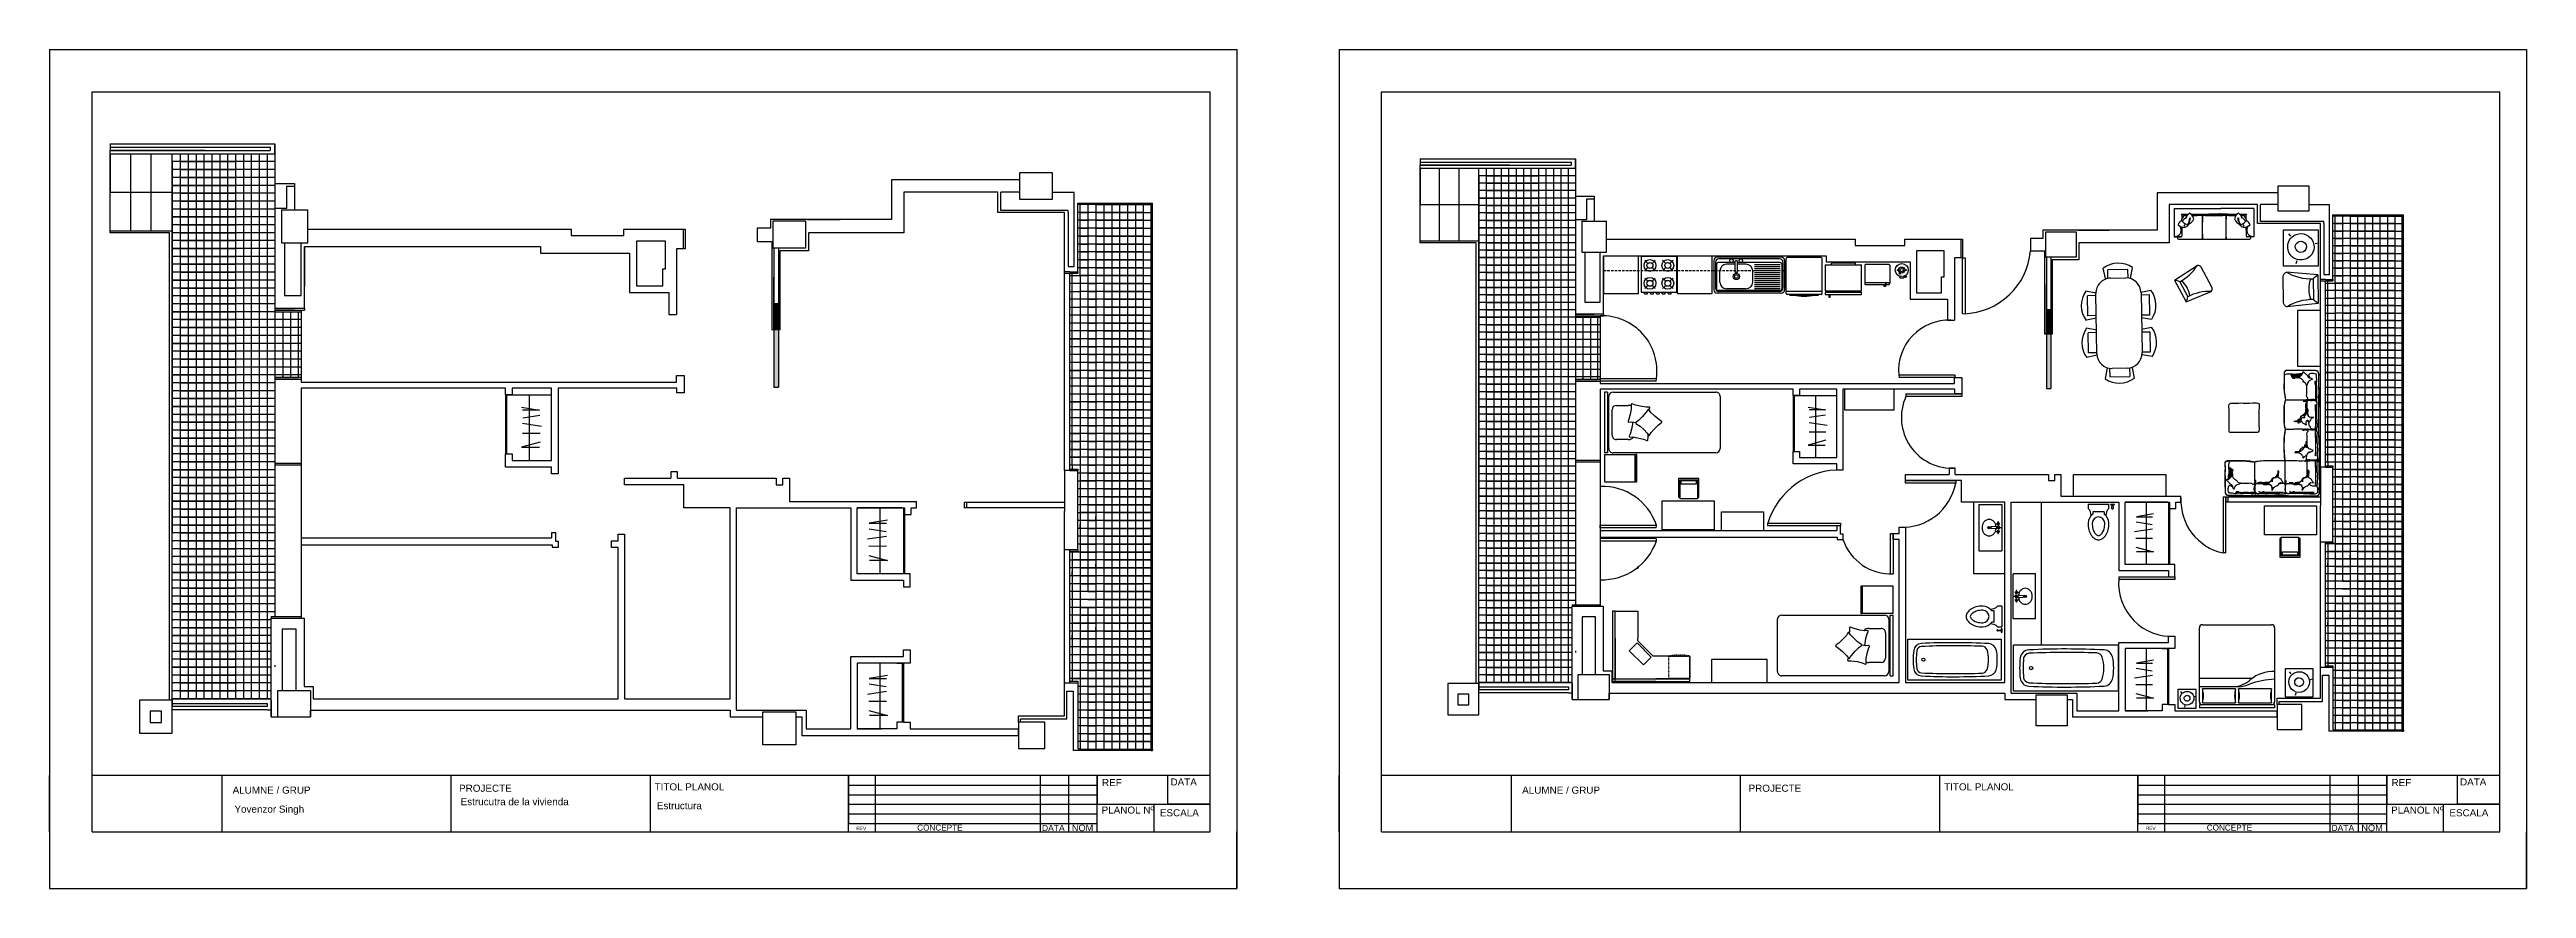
# Model space of a CAD drawing. Header units: millimetres. Extents: x 2377 to 4712, y -254 to 3188.
# Drawn here: x 2377 to 3253, y 1678 to 1975 of the extents above; entities that cross this region are included whole.
import ezdxf

# ---------------------------------------------------------------- set-up
doc = ezdxf.new("R2010")
doc.units = ezdxf.units.MM
doc.set_wipeout_variables(frame=1)
doc.linetypes.add('ACAD_ISO03W100', pattern=[30, 12, -18])
doc.linetypes.add('DASHED2', pattern=[0.375, 0.25, -0.125])
doc.layers.add('Mobiliario', color=254, linetype='Continuous')
doc.layers.add('www.dwgautocad.com', color=7, linetype='Continuous')
doc.styles.get("Standard").update_dxf_attribs({"font": 'arial.ttf'})
pattern_1 = [(360, (-19447.93701, 15680.98509), (0.1038436605, 0.207687321), [0, -0.207687321])]
pattern_2 = [(360, (-19437.22519, 15680.98509), (0.1038436605, 0.207687321), [0, -0.207687321])]
pattern_3 = [(270, (-17623.99271, 17483.07302), (-0.207687321, -0.1038436605), [0, -0.207687321])]

msp = doc.modelspace()

# ---------------------------------------------------------------- texts
at = {"transparency": 33554687, "attachment_point": 1}
for s, width, gutter_width, heights, insert, char_height in [('ALUMNE / GRUP', 48.2644, 12.5, [0], (2442.08, 1713.79), 2.5), ('PROJECTE', 37.0564, 12.5, [0], (2522.17, 1714.45), 2.5), ('TITOL PLANOL', 34.1105, 12.5, [0], (2591.34, 1714.95), 2.5), ('REF', 14.591, 12.5, [0], (2749.58, 1716.45), 2.5), ('DATA', 13.3924, 12.5, [0], (2773.81, 1716.68), 2.5), ('ALUMNE / GRUP', 48.2644, 12.5, [0], (2898.19, 1713.79), 2.5), ('PROJECTE', 37.0564, 12.5, [0], (2978.28, 1714.45), 2.5), ('TITOL PLANOL', 34.1105, 12.5, [0], (3047.45, 1714.95), 2.5), ('REF', 14.591, 12.5, [0], (3205.69, 1716.45), 2.5), ('DATA', 13.3924, 12.5, [0], (3229.92, 1716.68), 2.5), ('Yovenzor Singh', 71.9553, 12.5, [0], (2442.72, 1707.06), 2.5), ('Estructura', 63.5407, 12.5, [0], (2592.13, 1708.26), 2.5), ('CONCEPTE', 3.309, 10.34, [0], (2684.22, 1700.29), 2.068), ('DATA', 8.5845, 10.78, [0], (2728.35, 1700.23), 2.155), ('NOM', 9.2865, 11.66, [0], (2738.91, 1700.34), 2.331), ('PLANOL Nº', 23.5912, 12.5, [4.44], (2749.44, 1706.72), 2.5), ('ESCALA', 18.9792, 12.5, [0], (2770.05, 1705.76), 2.5), ('CONCEPTE', 3.309, 10.34, [0], (3140.33, 1700.29), 2.068), ('DATA', 8.5845, 10.78, [0], (3184.46, 1700.23), 2.155), ('NOM', 9.2865, 11.66, [0], (3195.02, 1700.34), 2.331), ('PLANOL Nº', 23.5912, 12.5, [4.44], (3205.55, 1706.72), 2.5), ('ESCALA', 18.9792, 12.5, [0], (3226.17, 1705.76), 2.5), ('REV', 3.8206, 6.05, [0], (2662.7, 1699.63), 1.209), ('REV', 3.8206, 6.05, [0], (3118.81, 1699.63), 1.209)]:
    msp.add_mtext_dynamic_manual_height_columns(s, width=width, gutter_width=gutter_width, heights=heights, dxfattribs=dict(at, insert=insert, char_height=char_height))
at = {"transparency": 33554687, "insert": (2522.72, 1709.68), "char_height": 2.5, "width": 163.8763, "attachment_point": 1}
msp.add_mtext('Estrucutra de la vivienda', dxfattribs=at)

# ---------------------------------------------------------------- blocks, each defined once
blk = doc.blocks.new('sl06-3')
blk.add_wipeout([(-1.097, 0), (-1.097, -0.785), (-1.004, -0.785), (-1.004, -0.826), (-0.998, -0.841), (-0.984, -0.846), (0.984, -0.846), (0.998, -0.841), (1.004, -0.826), (1.004, -0.785), (1.097, -0.785), (1.097, 0)])
for p, q in [((-1.097, 0), (0.187, 0)), ((-1.097, 0), (-1.097, -0.785)), ((1.097, 0), (0.187, 0)), ((1.097, 0), (1.097, -0.785)), ((-0.325, -0.163), (-0.325, -0.835)), ((0.325, -0.163), (0.325, -0.835)), ((-1.097, -0.785), (-0.911, -0.785)), ((-1.004, -0.785), (-1.004, -0.826)), ((-0.984, -0.846), (0.984, -0.846)), ((1.097, -0.785), (0.911, -0.785)), ((1.004, -0.785), (1.004, -0.826))]:
    blk.add_line(p, q)
for centre, radius, start, end in [((-1.081, -0.596), 0.179, 285.63795, 32.29929), ((-0.83, -0.496), 0.169, 108.91983, 163.80666), ((-0.828, -0.299), 0.222, 222.58499, 276.12951), ((-0.911, -0.194), 0.0345, 350.31757, 84.06189), ((-0.69, -0.375), 0.216, 124.63652, 177.075), ((-0.734, 3.522), 3.685, 267.45507, 270.28665), ((-0.878, -0.16), 0.0199, 180, 270.27282), ((6.398, -0.722), 7.289, 178.34931, 180.33624), ((-3.416, -0.176), 2.538, 357.88778, 359.46066), ((-0.835, -7.469), 7.289, 89.18036, 90.33624), ((-0.582, 2.269), 2.466, 263.11888, 266.34131), ((-0.713, -0.421), 0.169, 102.91983, 157.80666), ((-0.691, -0.225), 0.222, 216.58499, 270.12951), ((-1.063, -0.35), 0.281, 329.67387, 345.03198), ((-0.909, -0.461), 0.281, 57.5154, 70.12624), ((-0.886, -0.309), 0.226, 291.17316, 322.62771), ((-0.561, -0.315), 0.216, 118.63652, 171.075), ((-0.775, -0.218), 0.226, 277.57851, 341.99768), ((-0.925, -0.236), 0.281, 313.11053, 354.98055), ((-0.952, -0.282), 0.281, 322.07923, 3.94925), ((-0.832, -0.361), 0.281, 14.66158, 56.53159), ((-0.91, 27.813), 27.977, 270.56496, 272.17946), ((-0.835, -7.469), 7.289, 87.86106, 88.27024), ((-0.582, 2.269), 2.466, 269.49859, 276.00017), ((-0.253, -43.628), 43.444, 89.36636, 90.38259), ((4.318, -0.535), 4.643, 175.6133, 183.63037), ((0.003, 3.161), 3.361, 264.40858, 275.49189), ((0.331, 1.193), 1.348, 262.48022, 263.90653), ((0.044, 1.193), 1.348, 276.09347, 277.51978), ((0.779, 7.538), 7.701, 265.84509, 268.92239), ((0.423, -7.178), 6.994, 89.01484, 91.59854), ((4.967, -0.535), 4.643, 175.6133, 183.63037), ((0.587, 2.191), 2.389, 264.00089, 270.3979), ((0.775, -0.218), 0.226, 198.00232, 262.42149), ((0.832, -0.361), 0.281, 123.46841, 165.33842), ((0.835, -7.469), 7.289, 91.72976, 92.13894), ((0.925, -0.236), 0.281, 185.01945, 226.88947), ((0.561, -0.315), 0.216, 8.925, 61.36348), ((0.952, -0.282), 0.281, 176.05075, 217.92077), ((0.691, -0.225), 0.222, 269.87049, 323.41501), ((0.886, -0.309), 0.226, 217.37229, 248.82684), ((0.734, 3.522), 3.685, 269.71335, 272.54493), ((0.835, -7.469), 7.289, 89.66376, 90.81964), ((0.587, 2.191), 2.389, 273.6594, 276.98462), ((0.713, -0.421), 0.169, 22.19334, 77.08017), ((0.909, -0.461), 0.281, 109.87376, 122.4846), ((1.063, -0.35), 0.281, 194.96802, 210.32613), ((0.828, -0.299), 0.222, 263.87049, 317.41501), ((0.69, -0.375), 0.216, 2.925, 55.36348), ((0.911, -0.194), 0.0345, 95.93811, 189.68243), ((3.416, -0.176), 2.538, 180.53934, 182.11222), ((0.878, -0.16), 0.0199, 269.72718, 0), ((0.83, -0.496), 0.169, 16.19334, 71.08017), ((-6.398, -0.722), 7.289, 359.66376, 1.65069), ((1.081, -0.596), 0.179, 147.70071, 254.36205), ((-0.927, 1.876), 2.649, 266.40891, 270.85836), ((-0.984, -0.826), 0.0199, 180, 270), ((-0.911, -0.765), 0.0199, 270, 0.27282), ((0.927, 1.876), 2.649, 269.14164, 273.59109), ((0.911, -0.765), 0.0199, 179.72718, 270), ((0.984, -0.826), 0.0199, 270, 0)]:
    blk.add_arc(centre, radius, start, end)
for p in [(-0.325, -0.835), (0.325, -0.835)]:
    blk.add_point(p)
blk = doc.blocks.new('sl06-1')
blk.add_wipeout([(0, -0.313), (0, 0.313), (0.691, 0.38), (0.722, 0.361), (0.74, 0.342), (0.75, 0.32), (0.76, 0.288), (0.76, -0.288), (0.751, -0.319), (0.736, -0.346), (0.712, -0.367), (0.691, -0.38)])
at = {"linetype": 'ByBlock'}
for p, q in [((0, 0.313), (0.691, 0.38)), ((0, 0.313), (0, -0.313)), ((0.1, 0.221), (0.1, -0.221)), ((0.76, -0.288), (0.76, 0.288)), ((0, -0.313), (0.691, -0.38))]:
    blk.add_line(p, q, dxfattribs=at)
for centre, radius, start, end in [((-0.146, 0.053), 0.298, 34.1973, 60.6083), ((0.114, 1.345), 1.125, 269.3185, 300.8671), ((-0.478, 0), 0.673, 340.7839, 19.2161), ((0.643, 0.272), 0.118, 7.6143, 66.1255), ((-0.146, -0.053), 0.298, 299.3917, 325.8027), ((0.114, -1.345), 1.125, 59.1329, 90.6815), ((0.643, -0.272), 0.118, 293.8745, 352.3857)]:
    blk.add_arc(centre, radius, start, end, dxfattribs=at)
blk = doc.blocks.new('sl06-0')
at = {"layer": 'Mobiliario'}
for p, q in [((-0.3, 0.281, -1.579), (-0.3, -0.318, -1.579)), ((0.298, 0.281, -1.579), (-0.3, 0.281, -1.579)), ((0.298, -0.318, -1.579), (0.298, 0.281, -1.579)), ((-0.3, -0.318, -1.579), (0.298, -0.318, -1.579))]:
    blk.add_line(p, q, dxfattribs=at)
at = {"layer": 'Mobiliario', "linetype": 'ByBlock'}
for p, q in [((-0.169, 0.179, -1.579), (-0.205, 0.217, -1.579)), ((0.24, 0.057, -1.579), (0.29, 0.069, -1.579)), ((-0.071, -0.236, -1.579), (-0.085, -0.286, -1.579))]:
    blk.add_line(p, q, dxfattribs=at)
at = {"layer": 'Mobiliario', "linetype": 'ByBlock', "extrusion": (0, 0, -1)}
for major_axis, start_param, end_param in [((-0.157, -0.157), -1.5419, 1.599693), ((-0.157, -0.157), 1.599693, 4.741285), ((-0.0663, -0.0663), -1.5419, 1.599693), ((-0.0663, -0.0663), 1.599693, 4.741285)]:
    blk.add_ellipse((0, 0, -1.579), major_axis=major_axis, ratio=1, start_param=start_param, end_param=end_param, dxfattribs=at)
blk = doc.blocks.new('MHPLS012')
at = {"layer": 'Mobiliario'}
for p, q in [((-2.1, -0.874), (-2.1, 0.874)), ((-2.024, 0.95), (-0.152, 0.95)), ((-0.483, 0.874), (-0.483, 0.036)), ((-0.127, 0.874), (-0.483, 0.874)), ((-0.127, 0.036), (-0.127, 0.874)), ((-0.076, 0.95), (-0.076, -0.95)), ((-0.076, 0.95), (0, 0.95)), ((0, 0.95), (0, -0.95)), ((-0.737, 0.366), (-0.737, -0.95)), ((-0.533, 0.041), (-0.533, -0.95)), ((-0.483, 0.036), (-0.127, 0.036)), ((-0.483, -0.036), (-0.483, -0.874)), ((-0.127, -0.036), (-0.483, -0.036)), ((-0.127, -0.874), (-0.127, -0.036)), ((-0.152, -0.95), (-2.024, -0.95)), ((-0.483, -0.874), (-0.127, -0.874)), ((-0.076, -0.95), (0, -0.95))]:
    blk.add_line(p, q, dxfattribs=at)
for centre, radius, start, end in [((-2.024, 0.874), 0.0762, 90, 180), ((-0.019, 0.912), 0.898, 177.56726, 219.54608), ((1.615, 1.088), 2.343, 183.36646, 199.2534), ((-0.305, 1.483), 0.635, 253.73979, 286.2602), ((-0.152, 0.874), 0.0762, 0, 90), ((-1.227, -0.125), 0.694, 3.1663, 42.0658), ((-1.458, -0.029), 0.927, 4.2918, 21.76757), ((-0.305, -0.574), 0.635, 73.7398, 106.2602), ((-0.305, 0.574), 0.635, 253.73979, 286.2602), ((-2.024, -0.874), 0.0762, 180, 270), ((-0.305, -1.483), 0.635, 73.7398, 106.2602), ((-0.152, -0.874), 0.0762, 270, 0)]:
    blk.add_arc(centre, radius, start, end, dxfattribs=at)
blk = doc.blocks.new('*U7')
for p, q in [((-976, 0), (-976, -500)), ((-526, 0), (-976, 0)), ((-526, 0), (-526, -500)), ((500, 0), (-500, 0)), ((-500, -48), (-500, 0)), ((500, -49), (-500, -48)), ((-500, -1830), (-500, -141)), ((-430, -71), (430, -71)), ((-280, -392), (-280, -196)), ((-209, -125), (209, -125)), ((280, -196), (280, -392)), ((500, -49), (500, 0)), ((500, -141), (500, -1830)), ((-526, -500), (-976, -500)), ((430, -1900), (-430, -1900))]:
    blk.add_line(p, q)
for points in [[(205, -734), (238, -746, 0.517444), (252, -737), (253, -687), (267, -589), (285, -508), (306, -456, 0.51806), (296, -442), (216, -439), (134, -425), (54, -403), (18, -389, 0.550421), (3, -399), (7, -449), (-4, -514)], [(5, -461), (-31, -460), (-113, -445), (-193, -423), (-229, -409, 0.550421), (-244, -420), (-240, -469), (-253, -543), (-277, -641), (-299, -699, 0.502905), (-290, -713), (-236, -717), (-204, -721)]]:
    blk.add_lwpolyline(points, format="xyb")
blk.add_lwpolyline([(-526, -531), (-526, -511), (-976, -511), (-976, -531)], close=True)
blk.add_lwpolyline([(-109, -817), (-39, -889), (-2, -939, 0.502905), (15, -939), (48, -895), (101, -828), (165, -764), (210, -730, 0.517444), (209, -713), (168, -685), (93, -621), (34, -562), (1, -518, 0.51806), (-16, -518), (-61, -585), (-117, -646), (-178, -702), (-210, -725, 0.550421), (-208, -743), (-165, -766)], format="xyb", close=True)
for centre, radius, start, end in [((-430, -141), 70, 90, 180), ((-175, -396), 106, 177.773, 230.9652), ((-209, -196), 71.3, 89.9964, 180), ((209, -196), 71.3, 0, 90), ((175, -396), 106, 334.5655, 2.227), ((430, -141), 70, 0, 90), ((-430, -1830), 70, 180, 270), ((430, -1830), 70, 270, 0)]:
    blk.add_arc(centre, radius, start, end)
blk = doc.blocks.new('bn04-7')
for p, q in [((0, 0), (0, -0.147)), ((-0.6, 0), (0.6, 0)), ((-0.6, -0.6), (-0.6, 0)), ((-0.6, -0.6), (0.6, -0.6)), ((-0.058, -0.092), (-0.151, -0.092)), ((-0.122, -0.087), (-0.112, -0.087)), ((-0.122, -0.098), (-0.112, -0.098)), ((-0.1, -0.148), (-0.1, -0.045)), ((-0.033, -0.08), (-0.02, -0.271)), ((-0.005, -0.286), (0.005, -0.286)), ((0.034, -0.086), (0.02, -0.271)), ((0.058, -0.092), (0.151, -0.092)), ((0.1, -0.148), (0.1, -0.045)), ((0.122, -0.087), (0.112, -0.087)), ((0.122, -0.098), (0.112, -0.098)), ((0.6, -0.6), (0.6, 0))]:
    blk.add_line(p, q)
for centre, radius in [((-0.1, -0.092), 0.0118), ((0, -0.328), 0.03), ((0, -0.328), 0.02), ((0.1, -0.092), 0.0118)]:
    blk.add_circle(centre, radius)
for centre, radius, start, end in [((-0.055, -0.328), 0.16, 154.29461, 180), ((-0.055, -0.328), 0.16, 180, 205.70539), ((-0.028, -0.341), 0.189, 130.71085, 154.29461), ((-0.028, -0.315), 0.189, 205.70539, 229.28915), ((-0.142, -0.092), 0.0118, 39.13537, 320.86463), ((-0.011, -0.361), 0.216, 109.6169, 130.71085), ((-0.011, -0.295), 0.216, 229.28915, 250.3831), ((-0.131, -0.083), 0.0025, 219.13537, 256.40286), ((-0.131, -0.101), 0.0025, 103.59714, 140.86463), ((-0.123, -0.049), 0.0381, 256.40286, 272.04582), ((-0.123, -0.136), 0.0381, 87.95418, 103.59714), ((-0.1, -0.092), 0.0299, 191.71734, 168.28266), ((-0.1, -0.092), 0.0235, 194.28643, 165.71357), ((-0.112, -0.084), 0.003, 270, 324.69654), ((-0.112, -0.101), 0.003, 35.30346, 90), ((0, -0.393), 0.249, 96.57728, 109.6169), ((0, -0.264), 0.249, 250.3831, 270), ((0.055, -0.103), 0.0911, 153.05472, 165.36724), ((-0.006, -0.094), 0.0379, 104.91445, 122.74201), ((-0.005, -0.271), 0.015, 180, 270), ((0, -0.113), 0.0583, 90, 104.91445), ((0, -0.113), 0.0583, 75.08555, 90), ((0, -0.264), 0.249, 270, 289.6169), ((0.005, -0.271), 0.015, 270, 0), ((0.005, -0.094), 0.0379, 57.25799, 75.08555), ((-0.056, -0.103), 0.0911, 14.63276, 26.94528), ((0, -0.393), 0.249, 70.3831, 83.25198), ((0.025, -0.085), 0.00867, 0, 32.7882), ((0.025, -0.085), 0.00867, 350.34492, 0), ((0.1, -0.092), 0.0299, 11.71734, 348.28266), ((0.1, -0.092), 0.0235, 14.28643, 345.71357), ((0.011, -0.361), 0.216, 49.28915, 70.3831), ((0.011, -0.295), 0.216, 289.6169, 310.71085), ((0.112, -0.084), 0.003, 215.30346, 270), ((0.112, -0.101), 0.003, 90, 144.69654), ((0.123, -0.049), 0.0381, 267.95418, 283.59714), ((0.123, -0.136), 0.0381, 76.40286, 92.04582), ((0.131, -0.083), 0.0025, 283.59714, 320.86463), ((0.131, -0.101), 0.0025, 39.13537, 76.40286), ((0.142, -0.092), 0.0118, 219.13537, 140.86463), ((0.028, -0.341), 0.189, 25.70539, 49.28915), ((0.028, -0.315), 0.189, 310.71085, 334.29461), ((0.055, -0.328), 0.16, 0, 25.70539), ((0.055, -0.328), 0.16, 334.29461, 360)]:
    blk.add_arc(centre, radius, start, end)
blk = doc.blocks.new('bn34-3')
at = {"linetype": 'ByBlock'}
for p, q in [((-0.176, 0), (-0.176, -0.071)), ((-0.176, 0), (0.176, 0)), ((0.176, -0.071), (0.176, 0)), ((0.2, 0), (0.271, 0)), ((0.2, 0), (0.206, -0.012)), ((0.265, -0.012), (0.271, 0)), ((-0.094, -0.129), (-0.094, -0.168)), ((0.094, -0.129), (-0.094, -0.129)), ((0.094, -0.129), (0.094, -0.168)), ((0.206, -0.012), (0.265, -0.012)), ((0.224, -0.071), (0.229, -0.012)), ((0.241, -0.012), (0.247, -0.071))]:
    blk.add_line(p, q, dxfattribs=at)
for centre, radius, start, end in [((-0.284, -0.188), 0.16, 358.3378, 47.4896), ((0, -0.318), 0.176, 122.231, 180), ((0.274, -0.318), 0.45, 180, 194.5143), ((0, -0.318), 0.106, 0, 180), ((0.274, -0.318), 0.38, 180, 194.5142), ((0.139, -0.353), 0.24, 194.5143, 212.0054), ((-0.139, -0.353), 0.24, 327.9946, 345.4857), ((0, -0.318), 0.176, 0, 57.769), ((-0.274, -0.318), 0.38, 345.4858, 360), ((0.284, -0.188), 0.16, 132.5104, 181.6622), ((-0.274, -0.318), 0.45, 345.4857, 360), ((0.235, -0.071), 0.0118, 180, 0), ((0.139, -0.353), 0.311, 194.5143, 212.0054), ((0.054, -0.406), 0.21, 212.0054, 236.4659), ((0.054, -0.406), 0.14, 212.0054, 236.4659), ((0, -0.487), 0.113, 236.4659, 270), ((0, -0.487), 0.0428, 236.466, 270), ((0, -0.487), 0.0428, 270, 303.534), ((0, -0.487), 0.113, 270, 303.5341), ((-0.054, -0.406), 0.14, 303.5341, 327.9946), ((-0.054, -0.406), 0.21, 303.5341, 327.9946), ((-0.139, -0.353), 0.311, 327.9946, 345.4857)]:
    blk.add_arc(centre, radius, start, end, dxfattribs=at)
blk = doc.blocks.new('A$C57724086')
at = {"layer": 'Mobiliario'}
for p, q in [((0, 0), (0, 1.7)), ((0, 1.7), (0.75, 1.7)), ((0.75, 1.7), (0.75, 0)), ((0.75, 0), (0, 0))]:
    blk.add_line(p, q, dxfattribs=at)
blk.add_circle((0.375, 1.415), 0.0275, dxfattribs=at)
for centre, radius, start, end in [((12.322, 0.854), 12.257, 177.2038, 182.9431), ((0.229, 1.442), 0.15, 97.8246, 176.2997), ((13.215, 0.833), 13.094, 177.3056, 182.1342), ((0.229, 1.442), 0.094, 97.8246, 176.2997), ((0.375, 0.114), 1.486, 89.9988, 96.4162), ((0.375, 0.111), 1.433, 89.9987, 96.3484), ((0.375, 0.114), 1.486, 83.5838, 90.0012), ((0.375, 0.111), 1.433, 83.6516, 90.0013), ((0.521, 1.442), 0.094, 3.7003, 82.1754), ((0.521, 1.442), 0.15, 3.7003, 82.1754), ((-12.465, 0.833), 13.094, 357.8658, 2.6944), ((-11.572, 0.854), 12.257, 357.0569, 2.7962), ((0.231, 0.235), 0.15, 183.8947, 255.3014), ((0.23, 0.35), 0.1, 182.9309, 250.2221), ((0.375, 0.924), 0.854, 257.6931, 270.0076), ((0.375, 0.858), 0.628, 253.4701, 270.0186), ((0.375, 0.858), 0.628, 269.9814, 286.5299), ((0.375, 0.924), 0.854, 269.9924, 282.3069), ((0.52, 0.35), 0.1, 289.7779, 357.0691), ((0.519, 0.235), 0.15, 284.6986, 356.1053)]:
    blk.add_arc(centre, radius, start, end, dxfattribs=at)
blk = doc.blocks.new('ESCRITORIO')
for p, q in [((3846.323, 14796.154), (3846.263, 14796.154)), ((3846.263, 14796.154), (3846.263, 14796.094)), ((3846.263, 14795.179), (3846.263, 14796.094)), ((3846.263, 14796.094), (3846.323, 14796.094)), ((3846.263, 14796.094), (3846.323, 14796.094)), ((3847.238, 14796.154), (3846.323, 14796.154)), ((3846.323, 14796.154), (3846.323, 14796.094)), ((3846.323, 14796.094), (3846.323, 14796.154)), ((3846.323, 14796.094), (3847.238, 14796.094)), ((3846.323, 14796.094), (3846.323, 14795.179)), ((3847.238, 14796.094), (3846.323, 14796.094)), ((3846.323, 14796.094), (3846.323, 14795.179)), ((3847.848, 14796.154), (3847.238, 14796.154)), ((3847.238, 14796.094), (3847.848, 14796.094)), ((3847.238, 14796.094), (3847.848, 14796.094)), ((3847.848, 14796.094), (3847.848, 14796.154)), ((3847.848, 14796.094), (3847.848, 14795.584)), ((3846.953, 14795.781), (3846.635, 14795.462)), ((3846.811, 14795.286), (3847.13, 14795.604)), ((3846.833, 14795.239), (3847.178, 14795.584)), ((3847.13, 14795.604), (3846.953, 14795.781)), ((3847.178, 14795.584), (3847.238, 14795.584)), ((3847.848, 14795.584), (3847.238, 14795.584)), ((3846.263, 14795.179), (3846.263, 14794.419)), ((3846.323, 14795.179), (3846.323, 14794.419)), ((3846.323, 14794.419), (3846.323, 14795.179)), ((3846.635, 14795.462), (3846.811, 14795.286)), ((3846.833, 14795.179), (3846.833, 14795.239)), ((3846.833, 14794.419), (3846.833, 14795.179)), ((3846.263, 14794.419), (3846.323, 14794.419)), ((3846.323, 14794.419), (3846.833, 14794.419))]:
    blk.add_line(p, q)
at = {"linetype": 'ACAD_ISO03W100', "ltscale": 0.001}
for p, q in [((3846.333, 14794.419), (3846.333, 14794.889)), ((3846.333, 14794.889), (3846.833, 14794.889)), ((3846.833, 14794.889), (3846.833, 14794.419)), ((3846.833, 14794.444), (3846.833, 14794.864)), ((3846.833, 14794.864), (3846.838, 14794.864)), ((3846.838, 14794.444), (3846.833, 14794.444)), ((3846.833, 14794.419), (3846.333, 14794.419))]:
    blk.add_line(p, q, dxfattribs=at)
blk.add_arc((3845.741, 14794.654), 1.117, 349.1637, 10.8363, dxfattribs=at)
blk = doc.blocks.new('cl08-2')
for p, q in [((-0.439, 0), (-0.439, -0.879)), ((0.439, 0), (-0.439, 0)), ((0.439, -0.879), (0.439, 0)), ((-0.271, -0.168), (-0.349, -0.09)), ((-0.271, -0.271), (-0.349, -0.349)), ((-0.271, -0.607), (-0.349, -0.529)), ((-0.09, -0.09), (-0.168, -0.168)), ((-0.09, -0.349), (-0.168, -0.271)), ((-0.168, -0.607), (-0.09, -0.529)), ((0.168, -0.168), (0.09, -0.09)), ((0.09, -0.349), (0.168, -0.271)), ((0.168, -0.607), (0.09, -0.529)), ((0.271, -0.168), (0.349, -0.09)), ((0.349, -0.349), (0.271, -0.271)), ((0.271, -0.607), (0.349, -0.529)), ((-0.439, -0.879), (0.439, -0.879)), ((-0.354, -0.915), (-0.354, -0.879)), ((-0.354, -0.915), (-0.281, -0.915)), ((-0.349, -0.788), (-0.271, -0.711)), ((-0.281, -0.915), (-0.281, -0.879)), ((-0.208, -0.915), (-0.208, -0.879)), ((-0.208, -0.915), (-0.134, -0.915)), ((-0.09, -0.788), (-0.168, -0.711)), ((-0.134, -0.915), (-0.134, -0.879)), ((-0.061, -0.915), (-0.061, -0.879)), ((-0.061, -0.915), (0.012, -0.915)), ((0.012, -0.915), (0.012, -0.879)), ((0.085, -0.915), (0.085, -0.879)), ((0.085, -0.915), (0.159, -0.915)), ((0.09, -0.788), (0.168, -0.711)), ((0.159, -0.915), (0.159, -0.879)), ((0.232, -0.915), (0.232, -0.879)), ((0.232, -0.915), (0.305, -0.915)), ((0.349, -0.788), (0.271, -0.711)), ((0.305, -0.915), (0.305, -0.879))]:
    blk.add_line(p, q)
for centre, radius in [((-0.22, -0.22), 0.146), ((-0.22, -0.659), 0.146), ((-0.22, -0.22), 0.0732), ((-0.22, -0.659), 0.0732), ((0.22, -0.22), 0.146), ((0.22, -0.659), 0.146), ((0.22, -0.22), 0.0732), ((0.22, -0.659), 0.0732)]:
    blk.add_circle(centre, radius)
blk = doc.blocks.new('cl25-14')
at = {"layer": 'www.dwgautocad.com', "color": 0}
for p, q in [((-0.528, 0.489), (-0.528, 0.05)), ((-0.503, 0.464), (-0.503, 0.075)), ((-0.488, 0.432), (-0.488, 0.065)), ((0.478, 0.539), (-0.478, 0.539)), ((-0.212, 0.457), (-0.463, 0.457)), ((0.453, 0.514), (-0.453, 0.514)), ((-0.212, 0.432), (-0.338, 0.432)), ((-0.212, 0.471), (-0.212, 0.322)), ((-0.183, 0.481), (-0.202, 0.481)), ((-0.173, 0.322), (-0.173, 0.471)), ((0.463, 0.457), (-0.173, 0.457)), ((-0.048, 0.432), (-0.173, 0.432)), ((0.463, 0.425), (0.077, 0.425)), ((0.463, 0.395), (0.077, 0.395)), ((0.488, 0.432), (0.488, 0.065)), ((0.503, 0.464), (0.503, 0.075)), ((0.528, 0.489), (0.528, 0.05)), ((0.478, 0), (-0.478, 0)), ((0.463, 0.04), (-0.463, 0.04)), ((0.453, 0.025), (-0.453, 0.025)), ((-0.438, 0.165), (-0.438, 0.332)), ((-0.048, 0.065), (-0.338, 0.065)), ((-0.202, 0.312), (-0.183, 0.312)), ((0.052, 0.165), (0.052, 0.332)), ((0.463, 0.365), (0.077, 0.365)), ((0.463, 0.335), (0.077, 0.335)), ((0.463, 0.305), (0.077, 0.305)), ((0.463, 0.275), (0.077, 0.275)), ((0.463, 0.245), (0.077, 0.245)), ((0.463, 0.215), (0.077, 0.215)), ((0.463, 0.185), (0.077, 0.185)), ((0.463, 0.155), (0.077, 0.155)), ((0.463, 0.125), (0.077, 0.125)), ((0.463, 0.095), (0.077, 0.095)), ((0.463, 0.065), (0.077, 0.065))]:
    blk.add_line(p, q, dxfattribs=at)
for centre, radius in [((-0.264, 0.486), 0.026), ((-0.124, 0.486), 0.026), ((-0.193, 0.249), 0.0463), ((-0.193, 0.249), 0.0263)]:
    blk.add_circle(centre, radius, dxfattribs=at)
for centre, radius, start, end in [((-0.478, 0.489), 0.05, 90, 180), ((-0.453, 0.464), 0.05, 90, 180), ((-0.463, 0.432), 0.025, 90, 180), ((-0.338, 0.332), 0.1, 90, 180), ((-0.202, 0.471), 0.01, 90, 180), ((-0.183, 0.471), 0.01, 0, 90), ((-0.048, 0.332), 0.1, 0, 90), ((0.453, 0.464), 0.05, 0, 90), ((0.463, 0.432), 0.025, 0, 90), ((0.478, 0.489), 0.05, 0, 90), ((-0.478, 0.05), 0.05, 180, 270), ((-0.453, 0.075), 0.05, 180, 270), ((-0.463, 0.065), 0.025, 180, 270), ((-0.338, 0.165), 0.1, 180, 270), ((-0.202, 0.322), 0.01, 180, 270), ((-0.183, 0.322), 0.01, 270, 0), ((-0.048, 0.165), 0.1, 270, 0), ((0.453, 0.075), 0.05, 270, 0), ((0.463, 0.065), 0.025, 270, 0), ((0.478, 0.05), 0.05, 270, 0)]:
    blk.add_arc(centre, radius, start, end, dxfattribs=at)
blk = doc.blocks.new('A$C297D1C59')
for p, q in [((0, 1779, -35), (1800, 1779, -35)), ((0, 779, -35), (0, 1779, -35)), ((1800, 1779, -35), (1800, 779, -35)), ((1800, 779, -35), (0, 779, -35)), ((535, 650, -35), (535, 0, -35)), ((539, 650, -35), (535, 650, -35)), ((585, 650, -35), (539, 650, -35)), ((585, 50, -35), (585, 701, -35)), ((585, 701, -35), (1185, 701, -35)), ((1185, 50, -35), (585, 50, -35)), ((616, 181, -35), (616, 81, -35)), ((1156, 181, -35), (616, 181, -35)), ((616, 81, -35), (1156, 81, -35)), ((1156, 81, -35), (1156, 181, -35)), ((1185, 701, -35), (1185, 50, -35)), ((1235, 650, -35), (1185, 650, -35)), ((1235, 0, -35), (1235, 650, -35)), ((535, 0, -35), (1235, 0, -35))]:
    blk.add_line(p, q)
blk = doc.blocks.new('cl03b-planta')
for p, q in [((0.392, 2.874), (0.392, 3.548)), ((1.063, 3.568), (0.412, 3.568)), ((0.536, 3.598), (0.938, 3.598)), ((1.083, 2.874), (1.083, 3.548)), ((1.083, 2.911), (0.392, 2.911)), ((1.063, 2.854), (0.412, 2.854)), ((0.459, 2.846), (0.459, 2.854)), ((0.459, 2.846), (0.709, 2.846)), ((0.765, 2.846), (1.016, 2.846)), ((1.016, 2.846), (1.016, 2.854))]:
    blk.add_line(p, q)
for points in [[(0.712, 2.854), (0.709, 2.844)], [(0.762, 2.854), (0.765, 2.844)]]:
    blk.add_lwpolyline(points)
for centre, radius, start, end in [((0.412, 3.548), 0.02, 90, 180), ((0.536, 3.548), 0.05, 90, 156.5268), ((0.938, 3.548), 0.05, 23.4732, 90), ((1.063, 3.548), 0.02, 0, 90), ((0.412, 2.874), 0.02, 180, 270), ((1.063, 2.874), 0.02, 270, 0), ((0.737, 3.664), 0.843, 255.9297, 284.0703), ((0.737, 2.907), 0.0686, 245.6647, 294.3353)]:
    blk.add_arc(centre, radius, start, end)
blk = doc.blocks.new('CL-27-PLANTA-www.dwgautocad.com')
at = {"layer": 'www.dwgautocad.com', "ltscale": 0.3}
for p, q in [((9.828, 1.56), (8.843, 1.56)), ((8.843, 1.56), (8.843, 1.499)), ((9.828, 1.499), (8.843, 1.499)), ((9.828, 1.466), (8.843, 1.466)), ((8.843, 1.466), (8.843, 0.764)), ((8.863, 1.499), (8.863, 1.466)), ((9.724, 1.63), (9.689, 1.63)), ((9.689, 1.63), (9.689, 1.56)), ((9.724, 1.56), (9.724, 1.63)), ((9.808, 1.466), (9.808, 1.499)), ((9.828, 1.499), (9.828, 1.56)), ((9.828, 0.764), (9.828, 1.466)), ((9.828, 0.764), (8.843, 0.764)), ((9.005, 0.764), (9.005, 0.714)), ((9.005, 0.714), (9.665, 0.714)), ((9.665, 0.714), (9.665, 0.764))]:
    blk.add_line(p, q, dxfattribs=at)
blk = doc.blocks.new('IN04-3')
at = {"color": 0}
for p, q in [((-0.065, -0.2), (-0.065, -0.25)), ((-0.065, -0.25), (0.065, -0.25)), ((0.065, -0.2), (0.065, -0.25)), ((0.094, -0.188), (0.101, -0.201)), ((0.116, -0.175), (0.123, -0.188))]:
    blk.add_line(p, q, dxfattribs=at)
for centre, radius in [((0, 0), 0.21), ((-0.13, 0), 0.015), ((-0.13, 0), 0.0125), ((-0.13, 0), 0.0125), ((0, 0), 0.1), ((0, 0), 0.055), ((0.13, 0), 0.015), ((0.13, 0), 0.0125), ((0.13, 0), 0.0125), ((-0.065, -0.113), 0.018), ((-0.065, -0.113), 0.015), ((0.123, -0.213), 0.025), ((0.125, -0.216), 0.0175)]:
    blk.add_circle(centre, radius, dxfattribs=at)

# ---------------------------------------------------------------- hatches: boundary and pattern name
at = {"transparency": 33554687}
h = msp.add_hatch(color=256, dxfattribs=at)
h.dxf.hatch_style = 1
h.paths.add_polyline_path([(2635.16, 1884.82), (2633.56, 1884.82), (2633.56, 1875.5), (2635.16, 1875.5)])
h = msp.add_hatch(color=256, dxfattribs=at)
h.dxf.hatch_style = 1
h.paths.add_polyline_path([(2635.16, 1875.5), (2633.56, 1875.5), (2633.56, 1855.12), (2635.16, 1855.12)])
h = msp.add_hatch(color=256, dxfattribs=at)
h.dxf.hatch_style = 1
h.paths.add_polyline_path([(3085.14, 1882.69), (3083.63, 1882.69), (3083.63, 1873.9), (3085.14, 1873.9)])
h = msp.add_hatch(color=256, dxfattribs=at)
h.dxf.hatch_style = 1
h.paths.add_polyline_path([(3085.14, 1873.9), (3083.63, 1873.9), (3083.63, 1854.68), (3085.14, 1854.68)])
at = {"layer": 'Mobiliario', "transparency": 33554687}
h = msp.add_hatch(dxfattribs=at)
h.set_pattern_fill('DOTS', color=256, scale=0.130827, angle=90, style=0)
h.set_pattern_definition(pattern_3)
edge = h.paths.add_edge_path()
edge.add_spline(control_points=[(3174.22, 1859.96), (3174.19, 1859.88), (3174.09, 1859.73), (3173.89, 1859.46), (3173.59, 1859.16), (3173.15, 1858.86), (3172.58, 1858.65), (3172.15, 1858.76), (3171.64, 1858.52), (3171.64, 1858.48)], knot_values=[3.681648, 3.681648, 3.681648, 3.681648, 3.721851, 3.757198, 3.837171, 3.913615, 4.002995, 4.095118, 4.156003, 4.156003, 4.156003, 4.156003], degree=3, periodic=0)
edge.add_spline(control_points=[(3171.64, 1858.48), (3171.34, 1858.32), (3170.92, 1858.08), (3170.4, 1858.6), (3170.24, 1859.2), (3170, 1859.62), (3169.88, 1859.83)], knot_values=[0, 0, 0, 0, 0.131695, 0.189836, 0.306557, 0.413914, 0.413914, 0.413914, 0.413914], degree=3, periodic=0)
edge.add_spline(control_points=[(3169.88, 1859.83), (3170.11, 1859.84), (3170.87, 1859.72), (3172.06, 1859.65), (3173.26, 1859.92), (3173.96, 1859.95), (3174.22, 1859.96)], knot_values=[0.452649, 0.452649, 0.452649, 0.452649, 0.558769, 0.799099, 0.998943, 1.118697, 1.118697, 1.118697, 1.118697], degree=3, periodic=0)
h = msp.add_hatch(dxfattribs=at)
h.set_pattern_fill('DOTS', color=256, scale=0.130827, angle=90, style=0)
h.set_pattern_definition(pattern_3)
edge = h.paths.add_edge_path()
edge.add_spline(control_points=[(3179.07, 1851.18), (3179.07, 1851.17), (3178.99, 1851.05), (3178.68, 1850.78), (3178.57, 1851.75), (3178.83, 1852.31), (3178.66, 1853.16), (3178.65, 1853.91), (3178.74, 1854.88), (3178.85, 1856.01), (3178.23, 1856.95), (3178.85, 1857.63), (3178.85, 1856.5), (3178.85, 1855.97), (3179.05, 1855.21), (3179.22, 1854.99), (3179.27, 1854.89)], knot_values=[0.056981, 0.056981, 0.056981, 0.056981, 0.06189, 0.111704, 0.199612, 0.342595, 0.445339, 0.576251, 0.69133, 0.888594, 1.091803, 1.131101, 1.196844, 1.416016, 1.489704, 1.540166, 1.540166, 1.540166, 1.540166], degree=3, periodic=0)
edge.add_spline(control_points=[(3179.27, 1854.89), (3179.27, 1854.76), (3179.26, 1854.53), (3179.26, 1854.31), (3179.26, 1854.21)], knot_values=[0.718639, 0.718639, 0.718639, 0.718639, 0.779129, 0.823446, 0.823446, 0.823446, 0.823446], degree=3, periodic=0)
edge.add_spline(control_points=[(3179.26, 1854.21), (3179.25, 1854.17), (3179.2, 1853.88), (3179.19, 1853.06), (3179.3, 1852.03), (3179.24, 1851.41), (3179.11, 1850.96), (3179.08, 1851.12), (3179.07, 1851.18)], knot_values=[1.646059, 1.646059, 1.646059, 1.646059, 1.663729, 1.776794, 2.033298, 2.084002, 2.130605, 2.148665, 2.148665, 2.148665, 2.148665], degree=3, periodic=0)
h = msp.add_hatch(dxfattribs=at)
h.set_pattern_fill('DOTS', color=256, scale=0.130827, angle=90, style=0)
h.set_pattern_definition([(270, (-17623.99271, 17482.46854), (-0.207687321, -0.1038436605), [0, -0.207687321])])
edge = h.paths.add_edge_path()
edge.add_spline(control_points=[(3178.43, 1850.66), (3178.61, 1850.69), (3178.85, 1850.73), (3179.06, 1850.87), (3179.11, 1850.92)], knot_values=[0, 0, 0, 0, 0.080563, 0.111589, 0.111589, 0.111589, 0.111589], degree=3, periodic=0)
edge.add_spline(control_points=[(3179.11, 1850.92), (3179.21, 1850.84), (3179.37, 1850.7), (3179.36, 1850.32), (3179.3, 1850.08), (3179.26, 1849.92)], knot_values=[0, 0, 0, 0, 0.054121, 0.08915, 0.167138, 0.167138, 0.167138, 0.167138], degree=3, periodic=0)
edge.add_spline(control_points=[(3179.26, 1849.92), (3179.26, 1849.92), (3179.17, 1850.16), (3178.61, 1850.54), (3177.75, 1850.46), (3176.93, 1850.46), (3176.2, 1850.52), (3175.97, 1850.31), (3175.93, 1850.25)], knot_values=[1.511928, 1.511928, 1.511928, 1.511928, 1.512363, 1.638201, 1.765577, 1.906885, 2.027828, 2.059082, 2.059082, 2.059082, 2.059082], degree=3, periodic=0)
edge.add_spline(control_points=[(3175.93, 1850.25), (3175.83, 1850.28), (3175.68, 1850.32), (3175.42, 1850.29), (3175.19, 1850.19), (3174.86, 1850.28), (3174.59, 1850.21), (3174.41, 1850.23), (3174.36, 1850.24)], knot_values=[0, 0, 0, 0, 0.048558, 0.071367, 0.116584, 0.162079, 0.218878, 0.242488, 0.242488, 0.242488, 0.242488], degree=3, periodic=0)
edge.add_spline(control_points=[(3174.36, 1850.24), (3174.38, 1850.26), (3174.5, 1850.35), (3174.77, 1850.44), (3174.85, 1850.67), (3174.87, 1850.79)], knot_values=[0.818516, 0.818516, 0.818516, 0.818516, 0.831378, 0.885814, 0.938551, 0.938551, 0.938551, 0.938551], degree=3, periodic=0)
edge.add_spline(control_points=[(3174.87, 1850.79), (3174.93, 1850.77), (3175.03, 1850.75), (3175.24, 1850.77), (3175.46, 1850.73), (3175.78, 1850.81), (3175.98, 1850.8), (3176.12, 1850.79)], knot_values=[0, 0, 0, 0, 0.027242, 0.046133, 0.100301, 0.127225, 0.192645, 0.192645, 0.192645, 0.192645], degree=3, periodic=0)
edge.add_spline(control_points=[(3176.12, 1850.79), (3176.14, 1850.73), (3176.21, 1850.61), (3176.75, 1850.71), (3177.3, 1850.7), (3177.96, 1850.73), (3178.29, 1850.68), (3178.43, 1850.66)], knot_values=[0, 0, 0, 0, 0.027981, 0.070374, 0.21186, 0.303711, 0.367692, 0.367692, 0.367692, 0.367692], degree=3, periodic=0)
h = msp.add_hatch(dxfattribs=at)
h.set_pattern_fill('DOTS', color=256, scale=0.130827, angle=90, style=0)
h.set_pattern_definition(pattern_3)
edge = h.paths.add_edge_path()
edge.add_spline(control_points=[(3175.76, 1849.31), (3175.74, 1849.24), (3175.61, 1848.75), (3175.67, 1848.01), (3176.3, 1847.11), (3175.9, 1846.24), (3176.05, 1845.49), (3176.3, 1844.83), (3176.78, 1844.66), (3177, 1844.6)], knot_values=[2.114919, 2.114919, 2.114919, 2.114919, 2.148022, 2.325375, 2.455369, 2.612382, 2.712389, 2.807247, 2.917859, 2.917859, 2.917859, 2.917859], degree=3, periodic=0)
edge.add_spline(control_points=[(3177, 1844.6), (3176.74, 1844.64), (3176.3, 1844.88), (3175.89, 1845.37), (3175.52, 1846.32), (3175.44, 1846.23)], knot_values=[5.290886, 5.290886, 5.290886, 5.290886, 5.407859, 5.498389, 5.641481, 5.641481, 5.641481, 5.641481], degree=3, periodic=0)
edge.add_spline(control_points=[(3175.44, 1846.23), (3175.4, 1846.41), (3175.34, 1846.72), (3175.47, 1847.22), (3175.43, 1847.78), (3175.41, 1848.38), (3175.25, 1849.04), (3175.61, 1849.23), (3175.76, 1849.31)], knot_values=[0, 0, 0, 0, 0.082775, 0.139052, 0.236451, 0.334205, 0.426037, 0.500826, 0.500826, 0.500826, 0.500826], degree=3, periodic=0)
h = msp.add_hatch(dxfattribs=at)
h.set_pattern_fill('DOTS', color=256, scale=0.130827, angle=90, style=0)
h.set_pattern_definition(pattern_3)
edge = h.paths.add_edge_path()
edge.add_spline(control_points=[(3179.11, 1840.65), (3179.14, 1840.55), (3179.13, 1840.31), (3178.42, 1840.4), (3178.66, 1841.61), (3178.72, 1842.58), (3178.61, 1843.86), (3178.59, 1844.87), (3178.62, 1845.78), (3178.71, 1846.59), (3178.38, 1847.62), (3178.68, 1848.37), (3178.35, 1849.51), (3179.02, 1848.68), (3178.84, 1848.17), (3178.77, 1847.53), (3179.32, 1847.01), (3179.1, 1846.21), (3179.15, 1845.35), (3178.87, 1844.38), (3179.04, 1843.4), (3179.02, 1842.38), (3178.99, 1841.4), (3179.13, 1840.99), (3179.11, 1840.65)], knot_values=[0.011224, 0.011224, 0.011224, 0.011224, 0.050682, 0.096715, 0.251247, 0.459037, 0.606759, 0.823353, 0.929423, 1.021685, 1.198271, 1.382621, 1.456912, 1.545386, 1.655962, 1.729681, 1.820531, 1.963359, 2.069429, 2.223203, 2.412328, 2.513691, 2.702648, 2.807141, 2.807141, 2.807141, 2.807141], degree=3, periodic=0)
edge.add_spline(control_points=[(3179.08, 1840.72), (3179.1, 1840.7), (3179.11, 1840.67), (3179.11, 1840.65), (3179.11, 1840.64), (3179.11, 1840.54), (3179.08, 1840.26), (3179.04, 1840.79), (3179.08, 1840.72)], knot_values=[0, 0, 0, 0, 0.011224, 0.011224, 0.011224, 0.013099, 0.041124, 0.082591, 0.082591, 0.082591, 0.082591], degree=3, periodic=0)
h = msp.add_hatch(dxfattribs=at)
h.set_pattern_fill('DOTS', color=256, scale=0.130827, angle=90, style=0)
h.set_pattern_definition([(270, (-17623.99271, 17482.26036), (-0.207687321, -0.1038436605), [0, -0.207687321])])
edge = h.paths.add_edge_path()
edge.add_spline(control_points=[(3170.92, 1843.24), (3171.06, 1843.26), (3171.36, 1843.29), (3171.79, 1843.31), (3172.26, 1843.33), (3172.57, 1843.75), (3172.99, 1843.85), (3173.36, 1844.09), (3173.43, 1844.52), (3173.65, 1844.93), (3173.91, 1845.28), (3174.26, 1845.47), (3174.64, 1845.58), (3174.93, 1845.9), (3175.17, 1846.29), (3175.15, 1846.73), (3175.03, 1847.17), (3175.26, 1847.36), (3175.38, 1847.46)], knot_values=[0.005178, 0.005178, 0.005178, 0.005178, 0.073849, 0.142205, 0.207549, 0.273101, 0.36199, 0.399334, 0.470573, 0.546917, 0.612479, 0.668255, 0.724922, 0.788827, 0.8616, 0.929898, 0.986285, 1.052992, 1.052992, 1.052992, 1.052992], degree=3, periodic=0)
edge.add_spline(control_points=[(3175.38, 1847.46), (3175.38, 1847.32), (3175.41, 1847.19), (3175.44, 1847.05)], knot_values=[0, 0, 0, 0, 0.06406, 0.06406, 0.06406, 0.06406], degree=3, periodic=0)
edge.add_spline(control_points=[(3175.44, 1847.05), (3175.43, 1847.04), (3175.4, 1846.99), (3175.4, 1846.6), (3175.24, 1846.16), (3174.89, 1845.85), (3174.77, 1845.34), (3175.46, 1845.21), (3173.81, 1845.43), (3173.77, 1844.38), (3173.54, 1843.56), (3172.2, 1843.36), (3173.08, 1843.33), (3173.39, 1843.24), (3173.47, 1843.21)], knot_values=[4.316577, 4.316577, 4.316577, 4.316577, 4.322625, 4.379639, 4.44672, 4.548681, 4.598183, 4.636236, 4.763611, 4.92851, 5.042512, 5.16326, 5.256193, 5.290886, 5.290886, 5.290886, 5.290886], degree=3, periodic=0)
edge.add_spline(control_points=[(3173.47, 1843.21), (3173.23, 1843.11), (3172.82, 1842.95), (3172.11, 1843.07), (3171.6, 1842.76), (3171.03, 1843.23), (3170.92, 1843.24)], knot_values=[1.719687, 1.719687, 1.719687, 1.719687, 1.833875, 1.91866, 2.031928, 2.108276, 2.108276, 2.108276, 2.108276], degree=3, periodic=0)
h = msp.add_hatch(dxfattribs=at)
h.set_pattern_fill('DOTS', color=256, scale=0.130827, angle=90, style=0)
h.set_pattern_definition([(270, (-17623.99271, 17492.78763), (-0.207687321, -0.1038436605), [0, -0.207687321])])
edge = h.paths.add_edge_path()
edge.add_spline(control_points=[(3178.43, 1840.34), (3178.61, 1840.37), (3178.85, 1840.41), (3179.06, 1840.55), (3179.11, 1840.6)], knot_values=[0, 0, 0, 0, 0.080563, 0.111589, 0.111589, 0.111589, 0.111589], degree=3, periodic=0)
edge.add_spline(control_points=[(3179.11, 1840.6), (3179.21, 1840.52), (3179.37, 1840.39), (3179.36, 1840), (3179.3, 1839.76), (3179.26, 1839.6)], knot_values=[0, 0, 0, 0, 0.054121, 0.08915, 0.167138, 0.167138, 0.167138, 0.167138], degree=3, periodic=0)
edge.add_spline(control_points=[(3179.26, 1839.6), (3179.26, 1839.6), (3179.17, 1839.85), (3178.61, 1840.22), (3177.75, 1840.15), (3176.93, 1840.14), (3176.2, 1840.2), (3175.97, 1839.99), (3175.93, 1839.94)], knot_values=[1.511928, 1.511928, 1.511928, 1.511928, 1.512363, 1.638201, 1.765577, 1.906885, 2.027828, 2.059082, 2.059082, 2.059082, 2.059082], degree=3, periodic=0)
edge.add_spline(control_points=[(3175.93, 1839.94), (3175.83, 1839.96), (3175.68, 1840), (3175.42, 1839.97), (3175.19, 1839.87), (3174.86, 1839.96), (3174.59, 1839.89), (3174.41, 1839.91), (3174.36, 1839.92)], knot_values=[0, 0, 0, 0, 0.048558, 0.071367, 0.116584, 0.162079, 0.218878, 0.242488, 0.242488, 0.242488, 0.242488], degree=3, periodic=0)
edge.add_spline(control_points=[(3174.36, 1839.92), (3174.38, 1839.94), (3174.5, 1840.03), (3174.77, 1840.12), (3174.85, 1840.35), (3174.87, 1840.47)], knot_values=[0.818516, 0.818516, 0.818516, 0.818516, 0.831378, 0.885814, 0.938551, 0.938551, 0.938551, 0.938551], degree=3, periodic=0)
edge.add_spline(control_points=[(3174.87, 1840.47), (3174.93, 1840.46), (3175.03, 1840.43), (3175.24, 1840.45), (3175.46, 1840.41), (3175.78, 1840.49), (3175.98, 1840.48), (3176.12, 1840.47)], knot_values=[0, 0, 0, 0, 0.027242, 0.046133, 0.100301, 0.127225, 0.192645, 0.192645, 0.192645, 0.192645], degree=3, periodic=0)
edge.add_spline(control_points=[(3176.12, 1840.47), (3176.14, 1840.41), (3176.21, 1840.3), (3176.75, 1840.39), (3177.3, 1840.38), (3177.96, 1840.41), (3178.29, 1840.36), (3178.43, 1840.34)], knot_values=[0, 0, 0, 0, 0.027981, 0.070374, 0.21186, 0.303711, 0.367692, 0.367692, 0.367692, 0.367692], degree=3, periodic=0)
h = msp.add_hatch(dxfattribs=at)
h.set_pattern_fill('DOTS', color=256, scale=0.130827, angle=90, style=0)
h.set_pattern_definition([(270, (-17623.99271, 17492.54573), (-0.207687321, -0.1038436605), [0, -0.207687321])])
edge = h.paths.add_edge_path()
edge.add_spline(control_points=[(3179.11, 1831.17), (3179.14, 1831.08), (3179.13, 1830.83), (3178.42, 1830.93), (3178.66, 1832.13), (3178.72, 1833.11), (3178.61, 1834.39), (3178.59, 1835.4), (3178.62, 1836.31), (3178.71, 1837.12), (3178.38, 1838.15), (3178.68, 1838.9), (3178.35, 1840.03), (3179.02, 1839.21), (3178.84, 1838.7), (3178.77, 1838.05), (3179.32, 1837.54), (3179.1, 1836.74), (3179.15, 1835.87), (3178.87, 1834.91), (3179.04, 1833.93), (3179.02, 1832.91), (3178.99, 1831.92), (3179.13, 1831.52), (3179.11, 1831.17)], knot_values=[0.011224, 0.011224, 0.011224, 0.011224, 0.050682, 0.096715, 0.251247, 0.459037, 0.606759, 0.823353, 0.929423, 1.021685, 1.198271, 1.382621, 1.456912, 1.545386, 1.655962, 1.729681, 1.820531, 1.963359, 2.069429, 2.223203, 2.412328, 2.513691, 2.702648, 2.807141, 2.807141, 2.807141, 2.807141], degree=3, periodic=0)
edge.add_spline(control_points=[(3179.08, 1831.24), (3179.1, 1831.22), (3179.11, 1831.2), (3179.11, 1831.17), (3179.11, 1831.17), (3179.11, 1831.07), (3179.08, 1830.79), (3179.04, 1831.32), (3179.08, 1831.24)], knot_values=[0, 0, 0, 0, 0.011224, 0.011224, 0.011224, 0.013099, 0.041124, 0.082591, 0.082591, 0.082591, 0.082591], degree=3, periodic=0)
h = msp.add_hatch(dxfattribs=at)
h.set_pattern_fill('DOTS', color=256, scale=0.130827, style=0)
h.set_pattern_definition([(360, (-19447.20972, 15670.44452), (0.1038436605, 0.207687321), [0, -0.207687321])])
edge = h.paths.add_edge_path()
edge.add_spline(control_points=[(3175.51, 1836.43), (3175.49, 1836.28), (3175.45, 1835.98), (3175.43, 1835.55), (3175.41, 1835.09), (3174.99, 1834.78), (3174.9, 1834.36), (3174.65, 1833.98), (3174.22, 1833.92), (3173.82, 1833.7), (3173.46, 1833.43), (3173.28, 1833.08), (3173.17, 1832.71), (3172.85, 1832.41), (3172.45, 1832.17), (3172.02, 1832.2), (3171.58, 1832.31), (3171.39, 1832.09), (3171.28, 1831.97)], knot_values=[0.005178, 0.005178, 0.005178, 0.005178, 0.073849, 0.142205, 0.207549, 0.273101, 0.36199, 0.399334, 0.470573, 0.546917, 0.612479, 0.668255, 0.724922, 0.788827, 0.8616, 0.929898, 0.986285, 1.052992, 1.052992, 1.052992, 1.052992], degree=3, periodic=0)
edge.add_spline(control_points=[(3171.28, 1831.97), (3171.42, 1831.96), (3171.56, 1831.93), (3171.7, 1831.91)], knot_values=[0, 0, 0, 0, 0.06406, 0.06406, 0.06406, 0.06406], degree=3, periodic=0)
edge.add_spline(control_points=[(3171.7, 1831.91), (3171.7, 1831.91), (3171.75, 1831.94), (3172.14, 1831.95), (3172.58, 1832.1), (3172.89, 1832.46), (3173.41, 1832.57), (3173.54, 1831.88), (3173.31, 1833.53), (3174.36, 1833.58), (3175.18, 1833.81), (3175.39, 1835.14), (3175.41, 1834.27), (3175.5, 1833.95), (3175.54, 1833.88)], knot_values=[4.316577, 4.316577, 4.316577, 4.316577, 4.322625, 4.379639, 4.44672, 4.548681, 4.598183, 4.636236, 4.763611, 4.92851, 5.042512, 5.16326, 5.256193, 5.290886, 5.290886, 5.290886, 5.290886], degree=3, periodic=0)
edge.add_spline(control_points=[(3175.54, 1833.88), (3175.63, 1834.11), (3175.79, 1834.52), (3175.67, 1835.23), (3175.99, 1835.74), (3175.52, 1836.32), (3175.51, 1836.43)], knot_values=[1.719687, 1.719687, 1.719687, 1.719687, 1.833875, 1.91866, 2.031928, 2.108276, 2.108276, 2.108276, 2.108276], degree=3, periodic=0)
h = msp.add_hatch(dxfattribs=at)
h.set_pattern_fill('DOTS', color=256, scale=0.130827, style=0)
h.set_pattern_definition(pattern_2)
edge = h.paths.add_edge_path()
edge.add_spline(control_points=[(3147.99, 1822.58), (3148.07, 1822.62), (3148.22, 1822.71), (3148.49, 1822.91), (3148.79, 1823.21), (3149.08, 1823.65), (3149.3, 1824.22), (3149.19, 1824.66), (3149.43, 1825.16), (3149.47, 1825.17)], knot_values=[3.681648, 3.681648, 3.681648, 3.681648, 3.721851, 3.757198, 3.837171, 3.913615, 4.002995, 4.095118, 4.156003, 4.156003, 4.156003, 4.156003], degree=3, periodic=0)
edge.add_spline(control_points=[(3149.47, 1825.17), (3149.63, 1825.46), (3149.87, 1825.88), (3149.35, 1826.4), (3148.75, 1826.56), (3148.33, 1826.8), (3148.12, 1826.92)], knot_values=[0, 0, 0, 0, 0.131695, 0.189836, 0.306557, 0.413914, 0.413914, 0.413914, 0.413914], degree=3, periodic=0)
edge.add_spline(control_points=[(3148.12, 1826.92), (3148.11, 1826.69), (3148.23, 1825.94), (3148.3, 1824.74), (3148.03, 1823.54), (3148, 1822.84), (3147.99, 1822.58)], knot_values=[0.452649, 0.452649, 0.452649, 0.452649, 0.558769, 0.799099, 0.998943, 1.118697, 1.118697, 1.118697, 1.118697], degree=3, periodic=0)
h = msp.add_hatch(dxfattribs=at)
h.set_pattern_fill('DOTS', color=256, scale=0.130827, style=0)
h.set_pattern_definition([(360, (-19436.6207, 15680.98509), (0.1038436605, 0.207687321), [0, -0.207687321])])
edge = h.paths.add_edge_path()
edge.add_spline(control_points=[(3157.29, 1818.37), (3157.26, 1818.2), (3157.22, 1817.95), (3157.08, 1817.74), (3157.03, 1817.69)], knot_values=[0, 0, 0, 0, 0.080563, 0.111589, 0.111589, 0.111589, 0.111589], degree=3, periodic=0)
edge.add_spline(control_points=[(3157.03, 1817.69), (3157.11, 1817.59), (3157.24, 1817.43), (3157.63, 1817.44), (3157.86, 1817.5), (3158.03, 1817.54)], knot_values=[0, 0, 0, 0, 0.054121, 0.08915, 0.167138, 0.167138, 0.167138, 0.167138], degree=3, periodic=0)
edge.add_spline(control_points=[(3158.03, 1817.54), (3158.03, 1817.54), (3157.78, 1817.63), (3157.41, 1818.19), (3157.48, 1819.06), (3157.49, 1819.87), (3157.42, 1820.6), (3157.64, 1820.83), (3157.69, 1820.87)], knot_values=[1.511928, 1.511928, 1.511928, 1.511928, 1.512363, 1.638201, 1.765577, 1.906885, 2.027828, 2.059082, 2.059082, 2.059082, 2.059082], degree=3, periodic=0)
edge.add_spline(control_points=[(3157.69, 1820.87), (3157.67, 1820.97), (3157.63, 1821.13), (3157.66, 1821.38), (3157.76, 1821.62), (3157.67, 1821.94), (3157.74, 1822.21), (3157.72, 1822.39), (3157.71, 1822.44)], knot_values=[0, 0, 0, 0, 0.048558, 0.071367, 0.116584, 0.162079, 0.218878, 0.242488, 0.242488, 0.242488, 0.242488], degree=3, periodic=0)
edge.add_spline(control_points=[(3157.71, 1822.44), (3157.69, 1822.42), (3157.6, 1822.31), (3157.51, 1822.03), (3157.28, 1821.95), (3157.16, 1821.94)], knot_values=[0.818516, 0.818516, 0.818516, 0.818516, 0.831378, 0.885814, 0.938551, 0.938551, 0.938551, 0.938551], degree=3, periodic=0)
edge.add_spline(control_points=[(3157.16, 1821.94), (3157.17, 1821.88), (3157.19, 1821.78), (3157.18, 1821.56), (3157.22, 1821.34), (3157.14, 1821.03), (3157.15, 1820.82), (3157.16, 1820.68)], knot_values=[0, 0, 0, 0, 0.027242, 0.046133, 0.100301, 0.127225, 0.192645, 0.192645, 0.192645, 0.192645], degree=3, periodic=0)
edge.add_spline(control_points=[(3157.16, 1820.68), (3157.22, 1820.66), (3157.33, 1820.59), (3157.23, 1820.06), (3157.25, 1819.51), (3157.22, 1818.85), (3157.27, 1818.51), (3157.29, 1818.37)], knot_values=[0, 0, 0, 0, 0.027981, 0.070374, 0.21186, 0.303711, 0.367692, 0.367692, 0.367692, 0.367692], degree=3, periodic=0)
h = msp.add_hatch(dxfattribs=at)
h.set_pattern_fill('DOTS', color=256, scale=0.130827, style=0)
h.set_pattern_definition(pattern_2)
edge = h.paths.add_edge_path()
edge.add_spline(control_points=[(3165.52, 1825.89), (3165.5, 1825.74), (3165.47, 1825.44), (3165.45, 1825.01), (3165.43, 1824.54), (3165.01, 1824.24), (3164.91, 1823.82), (3164.67, 1823.44), (3164.24, 1823.38), (3163.83, 1823.15), (3163.48, 1822.89), (3163.29, 1822.54), (3163.18, 1822.17), (3162.86, 1821.87), (3162.47, 1821.63), (3162.03, 1821.66), (3161.59, 1821.77), (3161.4, 1821.55), (3161.3, 1821.42)], knot_values=[0.005178, 0.005178, 0.005178, 0.005178, 0.073849, 0.142205, 0.207549, 0.273101, 0.36199, 0.399334, 0.470573, 0.546917, 0.612479, 0.668255, 0.724922, 0.788827, 0.8616, 0.929898, 0.986285, 1.052992, 1.052992, 1.052992, 1.052992], degree=3, periodic=0)
edge.add_spline(control_points=[(3161.3, 1821.42), (3161.44, 1821.42), (3161.58, 1821.39), (3161.71, 1821.37)], knot_values=[0, 0, 0, 0, 0.06406, 0.06406, 0.06406, 0.06406], degree=3, periodic=0)
edge.add_spline(control_points=[(3161.71, 1821.37), (3161.72, 1821.37), (3161.77, 1821.4), (3162.16, 1821.41), (3162.6, 1821.56), (3162.91, 1821.92), (3163.42, 1822.03), (3163.55, 1821.34), (3163.33, 1822.99), (3164.38, 1823.03), (3165.2, 1823.27), (3165.4, 1824.6), (3165.43, 1823.73), (3165.52, 1823.41), (3165.55, 1823.34)], knot_values=[4.316577, 4.316577, 4.316577, 4.316577, 4.322625, 4.379639, 4.44672, 4.548681, 4.598183, 4.636236, 4.763611, 4.92851, 5.042512, 5.16326, 5.256193, 5.290886, 5.290886, 5.290886, 5.290886], degree=3, periodic=0)
edge.add_spline(control_points=[(3165.55, 1823.34), (3165.65, 1823.57), (3165.81, 1823.98), (3165.69, 1824.69), (3166, 1825.2), (3165.53, 1825.78), (3165.52, 1825.89)], knot_values=[1.719687, 1.719687, 1.719687, 1.719687, 1.833875, 1.91866, 2.031928, 2.108276, 2.108276, 2.108276, 2.108276], degree=3, periodic=0)
h = msp.add_hatch(dxfattribs=at)
h.set_pattern_fill('DOTS', color=256, scale=0.130827, style=0)
h.set_pattern_definition([(360, (-19447.33253, 15680.98509), (0.1038436605, 0.207687321), [0, -0.207687321])])
edge = h.paths.add_edge_path()
edge.add_spline(control_points=[(3168, 1818.37), (3167.97, 1818.2), (3167.93, 1817.95), (3167.79, 1817.74), (3167.74, 1817.69)], knot_values=[0, 0, 0, 0, 0.080563, 0.111589, 0.111589, 0.111589, 0.111589], degree=3, periodic=0)
edge.add_spline(control_points=[(3167.74, 1817.69), (3167.82, 1817.59), (3167.95, 1817.43), (3168.34, 1817.44), (3168.58, 1817.5), (3168.74, 1817.54)], knot_values=[0, 0, 0, 0, 0.054121, 0.08915, 0.167138, 0.167138, 0.167138, 0.167138], degree=3, periodic=0)
edge.add_spline(control_points=[(3168.74, 1817.54), (3168.74, 1817.54), (3168.49, 1817.63), (3168.12, 1818.19), (3168.2, 1819.06), (3168.2, 1819.87), (3168.14, 1820.6), (3168.35, 1820.83), (3168.41, 1820.87)], knot_values=[1.511928, 1.511928, 1.511928, 1.511928, 1.512363, 1.638201, 1.765577, 1.906885, 2.027828, 2.059082, 2.059082, 2.059082, 2.059082], degree=3, periodic=0)
edge.add_spline(control_points=[(3168.41, 1820.87), (3168.38, 1820.97), (3168.34, 1821.13), (3168.37, 1821.38), (3168.47, 1821.62), (3168.38, 1821.94), (3168.45, 1822.21), (3168.43, 1822.39), (3168.42, 1822.44)], knot_values=[0, 0, 0, 0, 0.048558, 0.071367, 0.116584, 0.162079, 0.218878, 0.242488, 0.242488, 0.242488, 0.242488], degree=3, periodic=0)
edge.add_spline(control_points=[(3168.42, 1822.44), (3168.4, 1822.42), (3168.31, 1822.31), (3168.22, 1822.03), (3167.99, 1821.95), (3167.87, 1821.94)], knot_values=[0.818516, 0.818516, 0.818516, 0.818516, 0.831378, 0.885814, 0.938551, 0.938551, 0.938551, 0.938551], degree=3, periodic=0)
edge.add_spline(control_points=[(3167.87, 1821.94), (3167.89, 1821.88), (3167.91, 1821.78), (3167.89, 1821.56), (3167.93, 1821.34), (3167.85, 1821.03), (3167.86, 1820.82), (3167.87, 1820.68)], knot_values=[0, 0, 0, 0, 0.027242, 0.046133, 0.100301, 0.127225, 0.192645, 0.192645, 0.192645, 0.192645], degree=3, periodic=0)
edge.add_spline(control_points=[(3167.87, 1820.68), (3167.93, 1820.66), (3168.04, 1820.59), (3167.95, 1820.06), (3167.96, 1819.51), (3167.93, 1818.85), (3167.98, 1818.51), (3168, 1818.37)], knot_values=[0, 0, 0, 0, 0.027981, 0.070374, 0.21186, 0.303711, 0.367692, 0.367692, 0.367692, 0.367692], degree=3, periodic=0)
h = msp.add_hatch(dxfattribs=at)
h.set_pattern_fill('DOTS', color=256, scale=0.130827, style=0)
h.set_pattern_definition(pattern_1)
edge = h.paths.add_edge_path()
edge.add_spline(control_points=[(3176.24, 1825.89), (3176.22, 1825.74), (3176.18, 1825.44), (3176.16, 1825.01), (3176.14, 1824.54), (3175.72, 1824.24), (3175.63, 1823.82), (3175.38, 1823.44), (3174.95, 1823.38), (3174.54, 1823.15), (3174.19, 1822.89), (3174, 1822.54), (3173.89, 1822.17), (3173.58, 1821.87), (3173.18, 1821.63), (3172.74, 1821.66), (3172.3, 1821.77), (3172.11, 1821.55), (3172.01, 1821.42)], knot_values=[0.005178, 0.005178, 0.005178, 0.005178, 0.073849, 0.142205, 0.207549, 0.273101, 0.36199, 0.399334, 0.470573, 0.546917, 0.612479, 0.668255, 0.724922, 0.788827, 0.8616, 0.929898, 0.986285, 1.052992, 1.052992, 1.052992, 1.052992], degree=3, periodic=0)
edge.add_spline(control_points=[(3172.01, 1821.42), (3172.15, 1821.42), (3172.29, 1821.39), (3172.43, 1821.37)], knot_values=[0, 0, 0, 0, 0.06406, 0.06406, 0.06406, 0.06406], degree=3, periodic=0)
edge.add_spline(control_points=[(3172.43, 1821.37), (3172.43, 1821.37), (3172.48, 1821.4), (3172.87, 1821.41), (3173.31, 1821.56), (3173.62, 1821.92), (3174.13, 1822.03), (3174.26, 1821.34), (3174.04, 1822.99), (3175.09, 1823.03), (3175.91, 1823.27), (3176.11, 1824.6), (3176.14, 1823.73), (3176.23, 1823.41), (3176.26, 1823.34)], knot_values=[4.316577, 4.316577, 4.316577, 4.316577, 4.322625, 4.379639, 4.44672, 4.548681, 4.598183, 4.636236, 4.763611, 4.92851, 5.042512, 5.16326, 5.256193, 5.290886, 5.290886, 5.290886, 5.290886], degree=3, periodic=0)
edge.add_spline(control_points=[(3176.26, 1823.34), (3176.36, 1823.57), (3176.52, 1823.98), (3176.4, 1824.69), (3176.71, 1825.2), (3176.25, 1825.78), (3176.24, 1825.89)], knot_values=[1.719687, 1.719687, 1.719687, 1.719687, 1.833875, 1.91866, 2.031928, 2.108276, 2.108276, 2.108276, 2.108276], degree=3, periodic=0)
h = msp.add_hatch(dxfattribs=at)
h.set_pattern_fill('DOTS', color=256, scale=0.130827, angle=90, style=0)
h.set_pattern_definition([(270, (-17624.58205, 17503.69606), (-0.207687321, -0.1038436605), [0, -0.207687321])])
edge = h.paths.add_edge_path()
edge.add_spline(control_points=[(3179.02, 1829.43), (3179.2, 1829.46), (3179.44, 1829.5), (3179.65, 1829.64), (3179.7, 1829.69)], knot_values=[0, 0, 0, 0, 0.080563, 0.111589, 0.111589, 0.111589, 0.111589], degree=3, periodic=0)
edge.add_spline(control_points=[(3179.7, 1829.69), (3179.8, 1829.61), (3179.96, 1829.48), (3179.95, 1829.09), (3179.89, 1828.86), (3179.85, 1828.69)], knot_values=[0, 0, 0, 0, 0.054121, 0.08915, 0.167138, 0.167138, 0.167138, 0.167138], degree=3, periodic=0)
edge.add_spline(control_points=[(3179.85, 1828.69), (3179.85, 1828.69), (3179.76, 1828.94), (3179.2, 1829.31), (3178.34, 1829.24), (3177.52, 1829.23), (3176.79, 1829.3), (3176.56, 1829.08), (3176.52, 1829.03)], knot_values=[1.511928, 1.511928, 1.511928, 1.511928, 1.512363, 1.638201, 1.765577, 1.906885, 2.027828, 2.059082, 2.059082, 2.059082, 2.059082], degree=3, periodic=0)
edge.add_spline(control_points=[(3176.52, 1829.03), (3176.42, 1829.05), (3176.27, 1829.09), (3176.01, 1829.06), (3175.78, 1828.96), (3175.45, 1829.05), (3175.18, 1828.98), (3175, 1829), (3174.95, 1829.01)], knot_values=[0, 0, 0, 0, 0.048558, 0.071367, 0.116584, 0.162079, 0.218878, 0.242488, 0.242488, 0.242488, 0.242488], degree=3, periodic=0)
edge.add_spline(control_points=[(3174.95, 1829.01), (3174.97, 1829.03), (3175.09, 1829.12), (3175.36, 1829.21), (3175.44, 1829.44), (3175.46, 1829.56)], knot_values=[0.818516, 0.818516, 0.818516, 0.818516, 0.831378, 0.885814, 0.938551, 0.938551, 0.938551, 0.938551], degree=3, periodic=0)
edge.add_spline(control_points=[(3175.46, 1829.56), (3175.52, 1829.55), (3175.61, 1829.53), (3175.83, 1829.54), (3176.05, 1829.5), (3176.37, 1829.58), (3176.57, 1829.57), (3176.71, 1829.56)], knot_values=[0, 0, 0, 0, 0.027242, 0.046133, 0.100301, 0.127225, 0.192645, 0.192645, 0.192645, 0.192645], degree=3, periodic=0)
edge.add_spline(control_points=[(3176.71, 1829.56), (3176.73, 1829.5), (3176.8, 1829.39), (3177.34, 1829.49), (3177.89, 1829.47), (3178.55, 1829.5), (3178.88, 1829.45), (3179.02, 1829.43)], knot_values=[0, 0, 0, 0, 0.027981, 0.070374, 0.21186, 0.303711, 0.367692, 0.367692, 0.367692, 0.367692], degree=3, periodic=0)
h = msp.add_hatch(dxfattribs=at)
h.set_pattern_fill('DOTS', color=256, scale=0.130827, angle=90, style=0)
h.set_pattern_definition([(270, (-17623.99271, 17502.86483), (-0.207687321, -0.1038436605), [0, -0.207687321])])
edge = h.paths.add_edge_path()
edge.add_spline(control_points=[(3179.11, 1820.85), (3179.14, 1820.76), (3179.13, 1820.52), (3178.42, 1820.61), (3178.66, 1821.81), (3178.72, 1822.79), (3178.61, 1824.07), (3178.59, 1825.08), (3178.62, 1825.99), (3178.71, 1826.8), (3178.38, 1827.83), (3178.68, 1828.58), (3178.35, 1829.71), (3179.02, 1828.89), (3178.84, 1828.38), (3178.77, 1827.73), (3179.32, 1827.22), (3179.1, 1826.42), (3179.15, 1825.55), (3178.87, 1824.59), (3179.04, 1823.61), (3179.02, 1822.59), (3178.99, 1821.6), (3179.13, 1821.2), (3179.11, 1820.85)], knot_values=[0.011224, 0.011224, 0.011224, 0.011224, 0.050682, 0.096715, 0.251247, 0.459037, 0.606759, 0.823353, 0.929423, 1.021685, 1.198271, 1.382621, 1.456912, 1.545386, 1.655962, 1.729681, 1.820531, 1.963359, 2.069429, 2.223203, 2.412328, 2.513691, 2.702648, 2.807141, 2.807141, 2.807141, 2.807141], degree=3, periodic=0)
edge.add_spline(control_points=[(3179.08, 1820.93), (3179.1, 1820.9), (3179.11, 1820.88), (3179.11, 1820.85), (3179.11, 1820.85), (3179.11, 1820.75), (3179.08, 1820.47), (3179.04, 1821), (3179.08, 1820.93)], knot_values=[0, 0, 0, 0, 0.011224, 0.011224, 0.011224, 0.013099, 0.041124, 0.082591, 0.082591, 0.082591, 0.082591], degree=3, periodic=0)
h = msp.add_hatch(dxfattribs=at)
h.set_pattern_fill('DOTS', color=256, scale=0.130827, style=0)
h.set_pattern_definition(pattern_2)
edge = h.paths.add_edge_path()
edge.add_spline(control_points=[(3156.77, 1817.73), (3156.78, 1817.74), (3156.9, 1817.81), (3157.17, 1818.12), (3156.2, 1818.23), (3155.64, 1817.97), (3154.79, 1818.15), (3154.03, 1818.15), (3153.07, 1818.06), (3151.94, 1817.96), (3150.99, 1818.57), (3150.32, 1817.95), (3151.44, 1817.95), (3151.97, 1817.95), (3152.74, 1817.75), (3152.96, 1817.58), (3153.05, 1817.54)], knot_values=[0.056981, 0.056981, 0.056981, 0.056981, 0.06189, 0.111704, 0.199612, 0.342595, 0.445339, 0.576251, 0.69133, 0.888594, 1.091803, 1.131101, 1.196844, 1.416016, 1.489704, 1.540166, 1.540166, 1.540166, 1.540166], degree=3, periodic=0)
edge.add_spline(control_points=[(3153.05, 1817.54), (3153.18, 1817.54), (3153.41, 1817.54), (3153.64, 1817.54), (3153.74, 1817.54)], knot_values=[0.718639, 0.718639, 0.718639, 0.718639, 0.779129, 0.823446, 0.823446, 0.823446, 0.823446], degree=3, periodic=0)
edge.add_spline(control_points=[(3153.74, 1817.54), (3153.78, 1817.55), (3154.07, 1817.6), (3154.89, 1817.61), (3155.92, 1817.5), (3156.54, 1817.56), (3156.98, 1817.69), (3156.83, 1817.73), (3156.77, 1817.73)], knot_values=[1.646059, 1.646059, 1.646059, 1.646059, 1.663729, 1.776794, 2.033298, 2.084002, 2.130605, 2.148665, 2.148665, 2.148665, 2.148665], degree=3, periodic=0)
h = msp.add_hatch(dxfattribs=at)
h.set_pattern_fill('DOTS', color=256, scale=0.130827, style=0)
h.set_pattern_definition(pattern_2)
edge = h.paths.add_edge_path()
edge.add_spline(control_points=[(3167.3, 1817.69), (3167.39, 1817.66), (3167.64, 1817.67), (3167.55, 1818.38), (3166.34, 1818.14), (3165.36, 1818.08), (3164.09, 1818.2), (3163.07, 1818.22), (3162.17, 1818.18), (3161.36, 1818.09), (3160.32, 1818.42), (3159.58, 1818.13), (3158.44, 1818.45), (3159.26, 1817.79), (3159.78, 1817.96), (3160.42, 1818.03), (3160.93, 1817.48), (3161.74, 1817.7), (3162.6, 1817.65), (3163.57, 1817.93), (3164.55, 1817.76), (3165.57, 1817.78), (3166.55, 1817.81), (3166.96, 1817.67), (3167.3, 1817.69)], knot_values=[0.011224, 0.011224, 0.011224, 0.011224, 0.050682, 0.096715, 0.251247, 0.459037, 0.606759, 0.823353, 0.929423, 1.021685, 1.198271, 1.382621, 1.456912, 1.545386, 1.655962, 1.729681, 1.820531, 1.963359, 2.069429, 2.223203, 2.412328, 2.513691, 2.702648, 2.807141, 2.807141, 2.807141, 2.807141], degree=3, periodic=0)
edge.add_spline(control_points=[(3167.23, 1817.72), (3167.25, 1817.71), (3167.28, 1817.7), (3167.3, 1817.69), (3167.31, 1817.69), (3167.41, 1817.7), (3167.68, 1817.72), (3167.15, 1817.77), (3167.23, 1817.72)], knot_values=[0, 0, 0, 0, 0.011224, 0.011224, 0.011224, 0.013099, 0.041124, 0.082591, 0.082591, 0.082591, 0.082591], degree=3, periodic=0)
h = msp.add_hatch(dxfattribs=at)
h.set_pattern_fill('DOTS', color=256, scale=0.130827, style=0)
h.set_pattern_definition(pattern_2)
edge = h.paths.add_edge_path()
edge.add_spline(control_points=[(3158.63, 1821.04), (3158.71, 1821.06), (3159.2, 1821.19), (3159.94, 1821.14), (3160.84, 1820.51), (3161.7, 1820.9), (3162.46, 1820.75), (3163.12, 1820.51), (3163.28, 1820.03), (3163.35, 1819.8)], knot_values=[2.114919, 2.114919, 2.114919, 2.114919, 2.148022, 2.325375, 2.455369, 2.612382, 2.712389, 2.807247, 2.917859, 2.917859, 2.917859, 2.917859], degree=3, periodic=0)
edge.add_spline(control_points=[(3163.35, 1819.8), (3163.31, 1820.06), (3163.07, 1820.51), (3162.58, 1820.91), (3161.63, 1821.29), (3161.71, 1821.37)], knot_values=[5.290886, 5.290886, 5.290886, 5.290886, 5.407859, 5.498389, 5.641481, 5.641481, 5.641481, 5.641481], degree=3, periodic=0)
edge.add_spline(control_points=[(3161.71, 1821.37), (3161.53, 1821.4), (3161.23, 1821.46), (3160.73, 1821.33), (3160.17, 1821.37), (3159.57, 1821.4), (3158.91, 1821.55), (3158.72, 1821.2), (3158.63, 1821.04)], knot_values=[0, 0, 0, 0, 0.082775, 0.139052, 0.236451, 0.334205, 0.426037, 0.500826, 0.500826, 0.500826, 0.500826], degree=3, periodic=0)
h = msp.add_hatch(dxfattribs=at)
h.set_pattern_fill('DOTS', color=256, scale=0.130827, style=0)
h.set_pattern_definition(pattern_1)
edge = h.paths.add_edge_path()
edge.add_spline(control_points=[(3178.01, 1817.69), (3178.11, 1817.66), (3178.35, 1817.67), (3178.26, 1818.38), (3177.05, 1818.14), (3176.08, 1818.08), (3174.8, 1818.2), (3173.78, 1818.22), (3172.88, 1818.18), (3172.07, 1818.09), (3171.03, 1818.42), (3170.29, 1818.13), (3169.15, 1818.45), (3169.98, 1817.79), (3170.49, 1817.96), (3171.13, 1818.03), (3171.65, 1817.48), (3172.45, 1817.7), (3173.31, 1817.65), (3174.28, 1817.93), (3175.26, 1817.76), (3176.28, 1817.78), (3177.26, 1817.81), (3177.67, 1817.67), (3178.01, 1817.69)], knot_values=[0.011224, 0.011224, 0.011224, 0.011224, 0.050682, 0.096715, 0.251247, 0.459037, 0.606759, 0.823353, 0.929423, 1.021685, 1.198271, 1.382621, 1.456912, 1.545386, 1.655962, 1.729681, 1.820531, 1.963359, 2.069429, 2.223203, 2.412328, 2.513691, 2.702648, 2.807141, 2.807141, 2.807141, 2.807141], degree=3, periodic=0)
edge.add_spline(control_points=[(3177.94, 1817.72), (3177.96, 1817.71), (3177.99, 1817.7), (3178.01, 1817.69), (3178.02, 1817.69), (3178.12, 1817.7), (3178.4, 1817.72), (3177.87, 1817.77), (3177.94, 1817.72)], knot_values=[0, 0, 0, 0, 0.011224, 0.011224, 0.011224, 0.013099, 0.041124, 0.082591, 0.082591, 0.082591, 0.082591], degree=3, periodic=0)
h = msp.add_hatch(dxfattribs=at)
h.set_pattern_fill('DOTS', color=256, scale=0.130827, style=0)
h.set_pattern_definition(pattern_1)
edge = h.paths.add_edge_path()
edge.add_spline(control_points=[(3169.35, 1821.04), (3169.42, 1821.06), (3169.91, 1821.19), (3170.65, 1821.14), (3171.55, 1820.51), (3172.41, 1820.9), (3173.17, 1820.75), (3173.83, 1820.51), (3174, 1820.03), (3174.06, 1819.8)], knot_values=[2.114919, 2.114919, 2.114919, 2.114919, 2.148022, 2.325375, 2.455369, 2.612382, 2.712389, 2.807247, 2.917859, 2.917859, 2.917859, 2.917859], degree=3, periodic=0)
edge.add_spline(control_points=[(3174.06, 1819.8), (3174.02, 1820.06), (3173.78, 1820.51), (3173.29, 1820.91), (3172.34, 1821.29), (3172.43, 1821.37)], knot_values=[5.290886, 5.290886, 5.290886, 5.290886, 5.407859, 5.498389, 5.641481, 5.641481, 5.641481, 5.641481], degree=3, periodic=0)
edge.add_spline(control_points=[(3172.43, 1821.37), (3172.25, 1821.4), (3171.94, 1821.46), (3171.44, 1821.33), (3170.88, 1821.37), (3170.28, 1821.4), (3169.62, 1821.55), (3169.43, 1821.2), (3169.35, 1821.04)], knot_values=[0, 0, 0, 0, 0.082775, 0.139052, 0.236451, 0.334205, 0.426037, 0.500826, 0.500826, 0.500826, 0.500826], degree=3, periodic=0)

# ---------------------------------------------------------------- linework, layer by layer
at = {"transparency": 33554687}
for p, q in [((2377.31, 1974.71), (2797.31, 1974.71)), ((2377.31, 1974.71), (2377.31, 1677.71)), ((2377.31, 1974.71), (2377.31, 1959.71)), ((2797.31, 1974.71), (2797.31, 1677.71)), ((2797.31, 1974.71), (2797.31, 1959.71)), ((2833.43, 1974.71), (3253.43, 1974.71)), ((2833.43, 1974.71), (2833.43, 1677.71)), ((2833.43, 1974.71), (2833.43, 1959.71)), ((3253.43, 1974.71), (3253.43, 1677.71)), ((3253.43, 1974.71), (3253.43, 1959.71)), ((2392.36, 1697.71), (2392.36, 1959.71)), ((2392.36, 1959.71), (2787.85, 1959.71)), ((2787.85, 1697.71), (2787.85, 1959.71)), ((2848.48, 1697.71), (2848.48, 1959.71)), ((2848.48, 1959.71), (3243.97, 1959.71)), ((3243.97, 1697.71), (3243.97, 1959.71)), ((2398.74, 1941.27), (2398.74, 1938.94)), ((2398.74, 1941.27), (2456.99, 1941.27)), ((2398.74, 1940.1), (2432.34, 1940.1)), ((2398.74, 1940.1), (2455.43, 1940.1)), ((2398.74, 1940.1), (2455.41, 1940.1)), ((2432.34, 1938.97), (2398.74, 1938.97)), ((2398.74, 1938.97), (2455.41, 1938.97)), ((2398.74, 1937.8), (2398.74, 1938.97)), ((2398.74, 1909.84), (2398.74, 1937.8)), ((2398.74, 1937.8), (2420.73, 1937.8)), ((2398.74, 1937.8), (2398.74, 1924.17)), ((2398.74, 1937.8), (2456.99, 1937.8)), ((2406.03, 1910.54), (2406.03, 1937.8)), ((2413.32, 1910.54), (2413.32, 1937.8)), ((2420.73, 1744.4), (2420.73, 1937.8)), ((2420.73, 1937.8), (2423.53, 1937.8)), ((2423.53, 1937.8), (2423.53, 1935.01)), ((2423.53, 1937.8), (2426.32, 1937.8)), ((2426.32, 1937.8), (2426.32, 1935.01)), ((2426.32, 1937.8), (2429.12, 1937.8)), ((2429.12, 1937.8), (2429.12, 1935.01)), ((2429.12, 1937.8), (2431.91, 1937.8)), ((2431.91, 1937.8), (2431.91, 1935.01)), ((2431.91, 1937.8), (2434.71, 1937.8)), ((2434.71, 1937.8), (2434.71, 1935.01)), ((2434.71, 1937.8), (2437.51, 1937.8)), ((2437.51, 1937.8), (2437.51, 1935.01)), ((2437.51, 1937.8), (2440.3, 1937.8)), ((2440.3, 1937.8), (2440.3, 1935.01)), ((2440.3, 1937.8), (2443.1, 1937.8)), ((2443.1, 1937.8), (2443.1, 1935.01)), ((2445.9, 1937.8), (2445.9, 1935.01)), ((2448.69, 1937.8), (2448.69, 1935.01)), ((2451.49, 1937.8), (2451.49, 1935.01)), ((2454.28, 1937.8), (2454.28, 1935.01)), ((2455.41, 1940.1), (2455.41, 1938.97)), ((2456.99, 1937.8), (2456.99, 1941.27)), ((2456.99, 1941.27), (2456.99, 1927.29)), ((2456.99, 1941.27), (2456.99, 1927.29)), ((2456.99, 1941.27), (2456.99, 1883.02)), ((2423.53, 1935.01), (2420.73, 1935.01)), ((2420.73, 1935.01), (2420.73, 1932.21)), ((2420.73, 1932.21), (2421.09, 1932.21)), ((2423.53, 1932.21), (2420.73, 1932.21)), ((2420.73, 1932.21), (2420.73, 1929.41)), ((2420.73, 1932.21), (2420.73, 1926.62)), ((2423.53, 1929.41), (2420.73, 1929.41)), ((2426.32, 1935.01), (2423.53, 1935.01)), ((2423.53, 1935.01), (2423.53, 1932.21)), ((2423.53, 1935.01), (2426.32, 1935.01)), ((2426.32, 1932.21), (2423.53, 1932.21)), ((2423.53, 1932.21), (2423.53, 1929.41)), ((2423.53, 1932.21), (2426.32, 1932.21)), ((2426.32, 1929.41), (2423.53, 1929.41)), ((2423.53, 1929.41), (2423.53, 1926.62)), ((2423.53, 1929.41), (2426.32, 1929.41)), ((2429.12, 1935.01), (2426.32, 1935.01)), ((2426.32, 1935.01), (2426.32, 1932.21)), ((2426.32, 1935.01), (2429.12, 1935.01)), ((2429.12, 1932.21), (2426.32, 1932.21)), ((2426.32, 1932.21), (2426.32, 1929.41)), ((2426.32, 1932.21), (2429.12, 1932.21)), ((2429.12, 1929.41), (2426.32, 1929.41)), ((2426.32, 1929.41), (2426.32, 1926.62)), ((2426.32, 1929.41), (2429.12, 1929.41)), ((2431.91, 1935.01), (2429.12, 1935.01)), ((2429.12, 1935.01), (2429.12, 1932.21)), ((2429.12, 1935.01), (2431.91, 1935.01)), ((2431.91, 1932.21), (2429.12, 1932.21)), ((2429.12, 1932.21), (2429.12, 1929.41)), ((2429.12, 1932.21), (2431.91, 1932.21)), ((2431.91, 1929.41), (2429.12, 1929.41)), ((2429.12, 1929.41), (2429.12, 1926.62)), ((2429.12, 1929.41), (2431.91, 1929.41)), ((2434.71, 1935.01), (2431.91, 1935.01)), ((2431.91, 1935.01), (2431.91, 1932.21)), ((2431.91, 1935.01), (2434.71, 1935.01)), ((2434.71, 1932.21), (2431.91, 1932.21)), ((2431.91, 1932.21), (2431.91, 1929.41)), ((2431.91, 1932.21), (2434.71, 1932.21)), ((2434.71, 1929.41), (2431.91, 1929.41)), ((2431.91, 1929.41), (2431.91, 1926.62)), ((2431.91, 1929.41), (2434.71, 1929.41)), ((2437.51, 1935.01), (2434.71, 1935.01)), ((2434.71, 1935.01), (2434.71, 1932.21)), ((2434.71, 1935.01), (2437.51, 1935.01)), ((2437.51, 1932.21), (2434.71, 1932.21)), ((2434.71, 1932.21), (2434.71, 1929.41)), ((2434.71, 1932.21), (2437.51, 1932.21)), ((2437.51, 1929.41), (2434.71, 1929.41)), ((2434.71, 1929.41), (2434.71, 1926.62)), ((2434.71, 1929.41), (2437.51, 1929.41)), ((2440.3, 1935.01), (2437.51, 1935.01)), ((2437.51, 1935.01), (2437.51, 1932.21)), ((2437.51, 1935.01), (2440.3, 1935.01)), ((2440.3, 1932.21), (2437.51, 1932.21)), ((2437.51, 1932.21), (2437.51, 1929.41)), ((2437.51, 1932.21), (2440.3, 1932.21)), ((2440.3, 1929.41), (2437.51, 1929.41)), ((2437.51, 1929.41), (2437.51, 1926.62)), ((2437.51, 1929.41), (2440.3, 1929.41)), ((2443.1, 1935.01), (2440.3, 1935.01)), ((2440.3, 1935.01), (2440.3, 1932.21)), ((2440.3, 1935.01), (2443.1, 1935.01)), ((2443.1, 1932.21), (2440.3, 1932.21)), ((2440.3, 1932.21), (2440.3, 1929.41)), ((2440.3, 1932.21), (2443.1, 1932.21)), ((2443.1, 1929.41), (2440.3, 1929.41)), ((2440.3, 1929.41), (2440.3, 1926.62)), ((2440.3, 1929.41), (2443.1, 1929.41)), ((2445.9, 1935.01), (2443.1, 1935.01)), ((2443.1, 1935.01), (2443.1, 1932.21)), ((2445.9, 1932.21), (2443.1, 1932.21)), ((2443.1, 1932.21), (2443.1, 1929.41)), ((2445.9, 1929.41), (2443.1, 1929.41)), ((2443.1, 1929.41), (2443.1, 1926.62)), ((2448.69, 1935.01), (2445.9, 1935.01)), ((2445.9, 1935.01), (2445.9, 1932.21)), ((2448.69, 1932.21), (2445.9, 1932.21)), ((2445.9, 1932.21), (2445.9, 1929.41)), ((2448.69, 1929.41), (2445.9, 1929.41)), ((2445.9, 1929.41), (2445.9, 1926.62)), ((2451.49, 1935.01), (2448.69, 1935.01)), ((2448.69, 1935.01), (2448.69, 1932.21)), ((2451.49, 1932.21), (2448.69, 1932.21)), ((2448.69, 1932.21), (2448.69, 1929.41)), ((2451.49, 1929.41), (2448.69, 1929.41)), ((2448.69, 1929.41), (2448.69, 1926.62)), ((2454.28, 1935.01), (2451.49, 1935.01)), ((2451.49, 1935.01), (2451.49, 1932.21)), ((2454.28, 1932.21), (2451.49, 1932.21)), ((2451.49, 1932.21), (2451.49, 1929.41)), ((2454.28, 1929.41), (2451.49, 1929.41)), ((2451.49, 1929.41), (2451.49, 1926.62)), ((2456.99, 1935.01), (2454.28, 1935.01)), ((2454.28, 1935.01), (2454.28, 1932.21)), ((2456.99, 1932.21), (2454.28, 1932.21)), ((2454.28, 1932.21), (2454.28, 1929.41)), ((2456.99, 1929.41), (2454.28, 1929.41)), ((2454.28, 1929.41), (2454.28, 1926.62)), ((2675.13, 1928.53), (2675.13, 1914.55)), ((2720.38, 1928.53), (2675.13, 1928.53)), ((2732.03, 1931.07), (2720.38, 1931.07)), ((2720.38, 1931.07), (2720.38, 1921.75)), ((2732.03, 1924.08), (2732.03, 1931.07)), ((2862.11, 1935.95), (2862.11, 1933.75)), ((2862.11, 1935.95), (2917.07, 1935.95)), ((2862.11, 1934.84), (2893.81, 1934.84)), ((2862.11, 1934.84), (2915.6, 1934.84)), ((2862.11, 1934.84), (2915.58, 1934.84)), ((2893.81, 1933.77), (2862.11, 1933.77)), ((2862.11, 1933.77), (2915.58, 1933.77)), ((2862.11, 1932.68), (2862.11, 1933.77)), ((2862.11, 1906.3), (2862.11, 1932.68)), ((2862.11, 1932.68), (2882.86, 1932.68)), ((2862.11, 1932.68), (2862.11, 1919.82)), ((2862.11, 1932.68), (2917.07, 1932.68)), ((2868.99, 1906.96), (2868.99, 1932.68)), ((2875.87, 1906.96), (2875.87, 1932.68)), ((2882.86, 1750.23), (2882.86, 1932.68)), ((2882.86, 1932.68), (2885.5, 1932.68)), ((2885.5, 1930.04), (2882.86, 1930.04)), ((2882.86, 1930.04), (2882.86, 1927.4)), ((2885.5, 1932.68), (2885.5, 1930.04)), ((2885.5, 1932.68), (2888.14, 1932.68)), ((2888.14, 1930.04), (2885.5, 1930.04)), ((2885.5, 1930.04), (2885.5, 1927.4)), ((2885.5, 1930.04), (2888.14, 1930.04)), ((2888.14, 1932.68), (2888.14, 1930.04)), ((2888.14, 1932.68), (2890.77, 1932.68)), ((2890.77, 1930.04), (2888.14, 1930.04)), ((2888.14, 1930.04), (2888.14, 1927.4)), ((2888.14, 1930.04), (2890.77, 1930.04)), ((2890.77, 1932.68), (2890.77, 1930.04)), ((2890.77, 1932.68), (2893.41, 1932.68)), ((2893.41, 1930.04), (2890.77, 1930.04)), ((2890.77, 1930.04), (2890.77, 1927.4)), ((2890.77, 1930.04), (2893.41, 1930.04)), ((2893.41, 1932.68), (2893.41, 1930.04)), ((2893.41, 1932.68), (2896.05, 1932.68)), ((2896.05, 1930.04), (2893.41, 1930.04)), ((2893.41, 1930.04), (2893.41, 1927.4)), ((2893.41, 1930.04), (2896.05, 1930.04)), ((2896.05, 1932.68), (2896.05, 1930.04)), ((2896.05, 1932.68), (2898.69, 1932.68)), ((2898.69, 1930.04), (2896.05, 1930.04)), ((2896.05, 1930.04), (2896.05, 1927.4)), ((2896.05, 1930.04), (2898.69, 1930.04)), ((2898.69, 1932.68), (2898.69, 1930.04)), ((2898.69, 1932.68), (2901.32, 1932.68)), ((2901.32, 1930.04), (2898.69, 1930.04)), ((2898.69, 1930.04), (2898.69, 1927.4)), ((2898.69, 1930.04), (2901.32, 1930.04)), ((2901.32, 1932.68), (2901.32, 1930.04)), ((2901.32, 1932.68), (2903.96, 1932.68)), ((2903.96, 1930.04), (2901.32, 1930.04)), ((2901.32, 1930.04), (2901.32, 1927.4)), ((2901.32, 1930.04), (2903.96, 1930.04)), ((2903.96, 1932.68), (2903.96, 1930.04)), ((2906.6, 1930.04), (2903.96, 1930.04)), ((2903.96, 1930.04), (2903.96, 1927.4)), ((2906.6, 1932.68), (2906.6, 1930.04)), ((2909.24, 1930.04), (2906.6, 1930.04)), ((2906.6, 1930.04), (2906.6, 1927.4)), ((2909.24, 1932.68), (2909.24, 1930.04)), ((2911.87, 1930.04), (2909.24, 1930.04)), ((2909.24, 1930.04), (2909.24, 1927.4)), ((2911.87, 1932.68), (2911.87, 1930.04)), ((2914.51, 1930.04), (2911.87, 1930.04)), ((2911.87, 1930.04), (2911.87, 1927.4)), ((2914.51, 1932.68), (2914.51, 1930.04)), ((2917.07, 1930.04), (2914.51, 1930.04)), ((2914.51, 1930.04), (2914.51, 1927.4)), ((2915.58, 1934.84), (2915.58, 1933.77)), ((2917.07, 1932.68), (2917.07, 1935.95)), ((2917.07, 1935.95), (2917.07, 1922.76)), ((2917.07, 1935.95), (2917.07, 1922.76)), ((2917.07, 1935.95), (2917.07, 1881)), ((2398.74, 1924.17), (2420.73, 1924.17)), ((2423.53, 1926.62), (2420.73, 1926.62)), ((2420.73, 1926.62), (2420.73, 1915.43)), ((2420.73, 1926.62), (2423.53, 1926.62)), ((2423.53, 1923.82), (2420.73, 1923.82)), ((2420.73, 1923.82), (2420.73, 1921.03)), ((2420.73, 1921.03), (2421.09, 1921.03)), ((2423.53, 1921.03), (2420.73, 1921.03)), ((2420.73, 1921.03), (2420.73, 1918.23)), ((2420.73, 1921.03), (2420.73, 1915.43)), ((2426.32, 1926.62), (2423.53, 1926.62)), ((2423.53, 1926.62), (2423.53, 1923.82)), ((2423.53, 1926.62), (2426.32, 1926.62)), ((2426.32, 1923.82), (2423.53, 1923.82)), ((2423.53, 1923.82), (2423.53, 1921.03)), ((2423.53, 1923.82), (2426.32, 1923.82)), ((2426.32, 1921.03), (2423.53, 1921.03)), ((2423.53, 1921.03), (2423.53, 1918.23)), ((2423.53, 1921.03), (2426.32, 1921.03)), ((2429.12, 1926.62), (2426.32, 1926.62)), ((2426.32, 1926.62), (2426.32, 1923.82)), ((2426.32, 1926.62), (2429.12, 1926.62)), ((2429.12, 1923.82), (2426.32, 1923.82)), ((2426.32, 1923.82), (2426.32, 1921.03)), ((2426.32, 1923.82), (2429.12, 1923.82)), ((2429.12, 1921.03), (2426.32, 1921.03)), ((2426.32, 1921.03), (2426.32, 1918.23)), ((2426.32, 1921.03), (2429.12, 1921.03)), ((2431.91, 1926.62), (2429.12, 1926.62)), ((2429.12, 1926.62), (2429.12, 1923.82)), ((2429.12, 1926.62), (2431.91, 1926.62)), ((2431.91, 1923.82), (2429.12, 1923.82)), ((2429.12, 1923.82), (2429.12, 1921.03)), ((2429.12, 1923.82), (2431.91, 1923.82)), ((2431.91, 1921.03), (2429.12, 1921.03)), ((2429.12, 1921.03), (2429.12, 1918.23)), ((2429.12, 1921.03), (2431.91, 1921.03)), ((2434.71, 1926.62), (2431.91, 1926.62)), ((2431.91, 1926.62), (2431.91, 1923.82)), ((2431.91, 1926.62), (2434.71, 1926.62)), ((2434.71, 1923.82), (2431.91, 1923.82)), ((2431.91, 1923.82), (2431.91, 1921.03)), ((2431.91, 1923.82), (2434.71, 1923.82)), ((2434.71, 1921.03), (2431.91, 1921.03)), ((2431.91, 1921.03), (2431.91, 1918.23)), ((2431.91, 1921.03), (2434.71, 1921.03)), ((2437.51, 1926.62), (2434.71, 1926.62)), ((2434.71, 1926.62), (2434.71, 1923.82)), ((2434.71, 1926.62), (2437.51, 1926.62)), ((2437.51, 1923.82), (2434.71, 1923.82)), ((2434.71, 1923.82), (2434.71, 1921.03)), ((2434.71, 1923.82), (2437.51, 1923.82)), ((2437.51, 1921.03), (2434.71, 1921.03)), ((2434.71, 1921.03), (2434.71, 1918.23)), ((2434.71, 1921.03), (2437.51, 1921.03)), ((2440.3, 1926.62), (2437.51, 1926.62)), ((2437.51, 1926.62), (2437.51, 1923.82)), ((2437.51, 1926.62), (2440.3, 1926.62)), ((2440.3, 1923.82), (2437.51, 1923.82)), ((2437.51, 1923.82), (2437.51, 1921.03)), ((2437.51, 1923.82), (2440.3, 1923.82)), ((2440.3, 1921.03), (2437.51, 1921.03)), ((2437.51, 1921.03), (2437.51, 1918.23)), ((2437.51, 1921.03), (2440.3, 1921.03)), ((2443.1, 1926.62), (2440.3, 1926.62)), ((2440.3, 1926.62), (2440.3, 1923.82)), ((2440.3, 1926.62), (2443.1, 1926.62)), ((2443.1, 1923.82), (2440.3, 1923.82)), ((2440.3, 1923.82), (2440.3, 1921.03)), ((2440.3, 1923.82), (2443.1, 1923.82)), ((2443.1, 1921.03), (2440.3, 1921.03)), ((2440.3, 1921.03), (2440.3, 1918.23)), ((2440.3, 1921.03), (2443.1, 1921.03)), ((2445.9, 1926.62), (2443.1, 1926.62)), ((2443.1, 1926.62), (2443.1, 1923.82)), ((2445.9, 1923.82), (2443.1, 1923.82)), ((2443.1, 1923.82), (2443.1, 1921.03)), ((2445.9, 1921.03), (2443.1, 1921.03)), ((2443.1, 1921.03), (2443.1, 1918.23)), ((2448.69, 1926.62), (2445.9, 1926.62)), ((2445.9, 1926.62), (2445.9, 1923.82)), ((2448.69, 1923.82), (2445.9, 1923.82)), ((2445.9, 1923.82), (2445.9, 1921.03)), ((2448.69, 1921.03), (2445.9, 1921.03)), ((2445.9, 1921.03), (2445.9, 1918.23)), ((2451.49, 1926.62), (2448.69, 1926.62)), ((2448.69, 1926.62), (2448.69, 1923.82)), ((2451.49, 1923.82), (2448.69, 1923.82)), ((2448.69, 1923.82), (2448.69, 1921.03)), ((2451.49, 1921.03), (2448.69, 1921.03)), ((2448.69, 1921.03), (2448.69, 1918.23)), ((2454.28, 1926.62), (2451.49, 1926.62)), ((2451.49, 1926.62), (2451.49, 1923.82)), ((2454.28, 1923.82), (2451.49, 1923.82)), ((2451.49, 1923.82), (2451.49, 1921.03)), ((2454.28, 1921.03), (2451.49, 1921.03)), ((2451.49, 1921.03), (2451.49, 1918.23)), ((2456.99, 1926.62), (2454.28, 1926.62)), ((2454.28, 1926.62), (2454.28, 1923.82)), ((2456.99, 1923.82), (2454.28, 1923.82)), ((2454.28, 1923.82), (2454.28, 1921.03)), ((2456.99, 1921.03), (2454.28, 1921.03)), ((2454.28, 1921.03), (2454.28, 1918.23)), ((2456.99, 1927.29), (2463.98, 1927.29)), ((2464, 1926.25), (2461.08, 1926.17)), ((2461.08, 1926.17), (2461.08, 1918.45)), ((2463.98, 1927.29), (2463.98, 1917.97)), ((2463.98, 1927.29), (2463.98, 1917.97)), ((2679.54, 1924.17), (2679.54, 1909.75)), ((2712.69, 1924.17), (2679.54, 1924.17)), ((2712.69, 1917.03), (2712.69, 1924.17)), ((2713.85, 1917.76), (2713.85, 1924.17)), ((2720.38, 1924.17), (2713.85, 1924.17)), ((2720.38, 1921.75), (2732.03, 1921.75)), ((2739.76, 1924.08), (2732.03, 1924.08)), ((2732.03, 1921.75), (2732.03, 1924.08)), ((2739.76, 1897.89), (2739.76, 1924.08)), ((2741, 1920.3), (2766.99, 1920.3)), ((2741, 1896.05), (2741, 1920.3)), ((2747.41, 1919.83), (2741, 1919.83)), ((2741.82, 1917.04), (2741.82, 1919.83)), ((2744.62, 1919.83), (2744.62, 1917.04)), ((2750.21, 1919.83), (2747.41, 1919.83)), ((2747.41, 1919.83), (2747.41, 1917.04)), ((2747.41, 1919.83), (2750.21, 1919.83)), ((2753.01, 1919.83), (2750.21, 1919.83)), ((2750.21, 1919.83), (2750.21, 1917.04)), ((2750.21, 1919.83), (2753.01, 1919.83)), ((2755.8, 1919.83), (2753.01, 1919.83)), ((2753.01, 1919.83), (2753.01, 1917.04)), ((2753.01, 1919.83), (2755.8, 1919.83)), ((2758.6, 1919.83), (2755.8, 1919.83)), ((2755.8, 1919.83), (2755.8, 1917.04)), ((2755.8, 1919.83), (2758.6, 1919.83)), ((2761.39, 1919.83), (2758.6, 1919.83)), ((2758.6, 1919.83), (2758.6, 1917.04)), ((2758.6, 1919.83), (2766.99, 1919.83)), ((2761.39, 1919.83), (2761.39, 1917.04)), ((2764.19, 1919.83), (2764.19, 1914.24)), ((2766.99, 1726.89), (2766.99, 1920.3)), ((2766.99, 1920.3), (2767.47, 1920.3)), ((2766.99, 1920.3), (2766.99, 1919.96)), ((2767.47, 1726.89), (2767.47, 1920.3)), ((2862.11, 1919.82), (2882.86, 1919.82)), ((2882.86, 1927.4), (2883.2, 1927.4)), ((2885.5, 1927.4), (2882.86, 1927.4)), ((2882.86, 1927.4), (2882.86, 1924.76)), ((2882.86, 1927.4), (2882.86, 1922.13)), ((2885.5, 1924.76), (2882.86, 1924.76)), ((2885.5, 1922.13), (2882.86, 1922.13)), ((2882.86, 1922.13), (2882.86, 1911.58)), ((2882.86, 1922.13), (2885.5, 1922.13)), ((2885.5, 1919.49), (2882.86, 1919.49)), ((2882.86, 1919.49), (2882.86, 1916.85)), ((2888.14, 1927.4), (2885.5, 1927.4)), ((2885.5, 1927.4), (2885.5, 1924.76)), ((2885.5, 1927.4), (2888.14, 1927.4)), ((2888.14, 1924.76), (2885.5, 1924.76)), ((2885.5, 1924.76), (2885.5, 1922.13)), ((2885.5, 1924.76), (2888.14, 1924.76)), ((2888.14, 1922.13), (2885.5, 1922.13)), ((2885.5, 1922.13), (2885.5, 1919.49)), ((2885.5, 1922.13), (2888.14, 1922.13)), ((2888.14, 1919.49), (2885.5, 1919.49)), ((2885.5, 1919.49), (2885.5, 1916.85)), ((2885.5, 1919.49), (2888.14, 1919.49)), ((2890.77, 1927.4), (2888.14, 1927.4)), ((2888.14, 1927.4), (2888.14, 1924.76)), ((2888.14, 1927.4), (2890.77, 1927.4)), ((2890.77, 1924.76), (2888.14, 1924.76)), ((2888.14, 1924.76), (2888.14, 1922.13)), ((2888.14, 1924.76), (2890.77, 1924.76)), ((2890.77, 1922.13), (2888.14, 1922.13)), ((2888.14, 1922.13), (2888.14, 1919.49)), ((2888.14, 1922.13), (2890.77, 1922.13)), ((2890.77, 1919.49), (2888.14, 1919.49)), ((2888.14, 1919.49), (2888.14, 1916.85)), ((2888.14, 1919.49), (2890.77, 1919.49)), ((2893.41, 1927.4), (2890.77, 1927.4)), ((2890.77, 1927.4), (2890.77, 1924.76)), ((2890.77, 1927.4), (2893.41, 1927.4)), ((2893.41, 1924.76), (2890.77, 1924.76)), ((2890.77, 1924.76), (2890.77, 1922.13)), ((2890.77, 1924.76), (2893.41, 1924.76)), ((2893.41, 1922.13), (2890.77, 1922.13)), ((2890.77, 1922.13), (2890.77, 1919.49)), ((2890.77, 1922.13), (2893.41, 1922.13)), ((2893.41, 1919.49), (2890.77, 1919.49)), ((2890.77, 1919.49), (2890.77, 1916.85)), ((2890.77, 1919.49), (2893.41, 1919.49)), ((2896.05, 1927.4), (2893.41, 1927.4)), ((2893.41, 1927.4), (2893.41, 1924.76)), ((2893.41, 1927.4), (2896.05, 1927.4)), ((2896.05, 1924.76), (2893.41, 1924.76)), ((2893.41, 1924.76), (2893.41, 1922.13)), ((2893.41, 1924.76), (2896.05, 1924.76)), ((2896.05, 1922.13), (2893.41, 1922.13)), ((2893.41, 1922.13), (2893.41, 1919.49)), ((2893.41, 1922.13), (2896.05, 1922.13)), ((2896.05, 1919.49), (2893.41, 1919.49)), ((2893.41, 1919.49), (2893.41, 1916.85)), ((2893.41, 1919.49), (2896.05, 1919.49)), ((2898.69, 1927.4), (2896.05, 1927.4)), ((2896.05, 1927.4), (2896.05, 1924.76)), ((2896.05, 1927.4), (2898.69, 1927.4)), ((2898.69, 1924.76), (2896.05, 1924.76)), ((2896.05, 1924.76), (2896.05, 1922.13)), ((2896.05, 1924.76), (2898.69, 1924.76)), ((2898.69, 1922.13), (2896.05, 1922.13)), ((2896.05, 1922.13), (2896.05, 1919.49)), ((2896.05, 1922.13), (2898.69, 1922.13)), ((2898.69, 1919.49), (2896.05, 1919.49)), ((2896.05, 1919.49), (2896.05, 1916.85)), ((2896.05, 1919.49), (2898.69, 1919.49)), ((2901.32, 1927.4), (2898.69, 1927.4)), ((2898.69, 1927.4), (2898.69, 1924.76)), ((2898.69, 1927.4), (2901.32, 1927.4)), ((2901.32, 1924.76), (2898.69, 1924.76)), ((2898.69, 1924.76), (2898.69, 1922.13)), ((2898.69, 1924.76), (2901.32, 1924.76)), ((2901.32, 1922.13), (2898.69, 1922.13)), ((2898.69, 1922.13), (2898.69, 1919.49)), ((2898.69, 1922.13), (2901.32, 1922.13)), ((2901.32, 1919.49), (2898.69, 1919.49)), ((2898.69, 1919.49), (2898.69, 1916.85)), ((2898.69, 1919.49), (2901.32, 1919.49)), ((2903.96, 1927.4), (2901.32, 1927.4)), ((2901.32, 1927.4), (2901.32, 1924.76)), ((2901.32, 1927.4), (2903.96, 1927.4)), ((2903.96, 1924.76), (2901.32, 1924.76)), ((2901.32, 1924.76), (2901.32, 1922.13)), ((2901.32, 1924.76), (2903.96, 1924.76)), ((2903.96, 1922.13), (2901.32, 1922.13)), ((2901.32, 1922.13), (2901.32, 1919.49)), ((2901.32, 1922.13), (2903.96, 1922.13)), ((2903.96, 1919.49), (2901.32, 1919.49)), ((2901.32, 1919.49), (2901.32, 1916.85)), ((2901.32, 1919.49), (2903.96, 1919.49)), ((2906.6, 1927.4), (2903.96, 1927.4)), ((2903.96, 1927.4), (2903.96, 1924.76)), ((2906.6, 1924.76), (2903.96, 1924.76)), ((2903.96, 1924.76), (2903.96, 1922.13)), ((2906.6, 1922.13), (2903.96, 1922.13)), ((2903.96, 1922.13), (2903.96, 1919.49)), ((2906.6, 1919.49), (2903.96, 1919.49)), ((2903.96, 1919.49), (2903.96, 1916.85)), ((2909.24, 1927.4), (2906.6, 1927.4)), ((2906.6, 1927.4), (2906.6, 1924.76)), ((2909.24, 1924.76), (2906.6, 1924.76)), ((2906.6, 1924.76), (2906.6, 1922.13)), ((2909.24, 1922.13), (2906.6, 1922.13)), ((2906.6, 1922.13), (2906.6, 1919.49)), ((2909.24, 1919.49), (2906.6, 1919.49)), ((2906.6, 1919.49), (2906.6, 1916.85)), ((2911.87, 1927.4), (2909.24, 1927.4)), ((2909.24, 1927.4), (2909.24, 1924.76)), ((2911.87, 1924.76), (2909.24, 1924.76)), ((2909.24, 1924.76), (2909.24, 1922.13)), ((2911.87, 1922.13), (2909.24, 1922.13)), ((2909.24, 1922.13), (2909.24, 1919.49)), ((2911.87, 1919.49), (2909.24, 1919.49)), ((2909.24, 1919.49), (2909.24, 1916.85)), ((2914.51, 1927.4), (2911.87, 1927.4)), ((2911.87, 1927.4), (2911.87, 1924.76)), ((2914.51, 1924.76), (2911.87, 1924.76)), ((2911.87, 1924.76), (2911.87, 1922.13)), ((2914.51, 1922.13), (2911.87, 1922.13)), ((2911.87, 1922.13), (2911.87, 1919.49)), ((2914.51, 1919.49), (2911.87, 1919.49)), ((2911.87, 1919.49), (2911.87, 1916.85)), ((2917.07, 1927.4), (2914.51, 1927.4)), ((2914.51, 1927.4), (2914.51, 1924.76)), ((2917.07, 1924.76), (2914.51, 1924.76)), ((2914.51, 1924.76), (2914.51, 1922.13)), ((2917.07, 1922.13), (2914.51, 1922.13)), ((2914.51, 1922.13), (2914.51, 1919.49)), ((2917.07, 1919.49), (2914.51, 1919.49)), ((2914.51, 1919.49), (2914.51, 1916.85)), ((2917.07, 1922.76), (2923.66, 1922.76)), ((2923.67, 1921.78), (2920.92, 1921.7)), ((2920.92, 1921.7), (2920.92, 1914.42)), ((2923.66, 1922.76), (2923.66, 1913.97)), ((2923.66, 1922.76), (2923.66, 1913.97)), ((3122.84, 1923.93), (3122.84, 1910.74)), ((3165.53, 1923.93), (3122.84, 1923.93)), ((3127.01, 1919.81), (3127.01, 1906.21)), ((3158.28, 1919.81), (3127.01, 1919.81)), ((3158.28, 1913.08), (3158.28, 1919.81)), ((3159.37, 1913.77), (3159.37, 1919.81)), ((3176.52, 1926.33), (3165.53, 1926.33)), ((3165.53, 1926.33), (3165.53, 1917.54)), ((3176.52, 1919.74), (3176.52, 1926.33)), ((3183.81, 1919.74), (3176.52, 1919.74)), ((3176.52, 1917.54), (3176.52, 1919.74)), ((3183.81, 1895.03), (3183.81, 1919.74)), ((2398.74, 1909.84), (2398.74, 1910.54)), ((2398.74, 1910.54), (2420.73, 1910.54)), ((2398.74, 1910.54), (2406.03, 1910.54)), ((2406.03, 1910.54), (2413.32, 1910.54)), ((2423.53, 1918.23), (2420.73, 1918.23)), ((2423.53, 1915.43), (2420.73, 1915.43)), ((2420.73, 1915.43), (2420.73, 1893.06)), ((2420.73, 1915.43), (2423.53, 1915.43)), ((2423.53, 1912.64), (2420.73, 1912.64)), ((2420.73, 1912.64), (2420.73, 1909.84)), ((2420.73, 1909.84), (2420.73, 1911.24)), ((2426.32, 1918.23), (2423.53, 1918.23)), ((2423.53, 1918.23), (2423.53, 1915.43)), ((2423.53, 1918.23), (2426.32, 1918.23)), ((2426.32, 1915.43), (2423.53, 1915.43)), ((2423.53, 1915.43), (2423.53, 1912.64)), ((2423.53, 1915.43), (2426.32, 1915.43)), ((2426.32, 1912.64), (2423.53, 1912.64)), ((2423.53, 1912.64), (2423.53, 1909.84)), ((2423.53, 1912.64), (2426.32, 1912.64)), ((2429.12, 1918.23), (2426.32, 1918.23)), ((2426.32, 1918.23), (2426.32, 1915.43)), ((2426.32, 1918.23), (2429.12, 1918.23)), ((2429.12, 1915.43), (2426.32, 1915.43)), ((2426.32, 1915.43), (2426.32, 1912.64)), ((2426.32, 1915.43), (2429.12, 1915.43)), ((2429.12, 1912.64), (2426.32, 1912.64)), ((2426.32, 1912.64), (2426.32, 1909.84)), ((2426.32, 1912.64), (2429.12, 1912.64)), ((2431.91, 1918.23), (2429.12, 1918.23)), ((2429.12, 1918.23), (2429.12, 1915.43)), ((2429.12, 1918.23), (2431.91, 1918.23)), ((2431.91, 1915.43), (2429.12, 1915.43)), ((2429.12, 1915.43), (2429.12, 1912.64)), ((2429.12, 1915.43), (2431.91, 1915.43)), ((2431.91, 1912.64), (2429.12, 1912.64)), ((2429.12, 1912.64), (2429.12, 1909.84)), ((2429.12, 1912.64), (2431.91, 1912.64)), ((2434.71, 1918.23), (2431.91, 1918.23)), ((2431.91, 1918.23), (2431.91, 1915.43)), ((2431.91, 1918.23), (2434.71, 1918.23)), ((2434.71, 1915.43), (2431.91, 1915.43)), ((2431.91, 1915.43), (2431.91, 1912.64)), ((2431.91, 1915.43), (2434.71, 1915.43)), ((2434.71, 1912.64), (2431.91, 1912.64)), ((2431.91, 1912.64), (2431.91, 1909.84)), ((2431.91, 1912.64), (2434.71, 1912.64)), ((2437.51, 1918.23), (2434.71, 1918.23)), ((2434.71, 1918.23), (2434.71, 1915.43)), ((2434.71, 1918.23), (2437.51, 1918.23)), ((2437.51, 1915.43), (2434.71, 1915.43)), ((2434.71, 1915.43), (2434.71, 1912.64)), ((2434.71, 1915.43), (2437.51, 1915.43)), ((2437.51, 1912.64), (2434.71, 1912.64)), ((2434.71, 1912.64), (2434.71, 1909.84)), ((2434.71, 1912.64), (2437.51, 1912.64)), ((2440.3, 1918.23), (2437.51, 1918.23)), ((2437.51, 1918.23), (2437.51, 1915.43)), ((2437.51, 1918.23), (2440.3, 1918.23)), ((2440.3, 1915.43), (2437.51, 1915.43)), ((2437.51, 1915.43), (2437.51, 1912.64)), ((2437.51, 1915.43), (2440.3, 1915.43)), ((2440.3, 1912.64), (2437.51, 1912.64)), ((2437.51, 1912.64), (2437.51, 1909.84)), ((2437.51, 1912.64), (2440.3, 1912.64)), ((2443.1, 1918.23), (2440.3, 1918.23)), ((2440.3, 1918.23), (2440.3, 1915.43)), ((2440.3, 1918.23), (2443.1, 1918.23)), ((2443.1, 1915.43), (2440.3, 1915.43)), ((2440.3, 1915.43), (2440.3, 1912.64)), ((2440.3, 1915.43), (2443.1, 1915.43)), ((2443.1, 1912.64), (2440.3, 1912.64)), ((2440.3, 1912.64), (2440.3, 1909.84)), ((2440.3, 1912.64), (2443.1, 1912.64)), ((2445.9, 1918.23), (2443.1, 1918.23)), ((2443.1, 1918.23), (2443.1, 1915.43)), ((2445.9, 1915.43), (2443.1, 1915.43)), ((2443.1, 1915.43), (2443.1, 1912.64)), ((2445.9, 1912.64), (2443.1, 1912.64)), ((2443.1, 1912.64), (2443.1, 1909.84)), ((2448.69, 1918.23), (2445.9, 1918.23)), ((2445.9, 1918.23), (2445.9, 1915.43)), ((2448.69, 1915.43), (2445.9, 1915.43)), ((2445.9, 1915.43), (2445.9, 1912.64)), ((2448.69, 1912.64), (2445.9, 1912.64)), ((2445.9, 1912.64), (2445.9, 1909.84)), ((2451.49, 1918.23), (2448.69, 1918.23)), ((2448.69, 1918.23), (2448.69, 1915.43)), ((2451.49, 1915.43), (2448.69, 1915.43)), ((2448.69, 1915.43), (2448.69, 1912.64)), ((2451.49, 1912.64), (2448.69, 1912.64)), ((2448.69, 1912.64), (2448.69, 1909.84)), ((2454.28, 1918.23), (2451.49, 1918.23)), ((2451.49, 1918.23), (2451.49, 1915.43)), ((2454.28, 1915.43), (2451.49, 1915.43)), ((2451.49, 1915.43), (2451.49, 1912.64)), ((2454.28, 1912.64), (2451.49, 1912.64)), ((2451.49, 1912.64), (2451.49, 1909.84)), ((2456.99, 1918.23), (2454.28, 1918.23)), ((2454.28, 1918.23), (2454.28, 1915.43)), ((2456.99, 1915.43), (2454.28, 1915.43)), ((2454.28, 1915.43), (2454.28, 1912.64)), ((2456.99, 1912.64), (2454.28, 1912.64)), ((2454.28, 1912.64), (2454.28, 1909.84)), ((2461.08, 1918.45), (2456.94, 1918.42)), ((2459.32, 1917.97), (2468.64, 1917.97)), ((2459.32, 1917.97), (2459.32, 1906.32)), ((2468.64, 1906.32), (2468.64, 1917.97)), ((2468.64, 1911.14), (2561.85, 1911.14)), ((2561.85, 1911.14), (2561.85, 1908.81)), ((2580.49, 1908.81), (2580.49, 1911.14)), ((2580.49, 1911.14), (2601.46, 1911.14)), ((2601.46, 1911.14), (2601.46, 1904.15)), ((2601.46, 1911.14), (2602.09, 1911.14)), ((2602.09, 1911.14), (2602.09, 1904.15)), ((2632.27, 1911.45), (2627.61, 1911.45)), ((2627.61, 1911.45), (2627.61, 1906.79)), ((2675.13, 1914.55), (2632.27, 1914.55)), ((2632.27, 1914.55), (2632.27, 1911.45)), ((2644.84, 1913.88), (2633.19, 1913.88)), ((2633.19, 1913.88), (2633.19, 1904.55)), ((2644.84, 1904.55), (2644.84, 1913.88)), ((2645.35, 1914.55), (2657, 1914.55)), ((2736.34, 1917.03), (2712.69, 1917.03)), ((2737.62, 1917.76), (2713.85, 1917.76)), ((2736.34, 1896.05), (2736.34, 1917.03)), ((2737.62, 1917.03), (2737.62, 1917.76)), ((2737.62, 1917.03), (2737.62, 1897.89)), ((2747.41, 1917.04), (2741, 1917.04)), ((2747.41, 1914.24), (2741, 1914.24)), ((2747.41, 1911.44), (2741, 1911.44)), ((2741.82, 1914.24), (2741.82, 1917.04)), ((2750.21, 1917.04), (2741.82, 1917.04)), ((2744.62, 1917.04), (2741.82, 1917.04)), ((2741.82, 1917.04), (2744.62, 1917.04)), ((2741.82, 1911.44), (2741.82, 1914.24)), ((2750.21, 1914.24), (2741.82, 1914.24)), ((2744.62, 1914.24), (2741.82, 1914.24)), ((2741.82, 1914.24), (2744.62, 1914.24)), ((2741.82, 1908.65), (2741.82, 1911.44)), ((2750.21, 1911.44), (2741.82, 1911.44)), ((2744.62, 1911.44), (2741.82, 1911.44)), ((2741.82, 1911.44), (2744.62, 1911.44)), ((2744.62, 1917.04), (2744.62, 1914.24)), ((2744.62, 1917.04), (2744.97, 1917.04)), ((2747.41, 1917.04), (2744.62, 1917.04)), ((2744.62, 1914.24), (2744.62, 1911.44)), ((2744.62, 1914.24), (2744.97, 1914.24)), ((2747.41, 1914.24), (2744.62, 1914.24)), ((2744.62, 1911.44), (2744.62, 1908.65)), ((2744.62, 1911.44), (2744.97, 1911.44)), ((2747.41, 1911.44), (2744.62, 1911.44)), ((2750.21, 1917.04), (2747.41, 1917.04)), ((2747.41, 1917.04), (2747.41, 1914.24)), ((2747.41, 1917.04), (2750.21, 1917.04)), ((2747.41, 1917.04), (2747.77, 1917.04)), ((2750.21, 1917.04), (2747.41, 1917.04)), ((2747.41, 1917.04), (2750.21, 1917.04)), ((2750.21, 1917.04), (2747.41, 1917.04)), ((2747.41, 1917.04), (2750.21, 1917.04)), ((2750.21, 1914.24), (2747.41, 1914.24)), ((2747.41, 1914.24), (2747.41, 1911.44)), ((2747.41, 1914.24), (2750.21, 1914.24)), ((2747.41, 1914.24), (2747.77, 1914.24)), ((2750.21, 1914.24), (2747.41, 1914.24)), ((2747.41, 1914.24), (2750.21, 1914.24)), ((2750.21, 1914.24), (2747.41, 1914.24)), ((2747.41, 1914.24), (2750.21, 1914.24)), ((2750.21, 1911.44), (2747.41, 1911.44)), ((2747.41, 1911.44), (2747.41, 1908.65)), ((2747.41, 1911.44), (2750.21, 1911.44)), ((2747.41, 1911.44), (2747.77, 1911.44)), ((2750.21, 1911.44), (2747.41, 1911.44)), ((2747.41, 1911.44), (2750.21, 1911.44)), ((2750.21, 1911.44), (2747.41, 1911.44)), ((2747.41, 1911.44), (2750.21, 1911.44)), ((2753.01, 1917.04), (2750.21, 1917.04)), ((2750.21, 1917.04), (2750.21, 1914.24)), ((2750.21, 1917.04), (2753.01, 1917.04)), ((2753.01, 1917.04), (2750.21, 1917.04)), ((2750.21, 1917.04), (2753.01, 1917.04)), ((2753.01, 1917.04), (2750.21, 1917.04)), ((2750.21, 1917.04), (2753.01, 1917.04)), ((2753.01, 1917.04), (2750.21, 1917.04)), ((2750.21, 1917.04), (2753.01, 1917.04)), ((2753.01, 1914.24), (2750.21, 1914.24)), ((2750.21, 1914.24), (2750.21, 1911.44)), ((2750.21, 1914.24), (2753.01, 1914.24)), ((2753.01, 1914.24), (2750.21, 1914.24)), ((2750.21, 1914.24), (2753.01, 1914.24)), ((2753.01, 1914.24), (2750.21, 1914.24)), ((2750.21, 1914.24), (2753.01, 1914.24)), ((2753.01, 1914.24), (2750.21, 1914.24)), ((2750.21, 1914.24), (2753.01, 1914.24)), ((2753.01, 1911.44), (2750.21, 1911.44)), ((2750.21, 1911.44), (2750.21, 1908.65)), ((2750.21, 1911.44), (2753.01, 1911.44)), ((2753.01, 1911.44), (2750.21, 1911.44)), ((2750.21, 1911.44), (2753.01, 1911.44)), ((2753.01, 1911.44), (2750.21, 1911.44)), ((2750.21, 1911.44), (2753.01, 1911.44)), ((2753.01, 1911.44), (2750.21, 1911.44)), ((2750.21, 1911.44), (2753.01, 1911.44)), ((2755.8, 1917.04), (2753.01, 1917.04)), ((2753.01, 1917.04), (2753.01, 1914.24)), ((2753.01, 1917.04), (2755.8, 1917.04)), ((2755.8, 1917.04), (2753.01, 1917.04)), ((2753.01, 1917.04), (2755.8, 1917.04)), ((2755.8, 1917.04), (2753.01, 1917.04)), ((2753.01, 1917.04), (2755.8, 1917.04)), ((2755.8, 1917.04), (2753.01, 1917.04)), ((2753.01, 1917.04), (2755.8, 1917.04)), ((2755.8, 1914.24), (2753.01, 1914.24)), ((2753.01, 1914.24), (2753.01, 1911.44)), ((2753.01, 1914.24), (2755.8, 1914.24)), ((2755.8, 1914.24), (2753.01, 1914.24)), ((2753.01, 1914.24), (2755.8, 1914.24)), ((2755.8, 1914.24), (2753.01, 1914.24)), ((2753.01, 1914.24), (2755.8, 1914.24)), ((2755.8, 1914.24), (2753.01, 1914.24)), ((2753.01, 1914.24), (2755.8, 1914.24)), ((2755.8, 1911.44), (2753.01, 1911.44)), ((2753.01, 1911.44), (2753.01, 1908.65)), ((2753.01, 1911.44), (2755.8, 1911.44)), ((2755.8, 1911.44), (2753.01, 1911.44)), ((2753.01, 1911.44), (2755.8, 1911.44)), ((2755.8, 1911.44), (2753.01, 1911.44)), ((2753.01, 1911.44), (2755.8, 1911.44)), ((2755.8, 1911.44), (2753.01, 1911.44)), ((2753.01, 1911.44), (2755.8, 1911.44)), ((2758.6, 1917.04), (2755.8, 1917.04)), ((2755.8, 1917.04), (2755.8, 1914.24)), ((2755.8, 1917.04), (2758.6, 1917.04)), ((2758.6, 1917.04), (2755.8, 1917.04)), ((2755.8, 1917.04), (2758.6, 1917.04)), ((2758.6, 1917.04), (2755.8, 1917.04)), ((2755.8, 1917.04), (2758.6, 1917.04)), ((2758.6, 1917.04), (2755.8, 1917.04)), ((2755.8, 1917.04), (2758.6, 1917.04)), ((2758.6, 1914.24), (2755.8, 1914.24)), ((2755.8, 1914.24), (2755.8, 1911.44)), ((2755.8, 1914.24), (2758.6, 1914.24)), ((2758.6, 1914.24), (2755.8, 1914.24)), ((2755.8, 1914.24), (2758.6, 1914.24)), ((2758.6, 1914.24), (2755.8, 1914.24)), ((2755.8, 1914.24), (2758.6, 1914.24)), ((2758.6, 1914.24), (2755.8, 1914.24)), ((2755.8, 1914.24), (2758.6, 1914.24)), ((2758.6, 1911.44), (2755.8, 1911.44)), ((2755.8, 1911.44), (2755.8, 1908.65)), ((2755.8, 1911.44), (2758.6, 1911.44)), ((2758.6, 1911.44), (2755.8, 1911.44)), ((2755.8, 1911.44), (2758.6, 1911.44)), ((2758.6, 1911.44), (2755.8, 1911.44)), ((2755.8, 1911.44), (2758.6, 1911.44)), ((2758.6, 1911.44), (2755.8, 1911.44)), ((2755.8, 1911.44), (2758.6, 1911.44)), ((2761.39, 1917.04), (2758.6, 1917.04)), ((2758.6, 1917.04), (2758.6, 1914.24)), ((2758.6, 1917.04), (2766.99, 1917.04)), ((2761.39, 1917.04), (2758.6, 1917.04)), ((2758.6, 1917.04), (2761.39, 1917.04)), ((2761.39, 1917.04), (2758.6, 1917.04)), ((2758.6, 1917.04), (2764.19, 1917.04)), ((2761.39, 1917.04), (2758.6, 1917.04)), ((2758.6, 1917.04), (2764.19, 1917.04)), ((2761.39, 1914.24), (2758.6, 1914.24)), ((2758.6, 1914.24), (2758.6, 1911.44)), ((2758.6, 1914.24), (2766.99, 1914.24)), ((2761.39, 1914.24), (2758.6, 1914.24)), ((2758.6, 1914.24), (2761.39, 1914.24)), ((2761.39, 1914.24), (2758.6, 1914.24)), ((2758.6, 1914.24), (2764.19, 1914.24)), ((2761.39, 1914.24), (2758.6, 1914.24)), ((2758.6, 1914.24), (2764.19, 1914.24)), ((2761.39, 1911.44), (2758.6, 1911.44)), ((2758.6, 1911.44), (2758.6, 1908.65)), ((2758.6, 1911.44), (2766.99, 1911.44)), ((2761.39, 1911.44), (2758.6, 1911.44)), ((2758.6, 1911.44), (2761.39, 1911.44)), ((2761.39, 1911.44), (2758.6, 1911.44)), ((2758.6, 1911.44), (2764.19, 1911.44)), ((2761.39, 1911.44), (2758.6, 1911.44)), ((2758.6, 1911.44), (2764.19, 1911.44)), ((2761.39, 1917.04), (2761.39, 1914.24)), ((2764.19, 1917.04), (2761.39, 1917.04)), ((2761.39, 1917.04), (2766.99, 1917.04)), ((2761.39, 1914.24), (2761.39, 1911.44)), ((2764.19, 1914.24), (2761.39, 1914.24)), ((2761.39, 1914.24), (2766.99, 1914.24)), ((2761.39, 1911.44), (2761.39, 1908.65)), ((2764.19, 1911.44), (2761.39, 1911.44)), ((2761.39, 1911.44), (2766.99, 1911.44)), ((2764.19, 1917.04), (2764.19, 1911.44)), ((2764.19, 1914.24), (2764.19, 1908.65)), ((2764.19, 1911.44), (2764.19, 1905.85)), ((2882.86, 1916.85), (2883.2, 1916.85)), ((2885.5, 1916.85), (2882.86, 1916.85)), ((2882.86, 1916.85), (2882.86, 1914.21)), ((2882.86, 1916.85), (2882.86, 1911.58)), ((2885.5, 1914.21), (2882.86, 1914.21)), ((2885.5, 1911.58), (2882.86, 1911.58)), ((2882.86, 1911.58), (2882.86, 1890.47)), ((2882.86, 1911.58), (2885.5, 1911.58)), ((2888.14, 1916.85), (2885.5, 1916.85)), ((2885.5, 1916.85), (2885.5, 1914.21)), ((2885.5, 1916.85), (2888.14, 1916.85)), ((2888.14, 1914.21), (2885.5, 1914.21)), ((2885.5, 1914.21), (2885.5, 1911.58)), ((2885.5, 1914.21), (2888.14, 1914.21)), ((2888.14, 1911.58), (2885.5, 1911.58)), ((2885.5, 1911.58), (2885.5, 1908.94)), ((2885.5, 1911.58), (2888.14, 1911.58)), ((2890.77, 1916.85), (2888.14, 1916.85)), ((2888.14, 1916.85), (2888.14, 1914.21)), ((2888.14, 1916.85), (2890.77, 1916.85)), ((2890.77, 1914.21), (2888.14, 1914.21)), ((2888.14, 1914.21), (2888.14, 1911.58)), ((2888.14, 1914.21), (2890.77, 1914.21)), ((2890.77, 1911.58), (2888.14, 1911.58)), ((2888.14, 1911.58), (2888.14, 1908.94)), ((2888.14, 1911.58), (2890.77, 1911.58)), ((2893.41, 1916.85), (2890.77, 1916.85)), ((2890.77, 1916.85), (2890.77, 1914.21)), ((2890.77, 1916.85), (2893.41, 1916.85)), ((2893.41, 1914.21), (2890.77, 1914.21)), ((2890.77, 1914.21), (2890.77, 1911.58)), ((2890.77, 1914.21), (2893.41, 1914.21)), ((2893.41, 1911.58), (2890.77, 1911.58)), ((2890.77, 1911.58), (2890.77, 1908.94)), ((2890.77, 1911.58), (2893.41, 1911.58)), ((2896.05, 1916.85), (2893.41, 1916.85)), ((2893.41, 1916.85), (2893.41, 1914.21)), ((2893.41, 1916.85), (2896.05, 1916.85)), ((2896.05, 1914.21), (2893.41, 1914.21)), ((2893.41, 1914.21), (2893.41, 1911.58)), ((2893.41, 1914.21), (2896.05, 1914.21)), ((2896.05, 1911.58), (2893.41, 1911.58)), ((2893.41, 1911.58), (2893.41, 1908.94)), ((2893.41, 1911.58), (2896.05, 1911.58)), ((2898.69, 1916.85), (2896.05, 1916.85)), ((2896.05, 1916.85), (2896.05, 1914.21)), ((2896.05, 1916.85), (2898.69, 1916.85)), ((2898.69, 1914.21), (2896.05, 1914.21)), ((2896.05, 1914.21), (2896.05, 1911.58)), ((2896.05, 1914.21), (2898.69, 1914.21)), ((2898.69, 1911.58), (2896.05, 1911.58)), ((2896.05, 1911.58), (2896.05, 1908.94)), ((2896.05, 1911.58), (2898.69, 1911.58)), ((2901.32, 1916.85), (2898.69, 1916.85)), ((2898.69, 1916.85), (2898.69, 1914.21)), ((2898.69, 1916.85), (2901.32, 1916.85)), ((2901.32, 1914.21), (2898.69, 1914.21)), ((2898.69, 1914.21), (2898.69, 1911.58)), ((2898.69, 1914.21), (2901.32, 1914.21)), ((2901.32, 1911.58), (2898.69, 1911.58)), ((2898.69, 1911.58), (2898.69, 1908.94)), ((2898.69, 1911.58), (2901.32, 1911.58)), ((2903.96, 1916.85), (2901.32, 1916.85)), ((2901.32, 1916.85), (2901.32, 1914.21)), ((2901.32, 1916.85), (2903.96, 1916.85)), ((2903.96, 1914.21), (2901.32, 1914.21)), ((2901.32, 1914.21), (2901.32, 1911.58)), ((2901.32, 1914.21), (2903.96, 1914.21)), ((2903.96, 1911.58), (2901.32, 1911.58)), ((2901.32, 1911.58), (2901.32, 1908.94)), ((2901.32, 1911.58), (2903.96, 1911.58)), ((2906.6, 1916.85), (2903.96, 1916.85)), ((2903.96, 1916.85), (2903.96, 1914.21)), ((2906.6, 1914.21), (2903.96, 1914.21)), ((2903.96, 1914.21), (2903.96, 1911.58)), ((2906.6, 1911.58), (2903.96, 1911.58)), ((2903.96, 1911.58), (2903.96, 1908.94)), ((2909.24, 1916.85), (2906.6, 1916.85)), ((2906.6, 1916.85), (2906.6, 1914.21)), ((2909.24, 1914.21), (2906.6, 1914.21)), ((2906.6, 1914.21), (2906.6, 1911.58)), ((2909.24, 1911.58), (2906.6, 1911.58)), ((2906.6, 1911.58), (2906.6, 1908.94)), ((2911.87, 1916.85), (2909.24, 1916.85)), ((2909.24, 1916.85), (2909.24, 1914.21)), ((2911.87, 1914.21), (2909.24, 1914.21)), ((2909.24, 1914.21), (2909.24, 1911.58)), ((2911.87, 1911.58), (2909.24, 1911.58)), ((2909.24, 1911.58), (2909.24, 1908.94)), ((2914.51, 1916.85), (2911.87, 1916.85)), ((2911.87, 1916.85), (2911.87, 1914.21)), ((2914.51, 1914.21), (2911.87, 1914.21)), ((2911.87, 1914.21), (2911.87, 1911.58)), ((2914.51, 1911.58), (2911.87, 1911.58)), ((2911.87, 1911.58), (2911.87, 1908.94)), ((2917.07, 1916.85), (2914.51, 1916.85)), ((2914.51, 1916.85), (2914.51, 1914.21)), ((2917.07, 1914.21), (2914.51, 1914.21)), ((2914.51, 1914.21), (2914.51, 1911.58)), ((2917.07, 1911.58), (2914.51, 1911.58)), ((2914.51, 1911.58), (2914.51, 1908.94)), ((2920.92, 1914.42), (2917.01, 1914.4)), ((2919.27, 1913.97), (2928.06, 1913.97)), ((2919.27, 1913.97), (2919.27, 1902.98)), ((2928.06, 1902.98), (2928.06, 1913.97)), ((3122.84, 1910.74), (3082.41, 1910.74)), ((3082.41, 1910.74), (3082.41, 1907.82)), ((3094.27, 1910.1), (3083.28, 1910.1)), ((3083.28, 1910.1), (3083.28, 1901.31)), ((3094.27, 1901.31), (3094.27, 1910.1)), ((3094.75, 1910.74), (3105.74, 1910.74)), ((3180.59, 1913.08), (3158.28, 1913.08)), ((3181.8, 1913.77), (3159.37, 1913.77)), ((3165.53, 1917.54), (3176.52, 1917.54)), ((3180.59, 1893.29), (3180.59, 1913.08)), ((3181.8, 1913.08), (3181.8, 1913.77)), ((3181.8, 1913.08), (3181.8, 1895.03)), ((3184.98, 1916.16), (3209.5, 1916.16)), ((3184.98, 1893.29), (3184.98, 1916.16)), ((3191.03, 1915.72), (3184.98, 1915.72)), ((3191.03, 1913.09), (3184.98, 1913.09)), ((3191.03, 1910.45), (3184.98, 1910.45)), ((3185.76, 1913.09), (3185.76, 1915.72)), ((3185.76, 1910.45), (3185.76, 1913.09)), ((3193.67, 1913.09), (3185.76, 1913.09)), ((3188.39, 1913.09), (3185.76, 1913.09)), ((3185.76, 1913.09), (3188.39, 1913.09)), ((3185.76, 1907.81), (3185.76, 1910.45)), ((3193.67, 1910.45), (3185.76, 1910.45)), ((3188.39, 1910.45), (3185.76, 1910.45)), ((3185.76, 1910.45), (3188.39, 1910.45)), ((3188.39, 1915.72), (3188.39, 1913.09)), ((3188.39, 1913.09), (3188.39, 1910.45)), ((3188.39, 1913.09), (3188.73, 1913.09)), ((3191.03, 1913.09), (3188.39, 1913.09)), ((3188.39, 1910.45), (3188.39, 1907.81)), ((3188.39, 1910.45), (3188.73, 1910.45)), ((3191.03, 1910.45), (3188.39, 1910.45)), ((3193.67, 1915.72), (3191.03, 1915.72)), ((3191.03, 1915.72), (3191.03, 1913.09)), ((3191.03, 1915.72), (3193.67, 1915.72)), ((3193.67, 1913.09), (3191.03, 1913.09)), ((3191.03, 1913.09), (3191.03, 1910.45)), ((3191.03, 1913.09), (3193.67, 1913.09)), ((3191.03, 1913.09), (3191.37, 1913.09)), ((3193.67, 1913.09), (3191.03, 1913.09)), ((3191.03, 1913.09), (3193.67, 1913.09)), ((3193.67, 1913.09), (3191.03, 1913.09)), ((3191.03, 1913.09), (3193.67, 1913.09)), ((3193.67, 1910.45), (3191.03, 1910.45)), ((3191.03, 1910.45), (3191.03, 1907.81)), ((3191.03, 1910.45), (3193.67, 1910.45)), ((3191.03, 1910.45), (3191.37, 1910.45)), ((3193.67, 1910.45), (3191.03, 1910.45)), ((3191.03, 1910.45), (3193.67, 1910.45)), ((3193.67, 1910.45), (3191.03, 1910.45)), ((3191.03, 1910.45), (3193.67, 1910.45)), ((3196.31, 1915.72), (3193.67, 1915.72)), ((3193.67, 1915.72), (3193.67, 1913.09)), ((3193.67, 1915.72), (3196.31, 1915.72)), ((3196.31, 1913.09), (3193.67, 1913.09)), ((3193.67, 1913.09), (3193.67, 1910.45)), ((3193.67, 1913.09), (3196.31, 1913.09)), ((3196.31, 1913.09), (3193.67, 1913.09)), ((3193.67, 1913.09), (3196.31, 1913.09)), ((3196.31, 1913.09), (3193.67, 1913.09)), ((3193.67, 1913.09), (3196.31, 1913.09)), ((3196.31, 1913.09), (3193.67, 1913.09)), ((3193.67, 1913.09), (3196.31, 1913.09)), ((3196.31, 1910.45), (3193.67, 1910.45)), ((3193.67, 1910.45), (3193.67, 1907.81)), ((3193.67, 1910.45), (3196.31, 1910.45)), ((3196.31, 1910.45), (3193.67, 1910.45)), ((3193.67, 1910.45), (3196.31, 1910.45)), ((3196.31, 1910.45), (3193.67, 1910.45)), ((3193.67, 1910.45), (3196.31, 1910.45)), ((3196.31, 1910.45), (3193.67, 1910.45)), ((3193.67, 1910.45), (3196.31, 1910.45)), ((3198.94, 1915.72), (3196.31, 1915.72)), ((3196.31, 1915.72), (3196.31, 1913.09)), ((3196.31, 1915.72), (3198.94, 1915.72)), ((3198.94, 1913.09), (3196.31, 1913.09)), ((3196.31, 1913.09), (3196.31, 1910.45)), ((3196.31, 1913.09), (3198.94, 1913.09)), ((3198.94, 1913.09), (3196.31, 1913.09)), ((3196.31, 1913.09), (3198.94, 1913.09)), ((3198.94, 1913.09), (3196.31, 1913.09)), ((3196.31, 1913.09), (3198.94, 1913.09)), ((3198.94, 1913.09), (3196.31, 1913.09)), ((3196.31, 1913.09), (3198.94, 1913.09)), ((3198.94, 1910.45), (3196.31, 1910.45)), ((3196.31, 1910.45), (3196.31, 1907.81)), ((3196.31, 1910.45), (3198.94, 1910.45)), ((3198.94, 1910.45), (3196.31, 1910.45)), ((3196.31, 1910.45), (3198.94, 1910.45)), ((3198.94, 1910.45), (3196.31, 1910.45)), ((3196.31, 1910.45), (3198.94, 1910.45)), ((3198.94, 1910.45), (3196.31, 1910.45)), ((3196.31, 1910.45), (3198.94, 1910.45)), ((3201.58, 1915.72), (3198.94, 1915.72)), ((3198.94, 1915.72), (3198.94, 1913.09)), ((3198.94, 1915.72), (3201.58, 1915.72)), ((3201.58, 1913.09), (3198.94, 1913.09)), ((3198.94, 1913.09), (3198.94, 1910.45)), ((3198.94, 1913.09), (3201.58, 1913.09)), ((3201.58, 1913.09), (3198.94, 1913.09)), ((3198.94, 1913.09), (3201.58, 1913.09)), ((3201.58, 1913.09), (3198.94, 1913.09)), ((3198.94, 1913.09), (3201.58, 1913.09)), ((3201.58, 1913.09), (3198.94, 1913.09)), ((3198.94, 1913.09), (3201.58, 1913.09)), ((3201.58, 1910.45), (3198.94, 1910.45)), ((3198.94, 1910.45), (3198.94, 1907.81)), ((3198.94, 1910.45), (3201.58, 1910.45)), ((3201.58, 1910.45), (3198.94, 1910.45)), ((3198.94, 1910.45), (3201.58, 1910.45)), ((3201.58, 1910.45), (3198.94, 1910.45)), ((3198.94, 1910.45), (3201.58, 1910.45)), ((3201.58, 1910.45), (3198.94, 1910.45)), ((3198.94, 1910.45), (3201.58, 1910.45)), ((3204.22, 1915.72), (3201.58, 1915.72)), ((3201.58, 1915.72), (3201.58, 1913.09)), ((3201.58, 1915.72), (3209.5, 1915.72)), ((3204.22, 1913.09), (3201.58, 1913.09)), ((3201.58, 1913.09), (3201.58, 1910.45)), ((3201.58, 1913.09), (3209.5, 1913.09)), ((3204.22, 1913.09), (3201.58, 1913.09)), ((3201.58, 1913.09), (3204.22, 1913.09)), ((3204.22, 1913.09), (3201.58, 1913.09)), ((3201.58, 1913.09), (3206.86, 1913.09)), ((3204.22, 1913.09), (3201.58, 1913.09)), ((3201.58, 1913.09), (3206.86, 1913.09)), ((3204.22, 1910.45), (3201.58, 1910.45)), ((3201.58, 1910.45), (3201.58, 1907.81)), ((3201.58, 1910.45), (3209.5, 1910.45)), ((3204.22, 1910.45), (3201.58, 1910.45)), ((3201.58, 1910.45), (3204.22, 1910.45)), ((3204.22, 1910.45), (3201.58, 1910.45)), ((3201.58, 1910.45), (3206.86, 1910.45)), ((3204.22, 1910.45), (3201.58, 1910.45)), ((3201.58, 1910.45), (3206.86, 1910.45)), ((3204.22, 1915.72), (3204.22, 1913.09)), ((3204.22, 1913.09), (3204.22, 1910.45)), ((3206.86, 1913.09), (3204.22, 1913.09)), ((3204.22, 1913.09), (3209.5, 1913.09)), ((3204.22, 1910.45), (3204.22, 1907.81)), ((3206.86, 1910.45), (3204.22, 1910.45)), ((3204.22, 1910.45), (3209.5, 1910.45)), ((3206.86, 1915.72), (3206.86, 1910.45)), ((3206.86, 1913.09), (3206.86, 1907.81)), ((3206.86, 1910.45), (3206.86, 1905.17)), ((3209.5, 1733.72), (3209.5, 1916.16)), ((3209.5, 1916.16), (3209.95, 1916.16)), ((3209.5, 1916.16), (3209.5, 1915.85)), ((3209.95, 1733.72), (3209.95, 1916.16)), ((2419.71, 1909.84), (2398.74, 1909.84)), ((2419.71, 1744.4), (2419.71, 1909.84)), ((2420.73, 1744.4), (2420.73, 1909.84)), ((2420.73, 1909.84), (2421.09, 1909.84)), ((2423.53, 1909.84), (2420.73, 1909.84)), ((2420.73, 1909.84), (2420.73, 1907.04)), ((2420.73, 1909.84), (2420.73, 1904.25)), ((2423.53, 1907.04), (2420.73, 1907.04)), ((2423.53, 1904.25), (2420.73, 1904.25)), ((2420.73, 1904.25), (2420.73, 1893.06)), ((2420.73, 1904.25), (2423.53, 1904.25)), ((2423.53, 1901.45), (2420.73, 1901.45)), ((2420.73, 1901.45), (2420.73, 1898.66)), ((2426.32, 1909.84), (2423.53, 1909.84)), ((2423.53, 1909.84), (2423.53, 1907.04)), ((2423.53, 1909.84), (2426.32, 1909.84)), ((2426.32, 1907.04), (2423.53, 1907.04)), ((2423.53, 1907.04), (2423.53, 1904.25)), ((2423.53, 1907.04), (2426.32, 1907.04)), ((2426.32, 1904.25), (2423.53, 1904.25)), ((2423.53, 1904.25), (2423.53, 1901.45)), ((2423.53, 1904.25), (2426.32, 1904.25)), ((2426.32, 1901.45), (2423.53, 1901.45)), ((2423.53, 1901.45), (2423.53, 1898.66)), ((2423.53, 1901.45), (2426.32, 1901.45)), ((2429.12, 1909.84), (2426.32, 1909.84)), ((2426.32, 1909.84), (2426.32, 1907.04)), ((2426.32, 1909.84), (2429.12, 1909.84)), ((2429.12, 1907.04), (2426.32, 1907.04)), ((2426.32, 1907.04), (2426.32, 1904.25)), ((2426.32, 1907.04), (2429.12, 1907.04)), ((2429.12, 1904.25), (2426.32, 1904.25)), ((2426.32, 1904.25), (2426.32, 1901.45)), ((2426.32, 1904.25), (2429.12, 1904.25)), ((2429.12, 1901.45), (2426.32, 1901.45)), ((2426.32, 1901.45), (2426.32, 1898.66)), ((2426.32, 1901.45), (2429.12, 1901.45)), ((2431.91, 1909.84), (2429.12, 1909.84)), ((2429.12, 1909.84), (2429.12, 1907.04)), ((2429.12, 1909.84), (2431.91, 1909.84)), ((2431.91, 1907.04), (2429.12, 1907.04)), ((2429.12, 1907.04), (2429.12, 1904.25)), ((2429.12, 1907.04), (2431.91, 1907.04)), ((2431.91, 1904.25), (2429.12, 1904.25)), ((2429.12, 1904.25), (2429.12, 1901.45)), ((2429.12, 1904.25), (2431.91, 1904.25)), ((2431.91, 1901.45), (2429.12, 1901.45)), ((2429.12, 1901.45), (2429.12, 1898.66)), ((2429.12, 1901.45), (2431.91, 1901.45)), ((2434.71, 1909.84), (2431.91, 1909.84)), ((2431.91, 1909.84), (2431.91, 1907.04)), ((2431.91, 1909.84), (2434.71, 1909.84)), ((2434.71, 1907.04), (2431.91, 1907.04)), ((2431.91, 1907.04), (2431.91, 1904.25)), ((2431.91, 1907.04), (2434.71, 1907.04)), ((2434.71, 1904.25), (2431.91, 1904.25)), ((2431.91, 1904.25), (2431.91, 1901.45)), ((2431.91, 1904.25), (2434.71, 1904.25)), ((2434.71, 1901.45), (2431.91, 1901.45)), ((2431.91, 1901.45), (2431.91, 1898.66)), ((2431.91, 1901.45), (2434.71, 1901.45)), ((2437.51, 1909.84), (2434.71, 1909.84)), ((2434.71, 1909.84), (2434.71, 1907.04)), ((2434.71, 1909.84), (2437.51, 1909.84)), ((2437.51, 1907.04), (2434.71, 1907.04)), ((2434.71, 1907.04), (2434.71, 1904.25)), ((2434.71, 1907.04), (2437.51, 1907.04)), ((2437.51, 1904.25), (2434.71, 1904.25)), ((2434.71, 1904.25), (2434.71, 1901.45)), ((2434.71, 1904.25), (2437.51, 1904.25)), ((2437.51, 1901.45), (2434.71, 1901.45)), ((2434.71, 1901.45), (2434.71, 1898.66)), ((2434.71, 1901.45), (2437.51, 1901.45)), ((2440.3, 1909.84), (2437.51, 1909.84)), ((2437.51, 1909.84), (2437.51, 1907.04)), ((2437.51, 1909.84), (2440.3, 1909.84)), ((2440.3, 1907.04), (2437.51, 1907.04)), ((2437.51, 1907.04), (2437.51, 1904.25)), ((2437.51, 1907.04), (2440.3, 1907.04)), ((2440.3, 1904.25), (2437.51, 1904.25)), ((2437.51, 1904.25), (2437.51, 1901.45)), ((2437.51, 1904.25), (2440.3, 1904.25)), ((2440.3, 1901.45), (2437.51, 1901.45)), ((2437.51, 1901.45), (2437.51, 1898.66)), ((2437.51, 1901.45), (2440.3, 1901.45)), ((2443.1, 1909.84), (2440.3, 1909.84)), ((2440.3, 1909.84), (2440.3, 1907.04)), ((2440.3, 1909.84), (2443.1, 1909.84)), ((2443.1, 1907.04), (2440.3, 1907.04)), ((2440.3, 1907.04), (2440.3, 1904.25)), ((2440.3, 1907.04), (2443.1, 1907.04)), ((2443.1, 1904.25), (2440.3, 1904.25)), ((2440.3, 1904.25), (2440.3, 1901.45)), ((2440.3, 1904.25), (2443.1, 1904.25)), ((2443.1, 1901.45), (2440.3, 1901.45)), ((2440.3, 1901.45), (2440.3, 1898.66)), ((2440.3, 1901.45), (2443.1, 1901.45)), ((2445.9, 1909.84), (2443.1, 1909.84)), ((2443.1, 1909.84), (2443.1, 1907.04)), ((2445.9, 1907.04), (2443.1, 1907.04)), ((2443.1, 1907.04), (2443.1, 1904.25)), ((2445.9, 1904.25), (2443.1, 1904.25)), ((2443.1, 1904.25), (2443.1, 1901.45)), ((2445.9, 1901.45), (2443.1, 1901.45)), ((2443.1, 1901.45), (2443.1, 1898.66)), ((2448.69, 1909.84), (2445.9, 1909.84)), ((2445.9, 1909.84), (2445.9, 1907.04)), ((2448.69, 1907.04), (2445.9, 1907.04)), ((2445.9, 1907.04), (2445.9, 1904.25)), ((2448.69, 1904.25), (2445.9, 1904.25)), ((2445.9, 1904.25), (2445.9, 1901.45)), ((2448.69, 1901.45), (2445.9, 1901.45)), ((2445.9, 1901.45), (2445.9, 1898.66)), ((2451.49, 1909.84), (2448.69, 1909.84)), ((2448.69, 1909.84), (2448.69, 1907.04)), ((2451.49, 1907.04), (2448.69, 1907.04)), ((2448.69, 1907.04), (2448.69, 1904.25)), ((2451.49, 1904.25), (2448.69, 1904.25)), ((2448.69, 1904.25), (2448.69, 1901.45)), ((2451.49, 1901.45), (2448.69, 1901.45)), ((2448.69, 1901.45), (2448.69, 1898.66)), ((2454.28, 1909.84), (2451.49, 1909.84)), ((2451.49, 1909.84), (2451.49, 1907.04)), ((2454.28, 1907.04), (2451.49, 1907.04)), ((2451.49, 1907.04), (2451.49, 1904.25)), ((2454.28, 1904.25), (2451.49, 1904.25)), ((2451.49, 1904.25), (2451.49, 1901.45)), ((2454.28, 1901.45), (2451.49, 1901.45)), ((2451.49, 1901.45), (2451.49, 1898.66)), ((2456.99, 1909.84), (2454.28, 1909.84)), ((2454.28, 1909.84), (2454.28, 1907.04)), ((2456.99, 1907.04), (2454.28, 1907.04)), ((2454.28, 1907.04), (2454.28, 1904.25)), ((2456.99, 1904.25), (2454.28, 1904.25)), ((2454.28, 1904.25), (2454.28, 1901.45)), ((2456.99, 1901.45), (2454.28, 1901.45)), ((2454.28, 1901.45), (2454.28, 1898.66)), ((2459.32, 1906.32), (2468.64, 1906.32)), ((2460.42, 1906.32), (2460.42, 1887.6)), ((2466.27, 1887.6), (2466.27, 1906.32)), ((2467.52, 1883.02), (2467.52, 1904.99)), ((2467.52, 1904.99), (2551.02, 1904.99)), ((2467.52, 1904.99), (2467.52, 1890.85)), ((2551.02, 1904.99), (2551.02, 1902.66)), ((2551.02, 1902.66), (2582.44, 1902.66)), ((2561.85, 1908.81), (2580.49, 1908.81)), ((2582.44, 1902.66), (2582.44, 1888.68)), ((2595.23, 1906.83), (2584.87, 1906.83)), ((2584.87, 1906.83), (2584.87, 1891.09)), ((2595.23, 1897.02), (2595.23, 1906.83)), ((2601.46, 1904.15), (2599.13, 1904.15)), ((2599.13, 1904.15), (2599.13, 1880.85)), ((2602.09, 1904.15), (2601.46, 1904.15)), ((2627.61, 1906.79), (2632.83, 1906.79)), ((2632.83, 1906.79), (2632.83, 1875.5)), ((2633.19, 1904.55), (2644.84, 1904.55)), ((2633.56, 1904.55), (2633.56, 1875.5)), ((2635.16, 1904.55), (2635.16, 1875.5)), ((2645.73, 1903.46), (2635.68, 1903.46)), ((2635.68, 1903.46), (2635.68, 1875.5)), ((2679.54, 1909.75), (2645.73, 1909.75)), ((2645.73, 1909.75), (2645.73, 1903.46)), ((2747.41, 1908.65), (2741, 1908.65)), ((2747.41, 1905.85), (2741, 1905.85)), ((2747.41, 1903.05), (2741, 1903.05)), ((2741.82, 1905.85), (2741.82, 1908.65)), ((2750.21, 1908.65), (2741.82, 1908.65)), ((2744.62, 1908.65), (2741.82, 1908.65)), ((2741.82, 1908.65), (2744.62, 1908.65)), ((2741.82, 1903.05), (2741.82, 1905.85)), ((2750.21, 1905.85), (2741.82, 1905.85)), ((2744.62, 1905.85), (2741.82, 1905.85)), ((2741.82, 1905.85), (2744.62, 1905.85)), ((2741.82, 1900.26), (2741.82, 1903.05)), ((2750.21, 1903.05), (2741.82, 1903.05)), ((2744.62, 1903.05), (2741.82, 1903.05)), ((2741.82, 1903.05), (2744.62, 1903.05)), ((2744.62, 1908.65), (2744.62, 1905.85)), ((2744.62, 1908.65), (2744.97, 1908.65)), ((2747.41, 1908.65), (2744.62, 1908.65)), ((2744.62, 1905.85), (2744.62, 1903.05)), ((2744.62, 1905.85), (2744.97, 1905.85)), ((2747.41, 1905.85), (2744.62, 1905.85)), ((2744.62, 1903.05), (2744.62, 1900.26)), ((2744.62, 1903.05), (2744.97, 1903.05)), ((2747.41, 1903.05), (2744.62, 1903.05)), ((2750.21, 1908.65), (2747.41, 1908.65)), ((2747.41, 1908.65), (2747.41, 1905.85)), ((2747.41, 1908.65), (2750.21, 1908.65)), ((2747.41, 1908.65), (2747.77, 1908.65)), ((2750.21, 1908.65), (2747.41, 1908.65)), ((2747.41, 1908.65), (2750.21, 1908.65)), ((2750.21, 1908.65), (2747.41, 1908.65)), ((2747.41, 1908.65), (2750.21, 1908.65)), ((2750.21, 1905.85), (2747.41, 1905.85)), ((2747.41, 1905.85), (2747.41, 1903.05)), ((2747.41, 1905.85), (2750.21, 1905.85)), ((2747.41, 1905.85), (2747.77, 1905.85)), ((2750.21, 1905.85), (2747.41, 1905.85)), ((2747.41, 1905.85), (2750.21, 1905.85)), ((2750.21, 1905.85), (2747.41, 1905.85)), ((2747.41, 1905.85), (2750.21, 1905.85)), ((2750.21, 1903.05), (2747.41, 1903.05)), ((2747.41, 1903.05), (2747.41, 1900.26)), ((2747.41, 1903.05), (2750.21, 1903.05)), ((2747.41, 1903.05), (2747.77, 1903.05)), ((2750.21, 1903.05), (2747.41, 1903.05)), ((2747.41, 1903.05), (2750.21, 1903.05)), ((2750.21, 1903.05), (2747.41, 1903.05)), ((2747.41, 1903.05), (2750.21, 1903.05)), ((2753.01, 1908.65), (2750.21, 1908.65)), ((2750.21, 1908.65), (2750.21, 1905.85)), ((2750.21, 1908.65), (2753.01, 1908.65)), ((2753.01, 1908.65), (2750.21, 1908.65)), ((2750.21, 1908.65), (2753.01, 1908.65)), ((2753.01, 1908.65), (2750.21, 1908.65)), ((2750.21, 1908.65), (2753.01, 1908.65)), ((2753.01, 1908.65), (2750.21, 1908.65)), ((2750.21, 1908.65), (2753.01, 1908.65)), ((2753.01, 1905.85), (2750.21, 1905.85)), ((2750.21, 1905.85), (2750.21, 1903.05)), ((2750.21, 1905.85), (2753.01, 1905.85)), ((2753.01, 1905.85), (2750.21, 1905.85)), ((2750.21, 1905.85), (2753.01, 1905.85)), ((2753.01, 1905.85), (2750.21, 1905.85)), ((2750.21, 1905.85), (2753.01, 1905.85)), ((2753.01, 1905.85), (2750.21, 1905.85)), ((2750.21, 1905.85), (2753.01, 1905.85)), ((2753.01, 1903.05), (2750.21, 1903.05)), ((2750.21, 1903.05), (2750.21, 1900.26)), ((2750.21, 1903.05), (2753.01, 1903.05)), ((2753.01, 1903.05), (2750.21, 1903.05)), ((2750.21, 1903.05), (2753.01, 1903.05)), ((2753.01, 1903.05), (2750.21, 1903.05)), ((2750.21, 1903.05), (2753.01, 1903.05)), ((2753.01, 1903.05), (2750.21, 1903.05)), ((2750.21, 1903.05), (2753.01, 1903.05)), ((2755.8, 1908.65), (2753.01, 1908.65)), ((2753.01, 1908.65), (2753.01, 1905.85)), ((2753.01, 1908.65), (2755.8, 1908.65)), ((2755.8, 1908.65), (2753.01, 1908.65)), ((2753.01, 1908.65), (2755.8, 1908.65)), ((2755.8, 1908.65), (2753.01, 1908.65)), ((2753.01, 1908.65), (2755.8, 1908.65)), ((2755.8, 1908.65), (2753.01, 1908.65)), ((2753.01, 1908.65), (2755.8, 1908.65)), ((2755.8, 1905.85), (2753.01, 1905.85)), ((2753.01, 1905.85), (2753.01, 1903.05)), ((2753.01, 1905.85), (2755.8, 1905.85)), ((2755.8, 1905.85), (2753.01, 1905.85)), ((2753.01, 1905.85), (2755.8, 1905.85)), ((2755.8, 1905.85), (2753.01, 1905.85)), ((2753.01, 1905.85), (2755.8, 1905.85)), ((2755.8, 1905.85), (2753.01, 1905.85)), ((2753.01, 1905.85), (2755.8, 1905.85)), ((2755.8, 1903.05), (2753.01, 1903.05)), ((2753.01, 1903.05), (2753.01, 1900.26)), ((2753.01, 1903.05), (2755.8, 1903.05)), ((2755.8, 1903.05), (2753.01, 1903.05)), ((2753.01, 1903.05), (2755.8, 1903.05)), ((2755.8, 1903.05), (2753.01, 1903.05)), ((2753.01, 1903.05), (2755.8, 1903.05)), ((2755.8, 1903.05), (2753.01, 1903.05)), ((2753.01, 1903.05), (2755.8, 1903.05)), ((2758.6, 1908.65), (2755.8, 1908.65)), ((2755.8, 1908.65), (2755.8, 1905.85)), ((2755.8, 1908.65), (2758.6, 1908.65)), ((2758.6, 1908.65), (2755.8, 1908.65)), ((2755.8, 1908.65), (2758.6, 1908.65)), ((2758.6, 1908.65), (2755.8, 1908.65)), ((2755.8, 1908.65), (2758.6, 1908.65)), ((2758.6, 1908.65), (2755.8, 1908.65)), ((2755.8, 1908.65), (2758.6, 1908.65)), ((2758.6, 1905.85), (2755.8, 1905.85)), ((2755.8, 1905.85), (2755.8, 1903.05)), ((2755.8, 1905.85), (2758.6, 1905.85)), ((2758.6, 1905.85), (2755.8, 1905.85)), ((2755.8, 1905.85), (2758.6, 1905.85)), ((2758.6, 1905.85), (2755.8, 1905.85)), ((2755.8, 1905.85), (2758.6, 1905.85)), ((2758.6, 1905.85), (2755.8, 1905.85)), ((2755.8, 1905.85), (2758.6, 1905.85)), ((2758.6, 1903.05), (2755.8, 1903.05)), ((2755.8, 1903.05), (2755.8, 1900.26)), ((2755.8, 1903.05), (2758.6, 1903.05)), ((2758.6, 1903.05), (2755.8, 1903.05)), ((2755.8, 1903.05), (2758.6, 1903.05)), ((2758.6, 1903.05), (2755.8, 1903.05)), ((2755.8, 1903.05), (2758.6, 1903.05)), ((2758.6, 1903.05), (2755.8, 1903.05)), ((2755.8, 1903.05), (2758.6, 1903.05)), ((2761.39, 1908.65), (2758.6, 1908.65)), ((2758.6, 1908.65), (2758.6, 1905.85)), ((2758.6, 1908.65), (2766.99, 1908.65)), ((2761.39, 1908.65), (2758.6, 1908.65)), ((2758.6, 1908.65), (2761.39, 1908.65)), ((2761.39, 1908.65), (2758.6, 1908.65)), ((2758.6, 1908.65), (2764.19, 1908.65)), ((2761.39, 1908.65), (2758.6, 1908.65)), ((2758.6, 1908.65), (2764.19, 1908.65)), ((2761.39, 1905.85), (2758.6, 1905.85)), ((2758.6, 1905.85), (2758.6, 1903.05)), ((2758.6, 1905.85), (2766.99, 1905.85)), ((2761.39, 1905.85), (2758.6, 1905.85)), ((2758.6, 1905.85), (2761.39, 1905.85)), ((2761.39, 1905.85), (2758.6, 1905.85)), ((2758.6, 1905.85), (2764.19, 1905.85)), ((2761.39, 1905.85), (2758.6, 1905.85)), ((2758.6, 1905.85), (2764.19, 1905.85)), ((2761.39, 1903.05), (2758.6, 1903.05)), ((2758.6, 1903.05), (2758.6, 1900.26)), ((2758.6, 1903.05), (2766.99, 1903.05)), ((2761.39, 1903.05), (2758.6, 1903.05)), ((2758.6, 1903.05), (2761.39, 1903.05)), ((2761.39, 1903.05), (2758.6, 1903.05)), ((2758.6, 1903.05), (2764.19, 1903.05)), ((2761.39, 1903.05), (2758.6, 1903.05)), ((2758.6, 1903.05), (2764.19, 1903.05)), ((2761.39, 1908.65), (2761.39, 1905.85)), ((2764.19, 1908.65), (2761.39, 1908.65)), ((2761.39, 1908.65), (2766.99, 1908.65)), ((2761.39, 1905.85), (2761.39, 1903.05)), ((2764.19, 1905.85), (2761.39, 1905.85)), ((2761.39, 1905.85), (2766.99, 1905.85)), ((2761.39, 1903.05), (2761.39, 1900.26)), ((2764.19, 1903.05), (2761.39, 1903.05)), ((2761.39, 1903.05), (2766.99, 1903.05)), ((2764.19, 1908.65), (2764.19, 1903.05)), ((2764.19, 1905.85), (2764.19, 1900.26)), ((2764.19, 1903.05), (2764.19, 1897.46)), ((2862.11, 1906.3), (2862.11, 1906.96)), ((2862.11, 1906.96), (2882.86, 1906.96)), ((2862.11, 1906.96), (2868.99, 1906.96)), ((2881.9, 1906.3), (2862.11, 1906.3)), ((2868.99, 1906.96), (2875.87, 1906.96)), ((2881.9, 1750.23), (2881.9, 1906.3)), ((2885.5, 1908.94), (2882.86, 1908.94)), ((2882.86, 1908.94), (2882.86, 1906.3)), ((2882.86, 1906.3), (2882.86, 1907.62)), ((2882.86, 1750.23), (2882.86, 1906.3)), ((2882.86, 1906.3), (2883.2, 1906.3)), ((2885.5, 1906.3), (2882.86, 1906.3)), ((2882.86, 1906.3), (2882.86, 1903.66)), ((2882.86, 1906.3), (2882.86, 1901.02)), ((2885.5, 1903.66), (2882.86, 1903.66)), ((2888.14, 1908.94), (2885.5, 1908.94)), ((2885.5, 1908.94), (2885.5, 1906.3)), ((2885.5, 1908.94), (2888.14, 1908.94)), ((2888.14, 1906.3), (2885.5, 1906.3)), ((2885.5, 1906.3), (2885.5, 1903.66)), ((2885.5, 1906.3), (2888.14, 1906.3)), ((2888.14, 1903.66), (2885.5, 1903.66)), ((2885.5, 1903.66), (2885.5, 1901.02)), ((2885.5, 1903.66), (2888.14, 1903.66)), ((2890.77, 1908.94), (2888.14, 1908.94)), ((2888.14, 1908.94), (2888.14, 1906.3)), ((2888.14, 1908.94), (2890.77, 1908.94)), ((2890.77, 1906.3), (2888.14, 1906.3)), ((2888.14, 1906.3), (2888.14, 1903.66)), ((2888.14, 1906.3), (2890.77, 1906.3)), ((2890.77, 1903.66), (2888.14, 1903.66)), ((2888.14, 1903.66), (2888.14, 1901.02)), ((2888.14, 1903.66), (2890.77, 1903.66)), ((2893.41, 1908.94), (2890.77, 1908.94)), ((2890.77, 1908.94), (2890.77, 1906.3)), ((2890.77, 1908.94), (2893.41, 1908.94)), ((2893.41, 1906.3), (2890.77, 1906.3)), ((2890.77, 1906.3), (2890.77, 1903.66)), ((2890.77, 1906.3), (2893.41, 1906.3)), ((2893.41, 1903.66), (2890.77, 1903.66)), ((2890.77, 1903.66), (2890.77, 1901.02)), ((2890.77, 1903.66), (2893.41, 1903.66)), ((2896.05, 1908.94), (2893.41, 1908.94)), ((2893.41, 1908.94), (2893.41, 1906.3)), ((2893.41, 1908.94), (2896.05, 1908.94)), ((2896.05, 1906.3), (2893.41, 1906.3)), ((2893.41, 1906.3), (2893.41, 1903.66)), ((2893.41, 1906.3), (2896.05, 1906.3)), ((2896.05, 1903.66), (2893.41, 1903.66)), ((2893.41, 1903.66), (2893.41, 1901.02)), ((2893.41, 1903.66), (2896.05, 1903.66)), ((2898.69, 1908.94), (2896.05, 1908.94)), ((2896.05, 1908.94), (2896.05, 1906.3)), ((2896.05, 1908.94), (2898.69, 1908.94)), ((2898.69, 1906.3), (2896.05, 1906.3)), ((2896.05, 1906.3), (2896.05, 1903.66)), ((2896.05, 1906.3), (2898.69, 1906.3)), ((2898.69, 1903.66), (2896.05, 1903.66)), ((2896.05, 1903.66), (2896.05, 1901.02)), ((2896.05, 1903.66), (2898.69, 1903.66)), ((2901.32, 1908.94), (2898.69, 1908.94)), ((2898.69, 1908.94), (2898.69, 1906.3)), ((2898.69, 1908.94), (2901.32, 1908.94)), ((2901.32, 1906.3), (2898.69, 1906.3)), ((2898.69, 1906.3), (2898.69, 1903.66)), ((2898.69, 1906.3), (2901.32, 1906.3)), ((2901.32, 1903.66), (2898.69, 1903.66)), ((2898.69, 1903.66), (2898.69, 1901.02)), ((2898.69, 1903.66), (2901.32, 1903.66)), ((2903.96, 1908.94), (2901.32, 1908.94)), ((2901.32, 1908.94), (2901.32, 1906.3)), ((2901.32, 1908.94), (2903.96, 1908.94)), ((2903.96, 1906.3), (2901.32, 1906.3)), ((2901.32, 1906.3), (2901.32, 1903.66)), ((2901.32, 1906.3), (2903.96, 1906.3)), ((2903.96, 1903.66), (2901.32, 1903.66)), ((2901.32, 1903.66), (2901.32, 1901.02)), ((2901.32, 1903.66), (2903.96, 1903.66)), ((2906.6, 1908.94), (2903.96, 1908.94)), ((2903.96, 1908.94), (2903.96, 1906.3)), ((2906.6, 1906.3), (2903.96, 1906.3)), ((2903.96, 1906.3), (2903.96, 1903.66)), ((2906.6, 1903.66), (2903.96, 1903.66)), ((2903.96, 1903.66), (2903.96, 1901.02)), ((2909.24, 1908.94), (2906.6, 1908.94)), ((2906.6, 1908.94), (2906.6, 1906.3)), ((2909.24, 1906.3), (2906.6, 1906.3)), ((2906.6, 1906.3), (2906.6, 1903.66)), ((2909.24, 1903.66), (2906.6, 1903.66)), ((2906.6, 1903.66), (2906.6, 1901.02)), ((2911.87, 1908.94), (2909.24, 1908.94)), ((2909.24, 1908.94), (2909.24, 1906.3)), ((2911.87, 1906.3), (2909.24, 1906.3)), ((2909.24, 1906.3), (2909.24, 1903.66)), ((2911.87, 1903.66), (2909.24, 1903.66)), ((2909.24, 1903.66), (2909.24, 1901.02)), ((2914.51, 1908.94), (2911.87, 1908.94)), ((2911.87, 1908.94), (2911.87, 1906.3)), ((2914.51, 1906.3), (2911.87, 1906.3)), ((2911.87, 1906.3), (2911.87, 1903.66)), ((2914.51, 1903.66), (2911.87, 1903.66)), ((2911.87, 1903.66), (2911.87, 1901.02)), ((2917.07, 1908.94), (2914.51, 1908.94)), ((2914.51, 1908.94), (2914.51, 1906.3)), ((2917.07, 1906.3), (2914.51, 1906.3)), ((2914.51, 1906.3), (2914.51, 1903.66)), ((2917.07, 1903.66), (2914.51, 1903.66)), ((2914.51, 1903.66), (2914.51, 1901.02)), ((2919.27, 1902.98), (2928.06, 1902.98)), ((2920.31, 1902.98), (2920.31, 1885.32)), ((2925.82, 1885.32), (2925.82, 1902.98)), ((2927, 1881), (2927, 1901.72)), ((2927, 1901.72), (3005.76, 1901.72)), ((2927, 1901.72), (2927, 1888.38)), ((2928.06, 1907.52), (3015.98, 1907.52)), ((3005.76, 1901.72), (3005.76, 1899.52)), ((3015.98, 1907.52), (3015.98, 1905.32)), ((3015.98, 1905.32), (3033.57, 1905.32)), ((3033.57, 1905.32), (3033.57, 1907.52)), ((3033.57, 1907.52), (3053.35, 1907.52)), ((3047.47, 1903.45), (3037.69, 1903.45)), ((3037.69, 1903.45), (3037.69, 1888.61)), ((3047.47, 1894.21), (3047.47, 1903.45)), ((3053.35, 1907.52), (3053.35, 1900.93)), ((3053.35, 1907.52), (3053.95, 1907.52)), ((3053.95, 1907.52), (3053.95, 1900.93)), ((3082.41, 1907.82), (3078.01, 1907.82)), ((3078.01, 1907.82), (3078.01, 1903.42)), ((3078.01, 1903.42), (3082.94, 1903.42)), ((3082.94, 1903.42), (3082.94, 1873.9)), ((3083.28, 1901.31), (3094.27, 1901.31)), ((3083.63, 1901.31), (3083.63, 1873.9)), ((3085.14, 1901.31), (3085.14, 1873.9)), ((3127.01, 1906.21), (3095.11, 1906.21)), ((3095.11, 1906.21), (3095.11, 1900.28)), ((3191.03, 1907.81), (3184.98, 1907.81)), ((3191.03, 1905.17), (3184.98, 1905.17)), ((3191.03, 1902.53), (3184.98, 1902.53)), ((3185.76, 1905.17), (3185.76, 1907.81)), ((3193.67, 1907.81), (3185.76, 1907.81)), ((3188.39, 1907.81), (3185.76, 1907.81)), ((3185.76, 1907.81), (3188.39, 1907.81)), ((3185.76, 1902.53), (3185.76, 1905.17)), ((3193.67, 1905.17), (3185.76, 1905.17)), ((3188.39, 1905.17), (3185.76, 1905.17)), ((3185.76, 1905.17), (3188.39, 1905.17)), ((3185.76, 1899.9), (3185.76, 1902.53)), ((3193.67, 1902.53), (3185.76, 1902.53)), ((3188.39, 1902.53), (3185.76, 1902.53)), ((3185.76, 1902.53), (3188.39, 1902.53)), ((3188.39, 1907.81), (3188.39, 1905.17)), ((3188.39, 1907.81), (3188.73, 1907.81)), ((3191.03, 1907.81), (3188.39, 1907.81)), ((3188.39, 1905.17), (3188.39, 1902.53)), ((3188.39, 1905.17), (3188.73, 1905.17)), ((3191.03, 1905.17), (3188.39, 1905.17)), ((3188.39, 1902.53), (3188.39, 1899.9)), ((3188.39, 1902.53), (3188.73, 1902.53)), ((3191.03, 1902.53), (3188.39, 1902.53)), ((3193.67, 1907.81), (3191.03, 1907.81)), ((3191.03, 1907.81), (3191.03, 1905.17)), ((3191.03, 1907.81), (3193.67, 1907.81)), ((3191.03, 1907.81), (3191.37, 1907.81)), ((3193.67, 1907.81), (3191.03, 1907.81)), ((3191.03, 1907.81), (3193.67, 1907.81)), ((3193.67, 1907.81), (3191.03, 1907.81)), ((3191.03, 1907.81), (3193.67, 1907.81)), ((3193.67, 1905.17), (3191.03, 1905.17)), ((3191.03, 1905.17), (3191.03, 1902.53)), ((3191.03, 1905.17), (3193.67, 1905.17)), ((3191.03, 1905.17), (3191.37, 1905.17)), ((3193.67, 1905.17), (3191.03, 1905.17)), ((3191.03, 1905.17), (3193.67, 1905.17)), ((3193.67, 1905.17), (3191.03, 1905.17)), ((3191.03, 1905.17), (3193.67, 1905.17)), ((3193.67, 1902.53), (3191.03, 1902.53)), ((3191.03, 1902.53), (3191.03, 1899.9)), ((3191.03, 1902.53), (3193.67, 1902.53)), ((3191.03, 1902.53), (3191.37, 1902.53)), ((3193.67, 1902.53), (3191.03, 1902.53)), ((3191.03, 1902.53), (3193.67, 1902.53)), ((3193.67, 1902.53), (3191.03, 1902.53)), ((3191.03, 1902.53), (3193.67, 1902.53)), ((3196.31, 1907.81), (3193.67, 1907.81)), ((3193.67, 1907.81), (3193.67, 1905.17)), ((3193.67, 1907.81), (3196.31, 1907.81)), ((3196.31, 1907.81), (3193.67, 1907.81)), ((3193.67, 1907.81), (3196.31, 1907.81)), ((3196.31, 1907.81), (3193.67, 1907.81)), ((3193.67, 1907.81), (3196.31, 1907.81)), ((3196.31, 1907.81), (3193.67, 1907.81)), ((3193.67, 1907.81), (3196.31, 1907.81)), ((3196.31, 1905.17), (3193.67, 1905.17)), ((3193.67, 1905.17), (3193.67, 1902.53)), ((3193.67, 1905.17), (3196.31, 1905.17)), ((3196.31, 1905.17), (3193.67, 1905.17)), ((3193.67, 1905.17), (3196.31, 1905.17)), ((3196.31, 1905.17), (3193.67, 1905.17)), ((3193.67, 1905.17), (3196.31, 1905.17)), ((3196.31, 1905.17), (3193.67, 1905.17)), ((3193.67, 1905.17), (3196.31, 1905.17)), ((3196.31, 1902.53), (3193.67, 1902.53)), ((3193.67, 1902.53), (3193.67, 1899.9)), ((3193.67, 1902.53), (3196.31, 1902.53)), ((3196.31, 1902.53), (3193.67, 1902.53)), ((3193.67, 1902.53), (3196.31, 1902.53)), ((3196.31, 1902.53), (3193.67, 1902.53)), ((3193.67, 1902.53), (3196.31, 1902.53)), ((3196.31, 1902.53), (3193.67, 1902.53)), ((3193.67, 1902.53), (3196.31, 1902.53)), ((3198.94, 1907.81), (3196.31, 1907.81)), ((3196.31, 1907.81), (3196.31, 1905.17)), ((3196.31, 1907.81), (3198.94, 1907.81)), ((3198.94, 1907.81), (3196.31, 1907.81)), ((3196.31, 1907.81), (3198.94, 1907.81)), ((3198.94, 1907.81), (3196.31, 1907.81)), ((3196.31, 1907.81), (3198.94, 1907.81)), ((3198.94, 1907.81), (3196.31, 1907.81)), ((3196.31, 1907.81), (3198.94, 1907.81)), ((3198.94, 1905.17), (3196.31, 1905.17)), ((3196.31, 1905.17), (3196.31, 1902.53)), ((3196.31, 1905.17), (3198.94, 1905.17)), ((3198.94, 1905.17), (3196.31, 1905.17)), ((3196.31, 1905.17), (3198.94, 1905.17)), ((3198.94, 1905.17), (3196.31, 1905.17)), ((3196.31, 1905.17), (3198.94, 1905.17)), ((3198.94, 1905.17), (3196.31, 1905.17)), ((3196.31, 1905.17), (3198.94, 1905.17)), ((3198.94, 1902.53), (3196.31, 1902.53)), ((3196.31, 1902.53), (3196.31, 1899.9)), ((3196.31, 1902.53), (3198.94, 1902.53)), ((3198.94, 1902.53), (3196.31, 1902.53)), ((3196.31, 1902.53), (3198.94, 1902.53)), ((3198.94, 1902.53), (3196.31, 1902.53)), ((3196.31, 1902.53), (3198.94, 1902.53)), ((3198.94, 1902.53), (3196.31, 1902.53)), ((3196.31, 1902.53), (3198.94, 1902.53)), ((3201.58, 1907.81), (3198.94, 1907.81)), ((3198.94, 1907.81), (3198.94, 1905.17)), ((3198.94, 1907.81), (3201.58, 1907.81)), ((3201.58, 1907.81), (3198.94, 1907.81)), ((3198.94, 1907.81), (3201.58, 1907.81)), ((3201.58, 1907.81), (3198.94, 1907.81)), ((3198.94, 1907.81), (3201.58, 1907.81)), ((3201.58, 1907.81), (3198.94, 1907.81)), ((3198.94, 1907.81), (3201.58, 1907.81)), ((3201.58, 1905.17), (3198.94, 1905.17)), ((3198.94, 1905.17), (3198.94, 1902.53)), ((3198.94, 1905.17), (3201.58, 1905.17)), ((3201.58, 1905.17), (3198.94, 1905.17)), ((3198.94, 1905.17), (3201.58, 1905.17)), ((3201.58, 1905.17), (3198.94, 1905.17)), ((3198.94, 1905.17), (3201.58, 1905.17)), ((3201.58, 1905.17), (3198.94, 1905.17)), ((3198.94, 1905.17), (3201.58, 1905.17)), ((3201.58, 1902.53), (3198.94, 1902.53)), ((3198.94, 1902.53), (3198.94, 1899.9)), ((3198.94, 1902.53), (3201.58, 1902.53)), ((3201.58, 1902.53), (3198.94, 1902.53)), ((3198.94, 1902.53), (3201.58, 1902.53)), ((3201.58, 1902.53), (3198.94, 1902.53)), ((3198.94, 1902.53), (3201.58, 1902.53)), ((3201.58, 1902.53), (3198.94, 1902.53)), ((3198.94, 1902.53), (3201.58, 1902.53)), ((3204.22, 1907.81), (3201.58, 1907.81)), ((3201.58, 1907.81), (3201.58, 1905.17)), ((3201.58, 1907.81), (3209.5, 1907.81)), ((3204.22, 1907.81), (3201.58, 1907.81)), ((3201.58, 1907.81), (3204.22, 1907.81)), ((3204.22, 1907.81), (3201.58, 1907.81)), ((3201.58, 1907.81), (3206.86, 1907.81)), ((3204.22, 1907.81), (3201.58, 1907.81)), ((3201.58, 1907.81), (3206.86, 1907.81)), ((3204.22, 1905.17), (3201.58, 1905.17)), ((3201.58, 1905.17), (3201.58, 1902.53)), ((3201.58, 1905.17), (3209.5, 1905.17)), ((3204.22, 1905.17), (3201.58, 1905.17)), ((3201.58, 1905.17), (3204.22, 1905.17)), ((3204.22, 1905.17), (3201.58, 1905.17)), ((3201.58, 1905.17), (3206.86, 1905.17)), ((3204.22, 1905.17), (3201.58, 1905.17)), ((3201.58, 1905.17), (3206.86, 1905.17)), ((3204.22, 1902.53), (3201.58, 1902.53)), ((3201.58, 1902.53), (3201.58, 1899.9)), ((3201.58, 1902.53), (3209.5, 1902.53)), ((3204.22, 1902.53), (3201.58, 1902.53)), ((3201.58, 1902.53), (3204.22, 1902.53)), ((3204.22, 1902.53), (3201.58, 1902.53)), ((3201.58, 1902.53), (3206.86, 1902.53)), ((3204.22, 1902.53), (3201.58, 1902.53)), ((3201.58, 1902.53), (3206.86, 1902.53)), ((3204.22, 1907.81), (3204.22, 1905.17)), ((3206.86, 1907.81), (3204.22, 1907.81)), ((3204.22, 1907.81), (3209.5, 1907.81)), ((3204.22, 1905.17), (3204.22, 1902.53)), ((3206.86, 1905.17), (3204.22, 1905.17)), ((3204.22, 1905.17), (3209.5, 1905.17)), ((3204.22, 1902.53), (3204.22, 1899.9)), ((3206.86, 1902.53), (3204.22, 1902.53)), ((3204.22, 1902.53), (3209.5, 1902.53)), ((3206.86, 1907.81), (3206.86, 1902.53)), ((3206.86, 1905.17), (3206.86, 1899.9)), ((3206.86, 1902.53), (3206.86, 1897.26)), ((2420.73, 1898.66), (2421.09, 1898.66)), ((2423.53, 1898.66), (2420.73, 1898.66)), ((2420.73, 1898.66), (2420.73, 1895.86)), ((2420.73, 1898.66), (2420.73, 1893.06)), ((2423.53, 1895.86), (2420.73, 1895.86)), ((2423.53, 1893.06), (2420.73, 1893.06)), ((2420.73, 1893.06), (2420.73, 1870.69)), ((2420.73, 1893.06), (2423.53, 1893.06)), ((2426.32, 1898.66), (2423.53, 1898.66)), ((2423.53, 1898.66), (2423.53, 1895.86)), ((2423.53, 1898.66), (2426.32, 1898.66)), ((2426.32, 1895.86), (2423.53, 1895.86)), ((2423.53, 1895.86), (2423.53, 1893.06)), ((2423.53, 1895.86), (2426.32, 1895.86)), ((2426.32, 1893.06), (2423.53, 1893.06)), ((2423.53, 1893.06), (2423.53, 1890.27)), ((2423.53, 1893.06), (2426.32, 1893.06)), ((2429.12, 1898.66), (2426.32, 1898.66)), ((2426.32, 1898.66), (2426.32, 1895.86)), ((2426.32, 1898.66), (2429.12, 1898.66)), ((2429.12, 1895.86), (2426.32, 1895.86)), ((2426.32, 1895.86), (2426.32, 1893.06)), ((2426.32, 1895.86), (2429.12, 1895.86)), ((2429.12, 1893.06), (2426.32, 1893.06)), ((2426.32, 1893.06), (2426.32, 1890.27)), ((2426.32, 1893.06), (2429.12, 1893.06)), ((2431.91, 1898.66), (2429.12, 1898.66)), ((2429.12, 1898.66), (2429.12, 1895.86)), ((2429.12, 1898.66), (2431.91, 1898.66)), ((2431.91, 1895.86), (2429.12, 1895.86)), ((2429.12, 1895.86), (2429.12, 1893.06)), ((2429.12, 1895.86), (2431.91, 1895.86)), ((2431.91, 1893.06), (2429.12, 1893.06)), ((2429.12, 1893.06), (2429.12, 1890.27)), ((2429.12, 1893.06), (2431.91, 1893.06)), ((2434.71, 1898.66), (2431.91, 1898.66)), ((2431.91, 1898.66), (2431.91, 1895.86)), ((2431.91, 1898.66), (2434.71, 1898.66)), ((2434.71, 1895.86), (2431.91, 1895.86)), ((2431.91, 1895.86), (2431.91, 1893.06)), ((2431.91, 1895.86), (2434.71, 1895.86)), ((2434.71, 1893.06), (2431.91, 1893.06)), ((2431.91, 1893.06), (2431.91, 1890.27)), ((2431.91, 1893.06), (2434.71, 1893.06)), ((2437.51, 1898.66), (2434.71, 1898.66)), ((2434.71, 1898.66), (2434.71, 1895.86)), ((2434.71, 1898.66), (2437.51, 1898.66)), ((2437.51, 1895.86), (2434.71, 1895.86)), ((2434.71, 1895.86), (2434.71, 1893.06)), ((2434.71, 1895.86), (2437.51, 1895.86)), ((2437.51, 1893.06), (2434.71, 1893.06)), ((2434.71, 1893.06), (2434.71, 1890.27)), ((2434.71, 1893.06), (2437.51, 1893.06)), ((2440.3, 1898.66), (2437.51, 1898.66)), ((2437.51, 1898.66), (2437.51, 1895.86)), ((2437.51, 1898.66), (2440.3, 1898.66)), ((2440.3, 1895.86), (2437.51, 1895.86)), ((2437.51, 1895.86), (2437.51, 1893.06)), ((2437.51, 1895.86), (2440.3, 1895.86)), ((2440.3, 1893.06), (2437.51, 1893.06)), ((2437.51, 1893.06), (2437.51, 1890.27)), ((2437.51, 1893.06), (2440.3, 1893.06)), ((2443.1, 1898.66), (2440.3, 1898.66)), ((2440.3, 1898.66), (2440.3, 1895.86)), ((2440.3, 1898.66), (2443.1, 1898.66)), ((2443.1, 1895.86), (2440.3, 1895.86)), ((2440.3, 1895.86), (2440.3, 1893.06)), ((2440.3, 1895.86), (2443.1, 1895.86)), ((2443.1, 1893.06), (2440.3, 1893.06)), ((2440.3, 1893.06), (2440.3, 1890.27)), ((2440.3, 1893.06), (2443.1, 1893.06)), ((2445.9, 1898.66), (2443.1, 1898.66)), ((2443.1, 1898.66), (2443.1, 1895.86)), ((2445.9, 1895.86), (2443.1, 1895.86)), ((2443.1, 1895.86), (2443.1, 1893.06)), ((2445.9, 1893.06), (2443.1, 1893.06)), ((2443.1, 1893.06), (2443.1, 1890.27)), ((2448.69, 1898.66), (2445.9, 1898.66)), ((2445.9, 1898.66), (2445.9, 1895.86)), ((2448.69, 1895.86), (2445.9, 1895.86)), ((2445.9, 1895.86), (2445.9, 1893.06)), ((2448.69, 1893.06), (2445.9, 1893.06)), ((2445.9, 1893.06), (2445.9, 1890.27)), ((2451.49, 1898.66), (2448.69, 1898.66)), ((2448.69, 1898.66), (2448.69, 1895.86)), ((2451.49, 1895.86), (2448.69, 1895.86)), ((2448.69, 1895.86), (2448.69, 1893.06)), ((2451.49, 1893.06), (2448.69, 1893.06)), ((2448.69, 1893.06), (2448.69, 1890.27)), ((2454.28, 1898.66), (2451.49, 1898.66)), ((2451.49, 1898.66), (2451.49, 1895.86)), ((2454.28, 1895.86), (2451.49, 1895.86)), ((2451.49, 1895.86), (2451.49, 1893.06)), ((2454.28, 1893.06), (2451.49, 1893.06)), ((2451.49, 1893.06), (2451.49, 1890.27)), ((2456.99, 1898.66), (2454.28, 1898.66)), ((2454.28, 1898.66), (2454.28, 1895.86)), ((2456.99, 1895.86), (2454.28, 1895.86)), ((2454.28, 1895.86), (2454.28, 1893.06)), ((2456.99, 1893.06), (2454.28, 1893.06)), ((2454.28, 1893.06), (2454.28, 1890.27)), ((2594.27, 1891.09), (2594.27, 1897.02)), ((2594.27, 1897.02), (2595.23, 1897.02)), ((2633.56, 1875.5), (2633.56, 1894.14)), ((2738.17, 1896.05), (2736.34, 1896.05)), ((2736.34, 1895.53), (2736.34, 1896.05)), ((2736.34, 1825.62), (2736.34, 1895.53)), ((2736.34, 1895.53), (2738.17, 1895.53)), ((2737.62, 1897.89), (2739.76, 1897.89)), ((2738.17, 1896.05), (2741, 1896.05)), ((2738.17, 1825.62), (2738.17, 1895.53)), ((2738.17, 1895.53), (2741, 1895.53)), ((2738.17, 1895.53), (2741, 1895.53)), ((2738.17, 1894.67), (2741.82, 1894.67)), ((2739.03, 1891.87), (2739.03, 1895.53)), ((2747.41, 1900.26), (2741, 1900.26)), ((2747.41, 1897.46), (2741, 1897.46)), ((2741, 1896.05), (2741, 1895.53)), ((2741.82, 1897.46), (2741.82, 1900.26)), ((2750.21, 1900.26), (2741.82, 1900.26)), ((2744.62, 1900.26), (2741.82, 1900.26)), ((2741.82, 1900.26), (2744.62, 1900.26)), ((2741.82, 1894.67), (2741.82, 1897.46)), ((2750.21, 1897.46), (2741.82, 1897.46)), ((2744.62, 1897.46), (2741.82, 1897.46)), ((2741.82, 1897.46), (2744.62, 1897.46)), ((2741.82, 1894.67), (2741.82, 1810.78)), ((2750.21, 1894.67), (2741.82, 1894.67)), ((2744.62, 1894.67), (2741.82, 1894.67)), ((2741.82, 1894.67), (2744.62, 1894.67)), ((2744.62, 1900.26), (2744.62, 1897.46)), ((2744.62, 1900.26), (2744.97, 1900.26)), ((2747.41, 1900.26), (2744.62, 1900.26)), ((2744.62, 1897.46), (2744.62, 1894.67)), ((2744.62, 1897.46), (2744.97, 1897.46)), ((2747.41, 1897.46), (2744.62, 1897.46)), ((2744.62, 1894.67), (2744.62, 1824.76)), ((2744.62, 1894.67), (2744.97, 1894.67)), ((2747.41, 1894.67), (2744.62, 1894.67)), ((2750.21, 1900.26), (2747.41, 1900.26)), ((2747.41, 1900.26), (2747.41, 1897.46)), ((2747.41, 1900.26), (2750.21, 1900.26)), ((2747.41, 1900.26), (2747.77, 1900.26)), ((2750.21, 1900.26), (2747.41, 1900.26)), ((2747.41, 1900.26), (2750.21, 1900.26)), ((2750.21, 1900.26), (2747.41, 1900.26)), ((2747.41, 1900.26), (2750.21, 1900.26)), ((2750.21, 1897.46), (2747.41, 1897.46)), ((2747.41, 1897.46), (2747.41, 1894.67)), ((2747.41, 1897.46), (2750.21, 1897.46)), ((2747.41, 1897.46), (2747.77, 1897.46)), ((2750.21, 1897.46), (2747.41, 1897.46)), ((2747.41, 1897.46), (2750.21, 1897.46)), ((2750.21, 1897.46), (2747.41, 1897.46)), ((2747.41, 1897.46), (2750.21, 1897.46)), ((2747.41, 1894.67), (2747.77, 1894.67)), ((2747.41, 1894.67), (2747.41, 1891.87)), ((2750.21, 1894.67), (2747.41, 1894.67)), ((2747.41, 1894.67), (2750.21, 1894.67)), ((2750.21, 1894.67), (2747.41, 1894.67)), ((2747.41, 1894.67), (2750.21, 1894.67)), ((2753.01, 1900.26), (2750.21, 1900.26)), ((2750.21, 1900.26), (2750.21, 1897.46)), ((2750.21, 1900.26), (2753.01, 1900.26)), ((2753.01, 1900.26), (2750.21, 1900.26)), ((2750.21, 1900.26), (2753.01, 1900.26)), ((2753.01, 1900.26), (2750.21, 1900.26)), ((2750.21, 1900.26), (2753.01, 1900.26)), ((2753.01, 1900.26), (2750.21, 1900.26)), ((2750.21, 1900.26), (2753.01, 1900.26)), ((2753.01, 1897.46), (2750.21, 1897.46)), ((2750.21, 1897.46), (2750.21, 1894.67)), ((2750.21, 1897.46), (2753.01, 1897.46)), ((2753.01, 1897.46), (2750.21, 1897.46)), ((2750.21, 1897.46), (2753.01, 1897.46)), ((2753.01, 1897.46), (2750.21, 1897.46)), ((2750.21, 1897.46), (2753.01, 1897.46)), ((2753.01, 1897.46), (2750.21, 1897.46)), ((2750.21, 1897.46), (2753.01, 1897.46)), ((2753.01, 1894.67), (2750.21, 1894.67)), ((2750.21, 1894.67), (2750.21, 1891.87)), ((2750.21, 1894.67), (2753.01, 1894.67)), ((2753.01, 1894.67), (2750.21, 1894.67)), ((2750.21, 1894.67), (2753.01, 1894.67)), ((2753.01, 1894.67), (2750.21, 1894.67)), ((2750.21, 1894.67), (2753.01, 1894.67)), ((2755.8, 1900.26), (2753.01, 1900.26)), ((2753.01, 1900.26), (2753.01, 1897.46)), ((2753.01, 1900.26), (2755.8, 1900.26)), ((2755.8, 1900.26), (2753.01, 1900.26)), ((2753.01, 1900.26), (2755.8, 1900.26)), ((2755.8, 1900.26), (2753.01, 1900.26)), ((2753.01, 1900.26), (2755.8, 1900.26)), ((2755.8, 1900.26), (2753.01, 1900.26)), ((2753.01, 1900.26), (2755.8, 1900.26)), ((2755.8, 1897.46), (2753.01, 1897.46)), ((2753.01, 1897.46), (2753.01, 1894.67)), ((2753.01, 1897.46), (2755.8, 1897.46)), ((2755.8, 1897.46), (2753.01, 1897.46)), ((2753.01, 1897.46), (2755.8, 1897.46)), ((2755.8, 1897.46), (2753.01, 1897.46)), ((2753.01, 1897.46), (2755.8, 1897.46)), ((2755.8, 1897.46), (2753.01, 1897.46)), ((2753.01, 1897.46), (2755.8, 1897.46)), ((2755.8, 1894.67), (2753.01, 1894.67)), ((2753.01, 1894.67), (2753.01, 1891.87)), ((2753.01, 1894.67), (2755.8, 1894.67)), ((2755.8, 1894.67), (2753.01, 1894.67)), ((2753.01, 1894.67), (2755.8, 1894.67)), ((2755.8, 1894.67), (2753.01, 1894.67)), ((2753.01, 1894.67), (2755.8, 1894.67)), ((2758.6, 1900.26), (2755.8, 1900.26)), ((2755.8, 1900.26), (2755.8, 1897.46)), ((2755.8, 1900.26), (2758.6, 1900.26)), ((2758.6, 1900.26), (2755.8, 1900.26)), ((2755.8, 1900.26), (2758.6, 1900.26)), ((2758.6, 1900.26), (2755.8, 1900.26)), ((2755.8, 1900.26), (2758.6, 1900.26)), ((2758.6, 1900.26), (2755.8, 1900.26)), ((2755.8, 1900.26), (2758.6, 1900.26)), ((2758.6, 1897.46), (2755.8, 1897.46)), ((2755.8, 1897.46), (2755.8, 1894.67)), ((2755.8, 1897.46), (2758.6, 1897.46)), ((2758.6, 1897.46), (2755.8, 1897.46)), ((2755.8, 1897.46), (2758.6, 1897.46)), ((2758.6, 1897.46), (2755.8, 1897.46)), ((2755.8, 1897.46), (2758.6, 1897.46)), ((2758.6, 1897.46), (2755.8, 1897.46)), ((2755.8, 1897.46), (2758.6, 1897.46)), ((2758.6, 1894.67), (2755.8, 1894.67)), ((2755.8, 1894.67), (2755.8, 1891.87)), ((2755.8, 1894.67), (2758.6, 1894.67)), ((2758.6, 1894.67), (2755.8, 1894.67)), ((2755.8, 1894.67), (2758.6, 1894.67)), ((2758.6, 1894.67), (2755.8, 1894.67)), ((2755.8, 1894.67), (2758.6, 1894.67)), ((2761.39, 1900.26), (2758.6, 1900.26)), ((2758.6, 1900.26), (2758.6, 1897.46)), ((2758.6, 1900.26), (2766.99, 1900.26)), ((2761.39, 1900.26), (2758.6, 1900.26)), ((2758.6, 1900.26), (2761.39, 1900.26)), ((2761.39, 1900.26), (2758.6, 1900.26)), ((2758.6, 1900.26), (2764.19, 1900.26)), ((2761.39, 1900.26), (2758.6, 1900.26)), ((2758.6, 1900.26), (2764.19, 1900.26)), ((2761.39, 1897.46), (2758.6, 1897.46)), ((2758.6, 1897.46), (2758.6, 1894.67)), ((2758.6, 1897.46), (2766.99, 1897.46)), ((2761.39, 1897.46), (2758.6, 1897.46)), ((2758.6, 1897.46), (2761.39, 1897.46)), ((2761.39, 1897.46), (2758.6, 1897.46)), ((2758.6, 1897.46), (2764.19, 1897.46)), ((2761.39, 1897.46), (2758.6, 1897.46)), ((2758.6, 1897.46), (2764.19, 1897.46)), ((2761.39, 1894.67), (2758.6, 1894.67)), ((2758.6, 1894.67), (2758.6, 1891.87)), ((2758.6, 1894.67), (2761.39, 1894.67)), ((2761.39, 1894.67), (2758.6, 1894.67)), ((2758.6, 1894.67), (2764.19, 1894.67)), ((2761.39, 1894.67), (2758.6, 1894.67)), ((2758.6, 1894.67), (2764.19, 1894.67)), ((2761.39, 1900.26), (2761.39, 1897.46)), ((2764.19, 1900.26), (2761.39, 1900.26)), ((2761.39, 1900.26), (2766.99, 1900.26)), ((2761.39, 1897.46), (2761.39, 1894.67)), ((2764.19, 1897.46), (2761.39, 1897.46)), ((2761.39, 1897.46), (2766.99, 1897.46)), ((2764.19, 1894.67), (2761.39, 1894.67)), ((2761.39, 1894.67), (2761.39, 1891.87)), ((2761.39, 1894.67), (2766.99, 1894.67)), ((2764.19, 1900.26), (2764.19, 1894.67)), ((2764.19, 1897.46), (2764.19, 1891.87)), ((2885.5, 1901.02), (2882.86, 1901.02)), ((2882.86, 1901.02), (2882.86, 1890.47)), ((2882.86, 1901.02), (2885.5, 1901.02)), ((2885.5, 1898.39), (2882.86, 1898.39)), ((2882.86, 1898.39), (2882.86, 1895.75)), ((2882.86, 1895.75), (2883.2, 1895.75)), ((2885.5, 1895.75), (2882.86, 1895.75)), ((2882.86, 1895.75), (2882.86, 1893.11)), ((2882.86, 1895.75), (2882.86, 1890.47)), ((2885.5, 1893.11), (2882.86, 1893.11)), ((2888.14, 1901.02), (2885.5, 1901.02)), ((2885.5, 1901.02), (2885.5, 1898.39)), ((2885.5, 1901.02), (2888.14, 1901.02)), ((2888.14, 1898.39), (2885.5, 1898.39)), ((2885.5, 1898.39), (2885.5, 1895.75)), ((2885.5, 1898.39), (2888.14, 1898.39)), ((2888.14, 1895.75), (2885.5, 1895.75)), ((2885.5, 1895.75), (2885.5, 1893.11)), ((2885.5, 1895.75), (2888.14, 1895.75)), ((2888.14, 1893.11), (2885.5, 1893.11)), ((2885.5, 1893.11), (2885.5, 1890.47)), ((2885.5, 1893.11), (2888.14, 1893.11)), ((2890.77, 1901.02), (2888.14, 1901.02)), ((2888.14, 1901.02), (2888.14, 1898.39)), ((2888.14, 1901.02), (2890.77, 1901.02)), ((2890.77, 1898.39), (2888.14, 1898.39)), ((2888.14, 1898.39), (2888.14, 1895.75)), ((2888.14, 1898.39), (2890.77, 1898.39)), ((2890.77, 1895.75), (2888.14, 1895.75)), ((2888.14, 1895.75), (2888.14, 1893.11)), ((2888.14, 1895.75), (2890.77, 1895.75)), ((2890.77, 1893.11), (2888.14, 1893.11)), ((2888.14, 1893.11), (2888.14, 1890.47)), ((2888.14, 1893.11), (2890.77, 1893.11)), ((2893.41, 1901.02), (2890.77, 1901.02)), ((2890.77, 1901.02), (2890.77, 1898.39)), ((2890.77, 1901.02), (2893.41, 1901.02)), ((2893.41, 1898.39), (2890.77, 1898.39)), ((2890.77, 1898.39), (2890.77, 1895.75)), ((2890.77, 1898.39), (2893.41, 1898.39)), ((2893.41, 1895.75), (2890.77, 1895.75)), ((2890.77, 1895.75), (2890.77, 1893.11)), ((2890.77, 1895.75), (2893.41, 1895.75)), ((2893.41, 1893.11), (2890.77, 1893.11)), ((2890.77, 1893.11), (2890.77, 1890.47)), ((2890.77, 1893.11), (2893.41, 1893.11)), ((2896.05, 1901.02), (2893.41, 1901.02)), ((2893.41, 1901.02), (2893.41, 1898.39)), ((2893.41, 1901.02), (2896.05, 1901.02)), ((2896.05, 1898.39), (2893.41, 1898.39)), ((2893.41, 1898.39), (2893.41, 1895.75)), ((2893.41, 1898.39), (2896.05, 1898.39)), ((2896.05, 1895.75), (2893.41, 1895.75)), ((2893.41, 1895.75), (2893.41, 1893.11)), ((2893.41, 1895.75), (2896.05, 1895.75)), ((2896.05, 1893.11), (2893.41, 1893.11)), ((2893.41, 1893.11), (2893.41, 1890.47)), ((2893.41, 1893.11), (2896.05, 1893.11)), ((2898.69, 1901.02), (2896.05, 1901.02)), ((2896.05, 1901.02), (2896.05, 1898.39)), ((2896.05, 1901.02), (2898.69, 1901.02)), ((2898.69, 1898.39), (2896.05, 1898.39)), ((2896.05, 1898.39), (2896.05, 1895.75)), ((2896.05, 1898.39), (2898.69, 1898.39)), ((2898.69, 1895.75), (2896.05, 1895.75)), ((2896.05, 1895.75), (2896.05, 1893.11)), ((2896.05, 1895.75), (2898.69, 1895.75)), ((2898.69, 1893.11), (2896.05, 1893.11)), ((2896.05, 1893.11), (2896.05, 1890.47)), ((2896.05, 1893.11), (2898.69, 1893.11)), ((2901.32, 1901.02), (2898.69, 1901.02)), ((2898.69, 1901.02), (2898.69, 1898.39)), ((2898.69, 1901.02), (2901.32, 1901.02)), ((2901.32, 1898.39), (2898.69, 1898.39)), ((2898.69, 1898.39), (2898.69, 1895.75)), ((2898.69, 1898.39), (2901.32, 1898.39)), ((2901.32, 1895.75), (2898.69, 1895.75)), ((2898.69, 1895.75), (2898.69, 1893.11)), ((2898.69, 1895.75), (2901.32, 1895.75)), ((2901.32, 1893.11), (2898.69, 1893.11)), ((2898.69, 1893.11), (2898.69, 1890.47)), ((2898.69, 1893.11), (2901.32, 1893.11)), ((2903.96, 1901.02), (2901.32, 1901.02)), ((2901.32, 1901.02), (2901.32, 1898.39)), ((2901.32, 1901.02), (2903.96, 1901.02)), ((2903.96, 1898.39), (2901.32, 1898.39)), ((2901.32, 1898.39), (2901.32, 1895.75)), ((2901.32, 1898.39), (2903.96, 1898.39)), ((2903.96, 1895.75), (2901.32, 1895.75)), ((2901.32, 1895.75), (2901.32, 1893.11)), ((2901.32, 1895.75), (2903.96, 1895.75)), ((2903.96, 1893.11), (2901.32, 1893.11)), ((2901.32, 1893.11), (2901.32, 1890.47)), ((2901.32, 1893.11), (2903.96, 1893.11)), ((2906.6, 1901.02), (2903.96, 1901.02)), ((2903.96, 1901.02), (2903.96, 1898.39)), ((2906.6, 1898.39), (2903.96, 1898.39)), ((2903.96, 1898.39), (2903.96, 1895.75)), ((2906.6, 1895.75), (2903.96, 1895.75)), ((2903.96, 1895.75), (2903.96, 1893.11)), ((2906.6, 1893.11), (2903.96, 1893.11)), ((2903.96, 1893.11), (2903.96, 1890.47)), ((2909.24, 1901.02), (2906.6, 1901.02)), ((2906.6, 1901.02), (2906.6, 1898.39)), ((2909.24, 1898.39), (2906.6, 1898.39)), ((2906.6, 1898.39), (2906.6, 1895.75)), ((2909.24, 1895.75), (2906.6, 1895.75)), ((2906.6, 1895.75), (2906.6, 1893.11)), ((2909.24, 1893.11), (2906.6, 1893.11)), ((2906.6, 1893.11), (2906.6, 1890.47)), ((2911.87, 1901.02), (2909.24, 1901.02)), ((2909.24, 1901.02), (2909.24, 1898.39)), ((2911.87, 1898.39), (2909.24, 1898.39)), ((2909.24, 1898.39), (2909.24, 1895.75)), ((2911.87, 1895.75), (2909.24, 1895.75)), ((2909.24, 1895.75), (2909.24, 1893.11)), ((2911.87, 1893.11), (2909.24, 1893.11)), ((2909.24, 1893.11), (2909.24, 1890.47)), ((2914.51, 1901.02), (2911.87, 1901.02)), ((2911.87, 1901.02), (2911.87, 1898.39)), ((2914.51, 1898.39), (2911.87, 1898.39)), ((2911.87, 1898.39), (2911.87, 1895.75)), ((2914.51, 1895.75), (2911.87, 1895.75)), ((2911.87, 1895.75), (2911.87, 1893.11)), ((2914.51, 1893.11), (2911.87, 1893.11)), ((2911.87, 1893.11), (2911.87, 1890.47)), ((2917.07, 1901.02), (2914.51, 1901.02)), ((2914.51, 1901.02), (2914.51, 1898.39)), ((2917.07, 1898.39), (2914.51, 1898.39)), ((2914.51, 1898.39), (2914.51, 1895.75)), ((2917.07, 1895.75), (2914.51, 1895.75)), ((2914.51, 1895.75), (2914.51, 1893.11)), ((2917.07, 1893.11), (2914.51, 1893.11)), ((2914.51, 1893.11), (2914.51, 1890.47)), ((3005.76, 1899.52), (3035.4, 1899.52)), ((3035.4, 1899.52), (3035.4, 1886.34)), ((3046.57, 1888.61), (3046.57, 1894.21)), ((3046.57, 1894.21), (3047.47, 1894.21)), ((3053.35, 1900.93), (3051.15, 1900.93)), ((3051.15, 1900.93), (3051.15, 1878.95)), ((3053.95, 1900.93), (3053.35, 1900.93)), ((3095.11, 1900.28), (3085.63, 1900.28)), ((3085.63, 1900.28), (3085.63, 1873.9)), ((3182.31, 1893.29), (3180.59, 1893.29)), ((3180.59, 1892.8), (3180.59, 1893.29)), ((3180.59, 1826.85), (3180.59, 1892.8)), ((3180.59, 1892.8), (3182.31, 1892.8)), ((3181.8, 1895.03), (3183.81, 1895.03)), ((3182.31, 1893.29), (3184.98, 1893.29)), ((3182.31, 1826.85), (3182.31, 1892.8)), ((3182.31, 1892.8), (3184.98, 1892.8)), ((3182.31, 1892.8), (3184.98, 1892.8)), ((3191.03, 1899.9), (3184.98, 1899.9)), ((3191.03, 1897.26), (3184.98, 1897.26)), ((3191.03, 1894.62), (3184.98, 1894.62)), ((3184.98, 1893.29), (3184.98, 1892.8)), ((3185.76, 1897.26), (3185.76, 1899.9)), ((3193.67, 1899.9), (3185.76, 1899.9)), ((3188.39, 1899.9), (3185.76, 1899.9)), ((3185.76, 1899.9), (3188.39, 1899.9)), ((3185.76, 1894.62), (3185.76, 1897.26)), ((3193.67, 1897.26), (3185.76, 1897.26)), ((3188.39, 1897.26), (3185.76, 1897.26)), ((3185.76, 1897.26), (3188.39, 1897.26)), ((3185.76, 1891.98), (3185.76, 1894.62)), ((3193.67, 1894.62), (3185.76, 1894.62)), ((3188.39, 1894.62), (3185.76, 1894.62)), ((3185.76, 1894.62), (3188.39, 1894.62)), ((3188.39, 1899.9), (3188.39, 1897.26)), ((3188.39, 1899.9), (3188.73, 1899.9)), ((3191.03, 1899.9), (3188.39, 1899.9)), ((3188.39, 1897.26), (3188.39, 1894.62)), ((3188.39, 1897.26), (3188.73, 1897.26)), ((3191.03, 1897.26), (3188.39, 1897.26)), ((3188.39, 1894.62), (3188.39, 1891.98)), ((3188.39, 1894.62), (3188.73, 1894.62)), ((3191.03, 1894.62), (3188.39, 1894.62)), ((3193.67, 1899.9), (3191.03, 1899.9)), ((3191.03, 1899.9), (3191.03, 1897.26)), ((3191.03, 1899.9), (3193.67, 1899.9)), ((3191.03, 1899.9), (3191.37, 1899.9)), ((3193.67, 1899.9), (3191.03, 1899.9)), ((3191.03, 1899.9), (3193.67, 1899.9)), ((3193.67, 1899.9), (3191.03, 1899.9)), ((3191.03, 1899.9), (3193.67, 1899.9)), ((3193.67, 1897.26), (3191.03, 1897.26)), ((3191.03, 1897.26), (3191.03, 1894.62)), ((3191.03, 1897.26), (3193.67, 1897.26)), ((3191.03, 1897.26), (3191.37, 1897.26)), ((3193.67, 1897.26), (3191.03, 1897.26)), ((3191.03, 1897.26), (3193.67, 1897.26)), ((3193.67, 1897.26), (3191.03, 1897.26)), ((3191.03, 1897.26), (3193.67, 1897.26)), ((3193.67, 1894.62), (3191.03, 1894.62)), ((3191.03, 1894.62), (3191.03, 1891.98)), ((3191.03, 1894.62), (3193.67, 1894.62)), ((3191.03, 1894.62), (3191.37, 1894.62)), ((3193.67, 1894.62), (3191.03, 1894.62)), ((3191.03, 1894.62), (3193.67, 1894.62)), ((3193.67, 1894.62), (3191.03, 1894.62)), ((3191.03, 1894.62), (3193.67, 1894.62)), ((3196.31, 1899.9), (3193.67, 1899.9)), ((3193.67, 1899.9), (3193.67, 1897.26)), ((3193.67, 1899.9), (3196.31, 1899.9)), ((3196.31, 1899.9), (3193.67, 1899.9)), ((3193.67, 1899.9), (3196.31, 1899.9)), ((3196.31, 1899.9), (3193.67, 1899.9)), ((3193.67, 1899.9), (3196.31, 1899.9)), ((3196.31, 1899.9), (3193.67, 1899.9)), ((3193.67, 1899.9), (3196.31, 1899.9)), ((3196.31, 1897.26), (3193.67, 1897.26)), ((3193.67, 1897.26), (3193.67, 1894.62)), ((3193.67, 1897.26), (3196.31, 1897.26)), ((3196.31, 1897.26), (3193.67, 1897.26)), ((3193.67, 1897.26), (3196.31, 1897.26)), ((3196.31, 1897.26), (3193.67, 1897.26)), ((3193.67, 1897.26), (3196.31, 1897.26)), ((3196.31, 1897.26), (3193.67, 1897.26)), ((3193.67, 1897.26), (3196.31, 1897.26)), ((3196.31, 1894.62), (3193.67, 1894.62)), ((3193.67, 1894.62), (3193.67, 1891.98)), ((3193.67, 1894.62), (3196.31, 1894.62)), ((3196.31, 1894.62), (3193.67, 1894.62)), ((3193.67, 1894.62), (3196.31, 1894.62)), ((3196.31, 1894.62), (3193.67, 1894.62)), ((3193.67, 1894.62), (3196.31, 1894.62)), ((3196.31, 1894.62), (3193.67, 1894.62)), ((3193.67, 1894.62), (3196.31, 1894.62)), ((3198.94, 1899.9), (3196.31, 1899.9)), ((3196.31, 1899.9), (3196.31, 1897.26)), ((3196.31, 1899.9), (3198.94, 1899.9)), ((3198.94, 1899.9), (3196.31, 1899.9)), ((3196.31, 1899.9), (3198.94, 1899.9)), ((3198.94, 1899.9), (3196.31, 1899.9)), ((3196.31, 1899.9), (3198.94, 1899.9)), ((3198.94, 1899.9), (3196.31, 1899.9)), ((3196.31, 1899.9), (3198.94, 1899.9)), ((3198.94, 1897.26), (3196.31, 1897.26)), ((3196.31, 1897.26), (3196.31, 1894.62)), ((3196.31, 1897.26), (3198.94, 1897.26)), ((3198.94, 1897.26), (3196.31, 1897.26)), ((3196.31, 1897.26), (3198.94, 1897.26)), ((3198.94, 1897.26), (3196.31, 1897.26)), ((3196.31, 1897.26), (3198.94, 1897.26)), ((3198.94, 1897.26), (3196.31, 1897.26)), ((3196.31, 1897.26), (3198.94, 1897.26)), ((3198.94, 1894.62), (3196.31, 1894.62)), ((3196.31, 1894.62), (3196.31, 1891.98)), ((3196.31, 1894.62), (3198.94, 1894.62)), ((3198.94, 1894.62), (3196.31, 1894.62)), ((3196.31, 1894.62), (3198.94, 1894.62)), ((3198.94, 1894.62), (3196.31, 1894.62)), ((3196.31, 1894.62), (3198.94, 1894.62)), ((3198.94, 1894.62), (3196.31, 1894.62)), ((3196.31, 1894.62), (3198.94, 1894.62)), ((3201.58, 1899.9), (3198.94, 1899.9)), ((3198.94, 1899.9), (3198.94, 1897.26)), ((3198.94, 1899.9), (3201.58, 1899.9)), ((3201.58, 1899.9), (3198.94, 1899.9)), ((3198.94, 1899.9), (3201.58, 1899.9)), ((3201.58, 1899.9), (3198.94, 1899.9)), ((3198.94, 1899.9), (3201.58, 1899.9)), ((3201.58, 1899.9), (3198.94, 1899.9)), ((3198.94, 1899.9), (3201.58, 1899.9)), ((3201.58, 1897.26), (3198.94, 1897.26)), ((3198.94, 1897.26), (3198.94, 1894.62)), ((3198.94, 1897.26), (3201.58, 1897.26)), ((3201.58, 1897.26), (3198.94, 1897.26)), ((3198.94, 1897.26), (3201.58, 1897.26)), ((3201.58, 1897.26), (3198.94, 1897.26)), ((3198.94, 1897.26), (3201.58, 1897.26)), ((3201.58, 1897.26), (3198.94, 1897.26)), ((3198.94, 1897.26), (3201.58, 1897.26)), ((3201.58, 1894.62), (3198.94, 1894.62)), ((3198.94, 1894.62), (3198.94, 1891.98)), ((3198.94, 1894.62), (3201.58, 1894.62)), ((3201.58, 1894.62), (3198.94, 1894.62)), ((3198.94, 1894.62), (3201.58, 1894.62)), ((3201.58, 1894.62), (3198.94, 1894.62)), ((3198.94, 1894.62), (3201.58, 1894.62)), ((3201.58, 1894.62), (3198.94, 1894.62)), ((3198.94, 1894.62), (3201.58, 1894.62)), ((3204.22, 1899.9), (3201.58, 1899.9)), ((3201.58, 1899.9), (3201.58, 1897.26)), ((3201.58, 1899.9), (3209.5, 1899.9)), ((3204.22, 1899.9), (3201.58, 1899.9)), ((3201.58, 1899.9), (3204.22, 1899.9)), ((3204.22, 1899.9), (3201.58, 1899.9)), ((3201.58, 1899.9), (3206.86, 1899.9)), ((3204.22, 1899.9), (3201.58, 1899.9)), ((3201.58, 1899.9), (3206.86, 1899.9)), ((3204.22, 1897.26), (3201.58, 1897.26)), ((3201.58, 1897.26), (3201.58, 1894.62)), ((3201.58, 1897.26), (3209.5, 1897.26)), ((3204.22, 1897.26), (3201.58, 1897.26)), ((3201.58, 1897.26), (3204.22, 1897.26)), ((3204.22, 1897.26), (3201.58, 1897.26)), ((3201.58, 1897.26), (3206.86, 1897.26)), ((3204.22, 1897.26), (3201.58, 1897.26)), ((3201.58, 1897.26), (3206.86, 1897.26)), ((3204.22, 1894.62), (3201.58, 1894.62)), ((3201.58, 1894.62), (3201.58, 1891.98)), ((3201.58, 1894.62), (3209.5, 1894.62)), ((3204.22, 1894.62), (3201.58, 1894.62)), ((3201.58, 1894.62), (3204.22, 1894.62)), ((3204.22, 1894.62), (3201.58, 1894.62)), ((3201.58, 1894.62), (3206.86, 1894.62)), ((3204.22, 1894.62), (3201.58, 1894.62)), ((3201.58, 1894.62), (3206.86, 1894.62)), ((3204.22, 1899.9), (3204.22, 1897.26)), ((3206.86, 1899.9), (3204.22, 1899.9)), ((3204.22, 1899.9), (3209.5, 1899.9)), ((3204.22, 1897.26), (3204.22, 1894.62)), ((3206.86, 1897.26), (3204.22, 1897.26)), ((3204.22, 1897.26), (3209.5, 1897.26)), ((3204.22, 1894.62), (3204.22, 1891.98)), ((3206.86, 1894.62), (3204.22, 1894.62)), ((3204.22, 1894.62), (3209.5, 1894.62)), ((3206.86, 1899.9), (3206.86, 1894.62)), ((3206.86, 1897.26), (3206.86, 1891.98)), ((3206.86, 1894.62), (3206.86, 1889.35)), ((2423.53, 1890.27), (2420.73, 1890.27)), ((2420.73, 1890.27), (2420.73, 1887.47)), ((2420.73, 1887.47), (2421.09, 1887.47)), ((2423.53, 1887.47), (2420.73, 1887.47)), ((2420.73, 1887.47), (2420.73, 1884.68)), ((2420.73, 1887.47), (2420.73, 1881.88)), ((2423.53, 1884.68), (2420.73, 1884.68)), ((2426.32, 1890.27), (2423.53, 1890.27)), ((2423.53, 1890.27), (2423.53, 1887.47)), ((2423.53, 1890.27), (2426.32, 1890.27)), ((2426.32, 1887.47), (2423.53, 1887.47)), ((2423.53, 1887.47), (2423.53, 1884.68)), ((2423.53, 1887.47), (2426.32, 1887.47)), ((2426.32, 1884.68), (2423.53, 1884.68)), ((2423.53, 1884.68), (2423.53, 1881.88)), ((2423.53, 1884.68), (2426.32, 1884.68)), ((2429.12, 1890.27), (2426.32, 1890.27)), ((2426.32, 1890.27), (2426.32, 1887.47)), ((2426.32, 1890.27), (2429.12, 1890.27)), ((2429.12, 1887.47), (2426.32, 1887.47)), ((2426.32, 1887.47), (2426.32, 1884.68)), ((2426.32, 1887.47), (2429.12, 1887.47)), ((2429.12, 1884.68), (2426.32, 1884.68)), ((2426.32, 1884.68), (2426.32, 1881.88)), ((2426.32, 1884.68), (2429.12, 1884.68)), ((2431.91, 1890.27), (2429.12, 1890.27)), ((2429.12, 1890.27), (2429.12, 1887.47)), ((2429.12, 1890.27), (2431.91, 1890.27)), ((2431.91, 1887.47), (2429.12, 1887.47)), ((2429.12, 1887.47), (2429.12, 1884.68)), ((2429.12, 1887.47), (2431.91, 1887.47)), ((2431.91, 1884.68), (2429.12, 1884.68)), ((2429.12, 1884.68), (2429.12, 1881.88)), ((2429.12, 1884.68), (2431.91, 1884.68)), ((2434.71, 1890.27), (2431.91, 1890.27)), ((2431.91, 1890.27), (2431.91, 1887.47)), ((2431.91, 1890.27), (2434.71, 1890.27)), ((2434.71, 1887.47), (2431.91, 1887.47)), ((2431.91, 1887.47), (2431.91, 1884.68)), ((2431.91, 1887.47), (2434.71, 1887.47)), ((2434.71, 1884.68), (2431.91, 1884.68)), ((2431.91, 1884.68), (2431.91, 1881.88)), ((2431.91, 1884.68), (2434.71, 1884.68)), ((2437.51, 1890.27), (2434.71, 1890.27)), ((2434.71, 1890.27), (2434.71, 1887.47)), ((2434.71, 1890.27), (2437.51, 1890.27)), ((2437.51, 1887.47), (2434.71, 1887.47)), ((2434.71, 1887.47), (2434.71, 1884.68)), ((2434.71, 1887.47), (2437.51, 1887.47)), ((2437.51, 1884.68), (2434.71, 1884.68)), ((2434.71, 1884.68), (2434.71, 1881.88)), ((2434.71, 1884.68), (2437.51, 1884.68)), ((2440.3, 1890.27), (2437.51, 1890.27)), ((2437.51, 1890.27), (2437.51, 1887.47)), ((2437.51, 1890.27), (2440.3, 1890.27)), ((2440.3, 1887.47), (2437.51, 1887.47)), ((2437.51, 1887.47), (2437.51, 1884.68)), ((2437.51, 1887.47), (2440.3, 1887.47)), ((2440.3, 1884.68), (2437.51, 1884.68)), ((2437.51, 1884.68), (2437.51, 1881.88)), ((2437.51, 1884.68), (2440.3, 1884.68)), ((2443.1, 1890.27), (2440.3, 1890.27)), ((2440.3, 1890.27), (2440.3, 1887.47)), ((2440.3, 1890.27), (2443.1, 1890.27)), ((2443.1, 1887.47), (2440.3, 1887.47)), ((2440.3, 1887.47), (2440.3, 1884.68)), ((2440.3, 1887.47), (2443.1, 1887.47)), ((2443.1, 1884.68), (2440.3, 1884.68)), ((2440.3, 1884.68), (2440.3, 1881.88)), ((2440.3, 1884.68), (2443.1, 1884.68)), ((2445.9, 1890.27), (2443.1, 1890.27)), ((2443.1, 1890.27), (2443.1, 1887.47)), ((2445.9, 1887.47), (2443.1, 1887.47)), ((2443.1, 1887.47), (2443.1, 1884.68)), ((2445.9, 1884.68), (2443.1, 1884.68)), ((2443.1, 1884.68), (2443.1, 1881.88)), ((2448.69, 1890.27), (2445.9, 1890.27)), ((2445.9, 1890.27), (2445.9, 1887.47)), ((2448.69, 1887.47), (2445.9, 1887.47)), ((2445.9, 1887.47), (2445.9, 1884.68)), ((2448.69, 1884.68), (2445.9, 1884.68)), ((2445.9, 1884.68), (2445.9, 1881.88)), ((2451.49, 1890.27), (2448.69, 1890.27)), ((2448.69, 1890.27), (2448.69, 1887.47)), ((2451.49, 1887.47), (2448.69, 1887.47)), ((2448.69, 1887.47), (2448.69, 1884.68)), ((2451.49, 1884.68), (2448.69, 1884.68)), ((2448.69, 1884.68), (2448.69, 1881.88)), ((2454.28, 1890.27), (2451.49, 1890.27)), ((2451.49, 1890.27), (2451.49, 1887.47)), ((2454.28, 1887.47), (2451.49, 1887.47)), ((2451.49, 1887.47), (2451.49, 1884.68)), ((2454.28, 1884.68), (2451.49, 1884.68)), ((2451.49, 1884.68), (2451.49, 1881.88)), ((2456.99, 1890.27), (2454.28, 1890.27)), ((2454.28, 1890.27), (2454.28, 1887.47)), ((2456.99, 1887.47), (2454.28, 1887.47)), ((2454.28, 1887.47), (2454.28, 1884.68)), ((2456.99, 1884.68), (2454.28, 1884.68)), ((2454.28, 1884.68), (2454.28, 1881.88)), ((2460.42, 1887.6), (2466.27, 1887.6)), ((2582.44, 1888.68), (2596.42, 1888.68)), ((2584.87, 1891.09), (2594.27, 1891.09)), ((2596.42, 1888.68), (2596.42, 1880.85)), ((2633.56, 1875.5), (2633.56, 1884.82)), ((2633.56, 1884.82), (2635.16, 1884.82)), ((2741.82, 1891.87), (2738.17, 1891.87)), ((2738.17, 1889.07), (2741.82, 1889.07)), ((2741.82, 1886.28), (2738.17, 1886.28)), ((2739.03, 1889.07), (2739.03, 1891.87)), ((2739.03, 1886.28), (2739.03, 1889.07)), ((2739.03, 1883.48), (2739.03, 1886.28)), ((2750.21, 1891.87), (2741.82, 1891.87)), ((2744.62, 1891.87), (2741.82, 1891.87)), ((2750.21, 1889.07), (2741.82, 1889.07)), ((2750.21, 1889.07), (2741.82, 1889.07)), ((2744.62, 1889.07), (2741.82, 1889.07)), ((2750.21, 1886.28), (2741.82, 1886.28)), ((2744.62, 1886.28), (2741.82, 1886.28)), ((2747.41, 1891.87), (2744.62, 1891.87)), ((2744.62, 1891.87), (2747.41, 1891.87)), ((2747.41, 1889.07), (2744.62, 1889.07)), ((2744.62, 1889.07), (2747.41, 1889.07)), ((2747.41, 1886.28), (2744.62, 1886.28)), ((2744.62, 1886.28), (2747.41, 1886.28)), ((2747.41, 1891.87), (2747.77, 1891.87)), ((2747.41, 1891.87), (2747.41, 1889.07)), ((2750.21, 1891.87), (2747.41, 1891.87)), ((2747.41, 1889.07), (2747.77, 1889.07)), ((2747.41, 1889.07), (2747.41, 1886.28)), ((2747.41, 1889.07), (2747.77, 1889.07)), ((2750.21, 1889.07), (2747.41, 1889.07)), ((2747.41, 1886.28), (2747.77, 1886.28)), ((2747.41, 1886.28), (2747.41, 1883.48)), ((2750.21, 1886.28), (2747.41, 1886.28)), ((2753.01, 1891.87), (2750.21, 1891.87)), ((2750.21, 1891.87), (2750.21, 1889.07)), ((2750.21, 1891.87), (2753.01, 1891.87)), ((2753.01, 1891.87), (2750.21, 1891.87)), ((2750.21, 1891.87), (2753.01, 1891.87)), ((2753.01, 1889.07), (2750.21, 1889.07)), ((2750.21, 1889.07), (2750.21, 1886.28)), ((2750.21, 1889.07), (2753.01, 1889.07)), ((2753.01, 1889.07), (2750.21, 1889.07)), ((2750.21, 1889.07), (2753.01, 1889.07)), ((2753.01, 1889.07), (2750.21, 1889.07)), ((2750.21, 1889.07), (2753.01, 1889.07)), ((2753.01, 1886.28), (2750.21, 1886.28)), ((2750.21, 1886.28), (2750.21, 1883.48)), ((2750.21, 1886.28), (2753.01, 1886.28)), ((2753.01, 1886.28), (2750.21, 1886.28)), ((2750.21, 1886.28), (2753.01, 1886.28)), ((2755.8, 1891.87), (2753.01, 1891.87)), ((2753.01, 1891.87), (2753.01, 1889.07)), ((2753.01, 1891.87), (2755.8, 1891.87)), ((2755.8, 1891.87), (2753.01, 1891.87)), ((2753.01, 1891.87), (2755.8, 1891.87)), ((2755.8, 1889.07), (2753.01, 1889.07)), ((2753.01, 1889.07), (2753.01, 1886.28)), ((2753.01, 1889.07), (2755.8, 1889.07)), ((2755.8, 1889.07), (2753.01, 1889.07)), ((2753.01, 1889.07), (2755.8, 1889.07)), ((2755.8, 1889.07), (2753.01, 1889.07)), ((2753.01, 1889.07), (2755.8, 1889.07)), ((2755.8, 1886.28), (2753.01, 1886.28)), ((2753.01, 1886.28), (2753.01, 1883.48)), ((2753.01, 1886.28), (2755.8, 1886.28)), ((2755.8, 1886.28), (2753.01, 1886.28)), ((2753.01, 1886.28), (2755.8, 1886.28)), ((2758.6, 1891.87), (2755.8, 1891.87)), ((2755.8, 1891.87), (2755.8, 1889.07)), ((2755.8, 1891.87), (2758.6, 1891.87)), ((2758.6, 1891.87), (2755.8, 1891.87)), ((2755.8, 1891.87), (2758.6, 1891.87)), ((2758.6, 1889.07), (2755.8, 1889.07)), ((2755.8, 1889.07), (2755.8, 1886.28)), ((2755.8, 1889.07), (2758.6, 1889.07)), ((2758.6, 1889.07), (2755.8, 1889.07)), ((2755.8, 1889.07), (2758.6, 1889.07)), ((2758.6, 1889.07), (2755.8, 1889.07)), ((2755.8, 1889.07), (2758.6, 1889.07)), ((2758.6, 1886.28), (2755.8, 1886.28)), ((2755.8, 1886.28), (2755.8, 1883.48)), ((2755.8, 1886.28), (2758.6, 1886.28)), ((2758.6, 1886.28), (2755.8, 1886.28)), ((2755.8, 1886.28), (2758.6, 1886.28)), ((2761.39, 1891.87), (2758.6, 1891.87)), ((2758.6, 1891.87), (2758.6, 1889.07)), ((2758.6, 1891.87), (2761.39, 1891.87)), ((2761.39, 1891.87), (2758.6, 1891.87)), ((2758.6, 1891.87), (2761.39, 1891.87)), ((2761.39, 1889.07), (2758.6, 1889.07)), ((2758.6, 1889.07), (2758.6, 1886.28)), ((2758.6, 1889.07), (2761.39, 1889.07)), ((2761.39, 1889.07), (2758.6, 1889.07)), ((2758.6, 1889.07), (2761.39, 1889.07)), ((2761.39, 1889.07), (2758.6, 1889.07)), ((2758.6, 1889.07), (2761.39, 1889.07)), ((2761.39, 1886.28), (2758.6, 1886.28)), ((2758.6, 1886.28), (2758.6, 1883.48)), ((2758.6, 1886.28), (2761.39, 1886.28)), ((2761.39, 1886.28), (2758.6, 1886.28)), ((2758.6, 1886.28), (2761.39, 1886.28)), ((2764.19, 1891.87), (2761.39, 1891.87)), ((2761.39, 1891.87), (2761.39, 1889.07)), ((2761.39, 1891.87), (2766.99, 1891.87)), ((2764.19, 1891.87), (2761.39, 1891.87)), ((2761.39, 1891.87), (2766.99, 1891.87)), ((2764.19, 1889.07), (2761.39, 1889.07)), ((2761.39, 1889.07), (2761.39, 1886.28)), ((2761.39, 1889.07), (2766.99, 1889.07)), ((2764.19, 1889.07), (2761.39, 1889.07)), ((2761.39, 1889.07), (2766.99, 1889.07)), ((2764.19, 1889.07), (2761.39, 1889.07)), ((2761.39, 1889.07), (2766.99, 1889.07)), ((2764.19, 1886.28), (2761.39, 1886.28)), ((2761.39, 1886.28), (2761.39, 1883.48)), ((2761.39, 1886.28), (2766.99, 1886.28)), ((2764.19, 1886.28), (2761.39, 1886.28)), ((2761.39, 1886.28), (2766.99, 1886.28)), ((2764.19, 1891.87), (2764.19, 1889.07)), ((2764.19, 1889.07), (2764.19, 1886.28)), ((2764.19, 1886.28), (2764.19, 1883.48)), ((2885.5, 1890.47), (2882.86, 1890.47)), ((2882.86, 1890.47), (2882.86, 1869.37)), ((2882.86, 1890.47), (2885.5, 1890.47)), ((2885.5, 1887.84), (2882.86, 1887.84)), ((2882.86, 1887.84), (2882.86, 1885.2)), ((2882.86, 1885.2), (2883.2, 1885.2)), ((2885.5, 1885.2), (2882.86, 1885.2)), ((2882.86, 1885.2), (2882.86, 1882.56)), ((2882.86, 1885.2), (2882.86, 1879.92)), ((2888.14, 1890.47), (2885.5, 1890.47)), ((2885.5, 1890.47), (2885.5, 1887.84)), ((2885.5, 1890.47), (2888.14, 1890.47)), ((2888.14, 1887.84), (2885.5, 1887.84)), ((2885.5, 1887.84), (2885.5, 1885.2)), ((2885.5, 1887.84), (2888.14, 1887.84)), ((2888.14, 1885.2), (2885.5, 1885.2)), ((2885.5, 1885.2), (2885.5, 1882.56)), ((2885.5, 1885.2), (2888.14, 1885.2)), ((2890.77, 1890.47), (2888.14, 1890.47)), ((2888.14, 1890.47), (2888.14, 1887.84)), ((2888.14, 1890.47), (2890.77, 1890.47)), ((2890.77, 1887.84), (2888.14, 1887.84)), ((2888.14, 1887.84), (2888.14, 1885.2)), ((2888.14, 1887.84), (2890.77, 1887.84)), ((2890.77, 1885.2), (2888.14, 1885.2)), ((2888.14, 1885.2), (2888.14, 1882.56)), ((2888.14, 1885.2), (2890.77, 1885.2)), ((2893.41, 1890.47), (2890.77, 1890.47)), ((2890.77, 1890.47), (2890.77, 1887.84)), ((2890.77, 1890.47), (2893.41, 1890.47)), ((2893.41, 1887.84), (2890.77, 1887.84)), ((2890.77, 1887.84), (2890.77, 1885.2)), ((2890.77, 1887.84), (2893.41, 1887.84)), ((2893.41, 1885.2), (2890.77, 1885.2)), ((2890.77, 1885.2), (2890.77, 1882.56)), ((2890.77, 1885.2), (2893.41, 1885.2)), ((2896.05, 1890.47), (2893.41, 1890.47)), ((2893.41, 1890.47), (2893.41, 1887.84)), ((2893.41, 1890.47), (2896.05, 1890.47)), ((2896.05, 1887.84), (2893.41, 1887.84)), ((2893.41, 1887.84), (2893.41, 1885.2)), ((2893.41, 1887.84), (2896.05, 1887.84)), ((2896.05, 1885.2), (2893.41, 1885.2)), ((2893.41, 1885.2), (2893.41, 1882.56)), ((2893.41, 1885.2), (2896.05, 1885.2)), ((2898.69, 1890.47), (2896.05, 1890.47)), ((2896.05, 1890.47), (2896.05, 1887.84)), ((2896.05, 1890.47), (2898.69, 1890.47)), ((2898.69, 1887.84), (2896.05, 1887.84)), ((2896.05, 1887.84), (2896.05, 1885.2)), ((2896.05, 1887.84), (2898.69, 1887.84)), ((2898.69, 1885.2), (2896.05, 1885.2)), ((2896.05, 1885.2), (2896.05, 1882.56)), ((2896.05, 1885.2), (2898.69, 1885.2)), ((2901.32, 1890.47), (2898.69, 1890.47)), ((2898.69, 1890.47), (2898.69, 1887.84)), ((2898.69, 1890.47), (2901.32, 1890.47)), ((2901.32, 1887.84), (2898.69, 1887.84)), ((2898.69, 1887.84), (2898.69, 1885.2)), ((2898.69, 1887.84), (2901.32, 1887.84)), ((2901.32, 1885.2), (2898.69, 1885.2)), ((2898.69, 1885.2), (2898.69, 1882.56)), ((2898.69, 1885.2), (2901.32, 1885.2)), ((2903.96, 1890.47), (2901.32, 1890.47)), ((2901.32, 1890.47), (2901.32, 1887.84)), ((2901.32, 1890.47), (2903.96, 1890.47)), ((2903.96, 1887.84), (2901.32, 1887.84)), ((2901.32, 1887.84), (2901.32, 1885.2)), ((2901.32, 1887.84), (2903.96, 1887.84)), ((2903.96, 1885.2), (2901.32, 1885.2)), ((2901.32, 1885.2), (2901.32, 1882.56)), ((2901.32, 1885.2), (2903.96, 1885.2)), ((2906.6, 1890.47), (2903.96, 1890.47)), ((2903.96, 1890.47), (2903.96, 1887.84)), ((2906.6, 1887.84), (2903.96, 1887.84)), ((2903.96, 1887.84), (2903.96, 1885.2)), ((2906.6, 1885.2), (2903.96, 1885.2)), ((2903.96, 1885.2), (2903.96, 1882.56)), ((2909.24, 1890.47), (2906.6, 1890.47)), ((2906.6, 1890.47), (2906.6, 1887.84)), ((2909.24, 1887.84), (2906.6, 1887.84)), ((2906.6, 1887.84), (2906.6, 1885.2)), ((2909.24, 1885.2), (2906.6, 1885.2)), ((2906.6, 1885.2), (2906.6, 1882.56)), ((2911.87, 1890.47), (2909.24, 1890.47)), ((2909.24, 1890.47), (2909.24, 1887.84)), ((2911.87, 1887.84), (2909.24, 1887.84)), ((2909.24, 1887.84), (2909.24, 1885.2)), ((2911.87, 1885.2), (2909.24, 1885.2)), ((2909.24, 1885.2), (2909.24, 1882.56)), ((2914.51, 1890.47), (2911.87, 1890.47)), ((2911.87, 1890.47), (2911.87, 1887.84)), ((2914.51, 1887.84), (2911.87, 1887.84)), ((2911.87, 1887.84), (2911.87, 1885.2)), ((2914.51, 1885.2), (2911.87, 1885.2)), ((2911.87, 1885.2), (2911.87, 1882.56)), ((2917.07, 1890.47), (2914.51, 1890.47)), ((2914.51, 1890.47), (2914.51, 1887.84)), ((2917.07, 1887.84), (2914.51, 1887.84)), ((2914.51, 1887.84), (2914.51, 1885.2)), ((2917.07, 1885.2), (2914.51, 1885.2)), ((2914.51, 1885.2), (2914.51, 1882.56)), ((2920.31, 1885.32), (2925.82, 1885.32)), ((3035.4, 1886.34), (3048.59, 1886.34)), ((3037.69, 1888.61), (3046.57, 1888.61)), ((3048.59, 1886.34), (3048.59, 1878.95)), ((3083.63, 1873.9), (3083.63, 1891.49)), ((3185.76, 1891.98), (3185.76, 1812.85)), ((3193.67, 1891.98), (3185.76, 1891.98)), ((3188.39, 1891.98), (3185.76, 1891.98)), ((3185.76, 1891.98), (3188.39, 1891.98)), ((3193.67, 1889.35), (3185.76, 1889.35)), ((3188.39, 1889.35), (3185.76, 1889.35)), ((3193.67, 1886.71), (3185.76, 1886.71)), ((3193.67, 1886.71), (3185.76, 1886.71)), ((3188.39, 1886.71), (3185.76, 1886.71)), ((3193.67, 1884.07), (3185.76, 1884.07)), ((3188.39, 1884.07), (3185.76, 1884.07)), ((3188.39, 1891.98), (3188.39, 1826.04)), ((3188.39, 1891.98), (3188.73, 1891.98)), ((3191.03, 1891.98), (3188.39, 1891.98)), ((3191.03, 1889.35), (3188.39, 1889.35)), ((3188.39, 1889.35), (3191.03, 1889.35)), ((3191.03, 1886.71), (3188.39, 1886.71)), ((3188.39, 1886.71), (3191.03, 1886.71)), ((3191.03, 1884.07), (3188.39, 1884.07)), ((3188.39, 1884.07), (3191.03, 1884.07)), ((3191.03, 1891.98), (3191.37, 1891.98)), ((3191.03, 1891.98), (3191.03, 1889.35)), ((3193.67, 1891.98), (3191.03, 1891.98)), ((3191.03, 1891.98), (3193.67, 1891.98)), ((3193.67, 1891.98), (3191.03, 1891.98)), ((3191.03, 1891.98), (3193.67, 1891.98)), ((3191.03, 1889.35), (3191.37, 1889.35)), ((3191.03, 1889.35), (3191.03, 1886.71)), ((3193.67, 1889.35), (3191.03, 1889.35)), ((3191.03, 1886.71), (3191.37, 1886.71)), ((3191.03, 1886.71), (3191.03, 1884.07)), ((3191.03, 1886.71), (3191.37, 1886.71)), ((3193.67, 1886.71), (3191.03, 1886.71)), ((3191.03, 1884.07), (3191.37, 1884.07)), ((3191.03, 1884.07), (3191.03, 1881.43)), ((3193.67, 1884.07), (3191.03, 1884.07)), ((3196.31, 1891.98), (3193.67, 1891.98)), ((3193.67, 1891.98), (3193.67, 1889.35)), ((3193.67, 1891.98), (3196.31, 1891.98)), ((3196.31, 1891.98), (3193.67, 1891.98)), ((3193.67, 1891.98), (3196.31, 1891.98)), ((3196.31, 1891.98), (3193.67, 1891.98)), ((3193.67, 1891.98), (3196.31, 1891.98)), ((3196.31, 1889.35), (3193.67, 1889.35)), ((3193.67, 1889.35), (3193.67, 1886.71)), ((3193.67, 1889.35), (3196.31, 1889.35)), ((3196.31, 1889.35), (3193.67, 1889.35)), ((3193.67, 1889.35), (3196.31, 1889.35)), ((3196.31, 1886.71), (3193.67, 1886.71)), ((3193.67, 1886.71), (3193.67, 1884.07)), ((3193.67, 1886.71), (3196.31, 1886.71)), ((3196.31, 1886.71), (3193.67, 1886.71)), ((3193.67, 1886.71), (3196.31, 1886.71)), ((3196.31, 1886.71), (3193.67, 1886.71)), ((3193.67, 1886.71), (3196.31, 1886.71)), ((3196.31, 1884.07), (3193.67, 1884.07)), ((3193.67, 1884.07), (3193.67, 1881.43)), ((3193.67, 1884.07), (3196.31, 1884.07)), ((3196.31, 1884.07), (3193.67, 1884.07)), ((3193.67, 1884.07), (3196.31, 1884.07)), ((3198.94, 1891.98), (3196.31, 1891.98)), ((3196.31, 1891.98), (3196.31, 1889.35)), ((3196.31, 1891.98), (3198.94, 1891.98)), ((3198.94, 1891.98), (3196.31, 1891.98)), ((3196.31, 1891.98), (3198.94, 1891.98)), ((3198.94, 1891.98), (3196.31, 1891.98)), ((3196.31, 1891.98), (3198.94, 1891.98)), ((3198.94, 1889.35), (3196.31, 1889.35)), ((3196.31, 1889.35), (3196.31, 1886.71)), ((3196.31, 1889.35), (3198.94, 1889.35)), ((3198.94, 1889.35), (3196.31, 1889.35)), ((3196.31, 1889.35), (3198.94, 1889.35)), ((3198.94, 1886.71), (3196.31, 1886.71)), ((3196.31, 1886.71), (3196.31, 1884.07)), ((3196.31, 1886.71), (3198.94, 1886.71)), ((3198.94, 1886.71), (3196.31, 1886.71)), ((3196.31, 1886.71), (3198.94, 1886.71)), ((3198.94, 1886.71), (3196.31, 1886.71)), ((3196.31, 1886.71), (3198.94, 1886.71)), ((3198.94, 1884.07), (3196.31, 1884.07)), ((3196.31, 1884.07), (3196.31, 1881.43)), ((3196.31, 1884.07), (3198.94, 1884.07)), ((3198.94, 1884.07), (3196.31, 1884.07)), ((3196.31, 1884.07), (3198.94, 1884.07)), ((3201.58, 1891.98), (3198.94, 1891.98)), ((3198.94, 1891.98), (3198.94, 1889.35)), ((3198.94, 1891.98), (3201.58, 1891.98)), ((3201.58, 1891.98), (3198.94, 1891.98)), ((3198.94, 1891.98), (3201.58, 1891.98)), ((3201.58, 1891.98), (3198.94, 1891.98)), ((3198.94, 1891.98), (3201.58, 1891.98)), ((3201.58, 1889.35), (3198.94, 1889.35)), ((3198.94, 1889.35), (3198.94, 1886.71)), ((3198.94, 1889.35), (3201.58, 1889.35)), ((3201.58, 1889.35), (3198.94, 1889.35)), ((3198.94, 1889.35), (3201.58, 1889.35)), ((3201.58, 1886.71), (3198.94, 1886.71)), ((3198.94, 1886.71), (3198.94, 1884.07)), ((3198.94, 1886.71), (3201.58, 1886.71)), ((3201.58, 1886.71), (3198.94, 1886.71)), ((3198.94, 1886.71), (3201.58, 1886.71)), ((3201.58, 1886.71), (3198.94, 1886.71)), ((3198.94, 1886.71), (3201.58, 1886.71)), ((3201.58, 1884.07), (3198.94, 1884.07)), ((3198.94, 1884.07), (3198.94, 1881.43)), ((3198.94, 1884.07), (3201.58, 1884.07)), ((3201.58, 1884.07), (3198.94, 1884.07)), ((3198.94, 1884.07), (3201.58, 1884.07)), ((3204.22, 1891.98), (3201.58, 1891.98)), ((3201.58, 1891.98), (3201.58, 1889.35)), ((3201.58, 1891.98), (3204.22, 1891.98)), ((3204.22, 1891.98), (3201.58, 1891.98)), ((3201.58, 1891.98), (3206.86, 1891.98)), ((3204.22, 1891.98), (3201.58, 1891.98)), ((3201.58, 1891.98), (3206.86, 1891.98)), ((3204.22, 1889.35), (3201.58, 1889.35)), ((3201.58, 1889.35), (3201.58, 1886.71)), ((3201.58, 1889.35), (3204.22, 1889.35)), ((3204.22, 1889.35), (3201.58, 1889.35)), ((3201.58, 1889.35), (3204.22, 1889.35)), ((3204.22, 1886.71), (3201.58, 1886.71)), ((3201.58, 1886.71), (3201.58, 1884.07)), ((3201.58, 1886.71), (3204.22, 1886.71)), ((3204.22, 1886.71), (3201.58, 1886.71)), ((3201.58, 1886.71), (3204.22, 1886.71)), ((3204.22, 1886.71), (3201.58, 1886.71)), ((3201.58, 1886.71), (3204.22, 1886.71)), ((3204.22, 1884.07), (3201.58, 1884.07)), ((3201.58, 1884.07), (3201.58, 1881.43)), ((3201.58, 1884.07), (3204.22, 1884.07)), ((3204.22, 1884.07), (3201.58, 1884.07)), ((3201.58, 1884.07), (3204.22, 1884.07)), ((3206.86, 1891.98), (3204.22, 1891.98)), ((3204.22, 1891.98), (3204.22, 1889.35)), ((3204.22, 1891.98), (3209.5, 1891.98)), ((3206.86, 1889.35), (3204.22, 1889.35)), ((3204.22, 1889.35), (3204.22, 1886.71)), ((3204.22, 1889.35), (3209.5, 1889.35)), ((3206.86, 1889.35), (3204.22, 1889.35)), ((3204.22, 1889.35), (3209.5, 1889.35)), ((3206.86, 1886.71), (3204.22, 1886.71)), ((3204.22, 1886.71), (3204.22, 1884.07)), ((3204.22, 1886.71), (3209.5, 1886.71)), ((3206.86, 1886.71), (3204.22, 1886.71)), ((3204.22, 1886.71), (3209.5, 1886.71)), ((3206.86, 1886.71), (3204.22, 1886.71)), ((3204.22, 1886.71), (3209.5, 1886.71)), ((3206.86, 1884.07), (3204.22, 1884.07)), ((3204.22, 1884.07), (3204.22, 1881.43)), ((3204.22, 1884.07), (3209.5, 1884.07)), ((3206.86, 1884.07), (3204.22, 1884.07)), ((3204.22, 1884.07), (3209.5, 1884.07)), ((3206.86, 1889.35), (3206.86, 1886.71)), ((3206.86, 1886.71), (3206.86, 1884.07)), ((3206.86, 1884.07), (3206.86, 1881.43)), ((2423.53, 1881.88), (2420.73, 1881.88)), ((2420.73, 1881.88), (2420.73, 1870.69)), ((2420.73, 1881.88), (2423.53, 1881.88)), ((2423.53, 1879.08), (2420.73, 1879.08)), ((2420.73, 1879.08), (2420.73, 1876.29)), ((2420.73, 1876.29), (2421.09, 1876.29)), ((2423.53, 1876.29), (2420.73, 1876.29)), ((2420.73, 1876.29), (2420.73, 1873.49)), ((2420.73, 1876.29), (2420.73, 1870.69)), ((2426.32, 1881.88), (2423.53, 1881.88)), ((2423.53, 1881.88), (2423.53, 1879.08)), ((2423.53, 1881.88), (2426.32, 1881.88)), ((2426.32, 1879.08), (2423.53, 1879.08)), ((2423.53, 1879.08), (2423.53, 1876.29)), ((2423.53, 1879.08), (2426.32, 1879.08)), ((2426.32, 1876.29), (2423.53, 1876.29)), ((2423.53, 1876.29), (2423.53, 1873.49)), ((2423.53, 1876.29), (2426.32, 1876.29)), ((2429.12, 1881.88), (2426.32, 1881.88)), ((2426.32, 1881.88), (2426.32, 1879.08)), ((2426.32, 1881.88), (2429.12, 1881.88)), ((2429.12, 1879.08), (2426.32, 1879.08)), ((2426.32, 1879.08), (2426.32, 1876.29)), ((2426.32, 1879.08), (2429.12, 1879.08)), ((2429.12, 1876.29), (2426.32, 1876.29)), ((2426.32, 1876.29), (2426.32, 1873.49)), ((2426.32, 1876.29), (2429.12, 1876.29)), ((2431.91, 1881.88), (2429.12, 1881.88)), ((2429.12, 1881.88), (2429.12, 1879.08)), ((2429.12, 1881.88), (2431.91, 1881.88)), ((2431.91, 1879.08), (2429.12, 1879.08)), ((2429.12, 1879.08), (2429.12, 1876.29)), ((2429.12, 1879.08), (2431.91, 1879.08)), ((2431.91, 1876.29), (2429.12, 1876.29)), ((2429.12, 1876.29), (2429.12, 1873.49)), ((2429.12, 1876.29), (2431.91, 1876.29)), ((2434.71, 1881.88), (2431.91, 1881.88)), ((2431.91, 1881.88), (2431.91, 1879.08)), ((2431.91, 1881.88), (2434.71, 1881.88)), ((2434.71, 1879.08), (2431.91, 1879.08)), ((2431.91, 1879.08), (2431.91, 1876.29)), ((2431.91, 1879.08), (2434.71, 1879.08)), ((2434.71, 1876.29), (2431.91, 1876.29)), ((2431.91, 1876.29), (2431.91, 1873.49)), ((2431.91, 1876.29), (2434.71, 1876.29)), ((2437.51, 1881.88), (2434.71, 1881.88)), ((2434.71, 1881.88), (2434.71, 1879.08)), ((2434.71, 1881.88), (2437.51, 1881.88)), ((2437.51, 1879.08), (2434.71, 1879.08)), ((2434.71, 1879.08), (2434.71, 1876.29)), ((2434.71, 1879.08), (2437.51, 1879.08)), ((2437.51, 1876.29), (2434.71, 1876.29)), ((2434.71, 1876.29), (2434.71, 1873.49)), ((2434.71, 1876.29), (2437.51, 1876.29)), ((2440.3, 1881.88), (2437.51, 1881.88)), ((2437.51, 1881.88), (2437.51, 1879.08)), ((2437.51, 1881.88), (2440.3, 1881.88)), ((2440.3, 1879.08), (2437.51, 1879.08)), ((2437.51, 1879.08), (2437.51, 1876.29)), ((2437.51, 1879.08), (2440.3, 1879.08)), ((2440.3, 1876.29), (2437.51, 1876.29)), ((2437.51, 1876.29), (2437.51, 1873.49)), ((2437.51, 1876.29), (2440.3, 1876.29)), ((2443.1, 1881.88), (2440.3, 1881.88)), ((2440.3, 1881.88), (2440.3, 1879.08)), ((2440.3, 1881.88), (2443.1, 1881.88)), ((2443.1, 1879.08), (2440.3, 1879.08)), ((2440.3, 1879.08), (2440.3, 1876.29)), ((2440.3, 1879.08), (2443.1, 1879.08)), ((2443.1, 1876.29), (2440.3, 1876.29)), ((2440.3, 1876.29), (2440.3, 1873.49)), ((2440.3, 1876.29), (2443.1, 1876.29)), ((2445.9, 1881.88), (2443.1, 1881.88)), ((2443.1, 1881.88), (2443.1, 1879.08)), ((2445.9, 1879.08), (2443.1, 1879.08)), ((2443.1, 1879.08), (2443.1, 1876.29)), ((2445.9, 1876.29), (2443.1, 1876.29)), ((2443.1, 1876.29), (2443.1, 1873.49)), ((2448.69, 1881.88), (2445.9, 1881.88)), ((2445.9, 1881.88), (2445.9, 1879.08)), ((2448.69, 1879.08), (2445.9, 1879.08)), ((2445.9, 1879.08), (2445.9, 1876.29)), ((2448.69, 1876.29), (2445.9, 1876.29)), ((2445.9, 1876.29), (2445.9, 1873.49)), ((2451.49, 1881.88), (2448.69, 1881.88)), ((2448.69, 1881.88), (2448.69, 1879.08)), ((2451.49, 1879.08), (2448.69, 1879.08)), ((2448.69, 1879.08), (2448.69, 1876.29)), ((2451.49, 1876.29), (2448.69, 1876.29)), ((2448.69, 1876.29), (2448.69, 1873.49)), ((2454.28, 1881.88), (2451.49, 1881.88)), ((2451.49, 1881.88), (2451.49, 1879.08)), ((2454.28, 1879.08), (2451.49, 1879.08)), ((2451.49, 1879.08), (2451.49, 1876.29)), ((2454.28, 1876.29), (2451.49, 1876.29)), ((2451.49, 1876.29), (2451.49, 1873.49)), ((2456.99, 1881.88), (2454.28, 1881.88)), ((2454.28, 1881.88), (2454.28, 1879.08)), ((2456.99, 1879.08), (2454.28, 1879.08)), ((2454.28, 1879.08), (2454.28, 1876.29)), ((2456.99, 1876.29), (2454.28, 1876.29)), ((2454.28, 1876.29), (2454.28, 1873.49)), ((2456.99, 1883.02), (2463.97, 1883.02)), ((2467.52, 1883.02), (2456.99, 1883.02)), ((2456.99, 1883.02), (2456.99, 1882.42)), ((2456.99, 1882.42), (2467.52, 1882.42)), ((2456.99, 1882.42), (2456.99, 1857.95)), ((2456.99, 1881.88), (2459.79, 1881.88)), ((2459.7, 1879.08), (2456.99, 1879.08)), ((2459.7, 1876.29), (2456.99, 1876.29)), ((2462.41, 1879.08), (2459.7, 1879.08)), ((2462.41, 1876.29), (2459.7, 1876.29)), ((2459.79, 1881.88), (2459.79, 1858.55)), ((2459.79, 1881.88), (2462.58, 1881.88)), ((2466.3, 1879.08), (2462.41, 1879.08)), ((2466.3, 1876.29), (2462.41, 1876.29)), ((2462.58, 1881.88), (2462.58, 1858.55)), ((2462.58, 1881.88), (2465.38, 1881.88)), ((2465.38, 1858.55), (2465.38, 1881.88)), ((2465.38, 1881.88), (2466.3, 1881.88)), ((2466.3, 1882.42), (2466.3, 1858.55)), ((2467.52, 1883.02), (2467.52, 1882.42)), ((2596.42, 1880.85), (2599.13, 1880.85)), ((2635.16, 1875.5), (2632.83, 1875.5)), ((2633.56, 1875.5), (2633.56, 1855.12)), ((2635.68, 1875.5), (2635.16, 1875.5)), ((2635.16, 1875.5), (2635.16, 1855.12)), ((2738.17, 1883.48), (2741.82, 1883.48)), ((2741.82, 1880.68), (2738.17, 1880.68)), ((2741.82, 1877.89), (2738.17, 1877.89)), ((2741.82, 1875.09), (2738.17, 1875.09)), ((2739.03, 1880.68), (2739.03, 1883.48)), ((2739.03, 1877.89), (2739.03, 1880.68)), ((2739.03, 1875.09), (2739.03, 1877.89)), ((2739.03, 1872.3), (2739.03, 1875.09)), ((2750.21, 1883.48), (2741.82, 1883.48)), ((2750.21, 1883.48), (2741.82, 1883.48)), ((2744.62, 1883.48), (2741.82, 1883.48)), ((2750.21, 1880.68), (2741.82, 1880.68)), ((2744.62, 1880.68), (2741.82, 1880.68)), ((2750.21, 1877.89), (2741.82, 1877.89)), ((2744.62, 1877.89), (2741.82, 1877.89)), ((2750.21, 1875.09), (2741.82, 1875.09)), ((2744.62, 1875.09), (2741.82, 1875.09)), ((2747.41, 1883.48), (2744.62, 1883.48)), ((2744.62, 1883.48), (2747.41, 1883.48)), ((2747.41, 1880.68), (2744.62, 1880.68)), ((2744.62, 1880.68), (2747.41, 1880.68)), ((2747.41, 1877.89), (2744.62, 1877.89)), ((2744.62, 1877.89), (2747.41, 1877.89)), ((2747.41, 1875.09), (2744.62, 1875.09)), ((2744.62, 1875.09), (2747.41, 1875.09)), ((2747.41, 1883.48), (2747.77, 1883.48)), ((2747.41, 1883.48), (2747.41, 1880.68)), ((2747.41, 1883.48), (2747.77, 1883.48)), ((2750.21, 1883.48), (2747.41, 1883.48)), ((2747.41, 1880.68), (2747.77, 1880.68)), ((2747.41, 1880.68), (2747.41, 1877.89)), ((2750.21, 1880.68), (2747.41, 1880.68)), ((2747.41, 1877.89), (2747.77, 1877.89)), ((2747.41, 1877.89), (2747.41, 1875.09)), ((2750.21, 1877.89), (2747.41, 1877.89)), ((2747.41, 1875.09), (2747.77, 1875.09)), ((2747.41, 1875.09), (2747.41, 1872.3)), ((2750.21, 1875.09), (2747.41, 1875.09)), ((2753.01, 1883.48), (2750.21, 1883.48)), ((2750.21, 1883.48), (2750.21, 1880.68)), ((2750.21, 1883.48), (2753.01, 1883.48)), ((2753.01, 1883.48), (2750.21, 1883.48)), ((2750.21, 1883.48), (2753.01, 1883.48)), ((2753.01, 1883.48), (2750.21, 1883.48)), ((2750.21, 1883.48), (2753.01, 1883.48)), ((2753.01, 1880.68), (2750.21, 1880.68)), ((2750.21, 1880.68), (2750.21, 1877.89)), ((2750.21, 1880.68), (2753.01, 1880.68)), ((2753.01, 1880.68), (2750.21, 1880.68)), ((2750.21, 1880.68), (2753.01, 1880.68)), ((2753.01, 1877.89), (2750.21, 1877.89)), ((2750.21, 1877.89), (2750.21, 1875.09)), ((2750.21, 1877.89), (2753.01, 1877.89)), ((2753.01, 1877.89), (2750.21, 1877.89)), ((2750.21, 1877.89), (2753.01, 1877.89)), ((2753.01, 1875.09), (2750.21, 1875.09)), ((2750.21, 1875.09), (2750.21, 1872.3)), ((2750.21, 1875.09), (2753.01, 1875.09)), ((2753.01, 1875.09), (2750.21, 1875.09)), ((2750.21, 1875.09), (2753.01, 1875.09)), ((2755.8, 1883.48), (2753.01, 1883.48)), ((2753.01, 1883.48), (2753.01, 1880.68)), ((2753.01, 1883.48), (2755.8, 1883.48)), ((2755.8, 1883.48), (2753.01, 1883.48)), ((2753.01, 1883.48), (2755.8, 1883.48)), ((2755.8, 1883.48), (2753.01, 1883.48)), ((2753.01, 1883.48), (2755.8, 1883.48)), ((2755.8, 1880.68), (2753.01, 1880.68)), ((2753.01, 1880.68), (2753.01, 1877.89)), ((2753.01, 1880.68), (2755.8, 1880.68)), ((2755.8, 1880.68), (2753.01, 1880.68)), ((2753.01, 1880.68), (2755.8, 1880.68)), ((2755.8, 1877.89), (2753.01, 1877.89)), ((2753.01, 1877.89), (2753.01, 1875.09)), ((2753.01, 1877.89), (2755.8, 1877.89)), ((2755.8, 1877.89), (2753.01, 1877.89)), ((2753.01, 1877.89), (2755.8, 1877.89)), ((2755.8, 1875.09), (2753.01, 1875.09)), ((2753.01, 1875.09), (2753.01, 1872.3)), ((2753.01, 1875.09), (2755.8, 1875.09)), ((2755.8, 1875.09), (2753.01, 1875.09)), ((2753.01, 1875.09), (2755.8, 1875.09)), ((2758.6, 1883.48), (2755.8, 1883.48)), ((2755.8, 1883.48), (2755.8, 1880.68)), ((2755.8, 1883.48), (2758.6, 1883.48)), ((2758.6, 1883.48), (2755.8, 1883.48)), ((2755.8, 1883.48), (2758.6, 1883.48)), ((2758.6, 1883.48), (2755.8, 1883.48)), ((2755.8, 1883.48), (2758.6, 1883.48)), ((2758.6, 1880.68), (2755.8, 1880.68)), ((2755.8, 1880.68), (2755.8, 1877.89)), ((2755.8, 1880.68), (2758.6, 1880.68)), ((2758.6, 1880.68), (2755.8, 1880.68)), ((2755.8, 1880.68), (2758.6, 1880.68)), ((2758.6, 1877.89), (2755.8, 1877.89)), ((2755.8, 1877.89), (2755.8, 1875.09)), ((2755.8, 1877.89), (2758.6, 1877.89)), ((2758.6, 1877.89), (2755.8, 1877.89)), ((2755.8, 1877.89), (2758.6, 1877.89)), ((2758.6, 1875.09), (2755.8, 1875.09)), ((2755.8, 1875.09), (2755.8, 1872.3)), ((2755.8, 1875.09), (2758.6, 1875.09)), ((2758.6, 1875.09), (2755.8, 1875.09)), ((2755.8, 1875.09), (2758.6, 1875.09)), ((2761.39, 1883.48), (2758.6, 1883.48)), ((2758.6, 1883.48), (2758.6, 1880.68)), ((2758.6, 1883.48), (2761.39, 1883.48)), ((2761.39, 1883.48), (2758.6, 1883.48)), ((2758.6, 1883.48), (2761.39, 1883.48)), ((2761.39, 1883.48), (2758.6, 1883.48)), ((2758.6, 1883.48), (2761.39, 1883.48)), ((2761.39, 1880.68), (2758.6, 1880.68)), ((2758.6, 1880.68), (2758.6, 1877.89)), ((2758.6, 1880.68), (2761.39, 1880.68)), ((2761.39, 1880.68), (2758.6, 1880.68)), ((2758.6, 1880.68), (2761.39, 1880.68)), ((2761.39, 1877.89), (2758.6, 1877.89)), ((2758.6, 1877.89), (2758.6, 1875.09)), ((2758.6, 1877.89), (2761.39, 1877.89)), ((2761.39, 1877.89), (2758.6, 1877.89)), ((2758.6, 1877.89), (2761.39, 1877.89)), ((2761.39, 1875.09), (2758.6, 1875.09)), ((2758.6, 1875.09), (2758.6, 1872.3)), ((2758.6, 1875.09), (2761.39, 1875.09)), ((2761.39, 1875.09), (2758.6, 1875.09)), ((2758.6, 1875.09), (2761.39, 1875.09)), ((2764.19, 1883.48), (2761.39, 1883.48)), ((2761.39, 1883.48), (2761.39, 1880.68)), ((2761.39, 1883.48), (2766.99, 1883.48)), ((2764.19, 1883.48), (2761.39, 1883.48)), ((2761.39, 1883.48), (2766.99, 1883.48)), ((2764.19, 1883.48), (2761.39, 1883.48)), ((2761.39, 1883.48), (2766.99, 1883.48)), ((2764.19, 1880.68), (2761.39, 1880.68)), ((2761.39, 1880.68), (2761.39, 1877.89)), ((2761.39, 1880.68), (2766.99, 1880.68)), ((2764.19, 1880.68), (2761.39, 1880.68)), ((2761.39, 1880.68), (2766.99, 1880.68)), ((2764.19, 1877.89), (2761.39, 1877.89)), ((2761.39, 1877.89), (2761.39, 1875.09)), ((2761.39, 1877.89), (2766.99, 1877.89)), ((2764.19, 1877.89), (2761.39, 1877.89)), ((2761.39, 1877.89), (2766.99, 1877.89)), ((2764.19, 1875.09), (2761.39, 1875.09)), ((2761.39, 1875.09), (2761.39, 1872.3)), ((2761.39, 1875.09), (2766.99, 1875.09)), ((2764.19, 1875.09), (2761.39, 1875.09)), ((2761.39, 1875.09), (2766.99, 1875.09)), ((2764.19, 1883.48), (2764.19, 1880.68)), ((2764.19, 1880.68), (2764.19, 1877.89)), ((2764.19, 1877.89), (2764.19, 1875.09)), ((2764.19, 1875.09), (2764.19, 1872.3)), ((2885.5, 1882.56), (2882.86, 1882.56)), ((2885.5, 1879.92), (2882.86, 1879.92)), ((2882.86, 1879.92), (2882.86, 1869.37)), ((2882.86, 1879.92), (2885.5, 1879.92)), ((2885.5, 1877.28), (2882.86, 1877.28)), ((2882.86, 1877.28), (2882.86, 1874.65)), ((2888.14, 1882.56), (2885.5, 1882.56)), ((2885.5, 1882.56), (2885.5, 1879.92)), ((2885.5, 1882.56), (2888.14, 1882.56)), ((2888.14, 1879.92), (2885.5, 1879.92)), ((2885.5, 1879.92), (2885.5, 1877.28)), ((2885.5, 1879.92), (2888.14, 1879.92)), ((2888.14, 1877.28), (2885.5, 1877.28)), ((2885.5, 1877.28), (2885.5, 1874.65)), ((2885.5, 1877.28), (2888.14, 1877.28)), ((2890.77, 1882.56), (2888.14, 1882.56)), ((2888.14, 1882.56), (2888.14, 1879.92)), ((2888.14, 1882.56), (2890.77, 1882.56)), ((2890.77, 1879.92), (2888.14, 1879.92)), ((2888.14, 1879.92), (2888.14, 1877.28)), ((2888.14, 1879.92), (2890.77, 1879.92)), ((2890.77, 1877.28), (2888.14, 1877.28)), ((2888.14, 1877.28), (2888.14, 1874.65)), ((2888.14, 1877.28), (2890.77, 1877.28)), ((2893.41, 1882.56), (2890.77, 1882.56)), ((2890.77, 1882.56), (2890.77, 1879.92)), ((2890.77, 1882.56), (2893.41, 1882.56)), ((2893.41, 1879.92), (2890.77, 1879.92)), ((2890.77, 1879.92), (2890.77, 1877.28)), ((2890.77, 1879.92), (2893.41, 1879.92)), ((2893.41, 1877.28), (2890.77, 1877.28)), ((2890.77, 1877.28), (2890.77, 1874.65)), ((2890.77, 1877.28), (2893.41, 1877.28)), ((2896.05, 1882.56), (2893.41, 1882.56)), ((2893.41, 1882.56), (2893.41, 1879.92)), ((2893.41, 1882.56), (2896.05, 1882.56)), ((2896.05, 1879.92), (2893.41, 1879.92)), ((2893.41, 1879.92), (2893.41, 1877.28)), ((2893.41, 1879.92), (2896.05, 1879.92)), ((2896.05, 1877.28), (2893.41, 1877.28)), ((2893.41, 1877.28), (2893.41, 1874.65)), ((2893.41, 1877.28), (2896.05, 1877.28)), ((2898.69, 1882.56), (2896.05, 1882.56)), ((2896.05, 1882.56), (2896.05, 1879.92)), ((2896.05, 1882.56), (2898.69, 1882.56)), ((2898.69, 1879.92), (2896.05, 1879.92)), ((2896.05, 1879.92), (2896.05, 1877.28)), ((2896.05, 1879.92), (2898.69, 1879.92)), ((2898.69, 1877.28), (2896.05, 1877.28)), ((2896.05, 1877.28), (2896.05, 1874.65)), ((2896.05, 1877.28), (2898.69, 1877.28)), ((2901.32, 1882.56), (2898.69, 1882.56)), ((2898.69, 1882.56), (2898.69, 1879.92)), ((2898.69, 1882.56), (2901.32, 1882.56)), ((2901.32, 1879.92), (2898.69, 1879.92)), ((2898.69, 1879.92), (2898.69, 1877.28)), ((2898.69, 1879.92), (2901.32, 1879.92)), ((2901.32, 1877.28), (2898.69, 1877.28)), ((2898.69, 1877.28), (2898.69, 1874.65)), ((2898.69, 1877.28), (2901.32, 1877.28)), ((2903.96, 1882.56), (2901.32, 1882.56)), ((2901.32, 1882.56), (2901.32, 1879.92)), ((2901.32, 1882.56), (2903.96, 1882.56)), ((2903.96, 1879.92), (2901.32, 1879.92)), ((2901.32, 1879.92), (2901.32, 1877.28)), ((2901.32, 1879.92), (2903.96, 1879.92)), ((2903.96, 1877.28), (2901.32, 1877.28)), ((2901.32, 1877.28), (2901.32, 1874.65)), ((2901.32, 1877.28), (2903.96, 1877.28)), ((2906.6, 1882.56), (2903.96, 1882.56)), ((2903.96, 1882.56), (2903.96, 1879.92)), ((2906.6, 1879.92), (2903.96, 1879.92)), ((2903.96, 1879.92), (2903.96, 1877.28)), ((2906.6, 1877.28), (2903.96, 1877.28)), ((2903.96, 1877.28), (2903.96, 1874.65)), ((2909.24, 1882.56), (2906.6, 1882.56)), ((2906.6, 1882.56), (2906.6, 1879.92)), ((2909.24, 1879.92), (2906.6, 1879.92)), ((2906.6, 1879.92), (2906.6, 1877.28)), ((2909.24, 1877.28), (2906.6, 1877.28)), ((2906.6, 1877.28), (2906.6, 1874.65)), ((2911.87, 1882.56), (2909.24, 1882.56)), ((2909.24, 1882.56), (2909.24, 1879.92)), ((2911.87, 1879.92), (2909.24, 1879.92)), ((2909.24, 1879.92), (2909.24, 1877.28)), ((2911.87, 1877.28), (2909.24, 1877.28)), ((2909.24, 1877.28), (2909.24, 1874.65)), ((2914.51, 1882.56), (2911.87, 1882.56)), ((2911.87, 1882.56), (2911.87, 1879.92)), ((2914.51, 1879.92), (2911.87, 1879.92)), ((2911.87, 1879.92), (2911.87, 1877.28)), ((2914.51, 1877.28), (2911.87, 1877.28)), ((2911.87, 1877.28), (2911.87, 1874.65)), ((2917.07, 1882.56), (2914.51, 1882.56)), ((2914.51, 1882.56), (2914.51, 1879.92)), ((2917.07, 1879.92), (2914.51, 1879.92)), ((2914.51, 1879.92), (2914.51, 1877.28)), ((2917.07, 1877.28), (2914.51, 1877.28)), ((2914.51, 1877.28), (2914.51, 1874.65)), ((2917.07, 1881), (2923.65, 1881)), ((2927, 1881), (2917.07, 1881)), ((2917.07, 1881), (2917.07, 1880.43)), ((2917.07, 1880.43), (2927, 1880.43)), ((2917.07, 1880.43), (2917.07, 1857.35)), ((2917.07, 1879.92), (2919.71, 1879.92)), ((2919.62, 1877.28), (2917.07, 1877.28)), ((2922.18, 1877.28), (2919.62, 1877.28)), ((2919.71, 1879.92), (2919.71, 1857.92)), ((2919.71, 1879.92), (2922.34, 1879.92)), ((2925.84, 1877.28), (2922.18, 1877.28)), ((2922.34, 1879.92), (2922.34, 1857.92)), ((2922.34, 1879.92), (2924.98, 1879.92)), ((2924.98, 1857.92), (2924.98, 1879.92)), ((2924.98, 1879.92), (2925.84, 1879.92)), ((2925.84, 1880.43), (2925.84, 1857.92)), ((2927, 1881), (2927, 1880.43)), ((3048.59, 1878.95), (3051.15, 1878.95)), ((3083.63, 1873.9), (3083.63, 1882.69)), ((3083.63, 1882.69), (3085.14, 1882.69)), ((3185.76, 1878.8), (3182.31, 1878.8)), ((3185.76, 1876.16), (3182.31, 1876.16)), ((3183.12, 1876.16), (3183.12, 1878.8)), ((3183.12, 1873.52), (3183.12, 1876.16)), ((3193.67, 1881.43), (3185.76, 1881.43)), ((3193.67, 1881.43), (3185.76, 1881.43)), ((3188.39, 1881.43), (3185.76, 1881.43)), ((3193.67, 1878.8), (3185.76, 1878.8)), ((3188.39, 1878.8), (3185.76, 1878.8)), ((3193.67, 1876.16), (3185.76, 1876.16)), ((3188.39, 1876.16), (3185.76, 1876.16)), ((3191.03, 1881.43), (3188.39, 1881.43)), ((3188.39, 1881.43), (3191.03, 1881.43)), ((3191.03, 1878.8), (3188.39, 1878.8)), ((3188.39, 1878.8), (3191.03, 1878.8)), ((3191.03, 1876.16), (3188.39, 1876.16)), ((3188.39, 1876.16), (3191.03, 1876.16)), ((3191.03, 1881.43), (3191.37, 1881.43)), ((3191.03, 1881.43), (3191.03, 1878.8)), ((3191.03, 1881.43), (3191.37, 1881.43)), ((3193.67, 1881.43), (3191.03, 1881.43)), ((3191.03, 1878.8), (3191.37, 1878.8)), ((3191.03, 1878.8), (3191.03, 1876.16)), ((3193.67, 1878.8), (3191.03, 1878.8)), ((3191.03, 1876.16), (3191.37, 1876.16)), ((3191.03, 1876.16), (3191.03, 1873.52)), ((3193.67, 1876.16), (3191.03, 1876.16)), ((3196.31, 1881.43), (3193.67, 1881.43)), ((3193.67, 1881.43), (3193.67, 1878.8)), ((3193.67, 1881.43), (3196.31, 1881.43)), ((3196.31, 1881.43), (3193.67, 1881.43)), ((3193.67, 1881.43), (3196.31, 1881.43)), ((3196.31, 1881.43), (3193.67, 1881.43)), ((3193.67, 1881.43), (3196.31, 1881.43)), ((3196.31, 1878.8), (3193.67, 1878.8)), ((3193.67, 1878.8), (3193.67, 1876.16)), ((3193.67, 1878.8), (3196.31, 1878.8)), ((3196.31, 1878.8), (3193.67, 1878.8)), ((3193.67, 1878.8), (3196.31, 1878.8)), ((3196.31, 1876.16), (3193.67, 1876.16)), ((3193.67, 1876.16), (3193.67, 1873.52)), ((3193.67, 1876.16), (3196.31, 1876.16)), ((3196.31, 1876.16), (3193.67, 1876.16)), ((3193.67, 1876.16), (3196.31, 1876.16)), ((3198.94, 1881.43), (3196.31, 1881.43)), ((3196.31, 1881.43), (3196.31, 1878.8)), ((3196.31, 1881.43), (3198.94, 1881.43)), ((3198.94, 1881.43), (3196.31, 1881.43)), ((3196.31, 1881.43), (3198.94, 1881.43)), ((3198.94, 1881.43), (3196.31, 1881.43)), ((3196.31, 1881.43), (3198.94, 1881.43)), ((3198.94, 1878.8), (3196.31, 1878.8)), ((3196.31, 1878.8), (3196.31, 1876.16)), ((3196.31, 1878.8), (3198.94, 1878.8)), ((3198.94, 1878.8), (3196.31, 1878.8)), ((3196.31, 1878.8), (3198.94, 1878.8)), ((3198.94, 1876.16), (3196.31, 1876.16)), ((3196.31, 1876.16), (3196.31, 1873.52)), ((3196.31, 1876.16), (3198.94, 1876.16)), ((3198.94, 1876.16), (3196.31, 1876.16)), ((3196.31, 1876.16), (3198.94, 1876.16)), ((3201.58, 1881.43), (3198.94, 1881.43)), ((3198.94, 1881.43), (3198.94, 1878.8)), ((3198.94, 1881.43), (3201.58, 1881.43)), ((3201.58, 1881.43), (3198.94, 1881.43)), ((3198.94, 1881.43), (3201.58, 1881.43)), ((3201.58, 1881.43), (3198.94, 1881.43)), ((3198.94, 1881.43), (3201.58, 1881.43)), ((3201.58, 1878.8), (3198.94, 1878.8)), ((3198.94, 1878.8), (3198.94, 1876.16)), ((3198.94, 1878.8), (3201.58, 1878.8)), ((3201.58, 1878.8), (3198.94, 1878.8)), ((3198.94, 1878.8), (3201.58, 1878.8)), ((3201.58, 1876.16), (3198.94, 1876.16)), ((3198.94, 1876.16), (3198.94, 1873.52)), ((3198.94, 1876.16), (3201.58, 1876.16)), ((3201.58, 1876.16), (3198.94, 1876.16)), ((3198.94, 1876.16), (3201.58, 1876.16)), ((3204.22, 1881.43), (3201.58, 1881.43)), ((3201.58, 1881.43), (3201.58, 1878.8)), ((3201.58, 1881.43), (3204.22, 1881.43)), ((3204.22, 1881.43), (3201.58, 1881.43)), ((3201.58, 1881.43), (3204.22, 1881.43)), ((3204.22, 1881.43), (3201.58, 1881.43)), ((3201.58, 1881.43), (3204.22, 1881.43)), ((3204.22, 1878.8), (3201.58, 1878.8)), ((3201.58, 1878.8), (3201.58, 1876.16)), ((3201.58, 1878.8), (3204.22, 1878.8)), ((3204.22, 1878.8), (3201.58, 1878.8)), ((3201.58, 1878.8), (3204.22, 1878.8)), ((3204.22, 1876.16), (3201.58, 1876.16)), ((3201.58, 1876.16), (3201.58, 1873.52)), ((3201.58, 1876.16), (3204.22, 1876.16)), ((3204.22, 1876.16), (3201.58, 1876.16)), ((3201.58, 1876.16), (3204.22, 1876.16)), ((3206.86, 1881.43), (3204.22, 1881.43)), ((3204.22, 1881.43), (3204.22, 1878.8)), ((3204.22, 1881.43), (3209.5, 1881.43)), ((3206.86, 1881.43), (3204.22, 1881.43)), ((3204.22, 1881.43), (3209.5, 1881.43)), ((3206.86, 1881.43), (3204.22, 1881.43)), ((3204.22, 1881.43), (3209.5, 1881.43)), ((3206.86, 1878.8), (3204.22, 1878.8)), ((3204.22, 1878.8), (3204.22, 1876.16)), ((3204.22, 1878.8), (3209.5, 1878.8)), ((3206.86, 1878.8), (3204.22, 1878.8)), ((3204.22, 1878.8), (3209.5, 1878.8)), ((3206.86, 1876.16), (3204.22, 1876.16)), ((3204.22, 1876.16), (3204.22, 1873.52)), ((3204.22, 1876.16), (3209.5, 1876.16)), ((3206.86, 1876.16), (3204.22, 1876.16)), ((3204.22, 1876.16), (3209.5, 1876.16)), ((3206.86, 1881.43), (3206.86, 1878.8)), ((3206.86, 1878.8), (3206.86, 1876.16)), ((3206.86, 1876.16), (3206.86, 1873.52)), ((2423.53, 1873.49), (2420.73, 1873.49)), ((2423.53, 1870.69), (2420.73, 1870.69)), ((2420.73, 1870.69), (2420.73, 1803.59)), ((2420.73, 1870.69), (2423.53, 1870.69)), ((2423.53, 1867.9), (2420.73, 1867.9)), ((2420.73, 1867.9), (2420.73, 1865.1)), ((2426.32, 1873.49), (2423.53, 1873.49)), ((2423.53, 1873.49), (2423.53, 1870.69)), ((2423.53, 1873.49), (2426.32, 1873.49)), ((2426.32, 1870.69), (2423.53, 1870.69)), ((2423.53, 1870.69), (2423.53, 1867.9)), ((2423.53, 1870.69), (2426.32, 1870.69)), ((2426.32, 1867.9), (2423.53, 1867.9)), ((2423.53, 1867.9), (2423.53, 1865.1)), ((2423.53, 1867.9), (2426.32, 1867.9)), ((2429.12, 1873.49), (2426.32, 1873.49)), ((2426.32, 1873.49), (2426.32, 1870.69)), ((2426.32, 1873.49), (2429.12, 1873.49)), ((2429.12, 1870.69), (2426.32, 1870.69)), ((2426.32, 1870.69), (2426.32, 1867.9)), ((2426.32, 1870.69), (2429.12, 1870.69)), ((2429.12, 1867.9), (2426.32, 1867.9)), ((2426.32, 1867.9), (2426.32, 1865.1)), ((2426.32, 1867.9), (2429.12, 1867.9)), ((2431.91, 1873.49), (2429.12, 1873.49)), ((2429.12, 1873.49), (2429.12, 1870.69)), ((2429.12, 1873.49), (2431.91, 1873.49)), ((2431.91, 1870.69), (2429.12, 1870.69)), ((2429.12, 1870.69), (2429.12, 1867.9)), ((2429.12, 1870.69), (2431.91, 1870.69)), ((2431.91, 1867.9), (2429.12, 1867.9)), ((2429.12, 1867.9), (2429.12, 1865.1)), ((2429.12, 1867.9), (2431.91, 1867.9)), ((2434.71, 1873.49), (2431.91, 1873.49)), ((2431.91, 1873.49), (2431.91, 1870.69)), ((2431.91, 1873.49), (2434.71, 1873.49)), ((2434.71, 1870.69), (2431.91, 1870.69)), ((2431.91, 1870.69), (2431.91, 1867.9)), ((2431.91, 1870.69), (2434.71, 1870.69)), ((2434.71, 1867.9), (2431.91, 1867.9)), ((2431.91, 1867.9), (2431.91, 1865.1)), ((2431.91, 1867.9), (2434.71, 1867.9)), ((2437.51, 1873.49), (2434.71, 1873.49)), ((2434.71, 1873.49), (2434.71, 1870.69)), ((2434.71, 1873.49), (2437.51, 1873.49)), ((2437.51, 1870.69), (2434.71, 1870.69)), ((2434.71, 1870.69), (2434.71, 1867.9)), ((2434.71, 1870.69), (2437.51, 1870.69)), ((2437.51, 1867.9), (2434.71, 1867.9)), ((2434.71, 1867.9), (2434.71, 1865.1)), ((2434.71, 1867.9), (2437.51, 1867.9)), ((2440.3, 1873.49), (2437.51, 1873.49)), ((2437.51, 1873.49), (2437.51, 1870.69)), ((2437.51, 1873.49), (2440.3, 1873.49)), ((2440.3, 1870.69), (2437.51, 1870.69)), ((2437.51, 1870.69), (2437.51, 1867.9)), ((2437.51, 1870.69), (2440.3, 1870.69)), ((2440.3, 1867.9), (2437.51, 1867.9)), ((2437.51, 1867.9), (2437.51, 1865.1)), ((2437.51, 1867.9), (2440.3, 1867.9)), ((2443.1, 1873.49), (2440.3, 1873.49)), ((2440.3, 1873.49), (2440.3, 1870.69)), ((2440.3, 1873.49), (2443.1, 1873.49)), ((2443.1, 1870.69), (2440.3, 1870.69)), ((2440.3, 1870.69), (2440.3, 1867.9)), ((2440.3, 1870.69), (2443.1, 1870.69)), ((2443.1, 1867.9), (2440.3, 1867.9)), ((2440.3, 1867.9), (2440.3, 1865.1)), ((2440.3, 1867.9), (2443.1, 1867.9)), ((2445.9, 1873.49), (2443.1, 1873.49)), ((2443.1, 1873.49), (2443.1, 1870.69)), ((2445.9, 1870.69), (2443.1, 1870.69)), ((2443.1, 1870.69), (2443.1, 1867.9)), ((2445.9, 1867.9), (2443.1, 1867.9)), ((2443.1, 1867.9), (2443.1, 1865.1)), ((2448.69, 1873.49), (2445.9, 1873.49)), ((2445.9, 1873.49), (2445.9, 1870.69)), ((2448.69, 1870.69), (2445.9, 1870.69)), ((2445.9, 1870.69), (2445.9, 1867.9)), ((2448.69, 1867.9), (2445.9, 1867.9)), ((2445.9, 1867.9), (2445.9, 1865.1)), ((2451.49, 1873.49), (2448.69, 1873.49)), ((2448.69, 1873.49), (2448.69, 1870.69)), ((2451.49, 1870.69), (2448.69, 1870.69)), ((2448.69, 1870.69), (2448.69, 1867.9)), ((2451.49, 1867.9), (2448.69, 1867.9)), ((2448.69, 1867.9), (2448.69, 1865.1)), ((2454.28, 1873.49), (2451.49, 1873.49)), ((2451.49, 1873.49), (2451.49, 1870.69)), ((2454.28, 1870.69), (2451.49, 1870.69)), ((2451.49, 1870.69), (2451.49, 1867.9)), ((2454.28, 1867.9), (2451.49, 1867.9)), ((2451.49, 1867.9), (2451.49, 1865.1)), ((2456.99, 1873.49), (2454.28, 1873.49)), ((2454.28, 1873.49), (2454.28, 1870.69)), ((2456.99, 1870.69), (2454.28, 1870.69)), ((2454.28, 1870.69), (2454.28, 1867.9)), ((2456.99, 1867.9), (2454.28, 1867.9)), ((2454.28, 1867.9), (2454.28, 1865.1)), ((2459.7, 1873.49), (2456.99, 1873.49)), ((2459.7, 1870.69), (2456.99, 1870.69)), ((2459.7, 1867.9), (2456.99, 1867.9)), ((2462.41, 1873.49), (2459.7, 1873.49)), ((2462.41, 1870.69), (2459.7, 1870.69)), ((2462.41, 1867.9), (2459.7, 1867.9)), ((2466.3, 1873.49), (2462.41, 1873.49)), ((2466.3, 1870.69), (2462.41, 1870.69)), ((2466.3, 1867.9), (2462.41, 1867.9)), ((2738.17, 1872.3), (2741.82, 1872.3)), ((2741.82, 1872.3), (2738.17, 1872.3)), ((2741.82, 1869.5), (2738.17, 1869.5)), ((2741.82, 1866.7), (2738.17, 1866.7)), ((2739.03, 1869.5), (2739.03, 1872.3)), ((2739.03, 1866.7), (2739.03, 1869.5)), ((2739.03, 1863.91), (2739.03, 1866.7)), ((2750.21, 1872.3), (2741.82, 1872.3)), ((2744.62, 1872.3), (2741.82, 1872.3)), ((2750.21, 1869.5), (2741.82, 1869.5)), ((2744.62, 1869.5), (2741.82, 1869.5)), ((2750.21, 1866.7), (2741.82, 1866.7)), ((2744.62, 1866.7), (2741.82, 1866.7)), ((2747.41, 1872.3), (2744.62, 1872.3)), ((2744.62, 1872.3), (2747.41, 1872.3)), ((2747.41, 1869.5), (2744.62, 1869.5)), ((2744.62, 1869.5), (2747.41, 1869.5)), ((2747.41, 1866.7), (2744.62, 1866.7)), ((2744.62, 1866.7), (2747.41, 1866.7)), ((2747.41, 1872.3), (2747.77, 1872.3)), ((2747.41, 1872.3), (2747.41, 1869.5)), ((2750.21, 1872.3), (2747.41, 1872.3)), ((2747.41, 1869.5), (2747.77, 1869.5)), ((2747.41, 1869.5), (2747.41, 1866.7)), ((2750.21, 1869.5), (2747.41, 1869.5)), ((2747.41, 1866.7), (2747.77, 1866.7)), ((2747.41, 1866.7), (2747.41, 1863.91)), ((2750.21, 1866.7), (2747.41, 1866.7)), ((2753.01, 1872.3), (2750.21, 1872.3)), ((2750.21, 1872.3), (2750.21, 1869.5)), ((2750.21, 1872.3), (2753.01, 1872.3)), ((2753.01, 1872.3), (2750.21, 1872.3)), ((2750.21, 1872.3), (2753.01, 1872.3)), ((2753.01, 1869.5), (2750.21, 1869.5)), ((2750.21, 1869.5), (2750.21, 1866.7)), ((2750.21, 1869.5), (2753.01, 1869.5)), ((2753.01, 1869.5), (2750.21, 1869.5)), ((2750.21, 1869.5), (2753.01, 1869.5)), ((2753.01, 1866.7), (2750.21, 1866.7)), ((2750.21, 1866.7), (2750.21, 1863.91)), ((2750.21, 1866.7), (2753.01, 1866.7)), ((2753.01, 1866.7), (2750.21, 1866.7)), ((2750.21, 1866.7), (2753.01, 1866.7)), ((2755.8, 1872.3), (2753.01, 1872.3)), ((2753.01, 1872.3), (2753.01, 1869.5)), ((2753.01, 1872.3), (2755.8, 1872.3)), ((2755.8, 1872.3), (2753.01, 1872.3)), ((2753.01, 1872.3), (2755.8, 1872.3)), ((2755.8, 1869.5), (2753.01, 1869.5)), ((2753.01, 1869.5), (2753.01, 1866.7)), ((2753.01, 1869.5), (2755.8, 1869.5)), ((2755.8, 1869.5), (2753.01, 1869.5)), ((2753.01, 1869.5), (2755.8, 1869.5)), ((2755.8, 1866.7), (2753.01, 1866.7)), ((2753.01, 1866.7), (2753.01, 1863.91)), ((2753.01, 1866.7), (2755.8, 1866.7)), ((2755.8, 1866.7), (2753.01, 1866.7)), ((2753.01, 1866.7), (2755.8, 1866.7)), ((2758.6, 1872.3), (2755.8, 1872.3)), ((2755.8, 1872.3), (2755.8, 1869.5)), ((2755.8, 1872.3), (2758.6, 1872.3)), ((2758.6, 1872.3), (2755.8, 1872.3)), ((2755.8, 1872.3), (2758.6, 1872.3)), ((2758.6, 1869.5), (2755.8, 1869.5)), ((2755.8, 1869.5), (2755.8, 1866.7)), ((2755.8, 1869.5), (2758.6, 1869.5)), ((2758.6, 1869.5), (2755.8, 1869.5)), ((2755.8, 1869.5), (2758.6, 1869.5)), ((2758.6, 1866.7), (2755.8, 1866.7)), ((2755.8, 1866.7), (2755.8, 1863.91)), ((2755.8, 1866.7), (2758.6, 1866.7)), ((2758.6, 1866.7), (2755.8, 1866.7)), ((2755.8, 1866.7), (2758.6, 1866.7)), ((2761.39, 1872.3), (2758.6, 1872.3)), ((2758.6, 1872.3), (2758.6, 1869.5)), ((2758.6, 1872.3), (2761.39, 1872.3)), ((2761.39, 1872.3), (2758.6, 1872.3)), ((2758.6, 1872.3), (2761.39, 1872.3)), ((2761.39, 1869.5), (2758.6, 1869.5)), ((2758.6, 1869.5), (2758.6, 1866.7)), ((2758.6, 1869.5), (2761.39, 1869.5)), ((2761.39, 1869.5), (2758.6, 1869.5)), ((2758.6, 1869.5), (2761.39, 1869.5)), ((2761.39, 1866.7), (2758.6, 1866.7)), ((2758.6, 1866.7), (2758.6, 1863.91)), ((2758.6, 1866.7), (2761.39, 1866.7)), ((2761.39, 1866.7), (2758.6, 1866.7)), ((2758.6, 1866.7), (2761.39, 1866.7)), ((2764.19, 1872.3), (2761.39, 1872.3)), ((2761.39, 1872.3), (2761.39, 1869.5)), ((2761.39, 1872.3), (2766.99, 1872.3)), ((2764.19, 1872.3), (2761.39, 1872.3)), ((2761.39, 1872.3), (2766.99, 1872.3)), ((2764.19, 1869.5), (2761.39, 1869.5)), ((2761.39, 1869.5), (2761.39, 1866.7)), ((2761.39, 1869.5), (2766.99, 1869.5)), ((2764.19, 1869.5), (2761.39, 1869.5)), ((2761.39, 1869.5), (2766.99, 1869.5)), ((2764.19, 1866.7), (2761.39, 1866.7)), ((2761.39, 1866.7), (2761.39, 1863.91)), ((2761.39, 1866.7), (2766.99, 1866.7)), ((2764.19, 1866.7), (2761.39, 1866.7)), ((2761.39, 1866.7), (2766.99, 1866.7)), ((2764.19, 1872.3), (2764.19, 1869.5)), ((2764.19, 1869.5), (2764.19, 1866.7)), ((2764.19, 1866.7), (2764.19, 1863.91)), ((2882.86, 1874.65), (2883.2, 1874.65)), ((2885.5, 1874.65), (2882.86, 1874.65)), ((2882.86, 1874.65), (2882.86, 1872.01)), ((2882.86, 1874.65), (2882.86, 1869.37)), ((2885.5, 1872.01), (2882.86, 1872.01)), ((2885.5, 1869.37), (2882.86, 1869.37)), ((2882.86, 1869.37), (2882.86, 1806.07)), ((2882.86, 1869.37), (2885.5, 1869.37)), ((2885.5, 1866.73), (2882.86, 1866.73)), ((2882.86, 1866.73), (2882.86, 1864.1)), ((2888.14, 1874.65), (2885.5, 1874.65)), ((2885.5, 1874.65), (2885.5, 1872.01)), ((2885.5, 1874.65), (2888.14, 1874.65)), ((2888.14, 1872.01), (2885.5, 1872.01)), ((2885.5, 1872.01), (2885.5, 1869.37)), ((2885.5, 1872.01), (2888.14, 1872.01)), ((2888.14, 1869.37), (2885.5, 1869.37)), ((2885.5, 1869.37), (2885.5, 1866.73)), ((2885.5, 1869.37), (2888.14, 1869.37)), ((2888.14, 1866.73), (2885.5, 1866.73)), ((2885.5, 1866.73), (2885.5, 1864.1)), ((2885.5, 1866.73), (2888.14, 1866.73)), ((2890.77, 1874.65), (2888.14, 1874.65)), ((2888.14, 1874.65), (2888.14, 1872.01)), ((2888.14, 1874.65), (2890.77, 1874.65)), ((2890.77, 1872.01), (2888.14, 1872.01)), ((2888.14, 1872.01), (2888.14, 1869.37)), ((2888.14, 1872.01), (2890.77, 1872.01)), ((2890.77, 1869.37), (2888.14, 1869.37)), ((2888.14, 1869.37), (2888.14, 1866.73)), ((2888.14, 1869.37), (2890.77, 1869.37)), ((2890.77, 1866.73), (2888.14, 1866.73)), ((2888.14, 1866.73), (2888.14, 1864.1)), ((2888.14, 1866.73), (2890.77, 1866.73)), ((2893.41, 1874.65), (2890.77, 1874.65)), ((2890.77, 1874.65), (2890.77, 1872.01)), ((2890.77, 1874.65), (2893.41, 1874.65)), ((2893.41, 1872.01), (2890.77, 1872.01)), ((2890.77, 1872.01), (2890.77, 1869.37)), ((2890.77, 1872.01), (2893.41, 1872.01)), ((2893.41, 1869.37), (2890.77, 1869.37)), ((2890.77, 1869.37), (2890.77, 1866.73)), ((2890.77, 1869.37), (2893.41, 1869.37)), ((2893.41, 1866.73), (2890.77, 1866.73)), ((2890.77, 1866.73), (2890.77, 1864.1)), ((2890.77, 1866.73), (2893.41, 1866.73)), ((2896.05, 1874.65), (2893.41, 1874.65)), ((2893.41, 1874.65), (2893.41, 1872.01)), ((2893.41, 1874.65), (2896.05, 1874.65)), ((2896.05, 1872.01), (2893.41, 1872.01)), ((2893.41, 1872.01), (2893.41, 1869.37)), ((2893.41, 1872.01), (2896.05, 1872.01)), ((2896.05, 1869.37), (2893.41, 1869.37)), ((2893.41, 1869.37), (2893.41, 1866.73)), ((2893.41, 1869.37), (2896.05, 1869.37)), ((2896.05, 1866.73), (2893.41, 1866.73)), ((2893.41, 1866.73), (2893.41, 1864.1)), ((2893.41, 1866.73), (2896.05, 1866.73)), ((2898.69, 1874.65), (2896.05, 1874.65)), ((2896.05, 1874.65), (2896.05, 1872.01)), ((2896.05, 1874.65), (2898.69, 1874.65)), ((2898.69, 1872.01), (2896.05, 1872.01)), ((2896.05, 1872.01), (2896.05, 1869.37)), ((2896.05, 1872.01), (2898.69, 1872.01)), ((2898.69, 1869.37), (2896.05, 1869.37)), ((2896.05, 1869.37), (2896.05, 1866.73)), ((2896.05, 1869.37), (2898.69, 1869.37)), ((2898.69, 1866.73), (2896.05, 1866.73)), ((2896.05, 1866.73), (2896.05, 1864.1)), ((2896.05, 1866.73), (2898.69, 1866.73)), ((2901.32, 1874.65), (2898.69, 1874.65)), ((2898.69, 1874.65), (2898.69, 1872.01)), ((2898.69, 1874.65), (2901.32, 1874.65)), ((2901.32, 1872.01), (2898.69, 1872.01)), ((2898.69, 1872.01), (2898.69, 1869.37)), ((2898.69, 1872.01), (2901.32, 1872.01)), ((2901.32, 1869.37), (2898.69, 1869.37)), ((2898.69, 1869.37), (2898.69, 1866.73)), ((2898.69, 1869.37), (2901.32, 1869.37)), ((2901.32, 1866.73), (2898.69, 1866.73)), ((2898.69, 1866.73), (2898.69, 1864.1)), ((2898.69, 1866.73), (2901.32, 1866.73)), ((2903.96, 1874.65), (2901.32, 1874.65)), ((2901.32, 1874.65), (2901.32, 1872.01)), ((2901.32, 1874.65), (2903.96, 1874.65)), ((2903.96, 1872.01), (2901.32, 1872.01)), ((2901.32, 1872.01), (2901.32, 1869.37)), ((2901.32, 1872.01), (2903.96, 1872.01)), ((2903.96, 1869.37), (2901.32, 1869.37)), ((2901.32, 1869.37), (2901.32, 1866.73)), ((2901.32, 1869.37), (2903.96, 1869.37)), ((2903.96, 1866.73), (2901.32, 1866.73)), ((2901.32, 1866.73), (2901.32, 1864.1)), ((2901.32, 1866.73), (2903.96, 1866.73)), ((2906.6, 1874.65), (2903.96, 1874.65)), ((2903.96, 1874.65), (2903.96, 1872.01)), ((2906.6, 1872.01), (2903.96, 1872.01)), ((2903.96, 1872.01), (2903.96, 1869.37)), ((2906.6, 1869.37), (2903.96, 1869.37)), ((2903.96, 1869.37), (2903.96, 1866.73)), ((2906.6, 1866.73), (2903.96, 1866.73)), ((2903.96, 1866.73), (2903.96, 1864.1)), ((2909.24, 1874.65), (2906.6, 1874.65)), ((2906.6, 1874.65), (2906.6, 1872.01)), ((2909.24, 1872.01), (2906.6, 1872.01)), ((2906.6, 1872.01), (2906.6, 1869.37)), ((2909.24, 1869.37), (2906.6, 1869.37)), ((2906.6, 1869.37), (2906.6, 1866.73)), ((2909.24, 1866.73), (2906.6, 1866.73)), ((2906.6, 1866.73), (2906.6, 1864.1)), ((2911.87, 1874.65), (2909.24, 1874.65)), ((2909.24, 1874.65), (2909.24, 1872.01)), ((2911.87, 1872.01), (2909.24, 1872.01)), ((2909.24, 1872.01), (2909.24, 1869.37)), ((2911.87, 1869.37), (2909.24, 1869.37)), ((2909.24, 1869.37), (2909.24, 1866.73)), ((2911.87, 1866.73), (2909.24, 1866.73)), ((2909.24, 1866.73), (2909.24, 1864.1)), ((2914.51, 1874.65), (2911.87, 1874.65)), ((2911.87, 1874.65), (2911.87, 1872.01)), ((2914.51, 1872.01), (2911.87, 1872.01)), ((2911.87, 1872.01), (2911.87, 1869.37)), ((2914.51, 1869.37), (2911.87, 1869.37)), ((2911.87, 1869.37), (2911.87, 1866.73)), ((2914.51, 1866.73), (2911.87, 1866.73)), ((2911.87, 1866.73), (2911.87, 1864.1)), ((2917.07, 1874.65), (2914.51, 1874.65)), ((2914.51, 1874.65), (2914.51, 1872.01)), ((2917.07, 1872.01), (2914.51, 1872.01)), ((2914.51, 1872.01), (2914.51, 1869.37)), ((2917.07, 1869.37), (2914.51, 1869.37)), ((2914.51, 1869.37), (2914.51, 1866.73)), ((2917.07, 1866.73), (2914.51, 1866.73)), ((2914.51, 1866.73), (2914.51, 1864.1)), ((2919.62, 1874.65), (2917.07, 1874.65)), ((2919.62, 1872.01), (2917.07, 1872.01)), ((2919.62, 1869.37), (2917.07, 1869.37)), ((2919.62, 1866.73), (2917.07, 1866.73)), ((2922.18, 1874.65), (2919.62, 1874.65)), ((2922.18, 1872.01), (2919.62, 1872.01)), ((2922.18, 1869.37), (2919.62, 1869.37)), ((2922.18, 1866.73), (2919.62, 1866.73)), ((2925.84, 1874.65), (2922.18, 1874.65)), ((2925.84, 1872.01), (2922.18, 1872.01)), ((2925.84, 1869.37), (2922.18, 1869.37)), ((2925.84, 1866.73), (2922.18, 1866.73)), ((3085.14, 1873.9), (3082.94, 1873.9)), ((3083.63, 1873.9), (3083.63, 1854.68)), ((3085.63, 1873.9), (3085.14, 1873.9)), ((3085.14, 1873.9), (3085.14, 1854.68)), ((3185.76, 1873.52), (3182.31, 1873.52)), ((3182.31, 1870.88), (3185.76, 1870.88)), ((3185.76, 1870.88), (3182.31, 1870.88)), ((3185.76, 1868.24), (3182.31, 1868.24)), ((3183.12, 1870.88), (3183.12, 1873.52)), ((3183.12, 1868.24), (3183.12, 1870.88)), ((3183.12, 1865.61), (3183.12, 1868.24)), ((3193.67, 1873.52), (3185.76, 1873.52)), ((3188.39, 1873.52), (3185.76, 1873.52)), ((3193.67, 1870.88), (3185.76, 1870.88)), ((3188.39, 1870.88), (3185.76, 1870.88)), ((3193.67, 1868.24), (3185.76, 1868.24)), ((3188.39, 1868.24), (3185.76, 1868.24)), ((3191.03, 1873.52), (3188.39, 1873.52)), ((3188.39, 1873.52), (3191.03, 1873.52)), ((3191.03, 1870.88), (3188.39, 1870.88)), ((3188.39, 1870.88), (3191.03, 1870.88)), ((3191.03, 1868.24), (3188.39, 1868.24)), ((3188.39, 1868.24), (3191.03, 1868.24)), ((3191.03, 1873.52), (3191.37, 1873.52)), ((3191.03, 1873.52), (3191.03, 1870.88)), ((3193.67, 1873.52), (3191.03, 1873.52)), ((3191.03, 1870.88), (3191.37, 1870.88)), ((3191.03, 1870.88), (3191.03, 1868.24)), ((3193.67, 1870.88), (3191.03, 1870.88)), ((3191.03, 1868.24), (3191.37, 1868.24)), ((3191.03, 1868.24), (3191.03, 1865.61)), ((3193.67, 1868.24), (3191.03, 1868.24)), ((3196.31, 1873.52), (3193.67, 1873.52)), ((3193.67, 1873.52), (3193.67, 1870.88)), ((3193.67, 1873.52), (3196.31, 1873.52)), ((3196.31, 1873.52), (3193.67, 1873.52)), ((3193.67, 1873.52), (3196.31, 1873.52)), ((3196.31, 1870.88), (3193.67, 1870.88)), ((3193.67, 1870.88), (3193.67, 1868.24)), ((3193.67, 1870.88), (3196.31, 1870.88)), ((3196.31, 1870.88), (3193.67, 1870.88)), ((3193.67, 1870.88), (3196.31, 1870.88)), ((3196.31, 1868.24), (3193.67, 1868.24)), ((3193.67, 1868.24), (3193.67, 1865.61)), ((3193.67, 1868.24), (3196.31, 1868.24)), ((3196.31, 1868.24), (3193.67, 1868.24)), ((3193.67, 1868.24), (3196.31, 1868.24)), ((3198.94, 1873.52), (3196.31, 1873.52)), ((3196.31, 1873.52), (3196.31, 1870.88)), ((3196.31, 1873.52), (3198.94, 1873.52)), ((3198.94, 1873.52), (3196.31, 1873.52)), ((3196.31, 1873.52), (3198.94, 1873.52)), ((3198.94, 1870.88), (3196.31, 1870.88)), ((3196.31, 1870.88), (3196.31, 1868.24)), ((3196.31, 1870.88), (3198.94, 1870.88)), ((3198.94, 1870.88), (3196.31, 1870.88)), ((3196.31, 1870.88), (3198.94, 1870.88)), ((3198.94, 1868.24), (3196.31, 1868.24)), ((3196.31, 1868.24), (3196.31, 1865.61)), ((3196.31, 1868.24), (3198.94, 1868.24)), ((3198.94, 1868.24), (3196.31, 1868.24)), ((3196.31, 1868.24), (3198.94, 1868.24)), ((3201.58, 1873.52), (3198.94, 1873.52)), ((3198.94, 1873.52), (3198.94, 1870.88)), ((3198.94, 1873.52), (3201.58, 1873.52)), ((3201.58, 1873.52), (3198.94, 1873.52)), ((3198.94, 1873.52), (3201.58, 1873.52)), ((3201.58, 1870.88), (3198.94, 1870.88)), ((3198.94, 1870.88), (3198.94, 1868.24)), ((3198.94, 1870.88), (3201.58, 1870.88)), ((3201.58, 1870.88), (3198.94, 1870.88)), ((3198.94, 1870.88), (3201.58, 1870.88)), ((3201.58, 1868.24), (3198.94, 1868.24)), ((3198.94, 1868.24), (3198.94, 1865.61)), ((3198.94, 1868.24), (3201.58, 1868.24)), ((3201.58, 1868.24), (3198.94, 1868.24)), ((3198.94, 1868.24), (3201.58, 1868.24)), ((3204.22, 1873.52), (3201.58, 1873.52)), ((3201.58, 1873.52), (3201.58, 1870.88)), ((3201.58, 1873.52), (3204.22, 1873.52)), ((3204.22, 1873.52), (3201.58, 1873.52)), ((3201.58, 1873.52), (3204.22, 1873.52)), ((3204.22, 1870.88), (3201.58, 1870.88)), ((3201.58, 1870.88), (3201.58, 1868.24)), ((3201.58, 1870.88), (3204.22, 1870.88)), ((3204.22, 1870.88), (3201.58, 1870.88)), ((3201.58, 1870.88), (3204.22, 1870.88)), ((3204.22, 1868.24), (3201.58, 1868.24)), ((3201.58, 1868.24), (3201.58, 1865.61)), ((3201.58, 1868.24), (3204.22, 1868.24)), ((3204.22, 1868.24), (3201.58, 1868.24)), ((3201.58, 1868.24), (3204.22, 1868.24)), ((3206.86, 1873.52), (3204.22, 1873.52)), ((3204.22, 1873.52), (3204.22, 1870.88)), ((3204.22, 1873.52), (3209.5, 1873.52)), ((3206.86, 1873.52), (3204.22, 1873.52)), ((3204.22, 1873.52), (3209.5, 1873.52)), ((3206.86, 1870.88), (3204.22, 1870.88)), ((3204.22, 1870.88), (3204.22, 1868.24)), ((3204.22, 1870.88), (3209.5, 1870.88)), ((3206.86, 1870.88), (3204.22, 1870.88)), ((3204.22, 1870.88), (3209.5, 1870.88)), ((3206.86, 1868.24), (3204.22, 1868.24)), ((3204.22, 1868.24), (3204.22, 1865.61)), ((3204.22, 1868.24), (3209.5, 1868.24)), ((3206.86, 1868.24), (3204.22, 1868.24)), ((3204.22, 1868.24), (3209.5, 1868.24)), ((3206.86, 1873.52), (3206.86, 1870.88)), ((3206.86, 1870.88), (3206.86, 1868.24)), ((3206.86, 1868.24), (3206.86, 1865.61)), ((2420.73, 1865.1), (2421.09, 1865.1)), ((2423.53, 1865.1), (2420.73, 1865.1)), ((2420.73, 1865.1), (2420.73, 1862.31)), ((2420.73, 1865.1), (2420.73, 1859.51)), ((2423.53, 1862.31), (2420.73, 1862.31)), ((2423.53, 1859.51), (2420.73, 1859.51)), ((2420.73, 1859.51), (2420.73, 1848.32)), ((2420.73, 1859.51), (2423.53, 1859.51)), ((2426.32, 1865.1), (2423.53, 1865.1)), ((2423.53, 1865.1), (2423.53, 1862.31)), ((2423.53, 1865.1), (2426.32, 1865.1)), ((2426.32, 1862.31), (2423.53, 1862.31)), ((2423.53, 1862.31), (2423.53, 1859.51)), ((2423.53, 1862.31), (2426.32, 1862.31)), ((2426.32, 1859.51), (2423.53, 1859.51)), ((2423.53, 1859.51), (2423.53, 1856.71)), ((2423.53, 1859.51), (2426.32, 1859.51)), ((2429.12, 1865.1), (2426.32, 1865.1)), ((2426.32, 1865.1), (2426.32, 1862.31)), ((2426.32, 1865.1), (2429.12, 1865.1)), ((2429.12, 1862.31), (2426.32, 1862.31)), ((2426.32, 1862.31), (2426.32, 1859.51)), ((2426.32, 1862.31), (2429.12, 1862.31)), ((2429.12, 1859.51), (2426.32, 1859.51)), ((2426.32, 1859.51), (2426.32, 1856.71)), ((2426.32, 1859.51), (2429.12, 1859.51)), ((2431.91, 1865.1), (2429.12, 1865.1)), ((2429.12, 1865.1), (2429.12, 1862.31)), ((2429.12, 1865.1), (2431.91, 1865.1)), ((2431.91, 1862.31), (2429.12, 1862.31)), ((2429.12, 1862.31), (2429.12, 1859.51)), ((2429.12, 1862.31), (2431.91, 1862.31)), ((2431.91, 1859.51), (2429.12, 1859.51)), ((2429.12, 1859.51), (2429.12, 1856.71)), ((2429.12, 1859.51), (2431.91, 1859.51)), ((2434.71, 1865.1), (2431.91, 1865.1)), ((2431.91, 1865.1), (2431.91, 1862.31)), ((2431.91, 1865.1), (2434.71, 1865.1)), ((2434.71, 1862.31), (2431.91, 1862.31)), ((2431.91, 1862.31), (2431.91, 1859.51)), ((2431.91, 1862.31), (2434.71, 1862.31)), ((2434.71, 1859.51), (2431.91, 1859.51)), ((2431.91, 1859.51), (2431.91, 1856.71)), ((2431.91, 1859.51), (2434.71, 1859.51)), ((2437.51, 1865.1), (2434.71, 1865.1)), ((2434.71, 1865.1), (2434.71, 1862.31)), ((2434.71, 1865.1), (2437.51, 1865.1)), ((2437.51, 1862.31), (2434.71, 1862.31)), ((2434.71, 1862.31), (2434.71, 1859.51)), ((2434.71, 1862.31), (2437.51, 1862.31)), ((2437.51, 1859.51), (2434.71, 1859.51)), ((2434.71, 1859.51), (2434.71, 1856.71)), ((2434.71, 1859.51), (2437.51, 1859.51)), ((2440.3, 1865.1), (2437.51, 1865.1)), ((2437.51, 1865.1), (2437.51, 1862.31)), ((2437.51, 1865.1), (2440.3, 1865.1)), ((2440.3, 1862.31), (2437.51, 1862.31)), ((2437.51, 1862.31), (2437.51, 1859.51)), ((2437.51, 1862.31), (2440.3, 1862.31)), ((2440.3, 1859.51), (2437.51, 1859.51)), ((2437.51, 1859.51), (2437.51, 1856.71)), ((2437.51, 1859.51), (2440.3, 1859.51)), ((2443.1, 1865.1), (2440.3, 1865.1)), ((2440.3, 1865.1), (2440.3, 1862.31)), ((2440.3, 1865.1), (2443.1, 1865.1)), ((2443.1, 1862.31), (2440.3, 1862.31)), ((2440.3, 1862.31), (2440.3, 1859.51)), ((2440.3, 1862.31), (2443.1, 1862.31)), ((2443.1, 1859.51), (2440.3, 1859.51)), ((2440.3, 1859.51), (2440.3, 1856.71)), ((2440.3, 1859.51), (2443.1, 1859.51)), ((2445.9, 1865.1), (2443.1, 1865.1)), ((2443.1, 1865.1), (2443.1, 1862.31)), ((2445.9, 1862.31), (2443.1, 1862.31)), ((2443.1, 1862.31), (2443.1, 1859.51)), ((2445.9, 1859.51), (2443.1, 1859.51)), ((2443.1, 1859.51), (2443.1, 1856.71)), ((2448.69, 1865.1), (2445.9, 1865.1)), ((2445.9, 1865.1), (2445.9, 1862.31)), ((2448.69, 1862.31), (2445.9, 1862.31)), ((2445.9, 1862.31), (2445.9, 1859.51)), ((2448.69, 1859.51), (2445.9, 1859.51)), ((2445.9, 1859.51), (2445.9, 1856.71)), ((2451.49, 1865.1), (2448.69, 1865.1)), ((2448.69, 1865.1), (2448.69, 1862.31)), ((2451.49, 1862.31), (2448.69, 1862.31)), ((2448.69, 1862.31), (2448.69, 1859.51)), ((2451.49, 1859.51), (2448.69, 1859.51)), ((2448.69, 1859.51), (2448.69, 1856.71)), ((2454.28, 1865.1), (2451.49, 1865.1)), ((2451.49, 1865.1), (2451.49, 1862.31)), ((2454.28, 1862.31), (2451.49, 1862.31)), ((2451.49, 1862.31), (2451.49, 1859.51)), ((2454.28, 1859.51), (2451.49, 1859.51)), ((2451.49, 1859.51), (2451.49, 1856.71)), ((2456.99, 1865.1), (2454.28, 1865.1)), ((2454.28, 1865.1), (2454.28, 1862.31)), ((2456.99, 1862.31), (2454.28, 1862.31)), ((2454.28, 1862.31), (2454.28, 1859.51)), ((2456.99, 1859.51), (2454.28, 1859.51)), ((2454.28, 1859.51), (2454.28, 1856.71)), ((2456.97, 1858.55), (2463.95, 1858.55)), ((2466.3, 1858.55), (2456.97, 1858.55)), ((2456.97, 1858.55), (2456.97, 1857.95)), ((2456.97, 1857.95), (2456.97, 1827.66)), ((2456.97, 1857.95), (2466.3, 1857.95)), ((2459.7, 1865.1), (2456.99, 1865.1)), ((2459.7, 1862.31), (2456.99, 1862.31)), ((2459.7, 1862.31), (2456.99, 1862.31)), ((2459.7, 1859.51), (2456.99, 1859.51)), ((2462.41, 1865.1), (2459.7, 1865.1)), ((2462.41, 1862.31), (2459.7, 1862.31)), ((2462.41, 1862.31), (2459.7, 1862.31)), ((2462.41, 1859.51), (2459.7, 1859.51)), ((2459.79, 1858.55), (2459.79, 1859.02)), ((2459.79, 1858.55), (2462.58, 1858.55)), ((2466.3, 1865.1), (2462.41, 1865.1)), ((2465.12, 1862.31), (2462.41, 1862.31)), ((2466.3, 1862.31), (2462.41, 1862.31)), ((2466.3, 1859.51), (2462.41, 1859.51)), ((2462.58, 1858.55), (2465.38, 1858.55)), ((2466.3, 1858.55), (2466.3, 1857.95)), ((2466.3, 1857.95), (2466.3, 1856.97)), ((2599.12, 1856.97), (2599.12, 1859.26)), ((2599.12, 1859.26), (2601.81, 1859.26)), ((2601.81, 1859.26), (2601.81, 1853.13)), ((2741.82, 1863.91), (2738.17, 1863.91)), ((2738.17, 1861.11), (2741.82, 1861.11)), ((2741.82, 1861.11), (2738.17, 1861.11)), ((2741.82, 1858.31), (2738.17, 1858.31)), ((2739.03, 1861.11), (2739.03, 1863.91)), ((2739.03, 1858.31), (2739.03, 1861.11)), ((2739.03, 1855.52), (2739.03, 1858.31)), ((2750.21, 1863.91), (2741.82, 1863.91)), ((2744.62, 1863.91), (2741.82, 1863.91)), ((2750.21, 1861.11), (2741.82, 1861.11)), ((2744.62, 1861.11), (2741.82, 1861.11)), ((2750.21, 1858.31), (2741.82, 1858.31)), ((2744.62, 1858.31), (2741.82, 1858.31)), ((2747.41, 1863.91), (2744.62, 1863.91)), ((2744.62, 1863.91), (2747.41, 1863.91)), ((2747.41, 1861.11), (2744.62, 1861.11)), ((2744.62, 1861.11), (2747.41, 1861.11)), ((2747.41, 1858.31), (2744.62, 1858.31)), ((2744.62, 1858.31), (2747.41, 1858.31)), ((2747.41, 1863.91), (2747.77, 1863.91)), ((2747.41, 1863.91), (2747.41, 1861.11)), ((2750.21, 1863.91), (2747.41, 1863.91)), ((2747.41, 1861.11), (2747.77, 1861.11)), ((2747.41, 1861.11), (2747.41, 1858.31)), ((2750.21, 1861.11), (2747.41, 1861.11)), ((2747.41, 1858.31), (2747.77, 1858.31)), ((2747.41, 1858.31), (2747.41, 1855.52)), ((2750.21, 1858.31), (2747.41, 1858.31)), ((2753.01, 1863.91), (2750.21, 1863.91)), ((2750.21, 1863.91), (2750.21, 1861.11)), ((2750.21, 1863.91), (2753.01, 1863.91)), ((2753.01, 1863.91), (2750.21, 1863.91)), ((2750.21, 1863.91), (2753.01, 1863.91)), ((2753.01, 1861.11), (2750.21, 1861.11)), ((2750.21, 1861.11), (2750.21, 1858.31)), ((2750.21, 1861.11), (2753.01, 1861.11)), ((2753.01, 1861.11), (2750.21, 1861.11)), ((2750.21, 1861.11), (2753.01, 1861.11)), ((2753.01, 1858.31), (2750.21, 1858.31)), ((2750.21, 1858.31), (2750.21, 1855.52)), ((2750.21, 1858.31), (2753.01, 1858.31)), ((2753.01, 1858.31), (2750.21, 1858.31)), ((2750.21, 1858.31), (2753.01, 1858.31)), ((2755.8, 1863.91), (2753.01, 1863.91)), ((2753.01, 1863.91), (2753.01, 1861.11)), ((2753.01, 1863.91), (2755.8, 1863.91)), ((2755.8, 1863.91), (2753.01, 1863.91)), ((2753.01, 1863.91), (2755.8, 1863.91)), ((2755.8, 1861.11), (2753.01, 1861.11)), ((2753.01, 1861.11), (2753.01, 1858.31)), ((2753.01, 1861.11), (2755.8, 1861.11)), ((2755.8, 1861.11), (2753.01, 1861.11)), ((2753.01, 1861.11), (2755.8, 1861.11)), ((2755.8, 1858.31), (2753.01, 1858.31)), ((2753.01, 1858.31), (2753.01, 1855.52)), ((2753.01, 1858.31), (2755.8, 1858.31)), ((2755.8, 1858.31), (2753.01, 1858.31)), ((2753.01, 1858.31), (2755.8, 1858.31)), ((2758.6, 1863.91), (2755.8, 1863.91)), ((2755.8, 1863.91), (2755.8, 1861.11)), ((2755.8, 1863.91), (2758.6, 1863.91)), ((2758.6, 1863.91), (2755.8, 1863.91)), ((2755.8, 1863.91), (2758.6, 1863.91)), ((2758.6, 1861.11), (2755.8, 1861.11)), ((2755.8, 1861.11), (2755.8, 1858.31)), ((2755.8, 1861.11), (2758.6, 1861.11)), ((2758.6, 1861.11), (2755.8, 1861.11)), ((2755.8, 1861.11), (2758.6, 1861.11)), ((2758.6, 1858.31), (2755.8, 1858.31)), ((2755.8, 1858.31), (2755.8, 1855.52)), ((2755.8, 1858.31), (2758.6, 1858.31)), ((2758.6, 1858.31), (2755.8, 1858.31)), ((2755.8, 1858.31), (2758.6, 1858.31)), ((2761.39, 1863.91), (2758.6, 1863.91)), ((2758.6, 1863.91), (2758.6, 1861.11)), ((2758.6, 1863.91), (2761.39, 1863.91)), ((2761.39, 1863.91), (2758.6, 1863.91)), ((2758.6, 1863.91), (2761.39, 1863.91)), ((2761.39, 1861.11), (2758.6, 1861.11)), ((2758.6, 1861.11), (2758.6, 1858.31)), ((2758.6, 1861.11), (2761.39, 1861.11)), ((2761.39, 1861.11), (2758.6, 1861.11)), ((2758.6, 1861.11), (2761.39, 1861.11)), ((2761.39, 1858.31), (2758.6, 1858.31)), ((2758.6, 1858.31), (2758.6, 1855.52)), ((2758.6, 1858.31), (2761.39, 1858.31)), ((2761.39, 1858.31), (2758.6, 1858.31)), ((2758.6, 1858.31), (2761.39, 1858.31)), ((2764.19, 1863.91), (2761.39, 1863.91)), ((2761.39, 1863.91), (2761.39, 1861.11)), ((2761.39, 1863.91), (2766.99, 1863.91)), ((2764.19, 1863.91), (2761.39, 1863.91)), ((2761.39, 1863.91), (2766.99, 1863.91)), ((2764.19, 1861.11), (2761.39, 1861.11)), ((2761.39, 1861.11), (2761.39, 1858.31)), ((2761.39, 1861.11), (2766.99, 1861.11)), ((2764.19, 1861.11), (2761.39, 1861.11)), ((2761.39, 1861.11), (2766.99, 1861.11)), ((2764.19, 1858.31), (2761.39, 1858.31)), ((2761.39, 1858.31), (2761.39, 1855.52)), ((2761.39, 1858.31), (2766.99, 1858.31)), ((2764.19, 1858.31), (2761.39, 1858.31)), ((2761.39, 1858.31), (2766.99, 1858.31)), ((2764.19, 1863.91), (2764.19, 1861.11)), ((2764.19, 1861.11), (2764.19, 1858.31)), ((2764.19, 1858.31), (2764.19, 1855.52)), ((2882.86, 1864.1), (2883.2, 1864.1)), ((2885.5, 1864.1), (2882.86, 1864.1)), ((2882.86, 1864.1), (2882.86, 1861.46)), ((2882.86, 1864.1), (2882.86, 1858.82)), ((2885.5, 1861.46), (2882.86, 1861.46)), ((2885.5, 1858.82), (2882.86, 1858.82)), ((2882.86, 1858.82), (2882.86, 1848.27)), ((2882.86, 1858.82), (2885.5, 1858.82)), ((2888.14, 1864.1), (2885.5, 1864.1)), ((2885.5, 1864.1), (2885.5, 1861.46)), ((2885.5, 1864.1), (2888.14, 1864.1)), ((2888.14, 1861.46), (2885.5, 1861.46)), ((2885.5, 1861.46), (2885.5, 1858.82)), ((2885.5, 1861.46), (2888.14, 1861.46)), ((2888.14, 1858.82), (2885.5, 1858.82)), ((2885.5, 1858.82), (2885.5, 1856.18)), ((2885.5, 1858.82), (2888.14, 1858.82)), ((2890.77, 1864.1), (2888.14, 1864.1)), ((2888.14, 1864.1), (2888.14, 1861.46)), ((2888.14, 1864.1), (2890.77, 1864.1)), ((2890.77, 1861.46), (2888.14, 1861.46)), ((2888.14, 1861.46), (2888.14, 1858.82)), ((2888.14, 1861.46), (2890.77, 1861.46)), ((2890.77, 1858.82), (2888.14, 1858.82)), ((2888.14, 1858.82), (2888.14, 1856.18)), ((2888.14, 1858.82), (2890.77, 1858.82)), ((2893.41, 1864.1), (2890.77, 1864.1)), ((2890.77, 1864.1), (2890.77, 1861.46)), ((2890.77, 1864.1), (2893.41, 1864.1)), ((2893.41, 1861.46), (2890.77, 1861.46)), ((2890.77, 1861.46), (2890.77, 1858.82)), ((2890.77, 1861.46), (2893.41, 1861.46)), ((2893.41, 1858.82), (2890.77, 1858.82)), ((2890.77, 1858.82), (2890.77, 1856.18)), ((2890.77, 1858.82), (2893.41, 1858.82)), ((2896.05, 1864.1), (2893.41, 1864.1)), ((2893.41, 1864.1), (2893.41, 1861.46)), ((2893.41, 1864.1), (2896.05, 1864.1)), ((2896.05, 1861.46), (2893.41, 1861.46)), ((2893.41, 1861.46), (2893.41, 1858.82)), ((2893.41, 1861.46), (2896.05, 1861.46)), ((2896.05, 1858.82), (2893.41, 1858.82)), ((2893.41, 1858.82), (2893.41, 1856.18)), ((2893.41, 1858.82), (2896.05, 1858.82)), ((2898.69, 1864.1), (2896.05, 1864.1)), ((2896.05, 1864.1), (2896.05, 1861.46)), ((2896.05, 1864.1), (2898.69, 1864.1)), ((2898.69, 1861.46), (2896.05, 1861.46)), ((2896.05, 1861.46), (2896.05, 1858.82)), ((2896.05, 1861.46), (2898.69, 1861.46)), ((2898.69, 1858.82), (2896.05, 1858.82)), ((2896.05, 1858.82), (2896.05, 1856.18)), ((2896.05, 1858.82), (2898.69, 1858.82)), ((2901.32, 1864.1), (2898.69, 1864.1)), ((2898.69, 1864.1), (2898.69, 1861.46)), ((2898.69, 1864.1), (2901.32, 1864.1)), ((2901.32, 1861.46), (2898.69, 1861.46)), ((2898.69, 1861.46), (2898.69, 1858.82)), ((2898.69, 1861.46), (2901.32, 1861.46)), ((2901.32, 1858.82), (2898.69, 1858.82)), ((2898.69, 1858.82), (2898.69, 1856.18)), ((2898.69, 1858.82), (2901.32, 1858.82)), ((2903.96, 1864.1), (2901.32, 1864.1)), ((2901.32, 1864.1), (2901.32, 1861.46)), ((2901.32, 1864.1), (2903.96, 1864.1)), ((2903.96, 1861.46), (2901.32, 1861.46)), ((2901.32, 1861.46), (2901.32, 1858.82)), ((2901.32, 1861.46), (2903.96, 1861.46)), ((2903.96, 1858.82), (2901.32, 1858.82)), ((2901.32, 1858.82), (2901.32, 1856.18)), ((2901.32, 1858.82), (2903.96, 1858.82)), ((2906.6, 1864.1), (2903.96, 1864.1)), ((2903.96, 1864.1), (2903.96, 1861.46)), ((2906.6, 1861.46), (2903.96, 1861.46)), ((2903.96, 1861.46), (2903.96, 1858.82)), ((2906.6, 1858.82), (2903.96, 1858.82)), ((2903.96, 1858.82), (2903.96, 1856.18)), ((2909.24, 1864.1), (2906.6, 1864.1)), ((2906.6, 1864.1), (2906.6, 1861.46)), ((2909.24, 1861.46), (2906.6, 1861.46)), ((2906.6, 1861.46), (2906.6, 1858.82)), ((2909.24, 1858.82), (2906.6, 1858.82)), ((2906.6, 1858.82), (2906.6, 1856.18)), ((2911.87, 1864.1), (2909.24, 1864.1)), ((2909.24, 1864.1), (2909.24, 1861.46)), ((2911.87, 1861.46), (2909.24, 1861.46)), ((2909.24, 1861.46), (2909.24, 1858.82)), ((2911.87, 1858.82), (2909.24, 1858.82)), ((2909.24, 1858.82), (2909.24, 1856.18)), ((2914.51, 1864.1), (2911.87, 1864.1)), ((2911.87, 1864.1), (2911.87, 1861.46)), ((2914.51, 1861.46), (2911.87, 1861.46)), ((2911.87, 1861.46), (2911.87, 1858.82)), ((2914.51, 1858.82), (2911.87, 1858.82)), ((2911.87, 1858.82), (2911.87, 1856.18)), ((2917.07, 1864.1), (2914.51, 1864.1)), ((2914.51, 1864.1), (2914.51, 1861.46)), ((2917.07, 1861.46), (2914.51, 1861.46)), ((2914.51, 1861.46), (2914.51, 1858.82)), ((2917.07, 1858.82), (2914.51, 1858.82)), ((2914.51, 1858.82), (2914.51, 1856.18)), ((2917.05, 1857.92), (2923.63, 1857.92)), ((2925.84, 1857.92), (2917.05, 1857.92)), ((2917.05, 1857.92), (2917.05, 1857.35)), ((2919.62, 1864.1), (2917.07, 1864.1)), ((2919.62, 1861.46), (2917.07, 1861.46)), ((2919.62, 1861.46), (2917.07, 1861.46)), ((2919.62, 1858.82), (2917.07, 1858.82)), ((2922.18, 1864.1), (2919.62, 1864.1)), ((2922.18, 1861.46), (2919.62, 1861.46)), ((2922.18, 1861.46), (2919.62, 1861.46)), ((2922.18, 1858.82), (2919.62, 1858.82)), ((2919.71, 1857.92), (2919.71, 1858.36)), ((2919.71, 1857.92), (2922.34, 1857.92)), ((2925.84, 1864.1), (2922.18, 1864.1)), ((2924.73, 1861.46), (2922.18, 1861.46)), ((2925.84, 1861.46), (2922.18, 1861.46)), ((2925.84, 1858.82), (2922.18, 1858.82)), ((2922.34, 1857.92), (2924.98, 1857.92)), ((2925.84, 1857.92), (2925.84, 1857.35)), ((3051.14, 1856.42), (3051.14, 1858.59)), ((3051.14, 1858.59), (3053.68, 1858.59)), ((3053.68, 1858.59), (3053.68, 1852.81)), ((3185.76, 1865.61), (3182.31, 1865.61)), ((3185.76, 1862.97), (3182.31, 1862.97)), ((3182.31, 1860.33), (3185.76, 1860.33)), ((3185.76, 1860.33), (3182.31, 1860.33)), ((3185.76, 1857.69), (3182.31, 1857.69)), ((3183.12, 1862.97), (3183.12, 1865.61)), ((3183.12, 1860.33), (3183.12, 1862.97)), ((3183.12, 1857.69), (3183.12, 1860.33)), ((3183.12, 1855.06), (3183.12, 1857.69)), ((3193.67, 1865.61), (3185.76, 1865.61)), ((3188.39, 1865.61), (3185.76, 1865.61)), ((3193.67, 1862.97), (3185.76, 1862.97)), ((3188.39, 1862.97), (3185.76, 1862.97)), ((3193.67, 1860.33), (3185.76, 1860.33)), ((3188.39, 1860.33), (3185.76, 1860.33)), ((3193.67, 1857.69), (3185.76, 1857.69)), ((3188.39, 1857.69), (3185.76, 1857.69)), ((3191.03, 1865.61), (3188.39, 1865.61)), ((3188.39, 1865.61), (3191.03, 1865.61)), ((3191.03, 1862.97), (3188.39, 1862.97)), ((3188.39, 1862.97), (3191.03, 1862.97)), ((3191.03, 1860.33), (3188.39, 1860.33)), ((3188.39, 1860.33), (3191.03, 1860.33)), ((3191.03, 1857.69), (3188.39, 1857.69)), ((3188.39, 1857.69), (3191.03, 1857.69)), ((3191.03, 1865.61), (3191.37, 1865.61)), ((3191.03, 1865.61), (3191.03, 1862.97)), ((3193.67, 1865.61), (3191.03, 1865.61)), ((3191.03, 1862.97), (3191.37, 1862.97)), ((3191.03, 1862.97), (3191.03, 1860.33)), ((3193.67, 1862.97), (3191.03, 1862.97)), ((3191.03, 1860.33), (3191.37, 1860.33)), ((3191.03, 1860.33), (3191.03, 1857.69)), ((3193.67, 1860.33), (3191.03, 1860.33)), ((3191.03, 1857.69), (3191.37, 1857.69)), ((3191.03, 1857.69), (3191.03, 1855.06)), ((3193.67, 1857.69), (3191.03, 1857.69)), ((3196.31, 1865.61), (3193.67, 1865.61)), ((3193.67, 1865.61), (3193.67, 1862.97)), ((3193.67, 1865.61), (3196.31, 1865.61)), ((3196.31, 1865.61), (3193.67, 1865.61)), ((3193.67, 1865.61), (3196.31, 1865.61)), ((3196.31, 1862.97), (3193.67, 1862.97)), ((3193.67, 1862.97), (3193.67, 1860.33)), ((3193.67, 1862.97), (3196.31, 1862.97)), ((3196.31, 1862.97), (3193.67, 1862.97)), ((3193.67, 1862.97), (3196.31, 1862.97)), ((3196.31, 1860.33), (3193.67, 1860.33)), ((3193.67, 1860.33), (3193.67, 1857.69)), ((3193.67, 1860.33), (3196.31, 1860.33)), ((3196.31, 1860.33), (3193.67, 1860.33)), ((3193.67, 1860.33), (3196.31, 1860.33)), ((3196.31, 1857.69), (3193.67, 1857.69)), ((3193.67, 1857.69), (3193.67, 1855.06)), ((3193.67, 1857.69), (3196.31, 1857.69)), ((3196.31, 1857.69), (3193.67, 1857.69)), ((3193.67, 1857.69), (3196.31, 1857.69)), ((3198.94, 1865.61), (3196.31, 1865.61)), ((3196.31, 1865.61), (3196.31, 1862.97)), ((3196.31, 1865.61), (3198.94, 1865.61)), ((3198.94, 1865.61), (3196.31, 1865.61)), ((3196.31, 1865.61), (3198.94, 1865.61)), ((3198.94, 1862.97), (3196.31, 1862.97)), ((3196.31, 1862.97), (3196.31, 1860.33)), ((3196.31, 1862.97), (3198.94, 1862.97)), ((3198.94, 1862.97), (3196.31, 1862.97)), ((3196.31, 1862.97), (3198.94, 1862.97)), ((3198.94, 1860.33), (3196.31, 1860.33)), ((3196.31, 1860.33), (3196.31, 1857.69)), ((3196.31, 1860.33), (3198.94, 1860.33)), ((3198.94, 1860.33), (3196.31, 1860.33)), ((3196.31, 1860.33), (3198.94, 1860.33)), ((3198.94, 1857.69), (3196.31, 1857.69)), ((3196.31, 1857.69), (3196.31, 1855.06)), ((3196.31, 1857.69), (3198.94, 1857.69)), ((3198.94, 1857.69), (3196.31, 1857.69)), ((3196.31, 1857.69), (3198.94, 1857.69)), ((3201.58, 1865.61), (3198.94, 1865.61)), ((3198.94, 1865.61), (3198.94, 1862.97)), ((3198.94, 1865.61), (3201.58, 1865.61)), ((3201.58, 1865.61), (3198.94, 1865.61)), ((3198.94, 1865.61), (3201.58, 1865.61)), ((3201.58, 1862.97), (3198.94, 1862.97)), ((3198.94, 1862.97), (3198.94, 1860.33)), ((3198.94, 1862.97), (3201.58, 1862.97)), ((3201.58, 1862.97), (3198.94, 1862.97)), ((3198.94, 1862.97), (3201.58, 1862.97)), ((3201.58, 1860.33), (3198.94, 1860.33)), ((3198.94, 1860.33), (3198.94, 1857.69)), ((3198.94, 1860.33), (3201.58, 1860.33)), ((3201.58, 1860.33), (3198.94, 1860.33)), ((3198.94, 1860.33), (3201.58, 1860.33)), ((3201.58, 1857.69), (3198.94, 1857.69)), ((3198.94, 1857.69), (3198.94, 1855.06)), ((3198.94, 1857.69), (3201.58, 1857.69)), ((3201.58, 1857.69), (3198.94, 1857.69)), ((3198.94, 1857.69), (3201.58, 1857.69)), ((3204.22, 1865.61), (3201.58, 1865.61)), ((3201.58, 1865.61), (3201.58, 1862.97)), ((3201.58, 1865.61), (3204.22, 1865.61)), ((3204.22, 1865.61), (3201.58, 1865.61)), ((3201.58, 1865.61), (3204.22, 1865.61)), ((3204.22, 1862.97), (3201.58, 1862.97)), ((3201.58, 1862.97), (3201.58, 1860.33)), ((3201.58, 1862.97), (3204.22, 1862.97)), ((3204.22, 1862.97), (3201.58, 1862.97)), ((3201.58, 1862.97), (3204.22, 1862.97)), ((3204.22, 1860.33), (3201.58, 1860.33)), ((3201.58, 1860.33), (3201.58, 1857.69)), ((3201.58, 1860.33), (3204.22, 1860.33)), ((3204.22, 1860.33), (3201.58, 1860.33)), ((3201.58, 1860.33), (3204.22, 1860.33)), ((3204.22, 1857.69), (3201.58, 1857.69)), ((3201.58, 1857.69), (3201.58, 1855.06)), ((3201.58, 1857.69), (3204.22, 1857.69)), ((3204.22, 1857.69), (3201.58, 1857.69)), ((3201.58, 1857.69), (3204.22, 1857.69)), ((3206.86, 1865.61), (3204.22, 1865.61)), ((3204.22, 1865.61), (3204.22, 1862.97)), ((3204.22, 1865.61), (3209.5, 1865.61)), ((3206.86, 1865.61), (3204.22, 1865.61)), ((3204.22, 1865.61), (3209.5, 1865.61)), ((3206.86, 1862.97), (3204.22, 1862.97)), ((3204.22, 1862.97), (3204.22, 1860.33)), ((3204.22, 1862.97), (3209.5, 1862.97)), ((3206.86, 1862.97), (3204.22, 1862.97)), ((3204.22, 1862.97), (3209.5, 1862.97)), ((3206.86, 1860.33), (3204.22, 1860.33)), ((3204.22, 1860.33), (3204.22, 1857.69)), ((3204.22, 1860.33), (3209.5, 1860.33)), ((3206.86, 1860.33), (3204.22, 1860.33)), ((3204.22, 1860.33), (3209.5, 1860.33)), ((3206.86, 1857.69), (3204.22, 1857.69)), ((3204.22, 1857.69), (3204.22, 1855.06)), ((3204.22, 1857.69), (3209.5, 1857.69)), ((3206.86, 1857.69), (3204.22, 1857.69)), ((3204.22, 1857.69), (3209.5, 1857.69)), ((3206.86, 1865.61), (3206.86, 1862.97)), ((3206.86, 1862.97), (3206.86, 1860.33)), ((3206.86, 1860.33), (3206.86, 1857.69)), ((3206.86, 1857.69), (3206.86, 1855.06)), ((2423.53, 1856.71), (2420.73, 1856.71)), ((2420.73, 1856.71), (2420.73, 1853.92)), ((2420.73, 1853.92), (2421.09, 1853.92)), ((2423.53, 1853.92), (2420.73, 1853.92)), ((2420.73, 1853.92), (2420.73, 1851.12)), ((2420.73, 1853.92), (2420.73, 1848.32)), ((2423.53, 1851.12), (2420.73, 1851.12)), ((2426.32, 1856.71), (2423.53, 1856.71)), ((2423.53, 1856.71), (2423.53, 1853.92)), ((2423.53, 1856.71), (2426.32, 1856.71)), ((2426.32, 1853.92), (2423.53, 1853.92)), ((2423.53, 1853.92), (2423.53, 1851.12)), ((2423.53, 1853.92), (2426.32, 1853.92)), ((2426.32, 1851.12), (2423.53, 1851.12)), ((2423.53, 1851.12), (2423.53, 1848.32)), ((2423.53, 1851.12), (2426.32, 1851.12)), ((2429.12, 1856.71), (2426.32, 1856.71)), ((2426.32, 1856.71), (2426.32, 1853.92)), ((2426.32, 1856.71), (2429.12, 1856.71)), ((2429.12, 1853.92), (2426.32, 1853.92)), ((2426.32, 1853.92), (2426.32, 1851.12)), ((2426.32, 1853.92), (2429.12, 1853.92)), ((2429.12, 1851.12), (2426.32, 1851.12)), ((2426.32, 1851.12), (2426.32, 1848.32)), ((2426.32, 1851.12), (2429.12, 1851.12)), ((2431.91, 1856.71), (2429.12, 1856.71)), ((2429.12, 1856.71), (2429.12, 1853.92)), ((2429.12, 1856.71), (2431.91, 1856.71)), ((2431.91, 1853.92), (2429.12, 1853.92)), ((2429.12, 1853.92), (2429.12, 1851.12)), ((2429.12, 1853.92), (2431.91, 1853.92)), ((2431.91, 1851.12), (2429.12, 1851.12)), ((2429.12, 1851.12), (2429.12, 1848.32)), ((2429.12, 1851.12), (2431.91, 1851.12)), ((2434.71, 1856.71), (2431.91, 1856.71)), ((2431.91, 1856.71), (2431.91, 1853.92)), ((2431.91, 1856.71), (2434.71, 1856.71)), ((2434.71, 1853.92), (2431.91, 1853.92)), ((2431.91, 1853.92), (2431.91, 1851.12)), ((2431.91, 1853.92), (2434.71, 1853.92)), ((2434.71, 1851.12), (2431.91, 1851.12)), ((2431.91, 1851.12), (2431.91, 1848.32)), ((2431.91, 1851.12), (2434.71, 1851.12)), ((2437.51, 1856.71), (2434.71, 1856.71)), ((2434.71, 1856.71), (2434.71, 1853.92)), ((2434.71, 1856.71), (2437.51, 1856.71)), ((2437.51, 1853.92), (2434.71, 1853.92)), ((2434.71, 1853.92), (2434.71, 1851.12)), ((2434.71, 1853.92), (2437.51, 1853.92)), ((2437.51, 1851.12), (2434.71, 1851.12)), ((2434.71, 1851.12), (2434.71, 1848.32)), ((2434.71, 1851.12), (2437.51, 1851.12)), ((2440.3, 1856.71), (2437.51, 1856.71)), ((2437.51, 1856.71), (2437.51, 1853.92)), ((2437.51, 1856.71), (2440.3, 1856.71)), ((2440.3, 1853.92), (2437.51, 1853.92)), ((2437.51, 1853.92), (2437.51, 1851.12)), ((2437.51, 1853.92), (2440.3, 1853.92)), ((2440.3, 1851.12), (2437.51, 1851.12)), ((2437.51, 1851.12), (2437.51, 1848.32)), ((2437.51, 1851.12), (2440.3, 1851.12)), ((2443.1, 1856.71), (2440.3, 1856.71)), ((2440.3, 1856.71), (2440.3, 1853.92)), ((2440.3, 1856.71), (2443.1, 1856.71)), ((2443.1, 1853.92), (2440.3, 1853.92)), ((2440.3, 1853.92), (2440.3, 1851.12)), ((2440.3, 1853.92), (2443.1, 1853.92)), ((2443.1, 1851.12), (2440.3, 1851.12)), ((2440.3, 1851.12), (2440.3, 1848.32)), ((2440.3, 1851.12), (2443.1, 1851.12)), ((2445.9, 1856.71), (2443.1, 1856.71)), ((2443.1, 1856.71), (2443.1, 1853.92)), ((2445.9, 1853.92), (2443.1, 1853.92)), ((2443.1, 1853.92), (2443.1, 1851.12)), ((2445.9, 1851.12), (2443.1, 1851.12)), ((2443.1, 1851.12), (2443.1, 1848.32)), ((2448.69, 1856.71), (2445.9, 1856.71)), ((2445.9, 1856.71), (2445.9, 1853.92)), ((2448.69, 1853.92), (2445.9, 1853.92)), ((2445.9, 1853.92), (2445.9, 1851.12)), ((2448.69, 1851.12), (2445.9, 1851.12)), ((2445.9, 1851.12), (2445.9, 1848.32)), ((2451.49, 1856.71), (2448.69, 1856.71)), ((2448.69, 1856.71), (2448.69, 1853.92)), ((2451.49, 1853.92), (2448.69, 1853.92)), ((2448.69, 1853.92), (2448.69, 1851.12)), ((2451.49, 1851.12), (2448.69, 1851.12)), ((2448.69, 1851.12), (2448.69, 1848.32)), ((2454.28, 1856.71), (2451.49, 1856.71)), ((2451.49, 1856.71), (2451.49, 1853.92)), ((2454.28, 1853.92), (2451.49, 1853.92)), ((2451.49, 1853.92), (2451.49, 1851.12)), ((2454.28, 1851.12), (2451.49, 1851.12)), ((2451.49, 1851.12), (2451.49, 1848.32)), ((2456.99, 1856.71), (2454.28, 1856.71)), ((2454.28, 1856.71), (2454.28, 1853.92)), ((2456.99, 1853.92), (2454.28, 1853.92)), ((2454.28, 1853.92), (2454.28, 1851.12)), ((2456.99, 1851.12), (2454.28, 1851.12)), ((2454.28, 1851.12), (2454.28, 1848.32)), ((2466.3, 1856.97), (2599.12, 1856.97)), ((2538.61, 1854.84), (2466.3, 1854.84)), ((2466.3, 1854.84), (2466.3, 1826.31)), ((2538.61, 1852.51), (2538.61, 1854.84)), ((2540.94, 1852.51), (2538.61, 1852.51)), ((2538.61, 1852.51), (2538.61, 1831.54)), ((2539, 1852.51), (2539, 1831.54)), ((2539, 1852.51), (2546.92, 1852.51)), ((2554.92, 1854.84), (2540.94, 1854.84)), ((2540.94, 1854.84), (2540.94, 1852.51)), ((2540.94, 1852.51), (2554.92, 1852.51)), ((2546.92, 1852.51), (2546.92, 1829.21)), ((2554.92, 1829.21), (2554.92, 1854.84)), ((2599.19, 1854.84), (2557.25, 1854.84)), ((2557.25, 1854.84), (2557.25, 1824.55)), ((2599.19, 1853.13), (2599.19, 1854.84)), ((2601.81, 1853.13), (2599.19, 1853.13)), ((2633.56, 1855.12), (2635.16, 1855.12)), ((2741.82, 1855.52), (2738.17, 1855.52)), ((2741.82, 1852.72), (2738.17, 1852.72)), ((2738.17, 1849.93), (2741.82, 1849.93)), ((2741.82, 1849.93), (2738.17, 1849.93)), ((2739.03, 1852.72), (2739.03, 1855.52)), ((2739.03, 1849.93), (2739.03, 1852.72)), ((2739.03, 1847.13), (2739.03, 1849.93)), ((2750.21, 1855.52), (2741.82, 1855.52)), ((2744.62, 1855.52), (2741.82, 1855.52)), ((2750.21, 1852.72), (2741.82, 1852.72)), ((2744.62, 1852.72), (2741.82, 1852.72)), ((2750.21, 1849.93), (2741.82, 1849.93)), ((2744.62, 1849.93), (2741.82, 1849.93)), ((2747.41, 1855.52), (2744.62, 1855.52)), ((2744.62, 1855.52), (2747.41, 1855.52)), ((2747.41, 1852.72), (2744.62, 1852.72)), ((2744.62, 1852.72), (2747.41, 1852.72)), ((2747.41, 1849.93), (2744.62, 1849.93)), ((2744.62, 1849.93), (2747.41, 1849.93)), ((2747.41, 1855.52), (2747.77, 1855.52)), ((2747.41, 1855.52), (2747.41, 1852.72)), ((2750.21, 1855.52), (2747.41, 1855.52)), ((2747.41, 1852.72), (2747.77, 1852.72)), ((2747.41, 1852.72), (2747.41, 1849.93)), ((2750.21, 1852.72), (2747.41, 1852.72)), ((2747.41, 1849.93), (2747.77, 1849.93)), ((2747.41, 1849.93), (2747.41, 1847.13)), ((2750.21, 1849.93), (2747.41, 1849.93)), ((2753.01, 1855.52), (2750.21, 1855.52)), ((2750.21, 1855.52), (2750.21, 1852.72)), ((2750.21, 1855.52), (2753.01, 1855.52)), ((2753.01, 1855.52), (2750.21, 1855.52)), ((2750.21, 1855.52), (2753.01, 1855.52)), ((2753.01, 1852.72), (2750.21, 1852.72)), ((2750.21, 1852.72), (2750.21, 1849.93)), ((2750.21, 1852.72), (2753.01, 1852.72)), ((2753.01, 1852.72), (2750.21, 1852.72)), ((2750.21, 1852.72), (2753.01, 1852.72)), ((2753.01, 1849.93), (2750.21, 1849.93)), ((2750.21, 1849.93), (2750.21, 1847.13)), ((2750.21, 1849.93), (2753.01, 1849.93)), ((2753.01, 1849.93), (2750.21, 1849.93)), ((2750.21, 1849.93), (2753.01, 1849.93)), ((2755.8, 1855.52), (2753.01, 1855.52)), ((2753.01, 1855.52), (2753.01, 1852.72)), ((2753.01, 1855.52), (2755.8, 1855.52)), ((2755.8, 1855.52), (2753.01, 1855.52)), ((2753.01, 1855.52), (2755.8, 1855.52)), ((2755.8, 1852.72), (2753.01, 1852.72)), ((2753.01, 1852.72), (2753.01, 1849.93)), ((2753.01, 1852.72), (2755.8, 1852.72)), ((2755.8, 1852.72), (2753.01, 1852.72)), ((2753.01, 1852.72), (2755.8, 1852.72)), ((2755.8, 1849.93), (2753.01, 1849.93)), ((2753.01, 1849.93), (2753.01, 1847.13)), ((2753.01, 1849.93), (2755.8, 1849.93)), ((2755.8, 1849.93), (2753.01, 1849.93)), ((2753.01, 1849.93), (2755.8, 1849.93)), ((2758.6, 1855.52), (2755.8, 1855.52)), ((2755.8, 1855.52), (2755.8, 1852.72)), ((2755.8, 1855.52), (2758.6, 1855.52)), ((2758.6, 1855.52), (2755.8, 1855.52)), ((2755.8, 1855.52), (2758.6, 1855.52)), ((2758.6, 1852.72), (2755.8, 1852.72)), ((2755.8, 1852.72), (2755.8, 1849.93)), ((2755.8, 1852.72), (2758.6, 1852.72)), ((2758.6, 1852.72), (2755.8, 1852.72)), ((2755.8, 1852.72), (2758.6, 1852.72)), ((2758.6, 1849.93), (2755.8, 1849.93)), ((2755.8, 1849.93), (2755.8, 1847.13)), ((2755.8, 1849.93), (2758.6, 1849.93)), ((2758.6, 1849.93), (2755.8, 1849.93)), ((2755.8, 1849.93), (2758.6, 1849.93)), ((2761.39, 1855.52), (2758.6, 1855.52)), ((2758.6, 1855.52), (2758.6, 1852.72)), ((2758.6, 1855.52), (2761.39, 1855.52)), ((2761.39, 1855.52), (2758.6, 1855.52)), ((2758.6, 1855.52), (2761.39, 1855.52)), ((2761.39, 1852.72), (2758.6, 1852.72)), ((2758.6, 1852.72), (2758.6, 1849.93)), ((2758.6, 1852.72), (2761.39, 1852.72)), ((2761.39, 1852.72), (2758.6, 1852.72)), ((2758.6, 1852.72), (2761.39, 1852.72)), ((2761.39, 1849.93), (2758.6, 1849.93)), ((2758.6, 1849.93), (2758.6, 1847.13)), ((2758.6, 1849.93), (2761.39, 1849.93)), ((2761.39, 1849.93), (2758.6, 1849.93)), ((2758.6, 1849.93), (2761.39, 1849.93)), ((2764.19, 1855.52), (2761.39, 1855.52)), ((2761.39, 1855.52), (2761.39, 1852.72)), ((2761.39, 1855.52), (2766.99, 1855.52)), ((2764.19, 1855.52), (2761.39, 1855.52)), ((2761.39, 1855.52), (2766.99, 1855.52)), ((2764.19, 1852.72), (2761.39, 1852.72)), ((2761.39, 1852.72), (2761.39, 1849.93)), ((2761.39, 1852.72), (2766.99, 1852.72)), ((2764.19, 1852.72), (2761.39, 1852.72)), ((2761.39, 1852.72), (2766.99, 1852.72)), ((2764.19, 1849.93), (2761.39, 1849.93)), ((2761.39, 1849.93), (2761.39, 1847.13)), ((2761.39, 1849.93), (2766.99, 1849.93)), ((2764.19, 1849.93), (2761.39, 1849.93)), ((2761.39, 1849.93), (2766.99, 1849.93)), ((2764.19, 1855.52), (2764.19, 1852.72)), ((2764.19, 1852.72), (2764.19, 1849.93)), ((2764.19, 1849.93), (2764.19, 1847.13)), ((2885.5, 1856.18), (2882.86, 1856.18)), ((2882.86, 1856.18), (2882.86, 1853.54)), ((2882.86, 1853.54), (2883.2, 1853.54)), ((2885.5, 1853.54), (2882.86, 1853.54)), ((2882.86, 1853.54), (2882.86, 1850.91)), ((2882.86, 1853.54), (2882.86, 1848.27)), ((2885.5, 1850.91), (2882.86, 1850.91)), ((2888.14, 1856.18), (2885.5, 1856.18)), ((2885.5, 1856.18), (2885.5, 1853.54)), ((2885.5, 1856.18), (2888.14, 1856.18)), ((2888.14, 1853.54), (2885.5, 1853.54)), ((2885.5, 1853.54), (2885.5, 1850.91)), ((2885.5, 1853.54), (2888.14, 1853.54)), ((2888.14, 1850.91), (2885.5, 1850.91)), ((2885.5, 1850.91), (2885.5, 1848.27)), ((2885.5, 1850.91), (2888.14, 1850.91)), ((2890.77, 1856.18), (2888.14, 1856.18)), ((2888.14, 1856.18), (2888.14, 1853.54)), ((2888.14, 1856.18), (2890.77, 1856.18)), ((2890.77, 1853.54), (2888.14, 1853.54)), ((2888.14, 1853.54), (2888.14, 1850.91)), ((2888.14, 1853.54), (2890.77, 1853.54)), ((2890.77, 1850.91), (2888.14, 1850.91)), ((2888.14, 1850.91), (2888.14, 1848.27)), ((2888.14, 1850.91), (2890.77, 1850.91)), ((2893.41, 1856.18), (2890.77, 1856.18)), ((2890.77, 1856.18), (2890.77, 1853.54)), ((2890.77, 1856.18), (2893.41, 1856.18)), ((2893.41, 1853.54), (2890.77, 1853.54)), ((2890.77, 1853.54), (2890.77, 1850.91)), ((2890.77, 1853.54), (2893.41, 1853.54)), ((2893.41, 1850.91), (2890.77, 1850.91)), ((2890.77, 1850.91), (2890.77, 1848.27)), ((2890.77, 1850.91), (2893.41, 1850.91)), ((2896.05, 1856.18), (2893.41, 1856.18)), ((2893.41, 1856.18), (2893.41, 1853.54)), ((2893.41, 1856.18), (2896.05, 1856.18)), ((2896.05, 1853.54), (2893.41, 1853.54)), ((2893.41, 1853.54), (2893.41, 1850.91)), ((2893.41, 1853.54), (2896.05, 1853.54)), ((2896.05, 1850.91), (2893.41, 1850.91)), ((2893.41, 1850.91), (2893.41, 1848.27)), ((2893.41, 1850.91), (2896.05, 1850.91)), ((2898.69, 1856.18), (2896.05, 1856.18)), ((2896.05, 1856.18), (2896.05, 1853.54)), ((2896.05, 1856.18), (2898.69, 1856.18)), ((2898.69, 1853.54), (2896.05, 1853.54)), ((2896.05, 1853.54), (2896.05, 1850.91)), ((2896.05, 1853.54), (2898.69, 1853.54)), ((2898.69, 1850.91), (2896.05, 1850.91)), ((2896.05, 1850.91), (2896.05, 1848.27)), ((2896.05, 1850.91), (2898.69, 1850.91)), ((2901.32, 1856.18), (2898.69, 1856.18)), ((2898.69, 1856.18), (2898.69, 1853.54)), ((2898.69, 1856.18), (2901.32, 1856.18)), ((2901.32, 1853.54), (2898.69, 1853.54)), ((2898.69, 1853.54), (2898.69, 1850.91)), ((2898.69, 1853.54), (2901.32, 1853.54)), ((2901.32, 1850.91), (2898.69, 1850.91)), ((2898.69, 1850.91), (2898.69, 1848.27)), ((2898.69, 1850.91), (2901.32, 1850.91)), ((2903.96, 1856.18), (2901.32, 1856.18)), ((2901.32, 1856.18), (2901.32, 1853.54)), ((2901.32, 1856.18), (2903.96, 1856.18)), ((2903.96, 1853.54), (2901.32, 1853.54)), ((2901.32, 1853.54), (2901.32, 1850.91)), ((2901.32, 1853.54), (2903.96, 1853.54)), ((2903.96, 1850.91), (2901.32, 1850.91)), ((2901.32, 1850.91), (2901.32, 1848.27)), ((2901.32, 1850.91), (2903.96, 1850.91)), ((2906.6, 1856.18), (2903.96, 1856.18)), ((2903.96, 1856.18), (2903.96, 1853.54)), ((2906.6, 1853.54), (2903.96, 1853.54)), ((2903.96, 1853.54), (2903.96, 1850.91)), ((2906.6, 1850.91), (2903.96, 1850.91)), ((2903.96, 1850.91), (2903.96, 1848.27)), ((2909.24, 1856.18), (2906.6, 1856.18)), ((2906.6, 1856.18), (2906.6, 1853.54)), ((2909.24, 1853.54), (2906.6, 1853.54)), ((2906.6, 1853.54), (2906.6, 1850.91)), ((2909.24, 1850.91), (2906.6, 1850.91)), ((2906.6, 1850.91), (2906.6, 1848.27)), ((2911.87, 1856.18), (2909.24, 1856.18)), ((2909.24, 1856.18), (2909.24, 1853.54)), ((2911.87, 1853.54), (2909.24, 1853.54)), ((2909.24, 1853.54), (2909.24, 1850.91)), ((2911.87, 1850.91), (2909.24, 1850.91)), ((2909.24, 1850.91), (2909.24, 1848.27)), ((2914.51, 1856.18), (2911.87, 1856.18)), ((2911.87, 1856.18), (2911.87, 1853.54)), ((2914.51, 1853.54), (2911.87, 1853.54)), ((2911.87, 1853.54), (2911.87, 1850.91)), ((2914.51, 1850.91), (2911.87, 1850.91)), ((2911.87, 1850.91), (2911.87, 1848.27)), ((2917.07, 1856.18), (2914.51, 1856.18)), ((2914.51, 1856.18), (2914.51, 1853.54)), ((2917.07, 1853.54), (2914.51, 1853.54)), ((2914.51, 1853.54), (2914.51, 1850.91)), ((2917.07, 1850.91), (2914.51, 1850.91)), ((2914.51, 1850.91), (2914.51, 1848.27)), ((2917.05, 1857.35), (2917.05, 1828.77)), ((2917.05, 1857.35), (2925.84, 1857.35)), ((2925.84, 1857.35), (2925.84, 1856.42)), ((2925.84, 1856.42), (3051.14, 1856.42)), ((2994.06, 1854.42), (2925.84, 1854.42)), ((2925.84, 1854.42), (2925.84, 1827.51)), ((2994.06, 1852.22), (2994.06, 1854.42)), ((2996.26, 1852.22), (2994.06, 1852.22)), ((2994.06, 1852.22), (2994.06, 1832.44)), ((2994.43, 1852.22), (2994.43, 1832.44)), ((2994.43, 1852.22), (3001.9, 1852.22)), ((3009.45, 1854.42), (2996.26, 1854.42)), ((2996.26, 1854.42), (2996.26, 1852.22)), ((2996.26, 1852.22), (3009.45, 1852.22)), ((3001.9, 1852.22), (3001.9, 1830.24)), ((3009.45, 1830.24), (3009.45, 1854.42)), ((3051.21, 1854.42), (3011.65, 1854.42)), ((3011.65, 1854.42), (3011.65, 1825.84)), ((3051.21, 1852.81), (3051.21, 1854.42)), ((3053.68, 1852.81), (3051.21, 1852.81)), ((3083.63, 1854.68), (3085.14, 1854.68)), ((3185.76, 1855.06), (3182.31, 1855.06)), ((3185.76, 1852.42), (3182.31, 1852.42)), ((3182.31, 1849.78), (3185.76, 1849.78)), ((3185.76, 1849.78), (3182.31, 1849.78)), ((3183.12, 1852.42), (3183.12, 1855.06)), ((3183.12, 1849.78), (3183.12, 1852.42)), ((3183.12, 1847.14), (3183.12, 1849.78)), ((3193.67, 1855.06), (3185.76, 1855.06)), ((3188.39, 1855.06), (3185.76, 1855.06)), ((3193.67, 1852.42), (3185.76, 1852.42)), ((3188.39, 1852.42), (3185.76, 1852.42)), ((3193.67, 1849.78), (3185.76, 1849.78)), ((3188.39, 1849.78), (3185.76, 1849.78)), ((3191.03, 1855.06), (3188.39, 1855.06)), ((3188.39, 1855.06), (3191.03, 1855.06)), ((3191.03, 1852.42), (3188.39, 1852.42)), ((3188.39, 1852.42), (3191.03, 1852.42)), ((3191.03, 1849.78), (3188.39, 1849.78)), ((3188.39, 1849.78), (3191.03, 1849.78)), ((3191.03, 1855.06), (3191.37, 1855.06)), ((3191.03, 1855.06), (3191.03, 1852.42)), ((3193.67, 1855.06), (3191.03, 1855.06)), ((3191.03, 1852.42), (3191.37, 1852.42)), ((3191.03, 1852.42), (3191.03, 1849.78)), ((3193.67, 1852.42), (3191.03, 1852.42)), ((3191.03, 1849.78), (3191.37, 1849.78)), ((3191.03, 1849.78), (3191.03, 1847.14)), ((3193.67, 1849.78), (3191.03, 1849.78)), ((3196.31, 1855.06), (3193.67, 1855.06)), ((3193.67, 1855.06), (3193.67, 1852.42)), ((3193.67, 1855.06), (3196.31, 1855.06)), ((3196.31, 1855.06), (3193.67, 1855.06)), ((3193.67, 1855.06), (3196.31, 1855.06)), ((3196.31, 1852.42), (3193.67, 1852.42)), ((3193.67, 1852.42), (3193.67, 1849.78)), ((3193.67, 1852.42), (3196.31, 1852.42)), ((3196.31, 1852.42), (3193.67, 1852.42)), ((3193.67, 1852.42), (3196.31, 1852.42)), ((3196.31, 1849.78), (3193.67, 1849.78)), ((3193.67, 1849.78), (3193.67, 1847.14)), ((3193.67, 1849.78), (3196.31, 1849.78)), ((3196.31, 1849.78), (3193.67, 1849.78)), ((3193.67, 1849.78), (3196.31, 1849.78)), ((3198.94, 1855.06), (3196.31, 1855.06)), ((3196.31, 1855.06), (3196.31, 1852.42)), ((3196.31, 1855.06), (3198.94, 1855.06)), ((3198.94, 1855.06), (3196.31, 1855.06)), ((3196.31, 1855.06), (3198.94, 1855.06)), ((3198.94, 1852.42), (3196.31, 1852.42)), ((3196.31, 1852.42), (3196.31, 1849.78)), ((3196.31, 1852.42), (3198.94, 1852.42)), ((3198.94, 1852.42), (3196.31, 1852.42)), ((3196.31, 1852.42), (3198.94, 1852.42)), ((3198.94, 1849.78), (3196.31, 1849.78)), ((3196.31, 1849.78), (3196.31, 1847.14)), ((3196.31, 1849.78), (3198.94, 1849.78)), ((3198.94, 1849.78), (3196.31, 1849.78)), ((3196.31, 1849.78), (3198.94, 1849.78)), ((3201.58, 1855.06), (3198.94, 1855.06)), ((3198.94, 1855.06), (3198.94, 1852.42)), ((3198.94, 1855.06), (3201.58, 1855.06)), ((3201.58, 1855.06), (3198.94, 1855.06)), ((3198.94, 1855.06), (3201.58, 1855.06)), ((3201.58, 1852.42), (3198.94, 1852.42)), ((3198.94, 1852.42), (3198.94, 1849.78)), ((3198.94, 1852.42), (3201.58, 1852.42)), ((3201.58, 1852.42), (3198.94, 1852.42)), ((3198.94, 1852.42), (3201.58, 1852.42)), ((3201.58, 1849.78), (3198.94, 1849.78)), ((3198.94, 1849.78), (3198.94, 1847.14)), ((3198.94, 1849.78), (3201.58, 1849.78)), ((3201.58, 1849.78), (3198.94, 1849.78)), ((3198.94, 1849.78), (3201.58, 1849.78)), ((3204.22, 1855.06), (3201.58, 1855.06)), ((3201.58, 1855.06), (3201.58, 1852.42)), ((3201.58, 1855.06), (3204.22, 1855.06)), ((3204.22, 1855.06), (3201.58, 1855.06)), ((3201.58, 1855.06), (3204.22, 1855.06)), ((3204.22, 1852.42), (3201.58, 1852.42)), ((3201.58, 1852.42), (3201.58, 1849.78)), ((3201.58, 1852.42), (3204.22, 1852.42)), ((3204.22, 1852.42), (3201.58, 1852.42)), ((3201.58, 1852.42), (3204.22, 1852.42)), ((3204.22, 1849.78), (3201.58, 1849.78)), ((3201.58, 1849.78), (3201.58, 1847.14)), ((3201.58, 1849.78), (3204.22, 1849.78)), ((3204.22, 1849.78), (3201.58, 1849.78)), ((3201.58, 1849.78), (3204.22, 1849.78)), ((3206.86, 1855.06), (3204.22, 1855.06)), ((3204.22, 1855.06), (3204.22, 1852.42)), ((3204.22, 1855.06), (3209.5, 1855.06)), ((3206.86, 1855.06), (3204.22, 1855.06)), ((3204.22, 1855.06), (3209.5, 1855.06)), ((3206.86, 1852.42), (3204.22, 1852.42)), ((3204.22, 1852.42), (3204.22, 1849.78)), ((3204.22, 1852.42), (3209.5, 1852.42)), ((3206.86, 1852.42), (3204.22, 1852.42)), ((3204.22, 1852.42), (3209.5, 1852.42)), ((3206.86, 1849.78), (3204.22, 1849.78)), ((3204.22, 1849.78), (3204.22, 1847.14)), ((3204.22, 1849.78), (3209.5, 1849.78)), ((3206.86, 1849.78), (3204.22, 1849.78)), ((3204.22, 1849.78), (3209.5, 1849.78)), ((3206.86, 1855.06), (3206.86, 1852.42)), ((3206.86, 1852.42), (3206.86, 1849.78)), ((3206.86, 1849.78), (3206.86, 1847.14)), ((2423.53, 1848.32), (2420.73, 1848.32)), ((2420.73, 1848.32), (2420.73, 1825.96)), ((2420.73, 1848.32), (2423.53, 1848.32)), ((2423.53, 1845.53), (2420.73, 1845.53)), ((2420.73, 1845.53), (2420.73, 1842.73)), ((2420.73, 1842.73), (2420.73, 1844.13)), ((2420.73, 1842.73), (2421.09, 1842.73)), ((2423.53, 1842.73), (2420.73, 1842.73)), ((2420.73, 1842.73), (2420.73, 1839.94)), ((2420.73, 1842.73), (2420.73, 1837.14)), ((2423.53, 1839.94), (2420.73, 1839.94)), ((2426.32, 1848.32), (2423.53, 1848.32)), ((2423.53, 1848.32), (2423.53, 1845.53)), ((2423.53, 1848.32), (2426.32, 1848.32)), ((2426.32, 1845.53), (2423.53, 1845.53)), ((2423.53, 1845.53), (2423.53, 1842.73)), ((2423.53, 1845.53), (2426.32, 1845.53)), ((2426.32, 1842.73), (2423.53, 1842.73)), ((2423.53, 1842.73), (2423.53, 1839.94)), ((2423.53, 1842.73), (2426.32, 1842.73)), ((2426.32, 1839.94), (2423.53, 1839.94)), ((2423.53, 1839.94), (2423.53, 1837.14)), ((2423.53, 1839.94), (2426.32, 1839.94)), ((2429.12, 1848.32), (2426.32, 1848.32)), ((2426.32, 1848.32), (2426.32, 1845.53)), ((2426.32, 1848.32), (2429.12, 1848.32)), ((2429.12, 1845.53), (2426.32, 1845.53)), ((2426.32, 1845.53), (2426.32, 1842.73)), ((2426.32, 1845.53), (2429.12, 1845.53)), ((2429.12, 1842.73), (2426.32, 1842.73)), ((2426.32, 1842.73), (2426.32, 1839.94)), ((2426.32, 1842.73), (2429.12, 1842.73)), ((2429.12, 1839.94), (2426.32, 1839.94)), ((2426.32, 1839.94), (2426.32, 1837.14)), ((2426.32, 1839.94), (2429.12, 1839.94)), ((2431.91, 1848.32), (2429.12, 1848.32)), ((2429.12, 1848.32), (2429.12, 1845.53)), ((2429.12, 1848.32), (2431.91, 1848.32)), ((2431.91, 1845.53), (2429.12, 1845.53)), ((2429.12, 1845.53), (2429.12, 1842.73)), ((2429.12, 1845.53), (2431.91, 1845.53)), ((2431.91, 1842.73), (2429.12, 1842.73)), ((2429.12, 1842.73), (2429.12, 1839.94)), ((2429.12, 1842.73), (2431.91, 1842.73)), ((2431.91, 1839.94), (2429.12, 1839.94)), ((2429.12, 1839.94), (2429.12, 1837.14)), ((2429.12, 1839.94), (2431.91, 1839.94)), ((2434.71, 1848.32), (2431.91, 1848.32)), ((2431.91, 1848.32), (2431.91, 1845.53)), ((2431.91, 1848.32), (2434.71, 1848.32)), ((2434.71, 1845.53), (2431.91, 1845.53)), ((2431.91, 1845.53), (2431.91, 1842.73)), ((2431.91, 1845.53), (2434.71, 1845.53)), ((2434.71, 1842.73), (2431.91, 1842.73)), ((2431.91, 1842.73), (2431.91, 1839.94)), ((2431.91, 1842.73), (2434.71, 1842.73)), ((2434.71, 1839.94), (2431.91, 1839.94)), ((2431.91, 1839.94), (2431.91, 1837.14)), ((2431.91, 1839.94), (2434.71, 1839.94)), ((2437.51, 1848.32), (2434.71, 1848.32)), ((2434.71, 1848.32), (2434.71, 1845.53)), ((2434.71, 1848.32), (2437.51, 1848.32)), ((2437.51, 1845.53), (2434.71, 1845.53)), ((2434.71, 1845.53), (2434.71, 1842.73)), ((2434.71, 1845.53), (2437.51, 1845.53)), ((2437.51, 1842.73), (2434.71, 1842.73)), ((2434.71, 1842.73), (2434.71, 1839.94)), ((2434.71, 1842.73), (2437.51, 1842.73)), ((2437.51, 1839.94), (2434.71, 1839.94)), ((2434.71, 1839.94), (2434.71, 1837.14)), ((2434.71, 1839.94), (2437.51, 1839.94)), ((2440.3, 1848.32), (2437.51, 1848.32)), ((2437.51, 1848.32), (2437.51, 1845.53)), ((2437.51, 1848.32), (2440.3, 1848.32)), ((2440.3, 1845.53), (2437.51, 1845.53)), ((2437.51, 1845.53), (2437.51, 1842.73)), ((2437.51, 1845.53), (2440.3, 1845.53)), ((2440.3, 1842.73), (2437.51, 1842.73)), ((2437.51, 1842.73), (2437.51, 1839.94)), ((2437.51, 1842.73), (2440.3, 1842.73)), ((2440.3, 1839.94), (2437.51, 1839.94)), ((2437.51, 1839.94), (2437.51, 1837.14)), ((2437.51, 1839.94), (2440.3, 1839.94)), ((2443.1, 1848.32), (2440.3, 1848.32)), ((2440.3, 1848.32), (2440.3, 1845.53)), ((2440.3, 1848.32), (2443.1, 1848.32)), ((2443.1, 1845.53), (2440.3, 1845.53)), ((2440.3, 1845.53), (2440.3, 1842.73)), ((2440.3, 1845.53), (2443.1, 1845.53)), ((2443.1, 1842.73), (2440.3, 1842.73)), ((2440.3, 1842.73), (2440.3, 1839.94)), ((2440.3, 1842.73), (2443.1, 1842.73)), ((2443.1, 1839.94), (2440.3, 1839.94)), ((2440.3, 1839.94), (2440.3, 1837.14)), ((2440.3, 1839.94), (2443.1, 1839.94)), ((2445.9, 1848.32), (2443.1, 1848.32)), ((2443.1, 1848.32), (2443.1, 1845.53)), ((2445.9, 1845.53), (2443.1, 1845.53)), ((2443.1, 1845.53), (2443.1, 1842.73)), ((2445.9, 1842.73), (2443.1, 1842.73)), ((2443.1, 1842.73), (2443.1, 1839.94)), ((2445.9, 1839.94), (2443.1, 1839.94)), ((2443.1, 1839.94), (2443.1, 1837.14)), ((2448.69, 1848.32), (2445.9, 1848.32)), ((2445.9, 1848.32), (2445.9, 1845.53)), ((2448.69, 1845.53), (2445.9, 1845.53)), ((2445.9, 1845.53), (2445.9, 1842.73)), ((2448.69, 1842.73), (2445.9, 1842.73)), ((2445.9, 1842.73), (2445.9, 1839.94)), ((2448.69, 1839.94), (2445.9, 1839.94)), ((2445.9, 1839.94), (2445.9, 1837.14)), ((2451.49, 1848.32), (2448.69, 1848.32)), ((2448.69, 1848.32), (2448.69, 1845.53)), ((2451.49, 1845.53), (2448.69, 1845.53)), ((2448.69, 1845.53), (2448.69, 1842.73)), ((2451.49, 1842.73), (2448.69, 1842.73)), ((2448.69, 1842.73), (2448.69, 1839.94)), ((2451.49, 1839.94), (2448.69, 1839.94)), ((2448.69, 1839.94), (2448.69, 1837.14)), ((2454.28, 1848.32), (2451.49, 1848.32)), ((2451.49, 1848.32), (2451.49, 1845.53)), ((2454.28, 1845.53), (2451.49, 1845.53)), ((2451.49, 1845.53), (2451.49, 1842.73)), ((2454.28, 1842.73), (2451.49, 1842.73)), ((2451.49, 1842.73), (2451.49, 1839.94)), ((2454.28, 1839.94), (2451.49, 1839.94)), ((2451.49, 1839.94), (2451.49, 1837.14)), ((2456.99, 1848.32), (2454.28, 1848.32)), ((2454.28, 1848.32), (2454.28, 1845.53)), ((2456.99, 1845.53), (2454.28, 1845.53)), ((2454.28, 1845.53), (2454.28, 1842.73)), ((2456.99, 1842.73), (2454.28, 1842.73)), ((2454.28, 1842.73), (2454.28, 1839.94)), ((2456.99, 1839.94), (2454.28, 1839.94)), ((2454.28, 1839.94), (2454.28, 1837.14)), ((2539, 1842.03), (2538.61, 1842.03)), ((2544.25, 1848.15), (2550.67, 1847.08)), ((2550.67, 1847.08), (2544.55, 1847.08)), ((2544.61, 1842.43), (2551.33, 1841.41)), ((2550.76, 1845.16), (2544.68, 1844.21)), ((2741.82, 1847.13), (2738.17, 1847.13)), ((2741.82, 1844.33), (2738.17, 1844.33)), ((2741.82, 1841.54), (2738.17, 1841.54)), ((2739.03, 1844.33), (2739.03, 1847.13)), ((2739.03, 1841.54), (2739.03, 1844.33)), ((2739.03, 1838.74), (2739.03, 1841.54)), ((2750.21, 1847.13), (2741.82, 1847.13)), ((2744.62, 1847.13), (2741.82, 1847.13)), ((2750.21, 1844.33), (2741.82, 1844.33)), ((2744.62, 1844.33), (2741.82, 1844.33)), ((2750.21, 1841.54), (2741.82, 1841.54)), ((2744.62, 1841.54), (2741.82, 1841.54)), ((2747.41, 1847.13), (2744.62, 1847.13)), ((2744.62, 1847.13), (2747.41, 1847.13)), ((2747.41, 1844.33), (2744.62, 1844.33)), ((2744.62, 1844.33), (2747.41, 1844.33)), ((2747.41, 1841.54), (2744.62, 1841.54)), ((2744.62, 1841.54), (2747.41, 1841.54)), ((2747.41, 1847.13), (2747.77, 1847.13)), ((2747.41, 1847.13), (2747.41, 1844.33)), ((2750.21, 1847.13), (2747.41, 1847.13)), ((2747.41, 1844.33), (2747.77, 1844.33)), ((2747.41, 1844.33), (2747.41, 1841.54)), ((2750.21, 1844.33), (2747.41, 1844.33)), ((2747.41, 1841.54), (2747.77, 1841.54)), ((2747.41, 1841.54), (2747.41, 1838.74)), ((2750.21, 1841.54), (2747.41, 1841.54)), ((2753.01, 1847.13), (2750.21, 1847.13)), ((2750.21, 1847.13), (2750.21, 1844.33)), ((2750.21, 1847.13), (2753.01, 1847.13)), ((2753.01, 1847.13), (2750.21, 1847.13)), ((2750.21, 1847.13), (2753.01, 1847.13)), ((2753.01, 1844.33), (2750.21, 1844.33)), ((2750.21, 1844.33), (2750.21, 1841.54)), ((2750.21, 1844.33), (2753.01, 1844.33)), ((2753.01, 1844.33), (2750.21, 1844.33)), ((2750.21, 1844.33), (2753.01, 1844.33)), ((2753.01, 1841.54), (2750.21, 1841.54)), ((2750.21, 1841.54), (2750.21, 1838.74)), ((2750.21, 1841.54), (2753.01, 1841.54)), ((2753.01, 1841.54), (2750.21, 1841.54)), ((2750.21, 1841.54), (2753.01, 1841.54)), ((2755.8, 1847.13), (2753.01, 1847.13)), ((2753.01, 1847.13), (2753.01, 1844.33)), ((2753.01, 1847.13), (2755.8, 1847.13)), ((2755.8, 1847.13), (2753.01, 1847.13)), ((2753.01, 1847.13), (2755.8, 1847.13)), ((2755.8, 1844.33), (2753.01, 1844.33)), ((2753.01, 1844.33), (2753.01, 1841.54)), ((2753.01, 1844.33), (2755.8, 1844.33)), ((2755.8, 1844.33), (2753.01, 1844.33)), ((2753.01, 1844.33), (2755.8, 1844.33)), ((2755.8, 1841.54), (2753.01, 1841.54)), ((2753.01, 1841.54), (2753.01, 1838.74)), ((2753.01, 1841.54), (2755.8, 1841.54)), ((2755.8, 1841.54), (2753.01, 1841.54)), ((2753.01, 1841.54), (2755.8, 1841.54)), ((2758.6, 1847.13), (2755.8, 1847.13)), ((2755.8, 1847.13), (2755.8, 1844.33)), ((2755.8, 1847.13), (2758.6, 1847.13)), ((2758.6, 1847.13), (2755.8, 1847.13)), ((2755.8, 1847.13), (2758.6, 1847.13)), ((2758.6, 1844.33), (2755.8, 1844.33)), ((2755.8, 1844.33), (2755.8, 1841.54)), ((2755.8, 1844.33), (2758.6, 1844.33)), ((2758.6, 1844.33), (2755.8, 1844.33)), ((2755.8, 1844.33), (2758.6, 1844.33)), ((2758.6, 1841.54), (2755.8, 1841.54)), ((2755.8, 1841.54), (2755.8, 1838.74)), ((2755.8, 1841.54), (2758.6, 1841.54)), ((2758.6, 1841.54), (2755.8, 1841.54)), ((2755.8, 1841.54), (2758.6, 1841.54)), ((2761.39, 1847.13), (2758.6, 1847.13)), ((2758.6, 1847.13), (2758.6, 1844.33)), ((2758.6, 1847.13), (2761.39, 1847.13)), ((2761.39, 1847.13), (2758.6, 1847.13)), ((2758.6, 1847.13), (2761.39, 1847.13)), ((2761.39, 1844.33), (2758.6, 1844.33)), ((2758.6, 1844.33), (2758.6, 1841.54)), ((2758.6, 1844.33), (2761.39, 1844.33)), ((2761.39, 1844.33), (2758.6, 1844.33)), ((2758.6, 1844.33), (2761.39, 1844.33)), ((2761.39, 1841.54), (2758.6, 1841.54)), ((2758.6, 1841.54), (2758.6, 1838.74)), ((2758.6, 1841.54), (2761.39, 1841.54)), ((2761.39, 1841.54), (2758.6, 1841.54)), ((2758.6, 1841.54), (2761.39, 1841.54)), ((2764.19, 1847.13), (2761.39, 1847.13)), ((2761.39, 1847.13), (2761.39, 1844.33)), ((2761.39, 1847.13), (2766.99, 1847.13)), ((2764.19, 1847.13), (2761.39, 1847.13)), ((2761.39, 1847.13), (2766.99, 1847.13)), ((2764.19, 1844.33), (2761.39, 1844.33)), ((2761.39, 1844.33), (2761.39, 1841.54)), ((2761.39, 1844.33), (2766.99, 1844.33)), ((2764.19, 1844.33), (2761.39, 1844.33)), ((2761.39, 1844.33), (2766.99, 1844.33)), ((2764.19, 1841.54), (2761.39, 1841.54)), ((2761.39, 1841.54), (2761.39, 1838.74)), ((2761.39, 1841.54), (2766.99, 1841.54)), ((2764.19, 1841.54), (2761.39, 1841.54)), ((2761.39, 1841.54), (2766.99, 1841.54)), ((2764.19, 1847.13), (2764.19, 1844.33)), ((2764.19, 1844.33), (2764.19, 1841.54)), ((2764.19, 1841.54), (2764.19, 1838.74)), ((2885.5, 1848.27), (2882.86, 1848.27)), ((2882.86, 1848.27), (2882.86, 1827.17)), ((2882.86, 1848.27), (2885.5, 1848.27)), ((2885.5, 1845.63), (2882.86, 1845.63)), ((2882.86, 1845.63), (2882.86, 1842.99)), ((2882.86, 1842.99), (2882.86, 1844.31)), ((2882.86, 1842.99), (2883.2, 1842.99)), ((2885.5, 1842.99), (2882.86, 1842.99)), ((2882.86, 1842.99), (2882.86, 1840.36)), ((2882.86, 1842.99), (2882.86, 1837.72)), ((2885.5, 1840.36), (2882.86, 1840.36)), ((2888.14, 1848.27), (2885.5, 1848.27)), ((2885.5, 1848.27), (2885.5, 1845.63)), ((2885.5, 1848.27), (2888.14, 1848.27)), ((2888.14, 1845.63), (2885.5, 1845.63)), ((2885.5, 1845.63), (2885.5, 1842.99)), ((2885.5, 1845.63), (2888.14, 1845.63)), ((2888.14, 1842.99), (2885.5, 1842.99)), ((2885.5, 1842.99), (2885.5, 1840.36)), ((2885.5, 1842.99), (2888.14, 1842.99)), ((2888.14, 1840.36), (2885.5, 1840.36)), ((2885.5, 1840.36), (2885.5, 1837.72)), ((2885.5, 1840.36), (2888.14, 1840.36)), ((2890.77, 1848.27), (2888.14, 1848.27)), ((2888.14, 1848.27), (2888.14, 1845.63)), ((2888.14, 1848.27), (2890.77, 1848.27)), ((2890.77, 1845.63), (2888.14, 1845.63)), ((2888.14, 1845.63), (2888.14, 1842.99)), ((2888.14, 1845.63), (2890.77, 1845.63)), ((2890.77, 1842.99), (2888.14, 1842.99)), ((2888.14, 1842.99), (2888.14, 1840.36)), ((2888.14, 1842.99), (2890.77, 1842.99)), ((2890.77, 1840.36), (2888.14, 1840.36)), ((2888.14, 1840.36), (2888.14, 1837.72)), ((2888.14, 1840.36), (2890.77, 1840.36)), ((2893.41, 1848.27), (2890.77, 1848.27)), ((2890.77, 1848.27), (2890.77, 1845.63)), ((2890.77, 1848.27), (2893.41, 1848.27)), ((2893.41, 1845.63), (2890.77, 1845.63)), ((2890.77, 1845.63), (2890.77, 1842.99)), ((2890.77, 1845.63), (2893.41, 1845.63)), ((2893.41, 1842.99), (2890.77, 1842.99)), ((2890.77, 1842.99), (2890.77, 1840.36)), ((2890.77, 1842.99), (2893.41, 1842.99)), ((2893.41, 1840.36), (2890.77, 1840.36)), ((2890.77, 1840.36), (2890.77, 1837.72)), ((2890.77, 1840.36), (2893.41, 1840.36)), ((2896.05, 1848.27), (2893.41, 1848.27)), ((2893.41, 1848.27), (2893.41, 1845.63)), ((2893.41, 1848.27), (2896.05, 1848.27)), ((2896.05, 1845.63), (2893.41, 1845.63)), ((2893.41, 1845.63), (2893.41, 1842.99)), ((2893.41, 1845.63), (2896.05, 1845.63)), ((2896.05, 1842.99), (2893.41, 1842.99)), ((2893.41, 1842.99), (2893.41, 1840.36)), ((2893.41, 1842.99), (2896.05, 1842.99)), ((2896.05, 1840.36), (2893.41, 1840.36)), ((2893.41, 1840.36), (2893.41, 1837.72)), ((2893.41, 1840.36), (2896.05, 1840.36)), ((2898.69, 1848.27), (2896.05, 1848.27)), ((2896.05, 1848.27), (2896.05, 1845.63)), ((2896.05, 1848.27), (2898.69, 1848.27)), ((2898.69, 1845.63), (2896.05, 1845.63)), ((2896.05, 1845.63), (2896.05, 1842.99)), ((2896.05, 1845.63), (2898.69, 1845.63)), ((2898.69, 1842.99), (2896.05, 1842.99)), ((2896.05, 1842.99), (2896.05, 1840.36)), ((2896.05, 1842.99), (2898.69, 1842.99)), ((2898.69, 1840.36), (2896.05, 1840.36)), ((2896.05, 1840.36), (2896.05, 1837.72)), ((2896.05, 1840.36), (2898.69, 1840.36)), ((2901.32, 1848.27), (2898.69, 1848.27)), ((2898.69, 1848.27), (2898.69, 1845.63)), ((2898.69, 1848.27), (2901.32, 1848.27)), ((2901.32, 1845.63), (2898.69, 1845.63)), ((2898.69, 1845.63), (2898.69, 1842.99)), ((2898.69, 1845.63), (2901.32, 1845.63)), ((2901.32, 1842.99), (2898.69, 1842.99)), ((2898.69, 1842.99), (2898.69, 1840.36)), ((2898.69, 1842.99), (2901.32, 1842.99)), ((2901.32, 1840.36), (2898.69, 1840.36)), ((2898.69, 1840.36), (2898.69, 1837.72)), ((2898.69, 1840.36), (2901.32, 1840.36)), ((2903.96, 1848.27), (2901.32, 1848.27)), ((2901.32, 1848.27), (2901.32, 1845.63)), ((2901.32, 1848.27), (2903.96, 1848.27)), ((2903.96, 1845.63), (2901.32, 1845.63)), ((2901.32, 1845.63), (2901.32, 1842.99)), ((2901.32, 1845.63), (2903.96, 1845.63)), ((2903.96, 1842.99), (2901.32, 1842.99)), ((2901.32, 1842.99), (2901.32, 1840.36)), ((2901.32, 1842.99), (2903.96, 1842.99)), ((2903.96, 1840.36), (2901.32, 1840.36)), ((2901.32, 1840.36), (2901.32, 1837.72)), ((2901.32, 1840.36), (2903.96, 1840.36)), ((2906.6, 1848.27), (2903.96, 1848.27)), ((2903.96, 1848.27), (2903.96, 1845.63)), ((2906.6, 1845.63), (2903.96, 1845.63)), ((2903.96, 1845.63), (2903.96, 1842.99)), ((2906.6, 1842.99), (2903.96, 1842.99)), ((2903.96, 1842.99), (2903.96, 1840.36)), ((2906.6, 1840.36), (2903.96, 1840.36)), ((2903.96, 1840.36), (2903.96, 1837.72)), ((2909.24, 1848.27), (2906.6, 1848.27)), ((2906.6, 1848.27), (2906.6, 1845.63)), ((2909.24, 1845.63), (2906.6, 1845.63)), ((2906.6, 1845.63), (2906.6, 1842.99)), ((2909.24, 1842.99), (2906.6, 1842.99)), ((2906.6, 1842.99), (2906.6, 1840.36)), ((2909.24, 1840.36), (2906.6, 1840.36)), ((2906.6, 1840.36), (2906.6, 1837.72)), ((2911.87, 1848.27), (2909.24, 1848.27)), ((2909.24, 1848.27), (2909.24, 1845.63)), ((2911.87, 1845.63), (2909.24, 1845.63)), ((2909.24, 1845.63), (2909.24, 1842.99)), ((2911.87, 1842.99), (2909.24, 1842.99)), ((2909.24, 1842.99), (2909.24, 1840.36)), ((2911.87, 1840.36), (2909.24, 1840.36)), ((2909.24, 1840.36), (2909.24, 1837.72)), ((2914.51, 1848.27), (2911.87, 1848.27)), ((2911.87, 1848.27), (2911.87, 1845.63)), ((2914.51, 1845.63), (2911.87, 1845.63)), ((2911.87, 1845.63), (2911.87, 1842.99)), ((2914.51, 1842.99), (2911.87, 1842.99)), ((2911.87, 1842.99), (2911.87, 1840.36)), ((2914.51, 1840.36), (2911.87, 1840.36)), ((2911.87, 1840.36), (2911.87, 1837.72)), ((2917.07, 1848.27), (2914.51, 1848.27)), ((2914.51, 1848.27), (2914.51, 1845.63)), ((2917.07, 1845.63), (2914.51, 1845.63)), ((2914.51, 1845.63), (2914.51, 1842.99)), ((2917.07, 1842.99), (2914.51, 1842.99)), ((2914.51, 1842.99), (2914.51, 1840.36)), ((2917.07, 1840.36), (2914.51, 1840.36)), ((2914.51, 1840.36), (2914.51, 1837.72)), ((2994.43, 1842.33), (2994.06, 1842.33)), ((2999.38, 1848.1), (3005.43, 1847.1)), ((3005.43, 1847.1), (2999.67, 1847.1)), ((2999.72, 1842.71), (3006.06, 1841.74)), ((3005.52, 1845.28), (2999.79, 1844.39)), ((3185.76, 1847.14), (3182.31, 1847.14)), ((3185.76, 1844.5), (3182.31, 1844.5)), ((3185.76, 1841.87), (3182.31, 1841.87)), ((3183.12, 1844.5), (3183.12, 1847.14)), ((3183.12, 1841.87), (3183.12, 1844.5)), ((3183.12, 1839.23), (3183.12, 1841.87)), ((3193.67, 1847.14), (3185.76, 1847.14)), ((3188.39, 1847.14), (3185.76, 1847.14)), ((3193.67, 1844.5), (3185.76, 1844.5)), ((3188.39, 1844.5), (3185.76, 1844.5)), ((3193.67, 1841.87), (3185.76, 1841.87)), ((3188.39, 1841.87), (3185.76, 1841.87)), ((3191.03, 1847.14), (3188.39, 1847.14)), ((3188.39, 1847.14), (3191.03, 1847.14)), ((3191.03, 1844.5), (3188.39, 1844.5)), ((3188.39, 1844.5), (3191.03, 1844.5)), ((3191.03, 1841.87), (3188.39, 1841.87)), ((3188.39, 1841.87), (3191.03, 1841.87)), ((3191.03, 1847.14), (3191.37, 1847.14)), ((3191.03, 1847.14), (3191.03, 1844.5)), ((3193.67, 1847.14), (3191.03, 1847.14)), ((3191.03, 1844.5), (3191.37, 1844.5)), ((3191.03, 1844.5), (3191.03, 1841.87)), ((3193.67, 1844.5), (3191.03, 1844.5)), ((3191.03, 1841.87), (3191.37, 1841.87)), ((3191.03, 1841.87), (3191.03, 1839.23)), ((3193.67, 1841.87), (3191.03, 1841.87)), ((3196.31, 1847.14), (3193.67, 1847.14)), ((3193.67, 1847.14), (3193.67, 1844.5)), ((3193.67, 1847.14), (3196.31, 1847.14)), ((3196.31, 1847.14), (3193.67, 1847.14)), ((3193.67, 1847.14), (3196.31, 1847.14)), ((3196.31, 1844.5), (3193.67, 1844.5)), ((3193.67, 1844.5), (3193.67, 1841.87)), ((3193.67, 1844.5), (3196.31, 1844.5)), ((3196.31, 1844.5), (3193.67, 1844.5)), ((3193.67, 1844.5), (3196.31, 1844.5)), ((3196.31, 1841.87), (3193.67, 1841.87)), ((3193.67, 1841.87), (3193.67, 1839.23)), ((3193.67, 1841.87), (3196.31, 1841.87)), ((3196.31, 1841.87), (3193.67, 1841.87)), ((3193.67, 1841.87), (3196.31, 1841.87)), ((3198.94, 1847.14), (3196.31, 1847.14)), ((3196.31, 1847.14), (3196.31, 1844.5)), ((3196.31, 1847.14), (3198.94, 1847.14)), ((3198.94, 1847.14), (3196.31, 1847.14)), ((3196.31, 1847.14), (3198.94, 1847.14)), ((3198.94, 1844.5), (3196.31, 1844.5)), ((3196.31, 1844.5), (3196.31, 1841.87)), ((3196.31, 1844.5), (3198.94, 1844.5)), ((3198.94, 1844.5), (3196.31, 1844.5)), ((3196.31, 1844.5), (3198.94, 1844.5)), ((3198.94, 1841.87), (3196.31, 1841.87)), ((3196.31, 1841.87), (3196.31, 1839.23)), ((3196.31, 1841.87), (3198.94, 1841.87)), ((3198.94, 1841.87), (3196.31, 1841.87)), ((3196.31, 1841.87), (3198.94, 1841.87)), ((3201.58, 1847.14), (3198.94, 1847.14)), ((3198.94, 1847.14), (3198.94, 1844.5)), ((3198.94, 1847.14), (3201.58, 1847.14)), ((3201.58, 1847.14), (3198.94, 1847.14)), ((3198.94, 1847.14), (3201.58, 1847.14)), ((3201.58, 1844.5), (3198.94, 1844.5)), ((3198.94, 1844.5), (3198.94, 1841.87)), ((3198.94, 1844.5), (3201.58, 1844.5)), ((3201.58, 1844.5), (3198.94, 1844.5)), ((3198.94, 1844.5), (3201.58, 1844.5)), ((3201.58, 1841.87), (3198.94, 1841.87)), ((3198.94, 1841.87), (3198.94, 1839.23)), ((3198.94, 1841.87), (3201.58, 1841.87)), ((3201.58, 1841.87), (3198.94, 1841.87)), ((3198.94, 1841.87), (3201.58, 1841.87)), ((3204.22, 1847.14), (3201.58, 1847.14)), ((3201.58, 1847.14), (3201.58, 1844.5)), ((3201.58, 1847.14), (3204.22, 1847.14)), ((3204.22, 1847.14), (3201.58, 1847.14)), ((3201.58, 1847.14), (3204.22, 1847.14)), ((3204.22, 1844.5), (3201.58, 1844.5)), ((3201.58, 1844.5), (3201.58, 1841.87)), ((3201.58, 1844.5), (3204.22, 1844.5)), ((3204.22, 1844.5), (3201.58, 1844.5)), ((3201.58, 1844.5), (3204.22, 1844.5)), ((3204.22, 1841.87), (3201.58, 1841.87)), ((3201.58, 1841.87), (3201.58, 1839.23)), ((3201.58, 1841.87), (3204.22, 1841.87)), ((3204.22, 1841.87), (3201.58, 1841.87)), ((3201.58, 1841.87), (3204.22, 1841.87)), ((3206.86, 1847.14), (3204.22, 1847.14)), ((3204.22, 1847.14), (3204.22, 1844.5)), ((3204.22, 1847.14), (3209.5, 1847.14)), ((3206.86, 1847.14), (3204.22, 1847.14)), ((3204.22, 1847.14), (3209.5, 1847.14)), ((3206.86, 1844.5), (3204.22, 1844.5)), ((3204.22, 1844.5), (3204.22, 1841.87)), ((3204.22, 1844.5), (3209.5, 1844.5)), ((3206.86, 1844.5), (3204.22, 1844.5)), ((3204.22, 1844.5), (3209.5, 1844.5)), ((3206.86, 1841.87), (3204.22, 1841.87)), ((3204.22, 1841.87), (3204.22, 1839.23)), ((3204.22, 1841.87), (3209.5, 1841.87)), ((3206.86, 1841.87), (3204.22, 1841.87)), ((3204.22, 1841.87), (3209.5, 1841.87)), ((3206.86, 1847.14), (3206.86, 1844.5)), ((3206.86, 1844.5), (3206.86, 1841.87)), ((3206.86, 1841.87), (3206.86, 1839.23)), ((2423.53, 1837.14), (2420.73, 1837.14)), ((2420.73, 1837.14), (2420.73, 1825.96)), ((2420.73, 1837.14), (2423.53, 1837.14)), ((2423.53, 1834.34), (2420.73, 1834.34)), ((2420.73, 1834.34), (2420.73, 1831.55)), ((2420.73, 1831.55), (2421.09, 1831.55)), ((2423.53, 1831.55), (2420.73, 1831.55)), ((2420.73, 1831.55), (2420.73, 1828.75)), ((2420.73, 1831.55), (2420.73, 1825.96)), ((2426.32, 1837.14), (2423.53, 1837.14)), ((2423.53, 1837.14), (2423.53, 1834.34)), ((2423.53, 1837.14), (2426.32, 1837.14)), ((2426.32, 1834.34), (2423.53, 1834.34)), ((2423.53, 1834.34), (2423.53, 1831.55)), ((2423.53, 1834.34), (2426.32, 1834.34)), ((2426.32, 1831.55), (2423.53, 1831.55)), ((2423.53, 1831.55), (2423.53, 1828.75)), ((2423.53, 1831.55), (2426.32, 1831.55)), ((2429.12, 1837.14), (2426.32, 1837.14)), ((2426.32, 1837.14), (2426.32, 1834.34)), ((2426.32, 1837.14), (2429.12, 1837.14)), ((2429.12, 1834.34), (2426.32, 1834.34)), ((2426.32, 1834.34), (2426.32, 1831.55)), ((2426.32, 1834.34), (2429.12, 1834.34)), ((2429.12, 1831.55), (2426.32, 1831.55)), ((2426.32, 1831.55), (2426.32, 1828.75)), ((2426.32, 1831.55), (2429.12, 1831.55)), ((2431.91, 1837.14), (2429.12, 1837.14)), ((2429.12, 1837.14), (2429.12, 1834.34)), ((2429.12, 1837.14), (2431.91, 1837.14)), ((2431.91, 1834.34), (2429.12, 1834.34)), ((2429.12, 1834.34), (2429.12, 1831.55)), ((2429.12, 1834.34), (2431.91, 1834.34)), ((2431.91, 1831.55), (2429.12, 1831.55)), ((2429.12, 1831.55), (2429.12, 1828.75)), ((2429.12, 1831.55), (2431.91, 1831.55)), ((2434.71, 1837.14), (2431.91, 1837.14)), ((2431.91, 1837.14), (2431.91, 1834.34)), ((2431.91, 1837.14), (2434.71, 1837.14)), ((2434.71, 1834.34), (2431.91, 1834.34)), ((2431.91, 1834.34), (2431.91, 1831.55)), ((2431.91, 1834.34), (2434.71, 1834.34)), ((2434.71, 1831.55), (2431.91, 1831.55)), ((2431.91, 1831.55), (2431.91, 1828.75)), ((2431.91, 1831.55), (2434.71, 1831.55)), ((2437.51, 1837.14), (2434.71, 1837.14)), ((2434.71, 1837.14), (2434.71, 1834.34)), ((2434.71, 1837.14), (2437.51, 1837.14)), ((2437.51, 1834.34), (2434.71, 1834.34)), ((2434.71, 1834.34), (2434.71, 1831.55)), ((2434.71, 1834.34), (2437.51, 1834.34)), ((2437.51, 1831.55), (2434.71, 1831.55)), ((2434.71, 1831.55), (2434.71, 1828.75)), ((2434.71, 1831.55), (2437.51, 1831.55)), ((2440.3, 1837.14), (2437.51, 1837.14)), ((2437.51, 1837.14), (2437.51, 1834.34)), ((2437.51, 1837.14), (2440.3, 1837.14)), ((2440.3, 1834.34), (2437.51, 1834.34)), ((2437.51, 1834.34), (2437.51, 1831.55)), ((2437.51, 1834.34), (2440.3, 1834.34)), ((2440.3, 1831.55), (2437.51, 1831.55)), ((2437.51, 1831.55), (2437.51, 1828.75)), ((2437.51, 1831.55), (2440.3, 1831.55)), ((2443.1, 1837.14), (2440.3, 1837.14)), ((2440.3, 1837.14), (2440.3, 1834.34)), ((2440.3, 1837.14), (2443.1, 1837.14)), ((2443.1, 1834.34), (2440.3, 1834.34)), ((2440.3, 1834.34), (2440.3, 1831.55)), ((2440.3, 1834.34), (2443.1, 1834.34)), ((2443.1, 1831.55), (2440.3, 1831.55)), ((2440.3, 1831.55), (2440.3, 1828.75)), ((2440.3, 1831.55), (2443.1, 1831.55)), ((2445.9, 1837.14), (2443.1, 1837.14)), ((2443.1, 1837.14), (2443.1, 1834.34)), ((2445.9, 1834.34), (2443.1, 1834.34)), ((2443.1, 1834.34), (2443.1, 1831.55)), ((2445.9, 1831.55), (2443.1, 1831.55)), ((2443.1, 1831.55), (2443.1, 1828.75)), ((2448.69, 1837.14), (2445.9, 1837.14)), ((2445.9, 1837.14), (2445.9, 1834.34)), ((2448.69, 1834.34), (2445.9, 1834.34)), ((2445.9, 1834.34), (2445.9, 1831.55)), ((2448.69, 1831.55), (2445.9, 1831.55)), ((2445.9, 1831.55), (2445.9, 1828.75)), ((2451.49, 1837.14), (2448.69, 1837.14)), ((2448.69, 1837.14), (2448.69, 1834.34)), ((2451.49, 1834.34), (2448.69, 1834.34)), ((2448.69, 1834.34), (2448.69, 1831.55)), ((2451.49, 1831.55), (2448.69, 1831.55)), ((2448.69, 1831.55), (2448.69, 1828.75)), ((2454.28, 1837.14), (2451.49, 1837.14)), ((2451.49, 1837.14), (2451.49, 1834.34)), ((2454.28, 1834.34), (2451.49, 1834.34)), ((2451.49, 1834.34), (2451.49, 1831.55)), ((2454.28, 1831.55), (2451.49, 1831.55)), ((2451.49, 1831.55), (2451.49, 1828.75)), ((2456.99, 1837.14), (2454.28, 1837.14)), ((2454.28, 1837.14), (2454.28, 1834.34)), ((2456.99, 1834.34), (2454.28, 1834.34)), ((2454.28, 1834.34), (2454.28, 1831.55)), ((2456.99, 1831.55), (2454.28, 1831.55)), ((2454.28, 1831.55), (2454.28, 1828.75)), ((2538.61, 1826.88), (2538.61, 1831.54)), ((2538.61, 1831.54), (2540.94, 1831.54)), ((2540.94, 1831.54), (2540.94, 1829.21)), ((2550.84, 1835.71), (2544.23, 1833.92)), ((2544.23, 1833.92), (2550.65, 1833.92)), ((2544.6, 1838.94), (2550.82, 1838.9)), ((2738.17, 1838.74), (2741.82, 1838.74)), ((2741.82, 1838.74), (2738.17, 1838.74)), ((2738.17, 1835.95), (2741.82, 1835.95)), ((2741.82, 1835.95), (2738.17, 1835.95)), ((2738.17, 1833.15), (2741.82, 1833.15)), ((2741.82, 1833.15), (2738.17, 1833.15)), ((2739.03, 1835.95), (2739.03, 1838.74)), ((2739.03, 1833.15), (2739.03, 1835.95)), ((2739.03, 1830.35), (2739.03, 1833.15)), ((2750.21, 1838.74), (2741.82, 1838.74)), ((2744.62, 1838.74), (2741.82, 1838.74)), ((2750.21, 1835.95), (2741.82, 1835.95)), ((2744.62, 1835.95), (2741.82, 1835.95)), ((2750.21, 1833.15), (2741.82, 1833.15)), ((2744.62, 1833.15), (2741.82, 1833.15)), ((2747.41, 1838.74), (2744.62, 1838.74)), ((2744.62, 1838.74), (2747.41, 1838.74)), ((2747.41, 1835.95), (2744.62, 1835.95)), ((2744.62, 1835.95), (2747.41, 1835.95)), ((2747.41, 1833.15), (2744.62, 1833.15)), ((2744.62, 1833.15), (2747.41, 1833.15)), ((2747.41, 1838.74), (2747.77, 1838.74)), ((2747.41, 1838.74), (2747.41, 1835.95)), ((2750.21, 1838.74), (2747.41, 1838.74)), ((2747.41, 1835.95), (2747.77, 1835.95)), ((2747.41, 1835.95), (2747.41, 1833.15)), ((2750.21, 1835.95), (2747.41, 1835.95)), ((2747.41, 1833.15), (2747.77, 1833.15)), ((2747.41, 1833.15), (2747.41, 1830.35)), ((2750.21, 1833.15), (2747.41, 1833.15)), ((2753.01, 1838.74), (2750.21, 1838.74)), ((2750.21, 1838.74), (2750.21, 1835.95)), ((2750.21, 1838.74), (2753.01, 1838.74)), ((2753.01, 1838.74), (2750.21, 1838.74)), ((2750.21, 1838.74), (2753.01, 1838.74)), ((2753.01, 1835.95), (2750.21, 1835.95)), ((2750.21, 1835.95), (2750.21, 1833.15)), ((2750.21, 1835.95), (2753.01, 1835.95)), ((2753.01, 1835.95), (2750.21, 1835.95)), ((2750.21, 1835.95), (2753.01, 1835.95)), ((2753.01, 1833.15), (2750.21, 1833.15)), ((2750.21, 1833.15), (2750.21, 1830.35)), ((2750.21, 1833.15), (2753.01, 1833.15)), ((2753.01, 1833.15), (2750.21, 1833.15)), ((2750.21, 1833.15), (2753.01, 1833.15)), ((2755.8, 1838.74), (2753.01, 1838.74)), ((2753.01, 1838.74), (2753.01, 1835.95)), ((2753.01, 1838.74), (2755.8, 1838.74)), ((2755.8, 1838.74), (2753.01, 1838.74)), ((2753.01, 1838.74), (2755.8, 1838.74)), ((2755.8, 1835.95), (2753.01, 1835.95)), ((2753.01, 1835.95), (2753.01, 1833.15)), ((2753.01, 1835.95), (2755.8, 1835.95)), ((2755.8, 1835.95), (2753.01, 1835.95)), ((2753.01, 1835.95), (2755.8, 1835.95)), ((2755.8, 1833.15), (2753.01, 1833.15)), ((2753.01, 1833.15), (2753.01, 1830.35)), ((2753.01, 1833.15), (2755.8, 1833.15)), ((2755.8, 1833.15), (2753.01, 1833.15)), ((2753.01, 1833.15), (2755.8, 1833.15)), ((2758.6, 1838.74), (2755.8, 1838.74)), ((2755.8, 1838.74), (2755.8, 1835.95)), ((2755.8, 1838.74), (2758.6, 1838.74)), ((2758.6, 1838.74), (2755.8, 1838.74)), ((2755.8, 1838.74), (2758.6, 1838.74)), ((2758.6, 1835.95), (2755.8, 1835.95)), ((2755.8, 1835.95), (2755.8, 1833.15)), ((2755.8, 1835.95), (2758.6, 1835.95)), ((2758.6, 1835.95), (2755.8, 1835.95)), ((2755.8, 1835.95), (2758.6, 1835.95)), ((2758.6, 1833.15), (2755.8, 1833.15)), ((2755.8, 1833.15), (2755.8, 1830.35)), ((2755.8, 1833.15), (2758.6, 1833.15)), ((2758.6, 1833.15), (2755.8, 1833.15)), ((2755.8, 1833.15), (2758.6, 1833.15)), ((2761.39, 1838.74), (2758.6, 1838.74)), ((2758.6, 1838.74), (2758.6, 1835.95)), ((2758.6, 1838.74), (2761.39, 1838.74)), ((2761.39, 1838.74), (2758.6, 1838.74)), ((2758.6, 1838.74), (2761.39, 1838.74)), ((2761.39, 1835.95), (2758.6, 1835.95)), ((2758.6, 1835.95), (2758.6, 1833.15)), ((2758.6, 1835.95), (2761.39, 1835.95)), ((2761.39, 1835.95), (2758.6, 1835.95)), ((2758.6, 1835.95), (2761.39, 1835.95)), ((2761.39, 1833.15), (2758.6, 1833.15)), ((2758.6, 1833.15), (2758.6, 1830.35)), ((2758.6, 1833.15), (2761.39, 1833.15)), ((2761.39, 1833.15), (2758.6, 1833.15)), ((2758.6, 1833.15), (2761.39, 1833.15)), ((2764.19, 1838.74), (2761.39, 1838.74)), ((2761.39, 1838.74), (2761.39, 1835.95)), ((2761.39, 1838.74), (2766.99, 1838.74)), ((2764.19, 1838.74), (2761.39, 1838.74)), ((2761.39, 1838.74), (2766.99, 1838.74)), ((2764.19, 1835.95), (2761.39, 1835.95)), ((2761.39, 1835.95), (2761.39, 1833.15)), ((2761.39, 1835.95), (2766.99, 1835.95)), ((2764.19, 1835.95), (2761.39, 1835.95)), ((2761.39, 1835.95), (2766.99, 1835.95)), ((2764.19, 1833.15), (2761.39, 1833.15)), ((2761.39, 1833.15), (2761.39, 1830.35)), ((2761.39, 1833.15), (2766.99, 1833.15)), ((2764.19, 1833.15), (2761.39, 1833.15)), ((2761.39, 1833.15), (2766.99, 1833.15)), ((2764.19, 1838.74), (2764.19, 1835.95)), ((2764.19, 1835.95), (2764.19, 1833.15)), ((2764.19, 1833.15), (2764.19, 1830.35)), ((2885.5, 1837.72), (2882.86, 1837.72)), ((2882.86, 1837.72), (2882.86, 1827.17)), ((2882.86, 1837.72), (2885.5, 1837.72)), ((2885.5, 1835.08), (2882.86, 1835.08)), ((2882.86, 1835.08), (2882.86, 1832.44)), ((2882.86, 1832.44), (2883.2, 1832.44)), ((2885.5, 1832.44), (2882.86, 1832.44)), ((2882.86, 1832.44), (2882.86, 1829.8)), ((2882.86, 1832.44), (2882.86, 1827.17)), ((2888.14, 1837.72), (2885.5, 1837.72)), ((2885.5, 1837.72), (2885.5, 1835.08)), ((2885.5, 1837.72), (2888.14, 1837.72)), ((2888.14, 1835.08), (2885.5, 1835.08)), ((2885.5, 1835.08), (2885.5, 1832.44)), ((2885.5, 1835.08), (2888.14, 1835.08)), ((2888.14, 1832.44), (2885.5, 1832.44)), ((2885.5, 1832.44), (2885.5, 1829.8)), ((2885.5, 1832.44), (2888.14, 1832.44)), ((2890.77, 1837.72), (2888.14, 1837.72)), ((2888.14, 1837.72), (2888.14, 1835.08)), ((2888.14, 1837.72), (2890.77, 1837.72)), ((2890.77, 1835.08), (2888.14, 1835.08)), ((2888.14, 1835.08), (2888.14, 1832.44)), ((2888.14, 1835.08), (2890.77, 1835.08)), ((2890.77, 1832.44), (2888.14, 1832.44)), ((2888.14, 1832.44), (2888.14, 1829.8)), ((2888.14, 1832.44), (2890.77, 1832.44)), ((2893.41, 1837.72), (2890.77, 1837.72)), ((2890.77, 1837.72), (2890.77, 1835.08)), ((2890.77, 1837.72), (2893.41, 1837.72)), ((2893.41, 1835.08), (2890.77, 1835.08)), ((2890.77, 1835.08), (2890.77, 1832.44)), ((2890.77, 1835.08), (2893.41, 1835.08)), ((2893.41, 1832.44), (2890.77, 1832.44)), ((2890.77, 1832.44), (2890.77, 1829.8)), ((2890.77, 1832.44), (2893.41, 1832.44)), ((2896.05, 1837.72), (2893.41, 1837.72)), ((2893.41, 1837.72), (2893.41, 1835.08)), ((2893.41, 1837.72), (2896.05, 1837.72)), ((2896.05, 1835.08), (2893.41, 1835.08)), ((2893.41, 1835.08), (2893.41, 1832.44)), ((2893.41, 1835.08), (2896.05, 1835.08)), ((2896.05, 1832.44), (2893.41, 1832.44)), ((2893.41, 1832.44), (2893.41, 1829.8)), ((2893.41, 1832.44), (2896.05, 1832.44)), ((2898.69, 1837.72), (2896.05, 1837.72)), ((2896.05, 1837.72), (2896.05, 1835.08)), ((2896.05, 1837.72), (2898.69, 1837.72)), ((2898.69, 1835.08), (2896.05, 1835.08)), ((2896.05, 1835.08), (2896.05, 1832.44)), ((2896.05, 1835.08), (2898.69, 1835.08)), ((2898.69, 1832.44), (2896.05, 1832.44)), ((2896.05, 1832.44), (2896.05, 1829.8)), ((2896.05, 1832.44), (2898.69, 1832.44)), ((2901.32, 1837.72), (2898.69, 1837.72)), ((2898.69, 1837.72), (2898.69, 1835.08)), ((2898.69, 1837.72), (2901.32, 1837.72)), ((2901.32, 1835.08), (2898.69, 1835.08)), ((2898.69, 1835.08), (2898.69, 1832.44)), ((2898.69, 1835.08), (2901.32, 1835.08)), ((2901.32, 1832.44), (2898.69, 1832.44)), ((2898.69, 1832.44), (2898.69, 1829.8)), ((2898.69, 1832.44), (2901.32, 1832.44)), ((2903.96, 1837.72), (2901.32, 1837.72)), ((2901.32, 1837.72), (2901.32, 1835.08)), ((2901.32, 1837.72), (2903.96, 1837.72)), ((2903.96, 1835.08), (2901.32, 1835.08)), ((2901.32, 1835.08), (2901.32, 1832.44)), ((2901.32, 1835.08), (2903.96, 1835.08)), ((2903.96, 1832.44), (2901.32, 1832.44)), ((2901.32, 1832.44), (2901.32, 1829.8)), ((2901.32, 1832.44), (2903.96, 1832.44)), ((2906.6, 1837.72), (2903.96, 1837.72)), ((2903.96, 1837.72), (2903.96, 1835.08)), ((2906.6, 1835.08), (2903.96, 1835.08)), ((2903.96, 1835.08), (2903.96, 1832.44)), ((2906.6, 1832.44), (2903.96, 1832.44)), ((2903.96, 1832.44), (2903.96, 1829.8)), ((2909.24, 1837.72), (2906.6, 1837.72)), ((2906.6, 1837.72), (2906.6, 1835.08)), ((2909.24, 1835.08), (2906.6, 1835.08)), ((2906.6, 1835.08), (2906.6, 1832.44)), ((2909.24, 1832.44), (2906.6, 1832.44)), ((2906.6, 1832.44), (2906.6, 1829.8)), ((2911.87, 1837.72), (2909.24, 1837.72)), ((2909.24, 1837.72), (2909.24, 1835.08)), ((2911.87, 1835.08), (2909.24, 1835.08)), ((2909.24, 1835.08), (2909.24, 1832.44)), ((2911.87, 1832.44), (2909.24, 1832.44)), ((2909.24, 1832.44), (2909.24, 1829.8)), ((2914.51, 1837.72), (2911.87, 1837.72)), ((2911.87, 1837.72), (2911.87, 1835.08)), ((2914.51, 1835.08), (2911.87, 1835.08)), ((2911.87, 1835.08), (2911.87, 1832.44)), ((2914.51, 1832.44), (2911.87, 1832.44)), ((2911.87, 1832.44), (2911.87, 1829.8)), ((2917.07, 1837.72), (2914.51, 1837.72)), ((2914.51, 1837.72), (2914.51, 1835.08)), ((2917.07, 1835.08), (2914.51, 1835.08)), ((2914.51, 1835.08), (2914.51, 1832.44)), ((2917.07, 1832.44), (2914.51, 1832.44)), ((2914.51, 1832.44), (2914.51, 1829.8)), ((2994.06, 1828.04), (2994.06, 1832.44)), ((2994.06, 1832.44), (2996.26, 1832.44)), ((2996.26, 1832.44), (2996.26, 1830.24)), ((3005.6, 1836.37), (2999.37, 1834.68)), ((2999.37, 1834.68), (3005.42, 1834.68)), ((2999.71, 1839.42), (3005.58, 1839.38)), ((3182.31, 1839.23), (3185.76, 1839.23)), ((3185.76, 1839.23), (3182.31, 1839.23)), ((3182.31, 1836.59), (3185.76, 1836.59)), ((3185.76, 1836.59), (3182.31, 1836.59)), ((3182.31, 1833.95), (3185.76, 1833.95)), ((3185.76, 1833.95), (3182.31, 1833.95)), ((3182.31, 1831.32), (3185.76, 1831.32)), ((3185.76, 1831.32), (3182.31, 1831.32)), ((3183.12, 1836.59), (3183.12, 1839.23)), ((3183.12, 1833.95), (3183.12, 1836.59)), ((3183.12, 1831.32), (3183.12, 1833.95)), ((3183.12, 1828.68), (3183.12, 1831.32)), ((3193.67, 1839.23), (3185.76, 1839.23)), ((3188.39, 1839.23), (3185.76, 1839.23)), ((3193.67, 1836.59), (3185.76, 1836.59)), ((3188.39, 1836.59), (3185.76, 1836.59)), ((3193.67, 1833.95), (3185.76, 1833.95)), ((3188.39, 1833.95), (3185.76, 1833.95)), ((3193.67, 1831.32), (3185.76, 1831.32)), ((3188.39, 1831.32), (3185.76, 1831.32)), ((3191.03, 1839.23), (3188.39, 1839.23)), ((3188.39, 1839.23), (3191.03, 1839.23)), ((3191.03, 1836.59), (3188.39, 1836.59)), ((3188.39, 1836.59), (3191.03, 1836.59)), ((3191.03, 1833.95), (3188.39, 1833.95)), ((3188.39, 1833.95), (3191.03, 1833.95)), ((3191.03, 1831.32), (3188.39, 1831.32)), ((3188.39, 1831.32), (3191.03, 1831.32)), ((3191.03, 1839.23), (3191.37, 1839.23)), ((3191.03, 1839.23), (3191.03, 1836.59)), ((3193.67, 1839.23), (3191.03, 1839.23)), ((3191.03, 1836.59), (3191.37, 1836.59)), ((3191.03, 1836.59), (3191.03, 1833.95)), ((3193.67, 1836.59), (3191.03, 1836.59)), ((3191.03, 1833.95), (3191.37, 1833.95)), ((3191.03, 1833.95), (3191.03, 1831.32)), ((3193.67, 1833.95), (3191.03, 1833.95)), ((3191.03, 1831.32), (3191.37, 1831.32)), ((3191.03, 1831.32), (3191.03, 1828.68)), ((3191.03, 1831.32), (3191.03, 1826.04)), ((3193.67, 1831.32), (3191.03, 1831.32)), ((3196.31, 1839.23), (3193.67, 1839.23)), ((3193.67, 1839.23), (3193.67, 1836.59)), ((3193.67, 1839.23), (3196.31, 1839.23)), ((3196.31, 1839.23), (3193.67, 1839.23)), ((3193.67, 1839.23), (3196.31, 1839.23)), ((3196.31, 1836.59), (3193.67, 1836.59)), ((3193.67, 1836.59), (3193.67, 1833.95)), ((3193.67, 1836.59), (3196.31, 1836.59)), ((3196.31, 1836.59), (3193.67, 1836.59)), ((3193.67, 1836.59), (3196.31, 1836.59)), ((3196.31, 1833.95), (3193.67, 1833.95)), ((3193.67, 1833.95), (3193.67, 1831.32)), ((3193.67, 1833.95), (3196.31, 1833.95)), ((3196.31, 1833.95), (3193.67, 1833.95)), ((3193.67, 1833.95), (3196.31, 1833.95)), ((3196.31, 1831.32), (3193.67, 1831.32)), ((3193.67, 1831.32), (3193.67, 1828.68)), ((3193.67, 1831.32), (3196.31, 1831.32)), ((3196.31, 1831.32), (3193.67, 1831.32)), ((3193.67, 1831.32), (3196.31, 1831.32)), ((3198.94, 1839.23), (3196.31, 1839.23)), ((3196.31, 1839.23), (3196.31, 1836.59)), ((3196.31, 1839.23), (3198.94, 1839.23)), ((3198.94, 1839.23), (3196.31, 1839.23)), ((3196.31, 1839.23), (3198.94, 1839.23)), ((3198.94, 1836.59), (3196.31, 1836.59)), ((3196.31, 1836.59), (3196.31, 1833.95)), ((3196.31, 1836.59), (3198.94, 1836.59)), ((3198.94, 1836.59), (3196.31, 1836.59)), ((3196.31, 1836.59), (3198.94, 1836.59)), ((3198.94, 1833.95), (3196.31, 1833.95)), ((3196.31, 1833.95), (3196.31, 1831.32)), ((3196.31, 1833.95), (3198.94, 1833.95)), ((3198.94, 1833.95), (3196.31, 1833.95)), ((3196.31, 1833.95), (3198.94, 1833.95)), ((3198.94, 1831.32), (3196.31, 1831.32)), ((3196.31, 1831.32), (3196.31, 1828.68)), ((3196.31, 1831.32), (3198.94, 1831.32)), ((3198.94, 1831.32), (3196.31, 1831.32)), ((3196.31, 1831.32), (3198.94, 1831.32)), ((3201.58, 1839.23), (3198.94, 1839.23)), ((3198.94, 1839.23), (3198.94, 1836.59)), ((3198.94, 1839.23), (3201.58, 1839.23)), ((3201.58, 1839.23), (3198.94, 1839.23)), ((3198.94, 1839.23), (3201.58, 1839.23)), ((3201.58, 1836.59), (3198.94, 1836.59)), ((3198.94, 1836.59), (3198.94, 1833.95)), ((3198.94, 1836.59), (3201.58, 1836.59)), ((3201.58, 1836.59), (3198.94, 1836.59)), ((3198.94, 1836.59), (3201.58, 1836.59)), ((3201.58, 1833.95), (3198.94, 1833.95)), ((3198.94, 1833.95), (3198.94, 1831.32)), ((3198.94, 1833.95), (3201.58, 1833.95)), ((3201.58, 1833.95), (3198.94, 1833.95)), ((3198.94, 1833.95), (3201.58, 1833.95)), ((3201.58, 1831.32), (3198.94, 1831.32)), ((3198.94, 1831.32), (3198.94, 1828.68)), ((3198.94, 1831.32), (3201.58, 1831.32)), ((3201.58, 1831.32), (3198.94, 1831.32)), ((3198.94, 1831.32), (3201.58, 1831.32)), ((3204.22, 1839.23), (3201.58, 1839.23)), ((3201.58, 1839.23), (3201.58, 1836.59)), ((3201.58, 1839.23), (3204.22, 1839.23)), ((3204.22, 1839.23), (3201.58, 1839.23)), ((3201.58, 1839.23), (3204.22, 1839.23)), ((3204.22, 1836.59), (3201.58, 1836.59)), ((3201.58, 1836.59), (3201.58, 1833.95)), ((3201.58, 1836.59), (3204.22, 1836.59)), ((3204.22, 1836.59), (3201.58, 1836.59)), ((3201.58, 1836.59), (3204.22, 1836.59)), ((3204.22, 1833.95), (3201.58, 1833.95)), ((3201.58, 1833.95), (3201.58, 1831.32)), ((3201.58, 1833.95), (3204.22, 1833.95)), ((3204.22, 1833.95), (3201.58, 1833.95)), ((3201.58, 1833.95), (3204.22, 1833.95)), ((3204.22, 1831.32), (3201.58, 1831.32)), ((3201.58, 1831.32), (3201.58, 1828.68)), ((3201.58, 1831.32), (3204.22, 1831.32)), ((3204.22, 1831.32), (3201.58, 1831.32)), ((3201.58, 1831.32), (3204.22, 1831.32)), ((3206.86, 1839.23), (3204.22, 1839.23)), ((3204.22, 1839.23), (3204.22, 1836.59)), ((3204.22, 1839.23), (3209.5, 1839.23)), ((3206.86, 1839.23), (3204.22, 1839.23)), ((3204.22, 1839.23), (3209.5, 1839.23)), ((3206.86, 1836.59), (3204.22, 1836.59)), ((3204.22, 1836.59), (3204.22, 1833.95)), ((3204.22, 1836.59), (3209.5, 1836.59)), ((3206.86, 1836.59), (3204.22, 1836.59)), ((3204.22, 1836.59), (3209.5, 1836.59)), ((3206.86, 1833.95), (3204.22, 1833.95)), ((3204.22, 1833.95), (3204.22, 1831.32)), ((3204.22, 1833.95), (3209.5, 1833.95)), ((3206.86, 1833.95), (3204.22, 1833.95)), ((3204.22, 1833.95), (3209.5, 1833.95)), ((3206.86, 1831.32), (3204.22, 1831.32)), ((3204.22, 1831.32), (3204.22, 1828.68)), ((3204.22, 1831.32), (3209.5, 1831.32)), ((3206.86, 1831.32), (3204.22, 1831.32)), ((3204.22, 1831.32), (3209.5, 1831.32)), ((3206.86, 1839.23), (3206.86, 1836.59)), ((3206.86, 1836.59), (3206.86, 1833.95)), ((3206.86, 1833.95), (3206.86, 1831.32)), ((3206.86, 1831.32), (3206.86, 1828.68)), ((2423.53, 1828.75), (2420.73, 1828.75)), ((2423.53, 1825.96), (2420.73, 1825.96)), ((2420.73, 1825.96), (2420.73, 1803.59)), ((2420.73, 1825.96), (2423.53, 1825.96)), ((2423.53, 1823.16), (2420.73, 1823.16)), ((2420.73, 1823.16), (2420.73, 1820.36)), ((2426.32, 1828.75), (2423.53, 1828.75)), ((2423.53, 1828.75), (2423.53, 1825.96)), ((2423.53, 1828.75), (2426.32, 1828.75)), ((2426.32, 1825.96), (2423.53, 1825.96)), ((2423.53, 1825.96), (2423.53, 1823.16)), ((2423.53, 1825.96), (2426.32, 1825.96)), ((2426.32, 1823.16), (2423.53, 1823.16)), ((2423.53, 1823.16), (2423.53, 1820.36)), ((2423.53, 1823.16), (2426.32, 1823.16)), ((2429.12, 1828.75), (2426.32, 1828.75)), ((2426.32, 1828.75), (2426.32, 1825.96)), ((2426.32, 1828.75), (2429.12, 1828.75)), ((2429.12, 1825.96), (2426.32, 1825.96)), ((2426.32, 1825.96), (2426.32, 1823.16)), ((2426.32, 1825.96), (2429.12, 1825.96)), ((2429.12, 1823.16), (2426.32, 1823.16)), ((2426.32, 1823.16), (2426.32, 1820.36)), ((2426.32, 1823.16), (2429.12, 1823.16)), ((2431.91, 1828.75), (2429.12, 1828.75)), ((2429.12, 1828.75), (2429.12, 1825.96)), ((2429.12, 1828.75), (2431.91, 1828.75)), ((2431.91, 1825.96), (2429.12, 1825.96)), ((2429.12, 1825.96), (2429.12, 1823.16)), ((2429.12, 1825.96), (2431.91, 1825.96)), ((2431.91, 1823.16), (2429.12, 1823.16)), ((2429.12, 1823.16), (2429.12, 1820.36)), ((2429.12, 1823.16), (2431.91, 1823.16)), ((2434.71, 1828.75), (2431.91, 1828.75)), ((2431.91, 1828.75), (2431.91, 1825.96)), ((2431.91, 1828.75), (2434.71, 1828.75)), ((2434.71, 1825.96), (2431.91, 1825.96)), ((2431.91, 1825.96), (2431.91, 1823.16)), ((2431.91, 1825.96), (2434.71, 1825.96)), ((2434.71, 1823.16), (2431.91, 1823.16)), ((2431.91, 1823.16), (2431.91, 1820.36)), ((2431.91, 1823.16), (2434.71, 1823.16)), ((2437.51, 1828.75), (2434.71, 1828.75)), ((2434.71, 1828.75), (2434.71, 1825.96)), ((2434.71, 1828.75), (2437.51, 1828.75)), ((2437.51, 1825.96), (2434.71, 1825.96)), ((2434.71, 1825.96), (2434.71, 1823.16)), ((2434.71, 1825.96), (2437.51, 1825.96)), ((2437.51, 1823.16), (2434.71, 1823.16)), ((2434.71, 1823.16), (2434.71, 1820.36)), ((2434.71, 1823.16), (2437.51, 1823.16)), ((2440.3, 1828.75), (2437.51, 1828.75)), ((2437.51, 1828.75), (2437.51, 1825.96)), ((2437.51, 1828.75), (2440.3, 1828.75)), ((2440.3, 1825.96), (2437.51, 1825.96)), ((2437.51, 1825.96), (2437.51, 1823.16)), ((2437.51, 1825.96), (2440.3, 1825.96)), ((2440.3, 1823.16), (2437.51, 1823.16)), ((2437.51, 1823.16), (2437.51, 1820.36)), ((2437.51, 1823.16), (2440.3, 1823.16)), ((2443.1, 1828.75), (2440.3, 1828.75)), ((2440.3, 1828.75), (2440.3, 1825.96)), ((2440.3, 1828.75), (2443.1, 1828.75)), ((2443.1, 1825.96), (2440.3, 1825.96)), ((2440.3, 1825.96), (2440.3, 1823.16)), ((2440.3, 1825.96), (2443.1, 1825.96)), ((2443.1, 1823.16), (2440.3, 1823.16)), ((2440.3, 1823.16), (2440.3, 1820.36)), ((2440.3, 1823.16), (2443.1, 1823.16)), ((2445.9, 1828.75), (2443.1, 1828.75)), ((2443.1, 1828.75), (2443.1, 1825.96)), ((2445.9, 1825.96), (2443.1, 1825.96)), ((2443.1, 1825.96), (2443.1, 1823.16)), ((2445.9, 1823.16), (2443.1, 1823.16)), ((2443.1, 1823.16), (2443.1, 1820.36)), ((2448.69, 1828.75), (2445.9, 1828.75)), ((2445.9, 1828.75), (2445.9, 1825.96)), ((2448.69, 1825.96), (2445.9, 1825.96)), ((2445.9, 1825.96), (2445.9, 1823.16)), ((2448.69, 1823.16), (2445.9, 1823.16)), ((2445.9, 1823.16), (2445.9, 1820.36)), ((2451.49, 1828.75), (2448.69, 1828.75)), ((2448.69, 1828.75), (2448.69, 1825.96)), ((2451.49, 1825.96), (2448.69, 1825.96)), ((2448.69, 1825.96), (2448.69, 1823.16)), ((2451.49, 1823.16), (2448.69, 1823.16)), ((2448.69, 1823.16), (2448.69, 1820.36)), ((2454.28, 1828.75), (2451.49, 1828.75)), ((2451.49, 1828.75), (2451.49, 1825.96)), ((2454.28, 1825.96), (2451.49, 1825.96)), ((2451.49, 1825.96), (2451.49, 1823.16)), ((2454.28, 1823.16), (2451.49, 1823.16)), ((2451.49, 1823.16), (2451.49, 1820.36)), ((2456.99, 1828.75), (2454.28, 1828.75)), ((2454.28, 1828.75), (2454.28, 1825.96)), ((2456.99, 1825.96), (2454.28, 1825.96)), ((2454.28, 1825.96), (2454.28, 1823.16)), ((2456.99, 1823.16), (2454.28, 1823.16)), ((2454.28, 1823.16), (2454.28, 1820.36)), ((2456.97, 1828.75), (2456.97, 1773.98)), ((2466.3, 1828.12), (2456.97, 1828.12)), ((2456.97, 1827.66), (2466.3, 1827.66)), ((2466.3, 1827.66), (2466.3, 1828.12)), ((2466.3, 1827.66), (2466.3, 1773.45)), ((2554.92, 1826.88), (2538.61, 1826.88)), ((2540.94, 1829.21), (2554.92, 1829.21)), ((2554.92, 1824.55), (2554.92, 1826.88)), ((2557.25, 1824.55), (2554.92, 1824.55)), ((2580.74, 1820.59), (2580.74, 1822.92)), ((2580.74, 1820.59), (2580.74, 1822.92)), ((2580.74, 1822.92), (2597.05, 1822.92)), ((2599.38, 1825.25), (2597.05, 1825.25)), ((2597.05, 1825.25), (2597.05, 1822.92)), ((2599.38, 1822.92), (2599.38, 1825.25)), ((2599.38, 1822.92), (2634.33, 1822.92)), ((2634.33, 1822.92), (2634.33, 1820.59)), ((2636.66, 1820.59), (2636.66, 1822.92)), ((2636.66, 1822.92), (2638.99, 1822.92)), ((2638.99, 1822.92), (2638.99, 1814.76)), ((2738.17, 1825.62), (2736.34, 1825.62)), ((2736.34, 1825.62), (2736.34, 1816.3)), ((2738.17, 1830.35), (2741.82, 1830.35)), ((2741.82, 1830.35), (2738.17, 1830.35)), ((2741.82, 1827.56), (2738.17, 1827.56)), ((2738.17, 1825.62), (2738.17, 1826.15)), ((2738.17, 1826.15), (2741, 1826.15)), ((2738.17, 1825.62), (2741, 1825.62)), ((2738.17, 1825.62), (2741, 1825.62)), ((2739.03, 1827.56), (2739.03, 1830.35)), ((2739.03, 1827.56), (2739.03, 1826.15)), ((2741, 1826.15), (2741, 1825.62)), ((2741, 1797.66), (2741, 1825.62)), ((2744.62, 1824.76), (2741, 1824.76)), ((2750.21, 1830.35), (2741.82, 1830.35)), ((2744.62, 1830.35), (2741.82, 1830.35)), ((2744.62, 1827.56), (2741.82, 1827.56)), ((2747.41, 1830.35), (2744.62, 1830.35)), ((2744.62, 1830.35), (2747.41, 1830.35)), ((2747.41, 1827.56), (2744.62, 1827.56)), ((2744.62, 1827.56), (2747.41, 1827.56)), ((2747.41, 1824.76), (2744.62, 1824.76)), ((2744.62, 1824.76), (2744.62, 1821.96)), ((2744.62, 1824.76), (2747.41, 1824.76)), ((2747.41, 1830.35), (2747.77, 1830.35)), ((2747.41, 1830.35), (2747.41, 1827.56)), ((2747.41, 1830.35), (2747.41, 1824.76)), ((2750.21, 1830.35), (2747.41, 1830.35)), ((2750.21, 1827.56), (2747.41, 1827.56)), ((2747.41, 1827.56), (2747.41, 1824.76)), ((2747.41, 1827.56), (2747.41, 1824.76)), ((2750.21, 1824.76), (2747.41, 1824.76)), ((2747.41, 1824.76), (2750.21, 1824.76)), ((2747.41, 1824.76), (2747.41, 1821.96)), ((2747.41, 1824.76), (2747.41, 1821.96)), ((2753.01, 1830.35), (2750.21, 1830.35)), ((2750.21, 1830.35), (2750.21, 1827.56)), ((2750.21, 1830.35), (2753.01, 1830.35)), ((2753.01, 1830.35), (2750.21, 1830.35)), ((2750.21, 1830.35), (2753.01, 1830.35)), ((2753.01, 1827.56), (2750.21, 1827.56)), ((2750.21, 1827.56), (2750.21, 1824.76)), ((2750.21, 1827.56), (2753.01, 1827.56)), ((2753.01, 1824.76), (2750.21, 1824.76)), ((2750.21, 1824.76), (2750.21, 1821.96)), ((2750.21, 1824.76), (2753.01, 1824.76)), ((2755.8, 1830.35), (2753.01, 1830.35)), ((2753.01, 1830.35), (2753.01, 1827.56)), ((2753.01, 1830.35), (2755.8, 1830.35)), ((2755.8, 1830.35), (2753.01, 1830.35)), ((2753.01, 1830.35), (2755.8, 1830.35)), ((2755.8, 1827.56), (2753.01, 1827.56)), ((2753.01, 1827.56), (2753.01, 1824.76)), ((2753.01, 1827.56), (2755.8, 1827.56)), ((2755.8, 1824.76), (2753.01, 1824.76)), ((2753.01, 1824.76), (2753.01, 1821.96)), ((2753.01, 1824.76), (2755.8, 1824.76)), ((2758.6, 1830.35), (2755.8, 1830.35)), ((2755.8, 1830.35), (2755.8, 1827.56)), ((2755.8, 1830.35), (2758.6, 1830.35)), ((2758.6, 1830.35), (2755.8, 1830.35)), ((2755.8, 1830.35), (2758.6, 1830.35)), ((2758.6, 1827.56), (2755.8, 1827.56)), ((2755.8, 1827.56), (2755.8, 1824.76)), ((2755.8, 1827.56), (2758.6, 1827.56)), ((2758.6, 1824.76), (2755.8, 1824.76)), ((2755.8, 1824.76), (2755.8, 1821.96)), ((2755.8, 1824.76), (2758.6, 1824.76)), ((2761.39, 1830.35), (2758.6, 1830.35)), ((2758.6, 1830.35), (2758.6, 1827.56)), ((2758.6, 1830.35), (2761.39, 1830.35)), ((2761.39, 1830.35), (2758.6, 1830.35)), ((2758.6, 1830.35), (2761.39, 1830.35)), ((2761.39, 1827.56), (2758.6, 1827.56)), ((2758.6, 1827.56), (2758.6, 1824.76)), ((2758.6, 1827.56), (2761.39, 1827.56)), ((2761.39, 1824.76), (2758.6, 1824.76)), ((2758.6, 1824.76), (2758.6, 1819.17)), ((2758.6, 1824.76), (2761.39, 1824.76)), ((2764.19, 1830.35), (2761.39, 1830.35)), ((2761.39, 1830.35), (2761.39, 1827.56)), ((2761.39, 1830.35), (2766.99, 1830.35)), ((2764.19, 1830.35), (2761.39, 1830.35)), ((2761.39, 1830.35), (2766.99, 1830.35)), ((2764.19, 1827.56), (2761.39, 1827.56)), ((2761.39, 1827.56), (2761.39, 1824.76)), ((2761.39, 1827.56), (2766.99, 1827.56)), ((2764.19, 1824.76), (2761.39, 1824.76)), ((2761.39, 1824.76), (2761.39, 1819.17)), ((2761.39, 1824.76), (2766.99, 1824.76)), ((2764.19, 1830.35), (2764.19, 1827.56)), ((2764.19, 1827.56), (2764.19, 1824.76)), ((2764.19, 1824.76), (2764.19, 1819.17)), ((2885.5, 1829.8), (2882.86, 1829.8)), ((2885.5, 1827.17), (2882.86, 1827.17)), ((2882.86, 1827.17), (2882.86, 1806.07)), ((2882.86, 1827.17), (2885.5, 1827.17)), ((2885.5, 1824.53), (2882.86, 1824.53)), ((2882.86, 1824.53), (2882.86, 1821.89)), ((2888.14, 1829.8), (2885.5, 1829.8)), ((2885.5, 1829.8), (2885.5, 1827.17)), ((2885.5, 1829.8), (2888.14, 1829.8)), ((2888.14, 1827.17), (2885.5, 1827.17)), ((2885.5, 1827.17), (2885.5, 1824.53)), ((2885.5, 1827.17), (2888.14, 1827.17)), ((2888.14, 1824.53), (2885.5, 1824.53)), ((2885.5, 1824.53), (2885.5, 1821.89)), ((2885.5, 1824.53), (2888.14, 1824.53)), ((2890.77, 1829.8), (2888.14, 1829.8)), ((2888.14, 1829.8), (2888.14, 1827.17)), ((2888.14, 1829.8), (2890.77, 1829.8)), ((2890.77, 1827.17), (2888.14, 1827.17)), ((2888.14, 1827.17), (2888.14, 1824.53)), ((2888.14, 1827.17), (2890.77, 1827.17)), ((2890.77, 1824.53), (2888.14, 1824.53)), ((2888.14, 1824.53), (2888.14, 1821.89)), ((2888.14, 1824.53), (2890.77, 1824.53)), ((2893.41, 1829.8), (2890.77, 1829.8)), ((2890.77, 1829.8), (2890.77, 1827.17)), ((2890.77, 1829.8), (2893.41, 1829.8)), ((2893.41, 1827.17), (2890.77, 1827.17)), ((2890.77, 1827.17), (2890.77, 1824.53)), ((2890.77, 1827.17), (2893.41, 1827.17)), ((2893.41, 1824.53), (2890.77, 1824.53)), ((2890.77, 1824.53), (2890.77, 1821.89)), ((2890.77, 1824.53), (2893.41, 1824.53)), ((2896.05, 1829.8), (2893.41, 1829.8)), ((2893.41, 1829.8), (2893.41, 1827.17)), ((2893.41, 1829.8), (2896.05, 1829.8)), ((2896.05, 1827.17), (2893.41, 1827.17)), ((2893.41, 1827.17), (2893.41, 1824.53)), ((2893.41, 1827.17), (2896.05, 1827.17)), ((2896.05, 1824.53), (2893.41, 1824.53)), ((2893.41, 1824.53), (2893.41, 1821.89)), ((2893.41, 1824.53), (2896.05, 1824.53)), ((2898.69, 1829.8), (2896.05, 1829.8)), ((2896.05, 1829.8), (2896.05, 1827.17)), ((2896.05, 1829.8), (2898.69, 1829.8)), ((2898.69, 1827.17), (2896.05, 1827.17)), ((2896.05, 1827.17), (2896.05, 1824.53)), ((2896.05, 1827.17), (2898.69, 1827.17)), ((2898.69, 1824.53), (2896.05, 1824.53)), ((2896.05, 1824.53), (2896.05, 1821.89)), ((2896.05, 1824.53), (2898.69, 1824.53)), ((2901.32, 1829.8), (2898.69, 1829.8)), ((2898.69, 1829.8), (2898.69, 1827.17)), ((2898.69, 1829.8), (2901.32, 1829.8)), ((2901.32, 1827.17), (2898.69, 1827.17)), ((2898.69, 1827.17), (2898.69, 1824.53)), ((2898.69, 1827.17), (2901.32, 1827.17)), ((2901.32, 1824.53), (2898.69, 1824.53)), ((2898.69, 1824.53), (2898.69, 1821.89)), ((2898.69, 1824.53), (2901.32, 1824.53)), ((2903.96, 1829.8), (2901.32, 1829.8)), ((2901.32, 1829.8), (2901.32, 1827.17)), ((2901.32, 1829.8), (2903.96, 1829.8)), ((2903.96, 1827.17), (2901.32, 1827.17)), ((2901.32, 1827.17), (2901.32, 1824.53)), ((2901.32, 1827.17), (2903.96, 1827.17)), ((2903.96, 1824.53), (2901.32, 1824.53)), ((2901.32, 1824.53), (2901.32, 1821.89)), ((2901.32, 1824.53), (2903.96, 1824.53)), ((2906.6, 1829.8), (2903.96, 1829.8)), ((2903.96, 1829.8), (2903.96, 1827.17)), ((2906.6, 1827.17), (2903.96, 1827.17)), ((2903.96, 1827.17), (2903.96, 1824.53)), ((2906.6, 1824.53), (2903.96, 1824.53)), ((2903.96, 1824.53), (2903.96, 1821.89)), ((2909.24, 1829.8), (2906.6, 1829.8)), ((2906.6, 1829.8), (2906.6, 1827.17)), ((2909.24, 1827.17), (2906.6, 1827.17)), ((2906.6, 1827.17), (2906.6, 1824.53)), ((2909.24, 1824.53), (2906.6, 1824.53)), ((2906.6, 1824.53), (2906.6, 1821.89)), ((2911.87, 1829.8), (2909.24, 1829.8)), ((2909.24, 1829.8), (2909.24, 1827.17)), ((2911.87, 1827.17), (2909.24, 1827.17)), ((2909.24, 1827.17), (2909.24, 1824.53)), ((2911.87, 1824.53), (2909.24, 1824.53)), ((2909.24, 1824.53), (2909.24, 1821.89)), ((2914.51, 1829.8), (2911.87, 1829.8)), ((2911.87, 1829.8), (2911.87, 1827.17)), ((2914.51, 1827.17), (2911.87, 1827.17)), ((2911.87, 1827.17), (2911.87, 1824.53)), ((2914.51, 1824.53), (2911.87, 1824.53)), ((2911.87, 1824.53), (2911.87, 1821.89)), ((2917.07, 1829.8), (2914.51, 1829.8)), ((2914.51, 1829.8), (2914.51, 1827.17)), ((2917.07, 1827.17), (2914.51, 1827.17)), ((2914.51, 1827.17), (2914.51, 1824.53)), ((2917.07, 1824.53), (2914.51, 1824.53)), ((2914.51, 1824.53), (2914.51, 1821.89)), ((2917.05, 1829.8), (2917.05, 1778.14)), ((2925.84, 1829.21), (2917.05, 1829.21)), ((2917.05, 1828.77), (2925.84, 1828.77)), ((2925.84, 1828.77), (2925.84, 1829.21)), ((2925.84, 1828.77), (2925.84, 1777.64)), ((3009.45, 1828.04), (2994.06, 1828.04)), ((2996.26, 1830.24), (3009.45, 1830.24)), ((3009.45, 1825.84), (3009.45, 1828.04)), ((3011.65, 1825.84), (3009.45, 1825.84)), ((3033.8, 1822.11), (3033.8, 1824.3)), ((3033.8, 1822.11), (3033.8, 1824.3)), ((3033.8, 1824.3), (3049.19, 1824.3)), ((3051.39, 1826.5), (3049.19, 1826.5)), ((3049.19, 1826.5), (3049.19, 1824.3)), ((3051.39, 1824.3), (3051.39, 1826.5)), ((3051.39, 1824.3), (3084.36, 1824.3)), ((3084.36, 1824.3), (3084.36, 1822.11)), ((3086.56, 1822.11), (3086.56, 1824.3)), ((3086.56, 1824.3), (3088.75, 1824.3)), ((3088.75, 1824.3), (3088.75, 1816.61)), ((3182.31, 1826.85), (3180.59, 1826.85)), ((3180.59, 1826.85), (3180.59, 1818.06)), ((3185.76, 1828.68), (3182.31, 1828.68)), ((3182.31, 1826.85), (3182.31, 1827.35)), ((3182.31, 1827.35), (3184.98, 1827.35)), ((3182.31, 1826.85), (3184.98, 1826.85)), ((3182.31, 1826.85), (3184.98, 1826.85)), ((3183.12, 1828.68), (3183.12, 1827.35)), ((3184.98, 1827.35), (3184.98, 1826.85)), ((3184.98, 1800.48), (3184.98, 1826.85)), ((3188.39, 1826.04), (3184.98, 1826.04)), ((3184.98, 1823.4), (3188.39, 1823.4)), ((3188.39, 1828.68), (3185.76, 1828.68)), ((3188.39, 1823.4), (3185.76, 1823.4)), ((3191.03, 1828.68), (3188.39, 1828.68)), ((3188.39, 1828.68), (3191.03, 1828.68)), ((3191.03, 1826.04), (3188.39, 1826.04)), ((3188.39, 1826.04), (3188.39, 1823.4)), ((3188.39, 1826.04), (3191.03, 1826.04)), ((3188.39, 1823.4), (3188.39, 1815.49)), ((3191.03, 1823.4), (3188.39, 1823.4)), ((3188.39, 1823.4), (3191.03, 1823.4)), ((3193.67, 1828.68), (3191.03, 1828.68)), ((3191.03, 1828.68), (3191.03, 1826.04)), ((3191.03, 1828.68), (3191.03, 1826.04)), ((3193.67, 1826.04), (3191.03, 1826.04)), ((3191.03, 1826.04), (3193.67, 1826.04)), ((3191.03, 1826.04), (3191.03, 1823.4)), ((3191.03, 1826.04), (3191.03, 1823.4)), ((3191.03, 1823.4), (3191.03, 1815.49)), ((3193.67, 1823.4), (3191.03, 1823.4)), ((3196.31, 1828.68), (3193.67, 1828.68)), ((3193.67, 1828.68), (3193.67, 1826.04)), ((3193.67, 1828.68), (3196.31, 1828.68)), ((3196.31, 1826.04), (3193.67, 1826.04)), ((3193.67, 1826.04), (3193.67, 1823.4)), ((3193.67, 1826.04), (3196.31, 1826.04)), ((3193.67, 1823.4), (3193.67, 1818.13)), ((3196.31, 1823.4), (3193.67, 1823.4)), ((3193.67, 1823.4), (3196.31, 1823.4)), ((3198.94, 1828.68), (3196.31, 1828.68)), ((3196.31, 1828.68), (3196.31, 1826.04)), ((3196.31, 1828.68), (3198.94, 1828.68)), ((3198.94, 1826.04), (3196.31, 1826.04)), ((3196.31, 1826.04), (3196.31, 1823.4)), ((3196.31, 1826.04), (3198.94, 1826.04)), ((3196.31, 1823.4), (3196.31, 1818.13)), ((3198.94, 1823.4), (3196.31, 1823.4)), ((3196.31, 1823.4), (3198.94, 1823.4)), ((3201.58, 1828.68), (3198.94, 1828.68)), ((3198.94, 1828.68), (3198.94, 1826.04)), ((3198.94, 1828.68), (3201.58, 1828.68)), ((3201.58, 1826.04), (3198.94, 1826.04)), ((3198.94, 1826.04), (3198.94, 1823.4)), ((3198.94, 1826.04), (3201.58, 1826.04)), ((3198.94, 1823.4), (3198.94, 1818.13)), ((3201.58, 1823.4), (3198.94, 1823.4)), ((3198.94, 1823.4), (3201.58, 1823.4)), ((3204.22, 1828.68), (3201.58, 1828.68)), ((3201.58, 1828.68), (3201.58, 1826.04)), ((3201.58, 1828.68), (3204.22, 1828.68)), ((3204.22, 1826.04), (3201.58, 1826.04)), ((3201.58, 1826.04), (3201.58, 1820.76)), ((3201.58, 1826.04), (3204.22, 1826.04)), ((3204.22, 1823.4), (3201.58, 1823.4)), ((3201.58, 1823.4), (3204.22, 1823.4)), ((3206.86, 1828.68), (3204.22, 1828.68)), ((3204.22, 1828.68), (3204.22, 1826.04)), ((3204.22, 1828.68), (3209.5, 1828.68)), ((3206.86, 1826.04), (3204.22, 1826.04)), ((3204.22, 1826.04), (3204.22, 1820.76)), ((3204.22, 1826.04), (3209.5, 1826.04)), ((3206.86, 1823.4), (3204.22, 1823.4)), ((3204.22, 1823.4), (3209.5, 1823.4)), ((3206.86, 1828.68), (3206.86, 1826.04)), ((3206.86, 1826.04), (3206.86, 1820.76)), ((2420.73, 1820.36), (2421.09, 1820.36)), ((2423.53, 1820.36), (2420.73, 1820.36)), ((2420.73, 1820.36), (2420.73, 1817.57)), ((2420.73, 1820.36), (2420.73, 1814.77)), ((2423.53, 1817.57), (2420.73, 1817.57)), ((2423.53, 1814.77), (2420.73, 1814.77)), ((2420.73, 1814.77), (2420.73, 1803.59)), ((2420.73, 1814.77), (2423.53, 1814.77)), ((2426.32, 1820.36), (2423.53, 1820.36)), ((2423.53, 1820.36), (2423.53, 1817.57)), ((2423.53, 1820.36), (2426.32, 1820.36)), ((2426.32, 1817.57), (2423.53, 1817.57)), ((2423.53, 1817.57), (2423.53, 1814.77)), ((2423.53, 1817.57), (2426.32, 1817.57)), ((2426.32, 1814.77), (2423.53, 1814.77)), ((2423.53, 1814.77), (2423.53, 1811.97)), ((2423.53, 1814.77), (2426.32, 1814.77)), ((2429.12, 1820.36), (2426.32, 1820.36)), ((2426.32, 1820.36), (2426.32, 1817.57)), ((2426.32, 1820.36), (2429.12, 1820.36)), ((2429.12, 1817.57), (2426.32, 1817.57)), ((2426.32, 1817.57), (2426.32, 1814.77)), ((2426.32, 1817.57), (2429.12, 1817.57)), ((2429.12, 1814.77), (2426.32, 1814.77)), ((2426.32, 1814.77), (2426.32, 1811.97)), ((2426.32, 1814.77), (2429.12, 1814.77)), ((2431.91, 1820.36), (2429.12, 1820.36)), ((2429.12, 1820.36), (2429.12, 1817.57)), ((2429.12, 1820.36), (2431.91, 1820.36)), ((2431.91, 1817.57), (2429.12, 1817.57)), ((2429.12, 1817.57), (2429.12, 1814.77)), ((2429.12, 1817.57), (2431.91, 1817.57)), ((2431.91, 1814.77), (2429.12, 1814.77)), ((2429.12, 1814.77), (2429.12, 1811.97)), ((2429.12, 1814.77), (2431.91, 1814.77)), ((2434.71, 1820.36), (2431.91, 1820.36)), ((2431.91, 1820.36), (2431.91, 1817.57)), ((2431.91, 1820.36), (2434.71, 1820.36)), ((2434.71, 1817.57), (2431.91, 1817.57)), ((2431.91, 1817.57), (2431.91, 1814.77)), ((2431.91, 1817.57), (2434.71, 1817.57)), ((2434.71, 1814.77), (2431.91, 1814.77)), ((2431.91, 1814.77), (2431.91, 1811.97)), ((2431.91, 1814.77), (2434.71, 1814.77)), ((2437.51, 1820.36), (2434.71, 1820.36)), ((2434.71, 1820.36), (2434.71, 1817.57)), ((2434.71, 1820.36), (2437.51, 1820.36)), ((2437.51, 1817.57), (2434.71, 1817.57)), ((2434.71, 1817.57), (2434.71, 1814.77)), ((2434.71, 1817.57), (2437.51, 1817.57)), ((2437.51, 1814.77), (2434.71, 1814.77)), ((2434.71, 1814.77), (2434.71, 1811.97)), ((2434.71, 1814.77), (2437.51, 1814.77)), ((2440.3, 1820.36), (2437.51, 1820.36)), ((2437.51, 1820.36), (2437.51, 1817.57)), ((2437.51, 1820.36), (2440.3, 1820.36)), ((2440.3, 1817.57), (2437.51, 1817.57)), ((2437.51, 1817.57), (2437.51, 1814.77)), ((2437.51, 1817.57), (2440.3, 1817.57)), ((2440.3, 1814.77), (2437.51, 1814.77)), ((2437.51, 1814.77), (2437.51, 1811.97)), ((2437.51, 1814.77), (2440.3, 1814.77)), ((2443.1, 1820.36), (2440.3, 1820.36)), ((2440.3, 1820.36), (2440.3, 1817.57)), ((2440.3, 1820.36), (2443.1, 1820.36)), ((2443.1, 1817.57), (2440.3, 1817.57)), ((2440.3, 1817.57), (2440.3, 1814.77)), ((2440.3, 1817.57), (2443.1, 1817.57)), ((2443.1, 1814.77), (2440.3, 1814.77)), ((2440.3, 1814.77), (2440.3, 1811.97)), ((2440.3, 1814.77), (2443.1, 1814.77)), ((2445.9, 1820.36), (2443.1, 1820.36)), ((2443.1, 1820.36), (2443.1, 1817.57)), ((2445.9, 1817.57), (2443.1, 1817.57)), ((2443.1, 1817.57), (2443.1, 1814.77)), ((2445.9, 1814.77), (2443.1, 1814.77)), ((2443.1, 1814.77), (2443.1, 1811.97)), ((2448.69, 1820.36), (2445.9, 1820.36)), ((2445.9, 1820.36), (2445.9, 1817.57)), ((2448.69, 1817.57), (2445.9, 1817.57)), ((2445.9, 1817.57), (2445.9, 1814.77)), ((2448.69, 1814.77), (2445.9, 1814.77)), ((2445.9, 1814.77), (2445.9, 1811.97)), ((2451.49, 1820.36), (2448.69, 1820.36)), ((2448.69, 1820.36), (2448.69, 1817.57)), ((2451.49, 1817.57), (2448.69, 1817.57)), ((2448.69, 1817.57), (2448.69, 1814.77)), ((2451.49, 1814.77), (2448.69, 1814.77)), ((2448.69, 1814.77), (2448.69, 1811.97)), ((2454.28, 1820.36), (2451.49, 1820.36)), ((2451.49, 1820.36), (2451.49, 1817.57)), ((2454.28, 1817.57), (2451.49, 1817.57)), ((2451.49, 1817.57), (2451.49, 1814.77)), ((2454.28, 1814.77), (2451.49, 1814.77)), ((2451.49, 1814.77), (2451.49, 1811.97)), ((2456.99, 1820.36), (2454.28, 1820.36)), ((2454.28, 1820.36), (2454.28, 1817.57)), ((2456.99, 1817.57), (2454.28, 1817.57)), ((2454.28, 1817.57), (2454.28, 1814.77)), ((2456.99, 1814.77), (2454.28, 1814.77)), ((2454.28, 1814.77), (2454.28, 1811.97)), ((2456.99, 1815.91), (2456.99, 1815.31)), ((2601.71, 1820.59), (2580.74, 1820.59)), ((2601.71, 1812.43), (2601.71, 1820.59)), ((2634.33, 1820.59), (2636.66, 1820.59)), ((2638.99, 1814.76), (2684, 1814.76)), ((2684, 1812.43), (2684, 1814.76)), ((2684, 1812.43), (2684, 1814.76)), ((2736.34, 1814.4), (2700.8, 1814.4)), ((2701.62, 1814.4), (2700.8, 1814.4)), ((2700.8, 1814.4), (2700.8, 1812.43)), ((2701.62, 1814.4), (2701.62, 1812.43)), ((2736.34, 1816.3), (2736.34, 1811.28)), ((2741, 1821.96), (2744.62, 1821.96)), ((2750.21, 1819.17), (2741, 1819.17)), ((2744.62, 1819.17), (2741, 1819.17)), ((2744.62, 1816.37), (2741, 1816.37)), ((2744.62, 1813.58), (2741, 1813.58)), ((2744.62, 1821.96), (2741.82, 1821.96)), ((2741.82, 1816.37), (2742.18, 1816.37)), ((2741.82, 1816.37), (2741.82, 1813.58)), ((2741.82, 1813.58), (2741.82, 1810.78)), ((2744.62, 1821.96), (2744.62, 1813.58)), ((2747.41, 1821.96), (2744.62, 1821.96)), ((2744.62, 1821.96), (2747.41, 1821.96)), ((2747.41, 1816.37), (2744.62, 1816.37)), ((2744.62, 1816.37), (2747.41, 1816.37)), ((2747.41, 1813.58), (2744.62, 1813.58)), ((2744.62, 1813.58), (2744.62, 1810.78)), ((2744.62, 1813.58), (2747.41, 1813.58)), ((2747.41, 1821.96), (2747.41, 1813.58)), ((2750.21, 1821.96), (2747.41, 1821.96)), ((2747.41, 1819.17), (2747.77, 1819.17)), ((2747.41, 1819.17), (2747.41, 1816.37)), ((2750.21, 1816.37), (2747.41, 1816.37)), ((2747.41, 1816.37), (2747.41, 1813.58)), ((2747.41, 1816.37), (2747.41, 1813.58)), ((2750.21, 1813.58), (2747.41, 1813.58)), ((2747.41, 1813.58), (2747.41, 1791.21)), ((2747.41, 1813.58), (2750.21, 1813.58)), ((2747.41, 1813.58), (2747.41, 1810.78)), ((2747.41, 1813.58), (2747.41, 1810.78)), ((2750.21, 1821.96), (2750.21, 1816.37)), ((2753.01, 1821.96), (2750.21, 1821.96)), ((2750.21, 1821.96), (2753.01, 1821.96)), ((2753.01, 1819.17), (2750.21, 1819.17)), ((2750.21, 1819.17), (2753.01, 1819.17)), ((2753.01, 1816.37), (2750.21, 1816.37)), ((2750.21, 1816.37), (2750.21, 1813.58)), ((2750.21, 1816.37), (2753.01, 1816.37)), ((2753.01, 1813.58), (2750.21, 1813.58)), ((2750.21, 1813.58), (2750.21, 1810.78)), ((2750.21, 1813.58), (2753.01, 1813.58)), ((2753.01, 1821.96), (2753.01, 1816.37)), ((2755.8, 1821.96), (2753.01, 1821.96)), ((2753.01, 1821.96), (2755.8, 1821.96)), ((2755.8, 1819.17), (2753.01, 1819.17)), ((2753.01, 1819.17), (2755.8, 1819.17)), ((2755.8, 1816.37), (2753.01, 1816.37)), ((2753.01, 1816.37), (2753.01, 1813.58)), ((2753.01, 1816.37), (2755.8, 1816.37)), ((2755.8, 1813.58), (2753.01, 1813.58)), ((2753.01, 1813.58), (2753.01, 1810.78)), ((2753.01, 1813.58), (2755.8, 1813.58)), ((2755.8, 1821.96), (2755.8, 1816.37)), ((2758.6, 1821.96), (2755.8, 1821.96)), ((2755.8, 1821.96), (2758.6, 1821.96)), ((2758.6, 1819.17), (2755.8, 1819.17)), ((2755.8, 1819.17), (2758.6, 1819.17)), ((2758.6, 1816.37), (2755.8, 1816.37)), ((2755.8, 1816.37), (2755.8, 1813.58)), ((2755.8, 1816.37), (2758.6, 1816.37)), ((2758.6, 1813.58), (2755.8, 1813.58)), ((2755.8, 1813.58), (2755.8, 1810.78)), ((2755.8, 1813.58), (2758.6, 1813.58)), ((2761.39, 1821.96), (2758.6, 1821.96)), ((2758.6, 1821.96), (2761.39, 1821.96)), ((2761.39, 1819.17), (2758.6, 1819.17)), ((2758.6, 1819.17), (2758.6, 1816.37)), ((2758.6, 1819.17), (2761.39, 1819.17)), ((2761.39, 1816.37), (2758.6, 1816.37)), ((2758.6, 1816.37), (2758.6, 1813.58)), ((2758.6, 1816.37), (2761.39, 1816.37)), ((2761.39, 1813.58), (2758.6, 1813.58)), ((2758.6, 1813.58), (2758.6, 1810.78)), ((2758.6, 1813.58), (2761.39, 1813.58)), ((2764.19, 1821.96), (2761.39, 1821.96)), ((2761.39, 1821.96), (2766.99, 1821.96)), ((2764.19, 1819.17), (2761.39, 1819.17)), ((2761.39, 1819.17), (2761.39, 1816.37)), ((2761.39, 1819.17), (2764.19, 1819.17)), ((2764.19, 1816.37), (2761.39, 1816.37)), ((2761.39, 1816.37), (2761.39, 1813.58)), ((2761.39, 1816.37), (2764.19, 1816.37)), ((2764.19, 1813.58), (2761.39, 1813.58)), ((2761.39, 1813.58), (2761.39, 1810.78)), ((2761.39, 1813.58), (2764.19, 1813.58)), ((2766.99, 1819.17), (2764.19, 1819.17)), ((2764.19, 1819.17), (2764.19, 1816.37)), ((2764.19, 1819.17), (2766.99, 1819.17)), ((2766.99, 1816.37), (2764.19, 1816.37)), ((2764.19, 1816.37), (2764.19, 1813.58)), ((2764.19, 1816.37), (2766.99, 1816.37)), ((2766.99, 1813.58), (2764.19, 1813.58)), ((2764.19, 1813.58), (2764.19, 1810.78)), ((2764.19, 1813.58), (2766.99, 1813.58)), ((2766.99, 1819.17), (2766.99, 1816.37)), ((2766.99, 1816.37), (2766.99, 1813.58)), ((2766.99, 1813.58), (2766.99, 1810.78)), ((2882.86, 1821.89), (2883.2, 1821.89)), ((2885.5, 1821.89), (2882.86, 1821.89)), ((2882.86, 1821.89), (2882.86, 1819.25)), ((2882.86, 1821.89), (2882.86, 1816.62)), ((2885.5, 1819.25), (2882.86, 1819.25)), ((2885.5, 1816.62), (2882.86, 1816.62)), ((2882.86, 1816.62), (2882.86, 1806.07)), ((2882.86, 1816.62), (2885.5, 1816.62)), ((2885.5, 1813.98), (2882.86, 1813.98)), ((2882.86, 1813.98), (2882.86, 1811.34)), ((2888.14, 1821.89), (2885.5, 1821.89)), ((2885.5, 1821.89), (2885.5, 1819.25)), ((2885.5, 1821.89), (2888.14, 1821.89)), ((2888.14, 1819.25), (2885.5, 1819.25)), ((2885.5, 1819.25), (2885.5, 1816.62)), ((2885.5, 1819.25), (2888.14, 1819.25)), ((2888.14, 1816.62), (2885.5, 1816.62)), ((2885.5, 1816.62), (2885.5, 1813.98)), ((2885.5, 1816.62), (2888.14, 1816.62)), ((2888.14, 1813.98), (2885.5, 1813.98)), ((2885.5, 1813.98), (2885.5, 1811.34)), ((2885.5, 1813.98), (2888.14, 1813.98)), ((2890.77, 1821.89), (2888.14, 1821.89)), ((2888.14, 1821.89), (2888.14, 1819.25)), ((2888.14, 1821.89), (2890.77, 1821.89)), ((2890.77, 1819.25), (2888.14, 1819.25)), ((2888.14, 1819.25), (2888.14, 1816.62)), ((2888.14, 1819.25), (2890.77, 1819.25)), ((2890.77, 1816.62), (2888.14, 1816.62)), ((2888.14, 1816.62), (2888.14, 1813.98)), ((2888.14, 1816.62), (2890.77, 1816.62)), ((2890.77, 1813.98), (2888.14, 1813.98)), ((2888.14, 1813.98), (2888.14, 1811.34)), ((2888.14, 1813.98), (2890.77, 1813.98)), ((2893.41, 1821.89), (2890.77, 1821.89)), ((2890.77, 1821.89), (2890.77, 1819.25)), ((2890.77, 1821.89), (2893.41, 1821.89)), ((2893.41, 1819.25), (2890.77, 1819.25)), ((2890.77, 1819.25), (2890.77, 1816.62)), ((2890.77, 1819.25), (2893.41, 1819.25)), ((2893.41, 1816.62), (2890.77, 1816.62)), ((2890.77, 1816.62), (2890.77, 1813.98)), ((2890.77, 1816.62), (2893.41, 1816.62)), ((2893.41, 1813.98), (2890.77, 1813.98)), ((2890.77, 1813.98), (2890.77, 1811.34)), ((2890.77, 1813.98), (2893.41, 1813.98)), ((2896.05, 1821.89), (2893.41, 1821.89)), ((2893.41, 1821.89), (2893.41, 1819.25)), ((2893.41, 1821.89), (2896.05, 1821.89)), ((2896.05, 1819.25), (2893.41, 1819.25)), ((2893.41, 1819.25), (2893.41, 1816.62)), ((2893.41, 1819.25), (2896.05, 1819.25)), ((2896.05, 1816.62), (2893.41, 1816.62)), ((2893.41, 1816.62), (2893.41, 1813.98)), ((2893.41, 1816.62), (2896.05, 1816.62)), ((2896.05, 1813.98), (2893.41, 1813.98)), ((2893.41, 1813.98), (2893.41, 1811.34)), ((2893.41, 1813.98), (2896.05, 1813.98)), ((2898.69, 1821.89), (2896.05, 1821.89)), ((2896.05, 1821.89), (2896.05, 1819.25)), ((2896.05, 1821.89), (2898.69, 1821.89)), ((2898.69, 1819.25), (2896.05, 1819.25)), ((2896.05, 1819.25), (2896.05, 1816.62)), ((2896.05, 1819.25), (2898.69, 1819.25)), ((2898.69, 1816.62), (2896.05, 1816.62)), ((2896.05, 1816.62), (2896.05, 1813.98)), ((2896.05, 1816.62), (2898.69, 1816.62)), ((2898.69, 1813.98), (2896.05, 1813.98)), ((2896.05, 1813.98), (2896.05, 1811.34)), ((2896.05, 1813.98), (2898.69, 1813.98)), ((2901.32, 1821.89), (2898.69, 1821.89)), ((2898.69, 1821.89), (2898.69, 1819.25)), ((2898.69, 1821.89), (2901.32, 1821.89)), ((2901.32, 1819.25), (2898.69, 1819.25)), ((2898.69, 1819.25), (2898.69, 1816.62)), ((2898.69, 1819.25), (2901.32, 1819.25)), ((2901.32, 1816.62), (2898.69, 1816.62)), ((2898.69, 1816.62), (2898.69, 1813.98)), ((2898.69, 1816.62), (2901.32, 1816.62)), ((2901.32, 1813.98), (2898.69, 1813.98)), ((2898.69, 1813.98), (2898.69, 1811.34)), ((2898.69, 1813.98), (2901.32, 1813.98)), ((2903.96, 1821.89), (2901.32, 1821.89)), ((2901.32, 1821.89), (2901.32, 1819.25)), ((2901.32, 1821.89), (2903.96, 1821.89)), ((2903.96, 1819.25), (2901.32, 1819.25)), ((2901.32, 1819.25), (2901.32, 1816.62)), ((2901.32, 1819.25), (2903.96, 1819.25)), ((2903.96, 1816.62), (2901.32, 1816.62)), ((2901.32, 1816.62), (2901.32, 1813.98)), ((2901.32, 1816.62), (2903.96, 1816.62)), ((2903.96, 1813.98), (2901.32, 1813.98)), ((2901.32, 1813.98), (2901.32, 1811.34)), ((2901.32, 1813.98), (2903.96, 1813.98)), ((2906.6, 1821.89), (2903.96, 1821.89)), ((2903.96, 1821.89), (2903.96, 1819.25)), ((2906.6, 1819.25), (2903.96, 1819.25)), ((2903.96, 1819.25), (2903.96, 1816.62)), ((2906.6, 1816.62), (2903.96, 1816.62)), ((2903.96, 1816.62), (2903.96, 1813.98)), ((2906.6, 1813.98), (2903.96, 1813.98)), ((2903.96, 1813.98), (2903.96, 1811.34)), ((2909.24, 1821.89), (2906.6, 1821.89)), ((2906.6, 1821.89), (2906.6, 1819.25)), ((2909.24, 1819.25), (2906.6, 1819.25)), ((2906.6, 1819.25), (2906.6, 1816.62)), ((2909.24, 1816.62), (2906.6, 1816.62)), ((2906.6, 1816.62), (2906.6, 1813.98)), ((2909.24, 1813.98), (2906.6, 1813.98)), ((2906.6, 1813.98), (2906.6, 1811.34)), ((2911.87, 1821.89), (2909.24, 1821.89)), ((2909.24, 1821.89), (2909.24, 1819.25)), ((2911.87, 1819.25), (2909.24, 1819.25)), ((2909.24, 1819.25), (2909.24, 1816.62)), ((2911.87, 1816.62), (2909.24, 1816.62)), ((2909.24, 1816.62), (2909.24, 1813.98)), ((2911.87, 1813.98), (2909.24, 1813.98)), ((2909.24, 1813.98), (2909.24, 1811.34)), ((2914.51, 1821.89), (2911.87, 1821.89)), ((2911.87, 1821.89), (2911.87, 1819.25)), ((2914.51, 1819.25), (2911.87, 1819.25)), ((2911.87, 1819.25), (2911.87, 1816.62)), ((2914.51, 1816.62), (2911.87, 1816.62)), ((2911.87, 1816.62), (2911.87, 1813.98)), ((2914.51, 1813.98), (2911.87, 1813.98)), ((2911.87, 1813.98), (2911.87, 1811.34)), ((2917.07, 1821.89), (2914.51, 1821.89)), ((2914.51, 1821.89), (2914.51, 1819.25)), ((2917.07, 1819.25), (2914.51, 1819.25)), ((2914.51, 1819.25), (2914.51, 1816.62)), ((2917.07, 1816.62), (2914.51, 1816.62)), ((2914.51, 1816.62), (2914.51, 1813.98)), ((2917.07, 1813.98), (2914.51, 1813.98)), ((2914.51, 1813.98), (2914.51, 1811.34)), ((2917.07, 1817.69), (2917.07, 1817.12)), ((3053.58, 1822.11), (3033.8, 1822.11)), ((3053.58, 1814.41), (3053.58, 1822.11)), ((3068.97, 1814.41), (3053.58, 1814.41)), ((3068.97, 1750.67), (3068.97, 1814.41)), ((3071.17, 1746.87), (3071.17, 1814.41)), ((3071.17, 1814.41), (3109.23, 1814.41)), ((3084.36, 1822.11), (3086.56, 1822.11)), ((3088.75, 1816.61), (3131.21, 1816.61)), ((3109.23, 1814.41), (3109.23, 1790.23)), ((3111.43, 1792.43), (3111.43, 1814.41)), ((3111.43, 1814.41), (3127.21, 1814.41)), ((3124.62, 1814.41), (3111.43, 1814.41)), ((3126.45, 1814.41), (3118.97, 1814.41)), ((3118.97, 1814.41), (3118.97, 1792.43)), ((3124.62, 1814.41), (3126.82, 1814.41)), ((3126.85, 1814.41), (3126.85, 1792.43)), ((3127.21, 1814.41), (3127.21, 1812.21)), ((3127.21, 1814.41), (3127.21, 1792.43)), ((3129.41, 1814.41), (3131.21, 1814.41)), ((3129.41, 1812.21), (3129.41, 1814.41)), ((3129.41, 1814.41), (3131.21, 1814.41)), ((3131.21, 1814.41), (3131.21, 1816.61)), ((3131.21, 1814.41), (3131.21, 1816.61)), ((3180.59, 1816.27), (3147.06, 1816.27)), ((3147.84, 1816.27), (3147.06, 1816.27)), ((3147.06, 1816.27), (3147.06, 1814.41)), ((3180.58, 1814.41), (3147.06, 1814.41)), ((3147.84, 1814.41), (3147.06, 1814.41)), ((3147.84, 1816.27), (3147.84, 1814.41)), ((3180.59, 1818.06), (3180.59, 1813.32)), ((3193.67, 1820.76), (3184.98, 1820.76)), ((3188.39, 1820.76), (3184.98, 1820.76)), ((3188.39, 1818.13), (3184.98, 1818.13)), ((3188.39, 1815.49), (3184.98, 1815.49)), ((3185.76, 1818.13), (3186.09, 1818.13)), ((3185.76, 1818.13), (3185.76, 1815.49)), ((3185.76, 1815.49), (3185.76, 1812.85)), ((3191.03, 1818.13), (3188.39, 1818.13)), ((3188.39, 1818.13), (3191.03, 1818.13)), ((3191.03, 1815.49), (3188.39, 1815.49)), ((3188.39, 1815.49), (3188.39, 1812.85)), ((3188.39, 1815.49), (3191.03, 1815.49)), ((3191.03, 1820.76), (3191.37, 1820.76)), ((3191.03, 1820.76), (3191.03, 1818.13)), ((3193.67, 1818.13), (3191.03, 1818.13)), ((3191.03, 1818.13), (3191.03, 1815.49)), ((3191.03, 1818.13), (3191.03, 1815.49)), ((3193.67, 1815.49), (3191.03, 1815.49)), ((3191.03, 1815.49), (3191.03, 1794.39)), ((3191.03, 1815.49), (3193.67, 1815.49)), ((3191.03, 1815.49), (3191.03, 1812.85)), ((3191.03, 1815.49), (3191.03, 1812.85)), ((3196.31, 1820.76), (3193.67, 1820.76)), ((3193.67, 1820.76), (3196.31, 1820.76)), ((3196.31, 1818.13), (3193.67, 1818.13)), ((3193.67, 1818.13), (3193.67, 1815.49)), ((3193.67, 1818.13), (3196.31, 1818.13)), ((3196.31, 1815.49), (3193.67, 1815.49)), ((3193.67, 1815.49), (3193.67, 1812.85)), ((3193.67, 1815.49), (3196.31, 1815.49)), ((3198.94, 1820.76), (3196.31, 1820.76)), ((3196.31, 1820.76), (3198.94, 1820.76)), ((3198.94, 1818.13), (3196.31, 1818.13)), ((3196.31, 1818.13), (3196.31, 1815.49)), ((3196.31, 1818.13), (3198.94, 1818.13)), ((3198.94, 1815.49), (3196.31, 1815.49)), ((3196.31, 1815.49), (3196.31, 1812.85)), ((3196.31, 1815.49), (3198.94, 1815.49)), ((3201.58, 1820.76), (3198.94, 1820.76)), ((3198.94, 1820.76), (3201.58, 1820.76)), ((3201.58, 1818.13), (3198.94, 1818.13)), ((3198.94, 1818.13), (3198.94, 1815.49)), ((3198.94, 1818.13), (3201.58, 1818.13)), ((3201.58, 1815.49), (3198.94, 1815.49)), ((3198.94, 1815.49), (3198.94, 1812.85)), ((3198.94, 1815.49), (3201.58, 1815.49)), ((3204.22, 1820.76), (3201.58, 1820.76)), ((3201.58, 1820.76), (3201.58, 1818.13)), ((3201.58, 1820.76), (3204.22, 1820.76)), ((3204.22, 1818.13), (3201.58, 1818.13)), ((3201.58, 1818.13), (3201.58, 1815.49)), ((3201.58, 1818.13), (3204.22, 1818.13)), ((3204.22, 1815.49), (3201.58, 1815.49)), ((3201.58, 1815.49), (3201.58, 1812.85)), ((3201.58, 1815.49), (3204.22, 1815.49)), ((3206.86, 1820.76), (3204.22, 1820.76)), ((3204.22, 1820.76), (3204.22, 1818.13)), ((3204.22, 1820.76), (3206.86, 1820.76)), ((3206.86, 1818.13), (3204.22, 1818.13)), ((3204.22, 1818.13), (3204.22, 1815.49)), ((3204.22, 1818.13), (3206.86, 1818.13)), ((3206.86, 1815.49), (3204.22, 1815.49)), ((3204.22, 1815.49), (3204.22, 1812.85)), ((3204.22, 1815.49), (3206.86, 1815.49)), ((3209.5, 1820.76), (3206.86, 1820.76)), ((3206.86, 1820.76), (3206.86, 1818.13)), ((3206.86, 1820.76), (3209.5, 1820.76)), ((3209.5, 1818.13), (3206.86, 1818.13)), ((3206.86, 1818.13), (3206.86, 1815.49)), ((3206.86, 1818.13), (3209.5, 1818.13)), ((3209.5, 1815.49), (3206.86, 1815.49)), ((3206.86, 1815.49), (3206.86, 1812.85)), ((3206.86, 1815.49), (3209.5, 1815.49)), ((3209.5, 1820.76), (3209.5, 1818.13)), ((3209.5, 1818.13), (3209.5, 1815.49)), ((3209.5, 1815.49), (3209.5, 1812.85)), ((2423.53, 1811.97), (2420.73, 1811.97)), ((2420.73, 1811.97), (2420.73, 1809.18)), ((2420.73, 1809.18), (2421.09, 1809.18)), ((2423.53, 1809.18), (2420.73, 1809.18)), ((2420.73, 1809.18), (2420.73, 1806.38)), ((2420.73, 1809.18), (2420.73, 1803.59)), ((2423.53, 1806.38), (2420.73, 1806.38)), ((2426.32, 1811.97), (2423.53, 1811.97)), ((2423.53, 1811.97), (2423.53, 1809.18)), ((2423.53, 1811.97), (2426.32, 1811.97)), ((2426.32, 1809.18), (2423.53, 1809.18)), ((2423.53, 1809.18), (2423.53, 1806.38)), ((2423.53, 1809.18), (2426.32, 1809.18)), ((2426.32, 1806.38), (2423.53, 1806.38)), ((2423.53, 1806.38), (2423.53, 1803.59)), ((2423.53, 1806.38), (2426.32, 1806.38)), ((2429.12, 1811.97), (2426.32, 1811.97)), ((2426.32, 1811.97), (2426.32, 1809.18)), ((2426.32, 1811.97), (2429.12, 1811.97)), ((2429.12, 1809.18), (2426.32, 1809.18)), ((2426.32, 1809.18), (2426.32, 1806.38)), ((2426.32, 1809.18), (2429.12, 1809.18)), ((2429.12, 1806.38), (2426.32, 1806.38)), ((2426.32, 1806.38), (2426.32, 1803.59)), ((2426.32, 1806.38), (2429.12, 1806.38)), ((2431.91, 1811.97), (2429.12, 1811.97)), ((2429.12, 1811.97), (2429.12, 1809.18)), ((2429.12, 1811.97), (2431.91, 1811.97)), ((2431.91, 1809.18), (2429.12, 1809.18)), ((2429.12, 1809.18), (2429.12, 1806.38)), ((2429.12, 1809.18), (2431.91, 1809.18)), ((2431.91, 1806.38), (2429.12, 1806.38)), ((2429.12, 1806.38), (2429.12, 1803.59)), ((2429.12, 1806.38), (2431.91, 1806.38)), ((2434.71, 1811.97), (2431.91, 1811.97)), ((2431.91, 1811.97), (2431.91, 1809.18)), ((2431.91, 1811.97), (2434.71, 1811.97)), ((2434.71, 1809.18), (2431.91, 1809.18)), ((2431.91, 1809.18), (2431.91, 1806.38)), ((2431.91, 1809.18), (2434.71, 1809.18)), ((2434.71, 1806.38), (2431.91, 1806.38)), ((2431.91, 1806.38), (2431.91, 1803.59)), ((2431.91, 1806.38), (2434.71, 1806.38)), ((2437.51, 1811.97), (2434.71, 1811.97)), ((2434.71, 1811.97), (2434.71, 1809.18)), ((2434.71, 1811.97), (2437.51, 1811.97)), ((2437.51, 1809.18), (2434.71, 1809.18)), ((2434.71, 1809.18), (2434.71, 1806.38)), ((2434.71, 1809.18), (2437.51, 1809.18)), ((2437.51, 1806.38), (2434.71, 1806.38)), ((2434.71, 1806.38), (2434.71, 1803.59)), ((2434.71, 1806.38), (2437.51, 1806.38)), ((2440.3, 1811.97), (2437.51, 1811.97)), ((2437.51, 1811.97), (2437.51, 1809.18)), ((2437.51, 1811.97), (2440.3, 1811.97)), ((2440.3, 1809.18), (2437.51, 1809.18)), ((2437.51, 1809.18), (2437.51, 1806.38)), ((2437.51, 1809.18), (2440.3, 1809.18)), ((2440.3, 1806.38), (2437.51, 1806.38)), ((2437.51, 1806.38), (2437.51, 1803.59)), ((2437.51, 1806.38), (2440.3, 1806.38)), ((2443.1, 1811.97), (2440.3, 1811.97)), ((2440.3, 1811.97), (2440.3, 1809.18)), ((2440.3, 1811.97), (2443.1, 1811.97)), ((2443.1, 1809.18), (2440.3, 1809.18)), ((2440.3, 1809.18), (2440.3, 1806.38)), ((2440.3, 1809.18), (2443.1, 1809.18)), ((2443.1, 1806.38), (2440.3, 1806.38)), ((2440.3, 1806.38), (2440.3, 1803.59)), ((2440.3, 1806.38), (2443.1, 1806.38)), ((2445.9, 1811.97), (2443.1, 1811.97)), ((2443.1, 1811.97), (2443.1, 1809.18)), ((2445.9, 1809.18), (2443.1, 1809.18)), ((2443.1, 1809.18), (2443.1, 1806.38)), ((2445.9, 1806.38), (2443.1, 1806.38)), ((2443.1, 1806.38), (2443.1, 1803.59)), ((2448.69, 1811.97), (2445.9, 1811.97)), ((2445.9, 1811.97), (2445.9, 1809.18)), ((2448.69, 1809.18), (2445.9, 1809.18)), ((2445.9, 1809.18), (2445.9, 1806.38)), ((2448.69, 1806.38), (2445.9, 1806.38)), ((2445.9, 1806.38), (2445.9, 1803.59)), ((2451.49, 1811.97), (2448.69, 1811.97)), ((2448.69, 1811.97), (2448.69, 1809.18)), ((2451.49, 1809.18), (2448.69, 1809.18)), ((2448.69, 1809.18), (2448.69, 1806.38)), ((2451.49, 1806.38), (2448.69, 1806.38)), ((2448.69, 1806.38), (2448.69, 1803.59)), ((2454.28, 1811.97), (2451.49, 1811.97)), ((2451.49, 1811.97), (2451.49, 1809.18)), ((2454.28, 1809.18), (2451.49, 1809.18)), ((2451.49, 1809.18), (2451.49, 1806.38)), ((2454.28, 1806.38), (2451.49, 1806.38)), ((2451.49, 1806.38), (2451.49, 1803.59)), ((2456.99, 1811.97), (2454.28, 1811.97)), ((2454.28, 1811.97), (2454.28, 1809.18)), ((2456.99, 1809.18), (2454.28, 1809.18)), ((2454.28, 1809.18), (2454.28, 1806.38)), ((2456.99, 1806.38), (2454.28, 1806.38)), ((2454.28, 1806.38), (2454.28, 1803.59)), ((2618.02, 1812.43), (2601.71, 1812.43)), ((2618.02, 1744.86), (2618.02, 1812.43)), ((2620.35, 1740.83), (2620.35, 1812.43)), ((2620.35, 1812.43), (2660.7, 1812.43)), ((2660.7, 1812.43), (2660.7, 1786.8)), ((2663.03, 1789.13), (2663.03, 1812.43)), ((2663.03, 1812.43), (2679.76, 1812.43)), ((2677.01, 1812.43), (2663.03, 1812.43)), ((2667.19, 1805.08), (2673.27, 1804.14)), ((2673.7, 1808.07), (2667.28, 1807.01)), ((2667.28, 1807.01), (2673.4, 1807.01)), ((2678.95, 1812.43), (2671.03, 1812.43)), ((2671.03, 1812.43), (2671.03, 1789.13)), ((2677.01, 1812.43), (2679.34, 1812.43)), ((2679.37, 1812.43), (2679.37, 1789.13)), ((2679.76, 1812.43), (2679.76, 1810.1)), ((2679.76, 1812.43), (2679.76, 1789.13)), ((2679.76, 1810.1), (2682.09, 1810.1)), ((2682.09, 1812.43), (2684, 1812.43)), ((2682.09, 1810.1), (2682.09, 1812.43)), ((2682.09, 1812.43), (2684, 1812.43)), ((2736.34, 1812.43), (2700.8, 1812.43)), ((2701.62, 1812.43), (2700.8, 1812.43)), ((2736.34, 1797.66), (2736.34, 1811.28)), ((2741, 1810.78), (2744.62, 1810.78)), ((2744.62, 1807.98), (2741, 1807.98)), ((2744.62, 1805.19), (2741, 1805.19)), ((2744.62, 1810.78), (2741.82, 1810.78)), ((2741.82, 1810.78), (2741.82, 1807.98)), ((2741.82, 1807.98), (2741.82, 1805.19)), ((2741.82, 1807.98), (2741.82, 1805.19)), ((2741.82, 1805.19), (2741.82, 1806.58)), ((2741.82, 1805.19), (2742.18, 1805.19)), ((2741.82, 1805.19), (2741.82, 1802.39)), ((2741.82, 1805.19), (2741.82, 1799.59)), ((2741.82, 1805.19), (2741.82, 1802.39)), ((2747.41, 1810.78), (2744.62, 1810.78)), ((2744.62, 1810.78), (2744.62, 1807.98)), ((2744.62, 1810.78), (2747.41, 1810.78)), ((2747.41, 1807.98), (2744.62, 1807.98)), ((2744.62, 1807.98), (2744.62, 1805.19)), ((2744.62, 1807.98), (2747.41, 1807.98)), ((2747.41, 1805.19), (2744.62, 1805.19)), ((2744.62, 1805.19), (2744.62, 1802.39)), ((2744.62, 1805.19), (2747.41, 1805.19)), ((2750.21, 1810.78), (2747.41, 1810.78)), ((2747.41, 1810.78), (2747.41, 1807.98)), ((2747.41, 1810.78), (2747.41, 1807.98)), ((2747.41, 1810.78), (2747.41, 1807.98)), ((2747.41, 1807.98), (2747.41, 1809.38)), ((2747.41, 1807.98), (2747.77, 1807.98)), ((2750.21, 1807.98), (2747.41, 1807.98)), ((2747.41, 1807.98), (2747.41, 1805.19)), ((2747.41, 1807.98), (2747.41, 1802.39)), ((2747.41, 1807.98), (2747.41, 1805.19)), ((2747.41, 1807.98), (2747.41, 1805.19)), ((2750.21, 1805.19), (2747.41, 1805.19)), ((2747.41, 1805.19), (2747.41, 1802.39)), ((2747.41, 1805.19), (2747.41, 1802.39)), ((2753.01, 1810.78), (2750.21, 1810.78)), ((2750.21, 1810.78), (2750.21, 1807.98)), ((2750.21, 1810.78), (2753.01, 1810.78)), ((2753.01, 1807.98), (2750.21, 1807.98)), ((2750.21, 1807.98), (2750.21, 1805.19)), ((2750.21, 1807.98), (2753.01, 1807.98)), ((2753.01, 1805.19), (2750.21, 1805.19)), ((2750.21, 1805.19), (2750.21, 1802.39)), ((2750.21, 1805.19), (2753.01, 1805.19)), ((2755.8, 1810.78), (2753.01, 1810.78)), ((2753.01, 1810.78), (2753.01, 1807.98)), ((2753.01, 1810.78), (2755.8, 1810.78)), ((2755.8, 1807.98), (2753.01, 1807.98)), ((2753.01, 1807.98), (2753.01, 1805.19)), ((2753.01, 1807.98), (2755.8, 1807.98)), ((2755.8, 1805.19), (2753.01, 1805.19)), ((2753.01, 1805.19), (2753.01, 1802.39)), ((2753.01, 1805.19), (2755.8, 1805.19)), ((2758.6, 1810.78), (2755.8, 1810.78)), ((2755.8, 1810.78), (2755.8, 1807.98)), ((2755.8, 1810.78), (2758.6, 1810.78)), ((2758.6, 1807.98), (2755.8, 1807.98)), ((2755.8, 1807.98), (2755.8, 1805.19)), ((2755.8, 1807.98), (2758.6, 1807.98)), ((2758.6, 1805.19), (2755.8, 1805.19)), ((2755.8, 1805.19), (2755.8, 1802.39)), ((2755.8, 1805.19), (2758.6, 1805.19)), ((2761.39, 1810.78), (2758.6, 1810.78)), ((2758.6, 1810.78), (2758.6, 1807.98)), ((2758.6, 1810.78), (2761.39, 1810.78)), ((2761.39, 1807.98), (2758.6, 1807.98)), ((2758.6, 1807.98), (2758.6, 1805.19)), ((2758.6, 1807.98), (2761.39, 1807.98)), ((2761.39, 1805.19), (2758.6, 1805.19)), ((2758.6, 1805.19), (2758.6, 1802.39)), ((2758.6, 1805.19), (2761.39, 1805.19)), ((2764.19, 1810.78), (2761.39, 1810.78)), ((2761.39, 1810.78), (2761.39, 1807.98)), ((2761.39, 1810.78), (2764.19, 1810.78)), ((2764.19, 1807.98), (2761.39, 1807.98)), ((2761.39, 1807.98), (2761.39, 1805.19)), ((2761.39, 1807.98), (2764.19, 1807.98)), ((2764.19, 1805.19), (2761.39, 1805.19)), ((2761.39, 1805.19), (2761.39, 1802.39)), ((2761.39, 1805.19), (2764.19, 1805.19)), ((2766.99, 1810.78), (2764.19, 1810.78)), ((2764.19, 1810.78), (2764.19, 1807.98)), ((2764.19, 1810.78), (2766.99, 1810.78)), ((2766.99, 1807.98), (2764.19, 1807.98)), ((2764.19, 1807.98), (2764.19, 1805.19)), ((2764.19, 1807.98), (2766.99, 1807.98)), ((2766.99, 1805.19), (2764.19, 1805.19)), ((2764.19, 1805.19), (2764.19, 1802.39)), ((2764.19, 1805.19), (2766.99, 1805.19)), ((2766.99, 1810.78), (2766.99, 1807.98)), ((2766.99, 1807.98), (2766.99, 1805.19)), ((2766.99, 1805.19), (2766.99, 1802.39)), ((2882.86, 1811.34), (2883.2, 1811.34)), ((2885.5, 1811.34), (2882.86, 1811.34)), ((2882.86, 1811.34), (2882.86, 1808.7)), ((2882.86, 1811.34), (2882.86, 1806.07)), ((2885.5, 1808.7), (2882.86, 1808.7)), ((2885.5, 1806.07), (2882.86, 1806.07)), ((2885.5, 1806.07), (2882.86, 1806.07)), ((2888.14, 1811.34), (2885.5, 1811.34)), ((2885.5, 1811.34), (2885.5, 1808.7)), ((2885.5, 1811.34), (2888.14, 1811.34)), ((2888.14, 1808.7), (2885.5, 1808.7)), ((2885.5, 1808.7), (2885.5, 1806.07)), ((2885.5, 1808.7), (2888.14, 1808.7)), ((2888.14, 1806.07), (2885.5, 1806.07)), ((2888.14, 1806.07), (2885.5, 1806.07)), ((2885.5, 1806.07), (2885.5, 1803.43)), ((2885.5, 1806.07), (2888.14, 1806.07)), ((2890.77, 1811.34), (2888.14, 1811.34)), ((2888.14, 1811.34), (2888.14, 1808.7)), ((2888.14, 1811.34), (2890.77, 1811.34)), ((2890.77, 1808.7), (2888.14, 1808.7)), ((2888.14, 1808.7), (2888.14, 1806.07)), ((2888.14, 1808.7), (2890.77, 1808.7)), ((2890.77, 1806.07), (2888.14, 1806.07)), ((2890.77, 1806.07), (2888.14, 1806.07)), ((2888.14, 1806.07), (2888.14, 1803.43)), ((2888.14, 1806.07), (2890.77, 1806.07)), ((2893.41, 1811.34), (2890.77, 1811.34)), ((2890.77, 1811.34), (2890.77, 1808.7)), ((2890.77, 1811.34), (2893.41, 1811.34)), ((2893.41, 1808.7), (2890.77, 1808.7)), ((2890.77, 1808.7), (2890.77, 1806.07)), ((2890.77, 1808.7), (2893.41, 1808.7)), ((2893.41, 1806.07), (2890.77, 1806.07)), ((2893.41, 1806.07), (2890.77, 1806.07)), ((2890.77, 1806.07), (2890.77, 1803.43)), ((2890.77, 1806.07), (2893.41, 1806.07)), ((2896.05, 1811.34), (2893.41, 1811.34)), ((2893.41, 1811.34), (2893.41, 1808.7)), ((2893.41, 1811.34), (2896.05, 1811.34)), ((2896.05, 1808.7), (2893.41, 1808.7)), ((2893.41, 1808.7), (2893.41, 1806.07)), ((2893.41, 1808.7), (2896.05, 1808.7)), ((2896.05, 1806.07), (2893.41, 1806.07)), ((2896.05, 1806.07), (2893.41, 1806.07)), ((2893.41, 1806.07), (2893.41, 1803.43)), ((2893.41, 1806.07), (2896.05, 1806.07)), ((2898.69, 1811.34), (2896.05, 1811.34)), ((2896.05, 1811.34), (2896.05, 1808.7)), ((2896.05, 1811.34), (2898.69, 1811.34)), ((2898.69, 1808.7), (2896.05, 1808.7)), ((2896.05, 1808.7), (2896.05, 1806.07)), ((2896.05, 1808.7), (2898.69, 1808.7)), ((2898.69, 1806.07), (2896.05, 1806.07)), ((2898.69, 1806.07), (2896.05, 1806.07)), ((2896.05, 1806.07), (2896.05, 1803.43)), ((2896.05, 1806.07), (2898.69, 1806.07)), ((2901.32, 1811.34), (2898.69, 1811.34)), ((2898.69, 1811.34), (2898.69, 1808.7)), ((2898.69, 1811.34), (2901.32, 1811.34)), ((2901.32, 1808.7), (2898.69, 1808.7)), ((2898.69, 1808.7), (2898.69, 1806.07)), ((2898.69, 1808.7), (2901.32, 1808.7)), ((2901.32, 1806.07), (2898.69, 1806.07)), ((2901.32, 1806.07), (2898.69, 1806.07)), ((2898.69, 1806.07), (2898.69, 1803.43)), ((2898.69, 1806.07), (2901.32, 1806.07)), ((2903.96, 1811.34), (2901.32, 1811.34)), ((2901.32, 1811.34), (2901.32, 1808.7)), ((2901.32, 1811.34), (2903.96, 1811.34)), ((2903.96, 1808.7), (2901.32, 1808.7)), ((2901.32, 1808.7), (2901.32, 1806.07)), ((2901.32, 1808.7), (2903.96, 1808.7)), ((2903.96, 1806.07), (2901.32, 1806.07)), ((2903.96, 1806.07), (2901.32, 1806.07)), ((2901.32, 1806.07), (2901.32, 1803.43)), ((2901.32, 1806.07), (2903.96, 1806.07)), ((2906.6, 1811.34), (2903.96, 1811.34)), ((2903.96, 1811.34), (2903.96, 1808.7)), ((2906.6, 1808.7), (2903.96, 1808.7)), ((2903.96, 1808.7), (2903.96, 1806.07)), ((2906.6, 1806.07), (2903.96, 1806.07)), ((2906.6, 1806.07), (2903.96, 1806.07)), ((2903.96, 1806.07), (2903.96, 1803.43)), ((2909.24, 1811.34), (2906.6, 1811.34)), ((2906.6, 1811.34), (2906.6, 1808.7)), ((2909.24, 1808.7), (2906.6, 1808.7)), ((2906.6, 1808.7), (2906.6, 1806.07)), ((2909.24, 1806.07), (2906.6, 1806.07)), ((2909.24, 1806.07), (2906.6, 1806.07)), ((2906.6, 1806.07), (2906.6, 1803.43)), ((2911.87, 1811.34), (2909.24, 1811.34)), ((2909.24, 1811.34), (2909.24, 1808.7)), ((2911.87, 1808.7), (2909.24, 1808.7)), ((2909.24, 1808.7), (2909.24, 1806.07)), ((2911.87, 1806.07), (2909.24, 1806.07)), ((2911.87, 1806.07), (2909.24, 1806.07)), ((2909.24, 1806.07), (2909.24, 1803.43)), ((2914.51, 1811.34), (2911.87, 1811.34)), ((2911.87, 1811.34), (2911.87, 1808.7)), ((2914.51, 1808.7), (2911.87, 1808.7)), ((2911.87, 1808.7), (2911.87, 1806.07)), ((2914.51, 1806.07), (2911.87, 1806.07)), ((2914.51, 1806.07), (2911.87, 1806.07)), ((2911.87, 1806.07), (2911.87, 1803.43)), ((2917.07, 1811.34), (2914.51, 1811.34)), ((2914.51, 1811.34), (2914.51, 1808.7)), ((2917.07, 1808.7), (2914.51, 1808.7)), ((2914.51, 1808.7), (2914.51, 1806.07)), ((2917.07, 1806.07), (2914.51, 1806.07)), ((2914.51, 1806.07), (2914.51, 1803.43)), ((3010.82, 1806.06), (3009.45, 1806.06)), ((3009.45, 1806.06), (3009.45, 1804.48)), ((3010.82, 1803.15), (3010.82, 1806.06)), ((3031.6, 1803.42), (3031.6, 1805.62)), ((3031.6, 1805.62), (3033.8, 1805.62)), ((3031.6, 1805.62), (3033.8, 1805.62)), ((3033.8, 1805.62), (3033.8, 1750.67)), ((3033.8, 1805.62), (3033.8, 1750.67)), ((3121.16, 1804.9), (3114.82, 1803.94)), ((3115.36, 1807.48), (3121.09, 1806.58)), ((3121.5, 1810.29), (3115.44, 1809.29)), ((3115.44, 1809.29), (3121.21, 1809.29)), ((3127.21, 1812.21), (3129.41, 1812.21)), ((3180.58, 1800.48), (3180.59, 1813.32)), ((3184.98, 1812.85), (3188.39, 1812.85)), ((3188.39, 1810.21), (3184.98, 1810.21)), ((3188.39, 1807.58), (3184.98, 1807.58)), ((3188.39, 1804.94), (3184.98, 1804.94)), ((3188.39, 1812.85), (3185.76, 1812.85)), ((3185.76, 1812.85), (3185.76, 1810.21)), ((3185.76, 1810.21), (3185.76, 1807.58)), ((3185.76, 1810.21), (3185.76, 1807.58)), ((3185.76, 1807.58), (3185.76, 1808.89)), ((3185.76, 1807.58), (3186.09, 1807.58)), ((3185.76, 1807.58), (3185.76, 1804.94)), ((3185.76, 1807.58), (3185.76, 1802.3)), ((3185.76, 1807.58), (3185.76, 1804.94)), ((3185.76, 1804.94), (3185.76, 1802.3)), ((3191.03, 1812.85), (3188.39, 1812.85)), ((3188.39, 1812.85), (3188.39, 1810.21)), ((3188.39, 1812.85), (3191.03, 1812.85)), ((3191.03, 1810.21), (3188.39, 1810.21)), ((3188.39, 1810.21), (3188.39, 1807.58)), ((3188.39, 1810.21), (3191.03, 1810.21)), ((3191.03, 1807.58), (3188.39, 1807.58)), ((3188.39, 1807.58), (3188.39, 1804.94)), ((3188.39, 1807.58), (3191.03, 1807.58)), ((3191.03, 1804.94), (3188.39, 1804.94)), ((3188.39, 1804.94), (3188.39, 1802.3)), ((3188.39, 1804.94), (3191.03, 1804.94)), ((3193.67, 1812.85), (3191.03, 1812.85)), ((3191.03, 1812.85), (3191.03, 1810.21)), ((3191.03, 1812.85), (3191.03, 1810.21)), ((3191.03, 1812.85), (3191.03, 1810.21)), ((3191.03, 1810.21), (3191.03, 1811.53)), ((3191.03, 1810.21), (3191.37, 1810.21)), ((3193.67, 1810.21), (3191.03, 1810.21)), ((3191.03, 1810.21), (3191.03, 1807.58)), ((3191.03, 1810.21), (3191.03, 1804.94)), ((3191.03, 1810.21), (3191.03, 1807.58)), ((3191.03, 1810.21), (3191.03, 1807.58)), ((3193.67, 1807.58), (3191.03, 1807.58)), ((3191.03, 1807.58), (3191.03, 1804.94)), ((3191.03, 1807.58), (3191.03, 1804.94)), ((3193.67, 1804.94), (3191.03, 1804.94)), ((3191.03, 1804.94), (3191.03, 1794.39)), ((3191.03, 1804.94), (3193.67, 1804.94)), ((3191.03, 1804.94), (3191.03, 1802.3)), ((3191.03, 1804.94), (3191.37, 1804.94)), ((3191.03, 1804.94), (3191.03, 1802.3)), ((3191.03, 1804.94), (3191.03, 1799.66)), ((3191.03, 1804.94), (3191.37, 1804.94)), ((3191.03, 1804.94), (3191.03, 1802.3)), ((3196.31, 1812.85), (3193.67, 1812.85)), ((3193.67, 1812.85), (3193.67, 1810.21)), ((3193.67, 1812.85), (3196.31, 1812.85)), ((3196.31, 1810.21), (3193.67, 1810.21)), ((3193.67, 1810.21), (3193.67, 1807.58)), ((3193.67, 1810.21), (3196.31, 1810.21)), ((3196.31, 1807.58), (3193.67, 1807.58)), ((3193.67, 1807.58), (3193.67, 1804.94)), ((3193.67, 1807.58), (3196.31, 1807.58)), ((3196.31, 1804.94), (3193.67, 1804.94)), ((3193.67, 1804.94), (3193.67, 1802.3)), ((3193.67, 1804.94), (3196.31, 1804.94)), ((3198.94, 1812.85), (3196.31, 1812.85)), ((3196.31, 1812.85), (3196.31, 1810.21)), ((3196.31, 1812.85), (3198.94, 1812.85)), ((3198.94, 1810.21), (3196.31, 1810.21)), ((3196.31, 1810.21), (3196.31, 1807.58)), ((3196.31, 1810.21), (3198.94, 1810.21)), ((3198.94, 1807.58), (3196.31, 1807.58)), ((3196.31, 1807.58), (3196.31, 1804.94)), ((3196.31, 1807.58), (3198.94, 1807.58)), ((3198.94, 1804.94), (3196.31, 1804.94)), ((3196.31, 1804.94), (3196.31, 1802.3)), ((3196.31, 1804.94), (3198.94, 1804.94)), ((3201.58, 1812.85), (3198.94, 1812.85)), ((3198.94, 1812.85), (3198.94, 1810.21)), ((3198.94, 1812.85), (3201.58, 1812.85)), ((3201.58, 1810.21), (3198.94, 1810.21)), ((3198.94, 1810.21), (3198.94, 1807.58)), ((3198.94, 1810.21), (3201.58, 1810.21)), ((3201.58, 1807.58), (3198.94, 1807.58)), ((3198.94, 1807.58), (3198.94, 1804.94)), ((3198.94, 1807.58), (3201.58, 1807.58)), ((3201.58, 1804.94), (3198.94, 1804.94)), ((3198.94, 1804.94), (3198.94, 1802.3)), ((3198.94, 1804.94), (3201.58, 1804.94)), ((3204.22, 1812.85), (3201.58, 1812.85)), ((3201.58, 1812.85), (3201.58, 1810.21)), ((3201.58, 1812.85), (3204.22, 1812.85)), ((3204.22, 1810.21), (3201.58, 1810.21)), ((3201.58, 1810.21), (3201.58, 1807.58)), ((3201.58, 1810.21), (3204.22, 1810.21)), ((3204.22, 1807.58), (3201.58, 1807.58)), ((3201.58, 1807.58), (3201.58, 1804.94)), ((3201.58, 1807.58), (3204.22, 1807.58)), ((3204.22, 1804.94), (3201.58, 1804.94)), ((3201.58, 1804.94), (3201.58, 1802.3)), ((3201.58, 1804.94), (3204.22, 1804.94)), ((3206.86, 1812.85), (3204.22, 1812.85)), ((3204.22, 1812.85), (3204.22, 1810.21)), ((3204.22, 1812.85), (3206.86, 1812.85)), ((3206.86, 1810.21), (3204.22, 1810.21)), ((3204.22, 1810.21), (3204.22, 1807.58)), ((3204.22, 1810.21), (3206.86, 1810.21)), ((3206.86, 1807.58), (3204.22, 1807.58)), ((3204.22, 1807.58), (3204.22, 1804.94)), ((3204.22, 1807.58), (3206.86, 1807.58)), ((3206.86, 1804.94), (3204.22, 1804.94)), ((3204.22, 1804.94), (3204.22, 1802.3)), ((3204.22, 1804.94), (3206.86, 1804.94)), ((3209.5, 1812.85), (3206.86, 1812.85)), ((3206.86, 1812.85), (3206.86, 1810.21)), ((3206.86, 1812.85), (3209.5, 1812.85)), ((3209.5, 1810.21), (3206.86, 1810.21)), ((3206.86, 1810.21), (3206.86, 1807.58)), ((3206.86, 1810.21), (3209.5, 1810.21)), ((3209.5, 1807.58), (3206.86, 1807.58)), ((3206.86, 1807.58), (3206.86, 1804.94)), ((3206.86, 1807.58), (3209.5, 1807.58)), ((3209.5, 1804.94), (3206.86, 1804.94)), ((3206.86, 1804.94), (3206.86, 1802.3)), ((3206.86, 1804.94), (3209.5, 1804.94)), ((3209.5, 1812.85), (3209.5, 1810.21)), ((3209.5, 1810.21), (3209.5, 1807.58)), ((3209.5, 1807.58), (3209.5, 1804.94)), ((3209.5, 1804.94), (3209.5, 1802.3)), ((2423.53, 1803.59), (2420.73, 1803.59)), ((2423.53, 1803.59), (2420.73, 1803.59)), ((2420.73, 1800.79), (2421.09, 1800.79)), ((2423.53, 1800.79), (2420.73, 1800.79)), ((2423.53, 1797.99), (2420.73, 1797.99)), ((2423.53, 1797.99), (2420.73, 1797.99)), ((2426.32, 1803.59), (2423.53, 1803.59)), ((2426.32, 1803.59), (2423.53, 1803.59)), ((2423.53, 1803.59), (2423.53, 1800.79)), ((2423.53, 1803.59), (2426.32, 1803.59)), ((2426.32, 1800.79), (2423.53, 1800.79)), ((2423.53, 1800.79), (2423.53, 1797.99)), ((2423.53, 1800.79), (2426.32, 1800.79)), ((2426.32, 1797.99), (2423.53, 1797.99)), ((2423.53, 1797.99), (2423.53, 1795.2)), ((2423.53, 1797.99), (2426.32, 1797.99)), ((2426.32, 1797.99), (2423.53, 1797.99)), ((2423.53, 1797.99), (2426.32, 1797.99)), ((2429.12, 1803.59), (2426.32, 1803.59)), ((2429.12, 1803.59), (2426.32, 1803.59)), ((2426.32, 1803.59), (2426.32, 1800.79)), ((2426.32, 1803.59), (2429.12, 1803.59)), ((2429.12, 1800.79), (2426.32, 1800.79)), ((2426.32, 1800.79), (2426.32, 1797.99)), ((2426.32, 1800.79), (2429.12, 1800.79)), ((2429.12, 1797.99), (2426.32, 1797.99)), ((2426.32, 1797.99), (2426.32, 1795.2)), ((2426.32, 1797.99), (2429.12, 1797.99)), ((2429.12, 1797.99), (2426.32, 1797.99)), ((2426.32, 1797.99), (2429.12, 1797.99)), ((2431.91, 1803.59), (2429.12, 1803.59)), ((2431.91, 1803.59), (2429.12, 1803.59)), ((2429.12, 1803.59), (2429.12, 1800.79)), ((2429.12, 1803.59), (2431.91, 1803.59)), ((2431.91, 1800.79), (2429.12, 1800.79)), ((2429.12, 1800.79), (2429.12, 1797.99)), ((2429.12, 1800.79), (2431.91, 1800.79)), ((2431.91, 1797.99), (2429.12, 1797.99)), ((2429.12, 1797.99), (2429.12, 1795.2)), ((2429.12, 1797.99), (2431.91, 1797.99)), ((2431.91, 1797.99), (2429.12, 1797.99)), ((2429.12, 1797.99), (2431.91, 1797.99)), ((2434.71, 1803.59), (2431.91, 1803.59)), ((2434.71, 1803.59), (2431.91, 1803.59)), ((2431.91, 1803.59), (2431.91, 1800.79)), ((2431.91, 1803.59), (2434.71, 1803.59)), ((2434.71, 1800.79), (2431.91, 1800.79)), ((2431.91, 1800.79), (2431.91, 1797.99)), ((2431.91, 1800.79), (2434.71, 1800.79)), ((2434.71, 1797.99), (2431.91, 1797.99)), ((2431.91, 1797.99), (2431.91, 1795.2)), ((2431.91, 1797.99), (2434.71, 1797.99)), ((2434.71, 1797.99), (2431.91, 1797.99)), ((2431.91, 1797.99), (2434.71, 1797.99)), ((2437.51, 1803.59), (2434.71, 1803.59)), ((2437.51, 1803.59), (2434.71, 1803.59)), ((2434.71, 1803.59), (2434.71, 1800.79)), ((2434.71, 1803.59), (2437.51, 1803.59)), ((2437.51, 1800.79), (2434.71, 1800.79)), ((2434.71, 1800.79), (2434.71, 1797.99)), ((2434.71, 1800.79), (2437.51, 1800.79)), ((2437.51, 1797.99), (2434.71, 1797.99)), ((2434.71, 1797.99), (2434.71, 1795.2)), ((2434.71, 1797.99), (2437.51, 1797.99)), ((2437.51, 1797.99), (2434.71, 1797.99)), ((2434.71, 1797.99), (2437.51, 1797.99)), ((2440.3, 1803.59), (2437.51, 1803.59)), ((2440.3, 1803.59), (2437.51, 1803.59)), ((2437.51, 1803.59), (2437.51, 1800.79)), ((2437.51, 1803.59), (2440.3, 1803.59)), ((2440.3, 1800.79), (2437.51, 1800.79)), ((2437.51, 1800.79), (2437.51, 1797.99)), ((2437.51, 1800.79), (2440.3, 1800.79)), ((2440.3, 1797.99), (2437.51, 1797.99)), ((2437.51, 1797.99), (2437.51, 1795.2)), ((2437.51, 1797.99), (2440.3, 1797.99)), ((2440.3, 1797.99), (2437.51, 1797.99)), ((2437.51, 1797.99), (2440.3, 1797.99)), ((2443.1, 1803.59), (2440.3, 1803.59)), ((2443.1, 1803.59), (2440.3, 1803.59)), ((2440.3, 1803.59), (2440.3, 1800.79)), ((2440.3, 1803.59), (2443.1, 1803.59)), ((2443.1, 1800.79), (2440.3, 1800.79)), ((2440.3, 1800.79), (2440.3, 1797.99)), ((2440.3, 1800.79), (2443.1, 1800.79)), ((2443.1, 1797.99), (2440.3, 1797.99)), ((2440.3, 1797.99), (2440.3, 1795.2)), ((2440.3, 1797.99), (2443.1, 1797.99)), ((2443.1, 1797.99), (2440.3, 1797.99)), ((2440.3, 1797.99), (2443.1, 1797.99)), ((2445.9, 1803.59), (2443.1, 1803.59)), ((2445.9, 1803.59), (2443.1, 1803.59)), ((2443.1, 1803.59), (2443.1, 1800.79)), ((2445.9, 1800.79), (2443.1, 1800.79)), ((2443.1, 1800.79), (2443.1, 1797.99)), ((2445.9, 1797.99), (2443.1, 1797.99)), ((2443.1, 1797.99), (2443.1, 1795.2)), ((2445.9, 1797.99), (2443.1, 1797.99)), ((2448.69, 1803.59), (2445.9, 1803.59)), ((2448.69, 1803.59), (2445.9, 1803.59)), ((2445.9, 1803.59), (2445.9, 1800.79)), ((2448.69, 1800.79), (2445.9, 1800.79)), ((2445.9, 1800.79), (2445.9, 1797.99)), ((2448.69, 1797.99), (2445.9, 1797.99)), ((2445.9, 1797.99), (2445.9, 1795.2)), ((2448.69, 1797.99), (2445.9, 1797.99)), ((2451.49, 1803.59), (2448.69, 1803.59)), ((2451.49, 1803.59), (2448.69, 1803.59)), ((2448.69, 1803.59), (2448.69, 1800.79)), ((2451.49, 1800.79), (2448.69, 1800.79)), ((2448.69, 1800.79), (2448.69, 1797.99)), ((2451.49, 1797.99), (2448.69, 1797.99)), ((2448.69, 1797.99), (2448.69, 1795.2)), ((2451.49, 1797.99), (2448.69, 1797.99)), ((2454.28, 1803.59), (2451.49, 1803.59)), ((2454.28, 1803.59), (2451.49, 1803.59)), ((2451.49, 1803.59), (2451.49, 1800.79)), ((2454.28, 1800.79), (2451.49, 1800.79)), ((2451.49, 1800.79), (2451.49, 1797.99)), ((2454.28, 1797.99), (2451.49, 1797.99)), ((2451.49, 1797.99), (2451.49, 1795.2)), ((2454.28, 1797.99), (2451.49, 1797.99)), ((2456.99, 1803.59), (2454.28, 1803.59)), ((2454.28, 1803.59), (2454.28, 1800.79)), ((2454.28, 1800.79), (2454.28, 1797.99)), ((2456.99, 1800.79), (2454.28, 1800.79)), ((2454.28, 1797.99), (2454.28, 1795.2)), ((2456.99, 1797.99), (2454.28, 1797.99)), ((2466.3, 1801.9), (2554.92, 1801.9)), ((2466.3, 1800.07), (2466.3, 1798.9)), ((2466.3, 1799.39), (2555.06, 1799.39)), ((2556.38, 1803.58), (2554.92, 1803.58)), ((2554.92, 1803.58), (2554.92, 1801.9)), ((2555.06, 1799.39), (2555.06, 1798.53)), ((2555.06, 1798.53), (2557.29, 1798.53)), ((2556.38, 1800.5), (2556.38, 1803.58)), ((2557.29, 1800.5), (2556.38, 1800.5)), ((2557.29, 1798.53), (2557.29, 1800.5)), ((2576.08, 1798.46), (2576.08, 1800.79)), ((2576.08, 1800.79), (2578.41, 1800.79)), ((2578.41, 1798.46), (2576.08, 1798.46)), ((2578.41, 1800.79), (2578.41, 1803.12)), ((2578.41, 1803.11), (2580.74, 1803.11)), ((2578.41, 1803.11), (2580.74, 1803.11)), ((2578.41, 1744.86), (2578.41, 1798.46)), ((2580.74, 1803.11), (2580.74, 1744.86)), ((2580.74, 1803.11), (2580.74, 1744.86)), ((2673.34, 1802.35), (2666.62, 1801.33)), ((2673.35, 1798.86), (2667.13, 1798.83)), ((2679.37, 1800.78), (2679.76, 1800.78)), ((2736.34, 1797.66), (2741, 1797.66)), ((2736.34, 1797.13), (2736.34, 1797.66)), ((2736.34, 1750.53), (2736.34, 1797.13)), ((2738.17, 1797.13), (2738.17, 1797.66)), ((2738.17, 1750.53), (2738.17, 1797.13)), ((2738.17, 1797.13), (2741, 1797.13)), ((2738.17, 1797.13), (2741, 1797.13)), ((2741.82, 1796.8), (2738.17, 1796.8)), ((2739.03, 1796.8), (2739.03, 1794)), ((2744.62, 1802.39), (2741, 1802.39)), ((2741.82, 1799.59), (2741, 1799.59)), ((2741, 1797.66), (2741, 1797.13)), ((2741.82, 1802.39), (2741.82, 1799.59)), ((2744.62, 1799.59), (2741.82, 1799.59)), ((2741.82, 1799.59), (2741.82, 1796.8)), ((2741.82, 1799.59), (2744.62, 1799.59)), ((2744.62, 1799.59), (2741.82, 1799.59)), ((2741.82, 1799.59), (2744.62, 1799.59)), ((2741.82, 1799.59), (2742.18, 1799.59)), ((2741.82, 1799.59), (2742.18, 1799.59)), ((2744.62, 1796.8), (2741.82, 1796.8)), ((2741.82, 1796.8), (2741.82, 1794)), ((2741.82, 1796.8), (2744.62, 1796.8)), ((2747.41, 1802.39), (2744.62, 1802.39)), ((2744.62, 1802.39), (2744.62, 1799.59)), ((2744.62, 1802.39), (2747.41, 1802.39)), ((2747.41, 1799.59), (2744.62, 1799.59)), ((2744.62, 1799.59), (2744.62, 1796.8)), ((2744.62, 1799.59), (2747.41, 1799.59)), ((2747.41, 1799.59), (2744.62, 1799.59)), ((2744.62, 1799.59), (2747.41, 1799.59)), ((2747.41, 1796.8), (2744.62, 1796.8)), ((2744.62, 1796.8), (2744.62, 1794)), ((2744.62, 1796.8), (2747.41, 1796.8)), ((2750.21, 1802.39), (2747.41, 1802.39)), ((2747.41, 1802.39), (2747.41, 1791.21)), ((2747.41, 1802.39), (2750.21, 1802.39)), ((2747.41, 1802.39), (2747.41, 1799.59)), ((2747.41, 1802.39), (2747.77, 1802.39)), ((2747.41, 1802.39), (2747.41, 1799.59)), ((2747.41, 1802.39), (2747.41, 1796.8)), ((2747.41, 1802.39), (2747.77, 1802.39)), ((2747.41, 1802.39), (2747.41, 1799.59)), ((2750.21, 1799.59), (2747.41, 1799.59)), ((2747.41, 1799.59), (2747.41, 1796.8)), ((2747.41, 1799.59), (2747.41, 1796.8)), ((2747.41, 1799.59), (2747.41, 1796.8)), ((2747.41, 1796.8), (2747.77, 1796.8)), ((2750.21, 1796.8), (2747.41, 1796.8)), ((2747.41, 1796.8), (2747.41, 1794)), ((2747.41, 1796.8), (2747.41, 1791.21)), ((2747.41, 1796.8), (2747.41, 1794)), ((2747.41, 1796.8), (2747.41, 1794)), ((2753.01, 1802.39), (2750.21, 1802.39)), ((2750.21, 1802.39), (2750.21, 1799.59)), ((2750.21, 1802.39), (2753.01, 1802.39)), ((2753.01, 1799.59), (2750.21, 1799.59)), ((2750.21, 1799.59), (2750.21, 1796.8)), ((2750.21, 1799.59), (2753.01, 1799.59)), ((2753.01, 1796.8), (2750.21, 1796.8)), ((2750.21, 1796.8), (2750.21, 1794)), ((2750.21, 1796.8), (2753.01, 1796.8)), ((2755.8, 1802.39), (2753.01, 1802.39)), ((2753.01, 1802.39), (2753.01, 1799.59)), ((2753.01, 1802.39), (2755.8, 1802.39)), ((2755.8, 1799.59), (2753.01, 1799.59)), ((2753.01, 1799.59), (2753.01, 1796.8)), ((2753.01, 1799.59), (2755.8, 1799.59)), ((2755.8, 1796.8), (2753.01, 1796.8)), ((2753.01, 1796.8), (2753.01, 1794)), ((2753.01, 1796.8), (2755.8, 1796.8)), ((2758.6, 1802.39), (2755.8, 1802.39)), ((2755.8, 1802.39), (2755.8, 1799.59)), ((2755.8, 1802.39), (2758.6, 1802.39)), ((2758.6, 1799.59), (2755.8, 1799.59)), ((2755.8, 1799.59), (2755.8, 1796.8)), ((2755.8, 1799.59), (2758.6, 1799.59)), ((2758.6, 1796.8), (2755.8, 1796.8)), ((2755.8, 1796.8), (2755.8, 1794)), ((2755.8, 1796.8), (2758.6, 1796.8)), ((2761.39, 1802.39), (2758.6, 1802.39)), ((2758.6, 1802.39), (2758.6, 1799.59)), ((2758.6, 1802.39), (2761.39, 1802.39)), ((2761.39, 1799.59), (2758.6, 1799.59)), ((2758.6, 1799.59), (2758.6, 1796.8)), ((2758.6, 1799.59), (2761.39, 1799.59)), ((2761.39, 1796.8), (2758.6, 1796.8)), ((2758.6, 1796.8), (2758.6, 1794)), ((2758.6, 1796.8), (2761.39, 1796.8)), ((2764.19, 1802.39), (2761.39, 1802.39)), ((2761.39, 1802.39), (2761.39, 1799.59)), ((2761.39, 1802.39), (2764.19, 1802.39)), ((2764.19, 1799.59), (2761.39, 1799.59)), ((2761.39, 1799.59), (2761.39, 1796.8)), ((2761.39, 1799.59), (2764.19, 1799.59)), ((2764.19, 1796.8), (2761.39, 1796.8)), ((2761.39, 1796.8), (2761.39, 1794)), ((2761.39, 1796.8), (2764.19, 1796.8)), ((2766.99, 1802.39), (2764.19, 1802.39)), ((2764.19, 1802.39), (2764.19, 1799.59)), ((2764.19, 1802.39), (2766.99, 1802.39)), ((2766.99, 1799.59), (2764.19, 1799.59)), ((2764.19, 1799.59), (2764.19, 1796.8)), ((2764.19, 1799.59), (2766.99, 1799.59)), ((2766.99, 1796.8), (2764.19, 1796.8)), ((2764.19, 1796.8), (2764.19, 1794)), ((2764.19, 1796.8), (2766.99, 1796.8)), ((2766.99, 1802.39), (2766.99, 1799.59)), ((2766.99, 1799.59), (2766.99, 1796.8)), ((2766.99, 1796.8), (2766.99, 1794)), ((2882.86, 1803.43), (2883.2, 1803.43)), ((2885.5, 1803.43), (2882.86, 1803.43)), ((2885.5, 1800.79), (2882.86, 1800.79)), ((2885.5, 1800.79), (2882.86, 1800.79)), ((2882.86, 1798.15), (2883.2, 1798.15)), ((2885.5, 1798.15), (2882.86, 1798.15)), ((2888.14, 1803.43), (2885.5, 1803.43)), ((2885.5, 1803.43), (2885.5, 1800.79)), ((2885.5, 1803.43), (2888.14, 1803.43)), ((2888.14, 1800.79), (2885.5, 1800.79)), ((2885.5, 1800.79), (2885.5, 1798.15)), ((2885.5, 1800.79), (2888.14, 1800.79)), ((2888.14, 1800.79), (2885.5, 1800.79)), ((2885.5, 1800.79), (2888.14, 1800.79)), ((2888.14, 1798.15), (2885.5, 1798.15)), ((2885.5, 1798.15), (2885.5, 1795.51)), ((2885.5, 1798.15), (2888.14, 1798.15)), ((2890.77, 1803.43), (2888.14, 1803.43)), ((2888.14, 1803.43), (2888.14, 1800.79)), ((2888.14, 1803.43), (2890.77, 1803.43)), ((2890.77, 1800.79), (2888.14, 1800.79)), ((2888.14, 1800.79), (2888.14, 1798.15)), ((2888.14, 1800.79), (2890.77, 1800.79)), ((2890.77, 1800.79), (2888.14, 1800.79)), ((2888.14, 1800.79), (2890.77, 1800.79)), ((2890.77, 1798.15), (2888.14, 1798.15)), ((2888.14, 1798.15), (2888.14, 1795.51)), ((2888.14, 1798.15), (2890.77, 1798.15)), ((2893.41, 1803.43), (2890.77, 1803.43)), ((2890.77, 1803.43), (2890.77, 1800.79)), ((2890.77, 1803.43), (2893.41, 1803.43)), ((2893.41, 1800.79), (2890.77, 1800.79)), ((2890.77, 1800.79), (2890.77, 1798.15)), ((2890.77, 1800.79), (2893.41, 1800.79)), ((2893.41, 1800.79), (2890.77, 1800.79)), ((2890.77, 1800.79), (2893.41, 1800.79)), ((2893.41, 1798.15), (2890.77, 1798.15)), ((2890.77, 1798.15), (2890.77, 1795.51)), ((2890.77, 1798.15), (2893.41, 1798.15)), ((2896.05, 1803.43), (2893.41, 1803.43)), ((2893.41, 1803.43), (2893.41, 1800.79)), ((2893.41, 1803.43), (2896.05, 1803.43)), ((2896.05, 1800.79), (2893.41, 1800.79)), ((2893.41, 1800.79), (2893.41, 1798.15)), ((2893.41, 1800.79), (2896.05, 1800.79)), ((2896.05, 1800.79), (2893.41, 1800.79)), ((2893.41, 1800.79), (2896.05, 1800.79)), ((2896.05, 1798.15), (2893.41, 1798.15)), ((2893.41, 1798.15), (2893.41, 1795.51)), ((2893.41, 1798.15), (2896.05, 1798.15)), ((2898.69, 1803.43), (2896.05, 1803.43)), ((2896.05, 1803.43), (2896.05, 1800.79)), ((2896.05, 1803.43), (2898.69, 1803.43)), ((2898.69, 1800.79), (2896.05, 1800.79)), ((2896.05, 1800.79), (2896.05, 1798.15)), ((2896.05, 1800.79), (2898.69, 1800.79)), ((2898.69, 1800.79), (2896.05, 1800.79)), ((2896.05, 1800.79), (2898.69, 1800.79)), ((2898.69, 1798.15), (2896.05, 1798.15)), ((2896.05, 1798.15), (2896.05, 1795.51)), ((2896.05, 1798.15), (2898.69, 1798.15)), ((2901.32, 1803.43), (2898.69, 1803.43)), ((2898.69, 1803.43), (2898.69, 1800.79)), ((2898.69, 1803.43), (2901.32, 1803.43)), ((2901.32, 1800.79), (2898.69, 1800.79)), ((2898.69, 1800.79), (2898.69, 1798.15)), ((2898.69, 1800.79), (2901.32, 1800.79)), ((2901.32, 1800.79), (2898.69, 1800.79)), ((2898.69, 1800.79), (2901.32, 1800.79)), ((2901.32, 1798.15), (2898.69, 1798.15)), ((2898.69, 1798.15), (2898.69, 1795.51)), ((2898.69, 1798.15), (2901.32, 1798.15)), ((2903.96, 1803.43), (2901.32, 1803.43)), ((2901.32, 1803.43), (2901.32, 1800.79)), ((2901.32, 1803.43), (2903.96, 1803.43)), ((2903.96, 1800.79), (2901.32, 1800.79)), ((2901.32, 1800.79), (2901.32, 1798.15)), ((2901.32, 1800.79), (2903.96, 1800.79)), ((2903.96, 1800.79), (2901.32, 1800.79)), ((2901.32, 1800.79), (2903.96, 1800.79)), ((2903.96, 1798.15), (2901.32, 1798.15)), ((2901.32, 1798.15), (2901.32, 1795.51)), ((2901.32, 1798.15), (2903.96, 1798.15)), ((2906.6, 1803.43), (2903.96, 1803.43)), ((2903.96, 1803.43), (2903.96, 1800.79)), ((2906.6, 1800.79), (2903.96, 1800.79)), ((2903.96, 1800.79), (2903.96, 1798.15)), ((2906.6, 1800.79), (2903.96, 1800.79)), ((2906.6, 1798.15), (2903.96, 1798.15)), ((2903.96, 1798.15), (2903.96, 1795.51)), ((2909.24, 1803.43), (2906.6, 1803.43)), ((2906.6, 1803.43), (2906.6, 1800.79)), ((2909.24, 1800.79), (2906.6, 1800.79)), ((2906.6, 1800.79), (2906.6, 1798.15)), ((2909.24, 1800.79), (2906.6, 1800.79)), ((2909.24, 1798.15), (2906.6, 1798.15)), ((2906.6, 1798.15), (2906.6, 1795.51)), ((2911.87, 1803.43), (2909.24, 1803.43)), ((2909.24, 1803.43), (2909.24, 1800.79)), ((2911.87, 1800.79), (2909.24, 1800.79)), ((2909.24, 1800.79), (2909.24, 1798.15)), ((2911.87, 1800.79), (2909.24, 1800.79)), ((2911.87, 1798.15), (2909.24, 1798.15)), ((2909.24, 1798.15), (2909.24, 1795.51)), ((2914.51, 1803.43), (2911.87, 1803.43)), ((2911.87, 1803.43), (2911.87, 1800.79)), ((2914.51, 1800.79), (2911.87, 1800.79)), ((2911.87, 1800.79), (2911.87, 1798.15)), ((2914.51, 1800.79), (2911.87, 1800.79)), ((2914.51, 1798.15), (2911.87, 1798.15)), ((2911.87, 1798.15), (2911.87, 1795.51)), ((2914.51, 1803.43), (2914.51, 1800.79)), ((2917.07, 1803.43), (2914.51, 1803.43)), ((2914.51, 1800.79), (2914.51, 1798.15)), ((2917.07, 1800.79), (2914.51, 1800.79)), ((2914.51, 1798.15), (2914.51, 1795.51)), ((2917.07, 1798.15), (2914.51, 1798.15)), ((2925.84, 1804.48), (3009.45, 1804.48)), ((2925.84, 1802.75), (2925.84, 1801.65)), ((2925.84, 1802.11), (3009.57, 1802.11)), ((3009.57, 1802.11), (3009.57, 1801.29)), ((3009.57, 1801.29), (3011.68, 1801.29)), ((3011.68, 1803.15), (3010.82, 1803.15)), ((3011.68, 1801.29), (3011.68, 1803.15)), ((3029.41, 1801.23), (3029.41, 1803.42)), ((3029.41, 1803.42), (3031.6, 1803.42)), ((3031.6, 1801.23), (3029.41, 1801.23)), ((3031.6, 1750.67), (3031.6, 1801.23)), ((3115.28, 1798.56), (3121.51, 1796.88)), ((3121.17, 1801.61), (3115.29, 1801.58)), ((3121.51, 1796.88), (3115.46, 1796.88)), ((3126.85, 1803.42), (3127.21, 1803.42)), ((3180.58, 1800.48), (3184.98, 1800.48)), ((3180.58, 1799.98), (3180.58, 1800.48)), ((3180.58, 1756.02), (3180.58, 1799.98)), ((3182.31, 1799.98), (3182.31, 1800.48)), ((3182.31, 1756.02), (3182.31, 1799.98)), ((3182.31, 1799.98), (3184.98, 1799.98)), ((3182.31, 1799.98), (3184.98, 1799.98)), ((3185.76, 1799.66), (3182.31, 1799.66)), ((3182.31, 1797.02), (3185.76, 1797.02)), ((3183.12, 1799.66), (3183.12, 1797.02)), ((3185.76, 1797.02), (3183.12, 1797.02)), ((3183.12, 1797.02), (3183.12, 1794.39)), ((3185.76, 1802.3), (3184.98, 1802.3)), ((3184.98, 1800.48), (3184.98, 1799.98)), ((3188.39, 1802.3), (3185.76, 1802.3)), ((3185.76, 1802.3), (3185.76, 1799.66)), ((3185.76, 1802.3), (3188.39, 1802.3)), ((3188.39, 1802.3), (3185.76, 1802.3)), ((3185.76, 1802.3), (3188.39, 1802.3)), ((3185.76, 1802.3), (3186.09, 1802.3)), ((3185.76, 1802.3), (3186.09, 1802.3)), ((3188.39, 1799.66), (3185.76, 1799.66)), ((3185.76, 1799.66), (3185.76, 1797.02)), ((3185.76, 1799.66), (3188.39, 1799.66)), ((3188.39, 1797.02), (3185.76, 1797.02)), ((3185.76, 1797.02), (3185.76, 1794.39)), ((3185.76, 1797.02), (3188.39, 1797.02)), ((3191.03, 1802.3), (3188.39, 1802.3)), ((3188.39, 1802.3), (3188.39, 1799.66)), ((3188.39, 1802.3), (3191.03, 1802.3)), ((3191.03, 1802.3), (3188.39, 1802.3)), ((3188.39, 1802.3), (3191.03, 1802.3)), ((3191.03, 1799.66), (3188.39, 1799.66)), ((3188.39, 1799.66), (3188.39, 1797.02)), ((3188.39, 1799.66), (3191.03, 1799.66)), ((3191.03, 1797.02), (3188.39, 1797.02)), ((3188.39, 1797.02), (3188.39, 1794.39)), ((3188.39, 1797.02), (3191.03, 1797.02)), ((3193.67, 1802.3), (3191.03, 1802.3)), ((3191.03, 1802.3), (3191.03, 1799.66)), ((3191.03, 1802.3), (3191.03, 1799.66)), ((3191.03, 1802.3), (3191.03, 1799.66)), ((3191.03, 1799.66), (3191.37, 1799.66)), ((3193.67, 1799.66), (3191.03, 1799.66)), ((3191.03, 1799.66), (3191.03, 1797.02)), ((3191.03, 1799.66), (3191.03, 1794.39)), ((3191.03, 1799.66), (3191.03, 1797.02)), ((3191.03, 1799.66), (3191.03, 1797.02)), ((3193.67, 1797.02), (3191.03, 1797.02)), ((3191.03, 1797.02), (3191.03, 1794.39)), ((3191.03, 1797.02), (3191.03, 1794.39)), ((3191.03, 1797.02), (3191.03, 1794.39)), ((3196.31, 1802.3), (3193.67, 1802.3)), ((3193.67, 1802.3), (3193.67, 1799.66)), ((3193.67, 1802.3), (3196.31, 1802.3)), ((3196.31, 1799.66), (3193.67, 1799.66)), ((3193.67, 1799.66), (3193.67, 1797.02)), ((3193.67, 1799.66), (3196.31, 1799.66)), ((3196.31, 1797.02), (3193.67, 1797.02)), ((3193.67, 1797.02), (3193.67, 1794.39)), ((3193.67, 1797.02), (3196.31, 1797.02)), ((3198.94, 1802.3), (3196.31, 1802.3)), ((3196.31, 1802.3), (3196.31, 1799.66)), ((3196.31, 1802.3), (3198.94, 1802.3)), ((3198.94, 1799.66), (3196.31, 1799.66)), ((3196.31, 1799.66), (3196.31, 1797.02)), ((3196.31, 1799.66), (3198.94, 1799.66)), ((3198.94, 1797.02), (3196.31, 1797.02)), ((3196.31, 1797.02), (3196.31, 1794.39)), ((3196.31, 1797.02), (3198.94, 1797.02)), ((3201.58, 1802.3), (3198.94, 1802.3)), ((3198.94, 1802.3), (3198.94, 1799.66)), ((3198.94, 1802.3), (3201.58, 1802.3)), ((3201.58, 1799.66), (3198.94, 1799.66)), ((3198.94, 1799.66), (3198.94, 1797.02)), ((3198.94, 1799.66), (3201.58, 1799.66)), ((3201.58, 1797.02), (3198.94, 1797.02)), ((3198.94, 1797.02), (3198.94, 1794.39)), ((3198.94, 1797.02), (3201.58, 1797.02)), ((3204.22, 1802.3), (3201.58, 1802.3)), ((3201.58, 1802.3), (3201.58, 1799.66)), ((3201.58, 1802.3), (3204.22, 1802.3)), ((3204.22, 1799.66), (3201.58, 1799.66)), ((3201.58, 1799.66), (3201.58, 1797.02)), ((3201.58, 1799.66), (3204.22, 1799.66)), ((3204.22, 1797.02), (3201.58, 1797.02)), ((3201.58, 1797.02), (3201.58, 1794.39)), ((3201.58, 1797.02), (3204.22, 1797.02)), ((3206.86, 1802.3), (3204.22, 1802.3)), ((3204.22, 1802.3), (3204.22, 1799.66)), ((3204.22, 1802.3), (3206.86, 1802.3)), ((3206.86, 1799.66), (3204.22, 1799.66)), ((3204.22, 1799.66), (3204.22, 1797.02)), ((3204.22, 1799.66), (3206.86, 1799.66)), ((3206.86, 1797.02), (3204.22, 1797.02)), ((3204.22, 1797.02), (3204.22, 1794.39)), ((3204.22, 1797.02), (3206.86, 1797.02)), ((3209.5, 1802.3), (3206.86, 1802.3)), ((3206.86, 1802.3), (3206.86, 1799.66)), ((3206.86, 1802.3), (3209.5, 1802.3)), ((3209.5, 1799.66), (3206.86, 1799.66)), ((3206.86, 1799.66), (3206.86, 1797.02)), ((3206.86, 1799.66), (3209.5, 1799.66)), ((3209.5, 1797.02), (3206.86, 1797.02)), ((3206.86, 1797.02), (3206.86, 1794.39)), ((3206.86, 1797.02), (3209.5, 1797.02)), ((3209.5, 1802.3), (3209.5, 1799.66)), ((3209.5, 1799.66), (3209.5, 1797.02)), ((3209.5, 1797.02), (3209.5, 1794.39)), ((2420.73, 1795.2), (2421.09, 1795.2)), ((2423.53, 1795.2), (2420.73, 1795.2)), ((2423.53, 1792.4), (2420.73, 1792.4)), ((2423.53, 1789.6), (2420.73, 1789.6)), ((2420.73, 1789.6), (2423.53, 1789.6)), ((2426.32, 1795.2), (2423.53, 1795.2)), ((2423.53, 1795.2), (2423.53, 1792.4)), ((2423.53, 1795.2), (2426.32, 1795.2)), ((2426.32, 1792.4), (2423.53, 1792.4)), ((2423.53, 1792.4), (2423.53, 1789.6)), ((2423.53, 1792.4), (2426.32, 1792.4)), ((2426.32, 1789.6), (2423.53, 1789.6)), ((2423.53, 1789.6), (2423.53, 1786.81)), ((2423.53, 1789.6), (2426.32, 1789.6)), ((2429.12, 1795.2), (2426.32, 1795.2)), ((2426.32, 1795.2), (2426.32, 1792.4)), ((2426.32, 1795.2), (2429.12, 1795.2)), ((2429.12, 1792.4), (2426.32, 1792.4)), ((2426.32, 1792.4), (2426.32, 1789.6)), ((2426.32, 1792.4), (2429.12, 1792.4)), ((2429.12, 1789.6), (2426.32, 1789.6)), ((2426.32, 1789.6), (2426.32, 1786.81)), ((2426.32, 1789.6), (2429.12, 1789.6)), ((2431.91, 1795.2), (2429.12, 1795.2)), ((2429.12, 1795.2), (2429.12, 1792.4)), ((2429.12, 1795.2), (2431.91, 1795.2)), ((2431.91, 1792.4), (2429.12, 1792.4)), ((2429.12, 1792.4), (2429.12, 1789.6)), ((2429.12, 1792.4), (2431.91, 1792.4)), ((2431.91, 1789.6), (2429.12, 1789.6)), ((2429.12, 1789.6), (2429.12, 1786.81)), ((2429.12, 1789.6), (2431.91, 1789.6)), ((2434.71, 1795.2), (2431.91, 1795.2)), ((2431.91, 1795.2), (2431.91, 1792.4)), ((2431.91, 1795.2), (2434.71, 1795.2)), ((2434.71, 1792.4), (2431.91, 1792.4)), ((2431.91, 1792.4), (2431.91, 1789.6)), ((2431.91, 1792.4), (2434.71, 1792.4)), ((2434.71, 1789.6), (2431.91, 1789.6)), ((2431.91, 1789.6), (2431.91, 1786.81)), ((2431.91, 1789.6), (2434.71, 1789.6)), ((2437.51, 1795.2), (2434.71, 1795.2)), ((2434.71, 1795.2), (2434.71, 1792.4)), ((2434.71, 1795.2), (2437.51, 1795.2)), ((2437.51, 1792.4), (2434.71, 1792.4)), ((2434.71, 1792.4), (2434.71, 1789.6)), ((2434.71, 1792.4), (2437.51, 1792.4)), ((2437.51, 1789.6), (2434.71, 1789.6)), ((2434.71, 1789.6), (2434.71, 1786.81)), ((2434.71, 1789.6), (2437.51, 1789.6)), ((2440.3, 1795.2), (2437.51, 1795.2)), ((2437.51, 1795.2), (2437.51, 1792.4)), ((2437.51, 1795.2), (2440.3, 1795.2)), ((2440.3, 1792.4), (2437.51, 1792.4)), ((2437.51, 1792.4), (2437.51, 1789.6)), ((2437.51, 1792.4), (2440.3, 1792.4)), ((2440.3, 1789.6), (2437.51, 1789.6)), ((2437.51, 1789.6), (2437.51, 1786.81)), ((2437.51, 1789.6), (2440.3, 1789.6)), ((2443.1, 1795.2), (2440.3, 1795.2)), ((2440.3, 1795.2), (2440.3, 1792.4)), ((2440.3, 1795.2), (2443.1, 1795.2)), ((2443.1, 1792.4), (2440.3, 1792.4)), ((2440.3, 1792.4), (2440.3, 1789.6)), ((2440.3, 1792.4), (2443.1, 1792.4)), ((2443.1, 1789.6), (2440.3, 1789.6)), ((2440.3, 1789.6), (2440.3, 1786.81)), ((2440.3, 1789.6), (2443.1, 1789.6)), ((2445.9, 1795.2), (2443.1, 1795.2)), ((2443.1, 1795.2), (2443.1, 1792.4)), ((2445.9, 1792.4), (2443.1, 1792.4)), ((2443.1, 1792.4), (2443.1, 1789.6)), ((2445.9, 1789.6), (2443.1, 1789.6)), ((2443.1, 1789.6), (2443.1, 1786.81)), ((2448.69, 1795.2), (2445.9, 1795.2)), ((2445.9, 1795.2), (2445.9, 1792.4)), ((2448.69, 1792.4), (2445.9, 1792.4)), ((2445.9, 1792.4), (2445.9, 1789.6)), ((2448.69, 1789.6), (2445.9, 1789.6)), ((2445.9, 1789.6), (2445.9, 1786.81)), ((2451.49, 1795.2), (2448.69, 1795.2)), ((2448.69, 1795.2), (2448.69, 1792.4)), ((2451.49, 1792.4), (2448.69, 1792.4)), ((2448.69, 1792.4), (2448.69, 1789.6)), ((2451.49, 1789.6), (2448.69, 1789.6)), ((2448.69, 1789.6), (2448.69, 1786.81)), ((2454.28, 1795.2), (2451.49, 1795.2)), ((2451.49, 1795.2), (2451.49, 1792.4)), ((2454.28, 1792.4), (2451.49, 1792.4)), ((2451.49, 1792.4), (2451.49, 1789.6)), ((2454.28, 1789.6), (2451.49, 1789.6)), ((2451.49, 1789.6), (2451.49, 1786.81)), ((2454.28, 1795.2), (2454.28, 1792.4)), ((2456.99, 1795.2), (2454.28, 1795.2)), ((2454.28, 1792.4), (2454.28, 1789.6)), ((2456.99, 1792.4), (2454.28, 1792.4)), ((2454.28, 1789.6), (2454.28, 1786.81)), ((2456.99, 1789.6), (2454.28, 1789.6)), ((2681.67, 1789.13), (2663.03, 1789.13)), ((2677.01, 1789.13), (2663.03, 1789.13)), ((2667.11, 1795.63), (2673.72, 1793.85)), ((2673.72, 1793.85), (2667.3, 1793.85)), ((2681.67, 1784.47), (2681.67, 1789.13)), ((2738.17, 1794), (2741.82, 1794)), ((2741.82, 1791.21), (2738.17, 1791.21)), ((2741.82, 1788.41), (2738.17, 1788.41)), ((2741.82, 1794), (2739.03, 1794)), ((2739.03, 1794), (2739.03, 1791.21)), ((2739.03, 1791.21), (2739.03, 1788.41)), ((2739.03, 1788.41), (2739.03, 1789.81)), ((2739.03, 1788.41), (2739.38, 1788.41)), ((2739.03, 1788.41), (2739.03, 1785.61)), ((2744.62, 1794), (2741.82, 1794)), ((2741.82, 1794), (2741.82, 1791.21)), ((2741.82, 1794), (2744.62, 1794)), ((2744.62, 1791.21), (2741.82, 1791.21)), ((2741.82, 1791.21), (2741.82, 1788.41)), ((2741.82, 1791.21), (2744.62, 1791.21)), ((2744.62, 1788.41), (2741.82, 1788.41)), ((2741.82, 1788.41), (2741.82, 1785.61)), ((2741.82, 1788.41), (2744.62, 1788.41)), ((2747.41, 1794), (2744.62, 1794)), ((2744.62, 1794), (2744.62, 1791.21)), ((2744.62, 1794), (2747.41, 1794)), ((2747.41, 1791.21), (2744.62, 1791.21)), ((2744.62, 1791.21), (2744.62, 1788.41)), ((2744.62, 1791.21), (2747.41, 1791.21)), ((2747.41, 1788.41), (2744.62, 1788.41)), ((2744.62, 1788.41), (2744.62, 1785.61)), ((2744.62, 1788.41), (2747.41, 1788.41)), ((2750.21, 1794), (2747.41, 1794)), ((2747.41, 1794), (2747.41, 1791.21)), ((2747.41, 1794), (2747.41, 1791.21)), ((2747.41, 1794), (2747.41, 1791.21)), ((2747.41, 1791.21), (2747.41, 1792.6)), ((2750.21, 1791.21), (2747.41, 1791.21)), ((2747.41, 1791.21), (2750.21, 1791.21)), ((2750.21, 1791.21), (2747.41, 1791.21)), ((2747.41, 1791.21), (2747.41, 1788.41)), ((2747.41, 1791.21), (2747.41, 1788.41)), ((2747.41, 1791.21), (2747.77, 1791.21)), ((2747.41, 1791.21), (2747.41, 1788.41)), ((2747.41, 1791.21), (2747.41, 1785.61)), ((2747.41, 1791.21), (2747.41, 1788.41)), ((2747.41, 1788.41), (2747.77, 1788.41)), ((2750.21, 1788.41), (2747.41, 1788.41)), ((2747.41, 1788.41), (2747.41, 1785.61)), ((2747.41, 1788.41), (2747.41, 1785.61)), ((2753.01, 1794), (2750.21, 1794)), ((2750.21, 1794), (2750.21, 1791.21)), ((2750.21, 1794), (2753.01, 1794)), ((2753.01, 1791.21), (2750.21, 1791.21)), ((2750.21, 1791.21), (2753.01, 1791.21)), ((2753.01, 1791.21), (2750.21, 1791.21)), ((2750.21, 1791.21), (2750.21, 1782.82)), ((2750.21, 1791.21), (2753.01, 1791.21)), ((2753.01, 1788.41), (2750.21, 1788.41)), ((2750.21, 1788.41), (2753.01, 1788.41)), ((2755.8, 1794), (2753.01, 1794)), ((2753.01, 1794), (2753.01, 1791.21)), ((2753.01, 1794), (2755.8, 1794)), ((2755.8, 1791.21), (2753.01, 1791.21)), ((2753.01, 1791.21), (2755.8, 1791.21)), ((2755.8, 1791.21), (2753.01, 1791.21)), ((2753.01, 1791.21), (2753.01, 1782.82)), ((2753.01, 1791.21), (2755.8, 1791.21)), ((2755.8, 1788.41), (2753.01, 1788.41)), ((2753.01, 1788.41), (2755.8, 1788.41)), ((2758.6, 1794), (2755.8, 1794)), ((2755.8, 1794), (2755.8, 1791.21)), ((2755.8, 1794), (2758.6, 1794)), ((2758.6, 1791.21), (2755.8, 1791.21)), ((2755.8, 1791.21), (2758.6, 1791.21)), ((2758.6, 1791.21), (2755.8, 1791.21)), ((2755.8, 1791.21), (2755.8, 1782.82)), ((2755.8, 1791.21), (2758.6, 1791.21)), ((2758.6, 1788.41), (2755.8, 1788.41)), ((2755.8, 1788.41), (2758.6, 1788.41)), ((2761.39, 1794), (2758.6, 1794)), ((2758.6, 1794), (2758.6, 1791.21)), ((2758.6, 1794), (2761.39, 1794)), ((2761.39, 1791.21), (2758.6, 1791.21)), ((2758.6, 1791.21), (2761.39, 1791.21)), ((2761.39, 1791.21), (2758.6, 1791.21)), ((2758.6, 1791.21), (2758.6, 1782.82)), ((2758.6, 1791.21), (2761.39, 1791.21)), ((2761.39, 1788.41), (2758.6, 1788.41)), ((2758.6, 1788.41), (2761.39, 1788.41)), ((2764.19, 1794), (2761.39, 1794)), ((2761.39, 1794), (2761.39, 1791.21)), ((2761.39, 1794), (2764.19, 1794)), ((2764.19, 1791.21), (2761.39, 1791.21)), ((2761.39, 1791.21), (2764.19, 1791.21)), ((2764.19, 1791.21), (2761.39, 1791.21)), ((2761.39, 1791.21), (2761.39, 1782.82)), ((2761.39, 1791.21), (2764.19, 1791.21)), ((2764.19, 1788.41), (2761.39, 1788.41)), ((2761.39, 1788.41), (2764.19, 1788.41)), ((2766.99, 1794), (2764.19, 1794)), ((2764.19, 1794), (2764.19, 1791.21)), ((2764.19, 1794), (2766.99, 1794)), ((2766.99, 1791.21), (2764.19, 1791.21)), ((2764.19, 1791.21), (2766.99, 1791.21)), ((2766.99, 1791.21), (2764.19, 1791.21)), ((2764.19, 1791.21), (2764.19, 1782.82)), ((2764.19, 1791.21), (2766.99, 1791.21)), ((2766.99, 1788.41), (2764.19, 1788.41)), ((2764.19, 1788.41), (2766.99, 1788.41)), ((2766.99, 1794), (2766.99, 1791.21)), ((2766.99, 1791.21), (2766.99, 1788.41)), ((2766.99, 1788.41), (2766.99, 1785.61)), ((2885.5, 1795.51), (2882.86, 1795.51)), ((2885.5, 1792.88), (2882.86, 1792.88)), ((2882.86, 1792.88), (2885.5, 1792.88)), ((2885.5, 1790.24), (2882.86, 1790.24)), ((2882.86, 1787.6), (2883.2, 1787.6)), ((2885.5, 1787.6), (2882.86, 1787.6)), ((2888.14, 1795.51), (2885.5, 1795.51)), ((2885.5, 1795.51), (2885.5, 1792.88)), ((2885.5, 1795.51), (2888.14, 1795.51)), ((2888.14, 1792.88), (2885.5, 1792.88)), ((2885.5, 1792.88), (2885.5, 1790.24)), ((2885.5, 1792.88), (2888.14, 1792.88)), ((2888.14, 1790.24), (2885.5, 1790.24)), ((2885.5, 1790.24), (2885.5, 1787.6)), ((2885.5, 1790.24), (2888.14, 1790.24)), ((2888.14, 1787.6), (2885.5, 1787.6)), ((2885.5, 1787.6), (2885.5, 1784.96)), ((2885.5, 1787.6), (2888.14, 1787.6)), ((2890.77, 1795.51), (2888.14, 1795.51)), ((2888.14, 1795.51), (2888.14, 1792.88)), ((2888.14, 1795.51), (2890.77, 1795.51)), ((2890.77, 1792.88), (2888.14, 1792.88)), ((2888.14, 1792.88), (2888.14, 1790.24)), ((2888.14, 1792.88), (2890.77, 1792.88)), ((2890.77, 1790.24), (2888.14, 1790.24)), ((2888.14, 1790.24), (2888.14, 1787.6)), ((2888.14, 1790.24), (2890.77, 1790.24)), ((2890.77, 1787.6), (2888.14, 1787.6)), ((2888.14, 1787.6), (2888.14, 1784.96)), ((2888.14, 1787.6), (2890.77, 1787.6)), ((2893.41, 1795.51), (2890.77, 1795.51)), ((2890.77, 1795.51), (2890.77, 1792.88)), ((2890.77, 1795.51), (2893.41, 1795.51)), ((2893.41, 1792.88), (2890.77, 1792.88)), ((2890.77, 1792.88), (2890.77, 1790.24)), ((2890.77, 1792.88), (2893.41, 1792.88)), ((2893.41, 1790.24), (2890.77, 1790.24)), ((2890.77, 1790.24), (2890.77, 1787.6)), ((2890.77, 1790.24), (2893.41, 1790.24)), ((2893.41, 1787.6), (2890.77, 1787.6)), ((2890.77, 1787.6), (2890.77, 1784.96)), ((2890.77, 1787.6), (2893.41, 1787.6)), ((2896.05, 1795.51), (2893.41, 1795.51)), ((2893.41, 1795.51), (2893.41, 1792.88)), ((2893.41, 1795.51), (2896.05, 1795.51)), ((2896.05, 1792.88), (2893.41, 1792.88)), ((2893.41, 1792.88), (2893.41, 1790.24)), ((2893.41, 1792.88), (2896.05, 1792.88)), ((2896.05, 1790.24), (2893.41, 1790.24)), ((2893.41, 1790.24), (2893.41, 1787.6)), ((2893.41, 1790.24), (2896.05, 1790.24)), ((2896.05, 1787.6), (2893.41, 1787.6)), ((2893.41, 1787.6), (2893.41, 1784.96)), ((2893.41, 1787.6), (2896.05, 1787.6)), ((2898.69, 1795.51), (2896.05, 1795.51)), ((2896.05, 1795.51), (2896.05, 1792.88)), ((2896.05, 1795.51), (2898.69, 1795.51)), ((2898.69, 1792.88), (2896.05, 1792.88)), ((2896.05, 1792.88), (2896.05, 1790.24)), ((2896.05, 1792.88), (2898.69, 1792.88)), ((2898.69, 1790.24), (2896.05, 1790.24)), ((2896.05, 1790.24), (2896.05, 1787.6)), ((2896.05, 1790.24), (2898.69, 1790.24)), ((2898.69, 1787.6), (2896.05, 1787.6)), ((2896.05, 1787.6), (2896.05, 1784.96)), ((2896.05, 1787.6), (2898.69, 1787.6)), ((2901.32, 1795.51), (2898.69, 1795.51)), ((2898.69, 1795.51), (2898.69, 1792.88)), ((2898.69, 1795.51), (2901.32, 1795.51)), ((2901.32, 1792.88), (2898.69, 1792.88)), ((2898.69, 1792.88), (2898.69, 1790.24)), ((2898.69, 1792.88), (2901.32, 1792.88)), ((2901.32, 1790.24), (2898.69, 1790.24)), ((2898.69, 1790.24), (2898.69, 1787.6)), ((2898.69, 1790.24), (2901.32, 1790.24)), ((2901.32, 1787.6), (2898.69, 1787.6)), ((2898.69, 1787.6), (2898.69, 1784.96)), ((2898.69, 1787.6), (2901.32, 1787.6)), ((2903.96, 1795.51), (2901.32, 1795.51)), ((2901.32, 1795.51), (2901.32, 1792.88)), ((2901.32, 1795.51), (2903.96, 1795.51)), ((2903.96, 1792.88), (2901.32, 1792.88)), ((2901.32, 1792.88), (2901.32, 1790.24)), ((2901.32, 1792.88), (2903.96, 1792.88)), ((2903.96, 1790.24), (2901.32, 1790.24)), ((2901.32, 1790.24), (2901.32, 1787.6)), ((2901.32, 1790.24), (2903.96, 1790.24)), ((2903.96, 1787.6), (2901.32, 1787.6)), ((2901.32, 1787.6), (2901.32, 1784.96)), ((2901.32, 1787.6), (2903.96, 1787.6)), ((2906.6, 1795.51), (2903.96, 1795.51)), ((2903.96, 1795.51), (2903.96, 1792.88)), ((2906.6, 1792.88), (2903.96, 1792.88)), ((2903.96, 1792.88), (2903.96, 1790.24)), ((2906.6, 1790.24), (2903.96, 1790.24)), ((2903.96, 1790.24), (2903.96, 1787.6)), ((2906.6, 1787.6), (2903.96, 1787.6)), ((2903.96, 1787.6), (2903.96, 1784.96)), ((2909.24, 1795.51), (2906.6, 1795.51)), ((2906.6, 1795.51), (2906.6, 1792.88)), ((2909.24, 1792.88), (2906.6, 1792.88)), ((2906.6, 1792.88), (2906.6, 1790.24)), ((2909.24, 1790.24), (2906.6, 1790.24)), ((2906.6, 1790.24), (2906.6, 1787.6)), ((2909.24, 1787.6), (2906.6, 1787.6)), ((2906.6, 1787.6), (2906.6, 1784.96)), ((2911.87, 1795.51), (2909.24, 1795.51)), ((2909.24, 1795.51), (2909.24, 1792.88)), ((2911.87, 1792.88), (2909.24, 1792.88)), ((2909.24, 1792.88), (2909.24, 1790.24)), ((2911.87, 1790.24), (2909.24, 1790.24)), ((2909.24, 1790.24), (2909.24, 1787.6)), ((2911.87, 1787.6), (2909.24, 1787.6)), ((2909.24, 1787.6), (2909.24, 1784.96)), ((2914.51, 1795.51), (2911.87, 1795.51)), ((2911.87, 1795.51), (2911.87, 1792.88)), ((2914.51, 1792.88), (2911.87, 1792.88)), ((2911.87, 1792.88), (2911.87, 1790.24)), ((2914.51, 1790.24), (2911.87, 1790.24)), ((2911.87, 1790.24), (2911.87, 1787.6)), ((2914.51, 1787.6), (2911.87, 1787.6)), ((2911.87, 1787.6), (2911.87, 1784.96)), ((2914.51, 1795.51), (2914.51, 1792.88)), ((2917.07, 1795.51), (2914.51, 1795.51)), ((2914.51, 1792.88), (2914.51, 1790.24)), ((2917.07, 1792.88), (2914.51, 1792.88)), ((2914.51, 1790.24), (2914.51, 1787.6)), ((2917.07, 1790.24), (2914.51, 1790.24)), ((2914.51, 1787.6), (2914.51, 1784.96)), ((2917.07, 1787.6), (2914.51, 1787.6)), ((3109.23, 1790.23), (3126.82, 1790.23)), ((3129.01, 1792.43), (3111.43, 1792.43)), ((3124.62, 1792.43), (3111.43, 1792.43)), ((3126.82, 1790.23), (3126.82, 1790.23)), ((3126.82, 1790.23), (3126.82, 1788.04)), ((3126.82, 1788.04), (3129.01, 1788.04)), ((3129.01, 1788.04), (3129.01, 1792.43)), ((3185.76, 1794.39), (3182.31, 1794.39)), ((3185.76, 1791.75), (3182.31, 1791.75)), ((3185.76, 1789.11), (3182.31, 1789.11)), ((3183.12, 1794.39), (3183.12, 1791.75)), ((3183.12, 1791.75), (3183.12, 1793.07)), ((3183.12, 1791.75), (3183.45, 1791.75)), ((3183.12, 1791.75), (3183.12, 1789.11)), ((3185.76, 1789.11), (3183.12, 1789.11)), ((3183.12, 1789.11), (3183.12, 1778.56)), ((3188.39, 1794.39), (3185.76, 1794.39)), ((3185.76, 1794.39), (3185.76, 1791.75)), ((3185.76, 1794.39), (3188.39, 1794.39)), ((3188.39, 1791.75), (3185.76, 1791.75)), ((3185.76, 1791.75), (3185.76, 1789.11)), ((3185.76, 1791.75), (3188.39, 1791.75)), ((3188.39, 1789.11), (3185.76, 1789.11)), ((3185.76, 1789.11), (3185.76, 1778.56)), ((3185.76, 1789.11), (3188.39, 1789.11)), ((3188.39, 1789.11), (3185.76, 1789.11)), ((3185.76, 1789.11), (3188.39, 1789.11)), ((3191.03, 1794.39), (3188.39, 1794.39)), ((3188.39, 1794.39), (3188.39, 1791.75)), ((3188.39, 1794.39), (3191.03, 1794.39)), ((3191.03, 1791.75), (3188.39, 1791.75)), ((3188.39, 1791.75), (3188.39, 1789.11)), ((3188.39, 1791.75), (3191.03, 1791.75)), ((3191.03, 1789.11), (3188.39, 1789.11)), ((3188.39, 1789.11), (3188.39, 1786.47)), ((3188.39, 1789.11), (3191.03, 1789.11)), ((3191.03, 1789.11), (3188.39, 1789.11)), ((3188.39, 1789.11), (3191.03, 1789.11)), ((3191.03, 1794.39), (3191.03, 1795.7)), ((3193.67, 1794.39), (3191.03, 1794.39)), ((3191.03, 1794.39), (3193.67, 1794.39)), ((3193.67, 1794.39), (3191.03, 1794.39)), ((3191.03, 1794.39), (3191.03, 1791.75)), ((3191.03, 1794.39), (3191.03, 1791.75)), ((3191.03, 1794.39), (3191.37, 1794.39)), ((3191.03, 1794.39), (3191.03, 1791.75)), ((3191.03, 1794.39), (3191.03, 1789.11)), ((3191.03, 1794.39), (3191.03, 1791.75)), ((3191.03, 1791.75), (3191.37, 1791.75)), ((3193.67, 1791.75), (3191.03, 1791.75)), ((3191.03, 1791.75), (3191.03, 1789.11)), ((3191.03, 1791.75), (3191.03, 1789.11)), ((3193.67, 1789.11), (3191.03, 1789.11)), ((3191.03, 1789.11), (3191.03, 1786.47)), ((3196.31, 1794.39), (3193.67, 1794.39)), ((3193.67, 1794.39), (3196.31, 1794.39)), ((3196.31, 1794.39), (3193.67, 1794.39)), ((3193.67, 1794.39), (3193.67, 1786.47)), ((3193.67, 1794.39), (3196.31, 1794.39)), ((3196.31, 1791.75), (3193.67, 1791.75)), ((3193.67, 1791.75), (3196.31, 1791.75)), ((3196.31, 1789.11), (3193.67, 1789.11)), ((3193.67, 1789.11), (3196.31, 1789.11)), ((3198.94, 1794.39), (3196.31, 1794.39)), ((3196.31, 1794.39), (3198.94, 1794.39)), ((3198.94, 1794.39), (3196.31, 1794.39)), ((3196.31, 1794.39), (3196.31, 1786.47)), ((3196.31, 1794.39), (3198.94, 1794.39)), ((3198.94, 1791.75), (3196.31, 1791.75)), ((3196.31, 1791.75), (3198.94, 1791.75)), ((3198.94, 1789.11), (3196.31, 1789.11)), ((3196.31, 1789.11), (3198.94, 1789.11)), ((3201.58, 1794.39), (3198.94, 1794.39)), ((3198.94, 1794.39), (3201.58, 1794.39)), ((3201.58, 1794.39), (3198.94, 1794.39)), ((3198.94, 1794.39), (3198.94, 1786.47)), ((3198.94, 1794.39), (3201.58, 1794.39)), ((3201.58, 1791.75), (3198.94, 1791.75)), ((3198.94, 1791.75), (3201.58, 1791.75)), ((3201.58, 1789.11), (3198.94, 1789.11)), ((3198.94, 1789.11), (3201.58, 1789.11)), ((3204.22, 1794.39), (3201.58, 1794.39)), ((3201.58, 1794.39), (3204.22, 1794.39)), ((3204.22, 1794.39), (3201.58, 1794.39)), ((3201.58, 1794.39), (3201.58, 1786.47)), ((3201.58, 1794.39), (3204.22, 1794.39)), ((3204.22, 1791.75), (3201.58, 1791.75)), ((3201.58, 1791.75), (3204.22, 1791.75)), ((3204.22, 1789.11), (3201.58, 1789.11)), ((3201.58, 1789.11), (3204.22, 1789.11)), ((3206.86, 1794.39), (3204.22, 1794.39)), ((3204.22, 1794.39), (3206.86, 1794.39)), ((3206.86, 1794.39), (3204.22, 1794.39)), ((3204.22, 1794.39), (3204.22, 1786.47)), ((3204.22, 1794.39), (3206.86, 1794.39)), ((3206.86, 1791.75), (3204.22, 1791.75)), ((3204.22, 1791.75), (3206.86, 1791.75)), ((3206.86, 1789.11), (3204.22, 1789.11)), ((3204.22, 1789.11), (3206.86, 1789.11)), ((3209.5, 1794.39), (3206.86, 1794.39)), ((3206.86, 1794.39), (3209.5, 1794.39)), ((3209.5, 1794.39), (3206.86, 1794.39)), ((3206.86, 1794.39), (3206.86, 1786.47)), ((3206.86, 1794.39), (3209.5, 1794.39)), ((3209.5, 1791.75), (3206.86, 1791.75)), ((3206.86, 1791.75), (3209.5, 1791.75)), ((3209.5, 1789.11), (3206.86, 1789.11)), ((3209.5, 1794.39), (3209.5, 1791.75)), ((3209.5, 1791.75), (3209.5, 1789.11)), ((2423.53, 1786.81), (2420.73, 1786.81)), ((2420.73, 1784.01), (2421.09, 1784.01)), ((2423.53, 1784.01), (2420.73, 1784.01)), ((2423.53, 1781.22), (2420.73, 1781.22)), ((2426.32, 1786.81), (2423.53, 1786.81)), ((2423.53, 1786.81), (2423.53, 1784.01)), ((2423.53, 1786.81), (2426.32, 1786.81)), ((2426.32, 1784.01), (2423.53, 1784.01)), ((2423.53, 1784.01), (2423.53, 1781.22)), ((2423.53, 1784.01), (2426.32, 1784.01)), ((2426.32, 1781.22), (2423.53, 1781.22)), ((2423.53, 1781.22), (2423.53, 1778.42)), ((2423.53, 1781.22), (2426.32, 1781.22)), ((2429.12, 1786.81), (2426.32, 1786.81)), ((2426.32, 1786.81), (2426.32, 1784.01)), ((2426.32, 1786.81), (2429.12, 1786.81)), ((2429.12, 1784.01), (2426.32, 1784.01)), ((2426.32, 1784.01), (2426.32, 1781.22)), ((2426.32, 1784.01), (2429.12, 1784.01)), ((2429.12, 1781.22), (2426.32, 1781.22)), ((2426.32, 1781.22), (2426.32, 1778.42)), ((2426.32, 1781.22), (2429.12, 1781.22)), ((2431.91, 1786.81), (2429.12, 1786.81)), ((2429.12, 1786.81), (2429.12, 1784.01)), ((2429.12, 1786.81), (2431.91, 1786.81)), ((2431.91, 1784.01), (2429.12, 1784.01)), ((2429.12, 1784.01), (2429.12, 1781.22)), ((2429.12, 1784.01), (2431.91, 1784.01)), ((2431.91, 1781.22), (2429.12, 1781.22)), ((2429.12, 1781.22), (2429.12, 1778.42)), ((2429.12, 1781.22), (2431.91, 1781.22)), ((2434.71, 1786.81), (2431.91, 1786.81)), ((2431.91, 1786.81), (2431.91, 1784.01)), ((2431.91, 1786.81), (2434.71, 1786.81)), ((2434.71, 1784.01), (2431.91, 1784.01)), ((2431.91, 1784.01), (2431.91, 1781.22)), ((2431.91, 1784.01), (2434.71, 1784.01)), ((2434.71, 1781.22), (2431.91, 1781.22)), ((2431.91, 1781.22), (2431.91, 1778.42)), ((2431.91, 1781.22), (2434.71, 1781.22)), ((2437.51, 1786.81), (2434.71, 1786.81)), ((2434.71, 1786.81), (2434.71, 1784.01)), ((2434.71, 1786.81), (2437.51, 1786.81)), ((2437.51, 1784.01), (2434.71, 1784.01)), ((2434.71, 1784.01), (2434.71, 1781.22)), ((2434.71, 1784.01), (2437.51, 1784.01)), ((2437.51, 1781.22), (2434.71, 1781.22)), ((2434.71, 1781.22), (2434.71, 1778.42)), ((2434.71, 1781.22), (2437.51, 1781.22)), ((2440.3, 1786.81), (2437.51, 1786.81)), ((2437.51, 1786.81), (2437.51, 1784.01)), ((2437.51, 1786.81), (2440.3, 1786.81)), ((2440.3, 1784.01), (2437.51, 1784.01)), ((2437.51, 1784.01), (2437.51, 1781.22)), ((2437.51, 1784.01), (2440.3, 1784.01)), ((2440.3, 1781.22), (2437.51, 1781.22)), ((2437.51, 1781.22), (2437.51, 1778.42)), ((2437.51, 1781.22), (2440.3, 1781.22)), ((2443.1, 1786.81), (2440.3, 1786.81)), ((2440.3, 1786.81), (2440.3, 1784.01)), ((2440.3, 1786.81), (2443.1, 1786.81)), ((2443.1, 1784.01), (2440.3, 1784.01)), ((2440.3, 1784.01), (2440.3, 1781.22)), ((2440.3, 1784.01), (2443.1, 1784.01)), ((2443.1, 1781.22), (2440.3, 1781.22)), ((2440.3, 1781.22), (2440.3, 1778.42)), ((2440.3, 1781.22), (2443.1, 1781.22)), ((2445.9, 1786.81), (2443.1, 1786.81)), ((2443.1, 1786.81), (2443.1, 1784.01)), ((2445.9, 1784.01), (2443.1, 1784.01)), ((2443.1, 1784.01), (2443.1, 1781.22)), ((2445.9, 1781.22), (2443.1, 1781.22)), ((2443.1, 1781.22), (2443.1, 1778.42)), ((2448.69, 1786.81), (2445.9, 1786.81)), ((2445.9, 1786.81), (2445.9, 1784.01)), ((2448.69, 1784.01), (2445.9, 1784.01)), ((2445.9, 1784.01), (2445.9, 1781.22)), ((2448.69, 1781.22), (2445.9, 1781.22)), ((2445.9, 1781.22), (2445.9, 1778.42)), ((2451.49, 1786.81), (2448.69, 1786.81)), ((2448.69, 1786.81), (2448.69, 1784.01)), ((2451.49, 1784.01), (2448.69, 1784.01)), ((2448.69, 1784.01), (2448.69, 1781.22)), ((2451.49, 1781.22), (2448.69, 1781.22)), ((2448.69, 1781.22), (2448.69, 1778.42)), ((2454.28, 1786.81), (2451.49, 1786.81)), ((2451.49, 1786.81), (2451.49, 1784.01)), ((2454.28, 1784.01), (2451.49, 1784.01)), ((2451.49, 1784.01), (2451.49, 1781.22)), ((2454.28, 1781.22), (2451.49, 1781.22)), ((2451.49, 1781.22), (2451.49, 1778.42)), ((2454.28, 1786.81), (2454.28, 1784.01)), ((2456.99, 1786.81), (2454.28, 1786.81)), ((2454.28, 1784.01), (2454.28, 1781.22)), ((2456.99, 1784.01), (2454.28, 1784.01)), ((2454.28, 1781.22), (2454.28, 1778.42)), ((2456.99, 1781.22), (2454.28, 1781.22)), ((2660.7, 1786.8), (2679.34, 1786.8)), ((2679.34, 1786.8), (2679.34, 1786.8)), ((2679.34, 1786.8), (2679.34, 1784.47)), ((2679.34, 1784.47), (2681.67, 1784.47)), ((2741.82, 1785.61), (2738.17, 1785.61)), ((2741.82, 1782.82), (2738.17, 1782.82)), ((2741.82, 1780.02), (2738.17, 1780.02)), ((2741.82, 1785.61), (2739.03, 1785.61)), ((2739.03, 1785.61), (2739.03, 1774.43)), ((2744.62, 1785.61), (2741.82, 1785.61)), ((2741.82, 1785.61), (2741.82, 1774.43)), ((2741.82, 1785.61), (2744.62, 1785.61)), ((2744.62, 1785.61), (2741.82, 1785.61)), ((2741.82, 1785.61), (2744.62, 1785.61)), ((2744.62, 1782.82), (2741.82, 1782.82)), ((2741.82, 1782.82), (2741.82, 1780.02)), ((2741.82, 1780.02), (2742.18, 1780.02)), ((2744.62, 1780.02), (2741.82, 1780.02)), ((2741.82, 1780.02), (2741.82, 1777.22)), ((2741.82, 1780.02), (2741.82, 1774.43)), ((2747.41, 1785.61), (2744.62, 1785.61)), ((2744.62, 1785.61), (2744.62, 1782.82)), ((2744.62, 1785.61), (2747.41, 1785.61)), ((2747.41, 1785.61), (2744.62, 1785.61)), ((2744.62, 1785.61), (2747.41, 1785.61)), ((2747.41, 1782.82), (2744.62, 1782.82)), ((2744.62, 1782.82), (2747.41, 1782.82)), ((2747.41, 1780.02), (2744.62, 1780.02)), ((2744.62, 1780.02), (2747.41, 1780.02)), ((2750.21, 1785.61), (2747.41, 1785.61)), ((2747.41, 1785.61), (2747.41, 1782.82)), ((2750.21, 1782.82), (2747.41, 1782.82)), ((2747.41, 1782.82), (2747.41, 1780.02)), ((2747.41, 1782.82), (2747.41, 1780.02)), ((2747.41, 1782.82), (2747.41, 1780.02)), ((2747.41, 1782.82), (2747.41, 1780.02)), ((2747.41, 1780.02), (2747.77, 1780.02)), ((2750.21, 1780.02), (2747.41, 1780.02)), ((2747.41, 1780.02), (2747.41, 1777.22)), ((2747.41, 1780.02), (2747.41, 1774.43)), ((2747.41, 1780.02), (2747.77, 1780.02)), ((2750.21, 1780.02), (2747.41, 1780.02)), ((2747.41, 1780.02), (2747.77, 1780.02)), ((2753.01, 1785.61), (2750.21, 1785.61)), ((2750.21, 1785.61), (2753.01, 1785.61)), ((2753.01, 1782.82), (2750.21, 1782.82)), ((2750.21, 1782.82), (2750.21, 1780.02)), ((2750.21, 1782.82), (2753.01, 1782.82)), ((2753.01, 1780.02), (2750.21, 1780.02)), ((2750.21, 1780.02), (2750.21, 1777.22)), ((2750.21, 1780.02), (2753.01, 1780.02)), ((2753.01, 1780.02), (2750.21, 1780.02)), ((2750.21, 1780.02), (2753.01, 1780.02)), ((2755.8, 1785.61), (2753.01, 1785.61)), ((2753.01, 1785.61), (2755.8, 1785.61)), ((2755.8, 1782.82), (2753.01, 1782.82)), ((2753.01, 1782.82), (2753.01, 1780.02)), ((2753.01, 1782.82), (2755.8, 1782.82)), ((2755.8, 1780.02), (2753.01, 1780.02)), ((2753.01, 1780.02), (2753.01, 1777.22)), ((2753.01, 1780.02), (2755.8, 1780.02)), ((2755.8, 1780.02), (2753.01, 1780.02)), ((2753.01, 1780.02), (2755.8, 1780.02)), ((2758.6, 1785.61), (2755.8, 1785.61)), ((2755.8, 1785.61), (2758.6, 1785.61)), ((2758.6, 1782.82), (2755.8, 1782.82)), ((2755.8, 1782.82), (2755.8, 1780.02)), ((2755.8, 1782.82), (2758.6, 1782.82)), ((2758.6, 1780.02), (2755.8, 1780.02)), ((2755.8, 1780.02), (2755.8, 1777.22)), ((2755.8, 1780.02), (2758.6, 1780.02)), ((2758.6, 1780.02), (2755.8, 1780.02)), ((2755.8, 1780.02), (2758.6, 1780.02)), ((2761.39, 1785.61), (2758.6, 1785.61)), ((2758.6, 1785.61), (2761.39, 1785.61)), ((2761.39, 1782.82), (2758.6, 1782.82)), ((2758.6, 1782.82), (2758.6, 1780.02)), ((2758.6, 1782.82), (2761.39, 1782.82)), ((2761.39, 1780.02), (2758.6, 1780.02)), ((2758.6, 1780.02), (2758.6, 1777.22)), ((2758.6, 1780.02), (2761.39, 1780.02)), ((2761.39, 1780.02), (2758.6, 1780.02)), ((2758.6, 1780.02), (2761.39, 1780.02)), ((2764.19, 1785.61), (2761.39, 1785.61)), ((2761.39, 1785.61), (2764.19, 1785.61)), ((2764.19, 1782.82), (2761.39, 1782.82)), ((2761.39, 1782.82), (2761.39, 1780.02)), ((2761.39, 1782.82), (2764.19, 1782.82)), ((2764.19, 1780.02), (2761.39, 1780.02)), ((2761.39, 1780.02), (2761.39, 1777.22)), ((2761.39, 1780.02), (2764.19, 1780.02)), ((2764.19, 1780.02), (2761.39, 1780.02)), ((2761.39, 1780.02), (2764.19, 1780.02)), ((2766.99, 1785.61), (2764.19, 1785.61)), ((2766.99, 1782.82), (2764.19, 1782.82)), ((2764.19, 1782.82), (2764.19, 1780.02)), ((2764.19, 1782.82), (2766.99, 1782.82)), ((2766.99, 1780.02), (2764.19, 1780.02)), ((2764.19, 1780.02), (2764.19, 1777.22)), ((2764.19, 1780.02), (2766.99, 1780.02)), ((2766.99, 1780.02), (2764.19, 1780.02)), ((2764.19, 1780.02), (2766.99, 1780.02)), ((2766.99, 1782.82), (2766.99, 1780.02)), ((2766.99, 1780.02), (2766.99, 1777.22)), ((2885.5, 1784.96), (2882.86, 1784.96)), ((2885.5, 1782.33), (2882.86, 1782.33)), ((2882.86, 1782.33), (2885.5, 1782.33)), ((2885.5, 1779.69), (2882.86, 1779.69)), ((2888.14, 1784.96), (2885.5, 1784.96)), ((2885.5, 1784.96), (2885.5, 1782.33)), ((2885.5, 1784.96), (2888.14, 1784.96)), ((2888.14, 1782.33), (2885.5, 1782.33)), ((2885.5, 1782.33), (2885.5, 1779.69)), ((2885.5, 1782.33), (2888.14, 1782.33)), ((2888.14, 1779.69), (2885.5, 1779.69)), ((2885.5, 1779.69), (2885.5, 1777.05)), ((2885.5, 1779.69), (2888.14, 1779.69)), ((2890.77, 1784.96), (2888.14, 1784.96)), ((2888.14, 1784.96), (2888.14, 1782.33)), ((2888.14, 1784.96), (2890.77, 1784.96)), ((2890.77, 1782.33), (2888.14, 1782.33)), ((2888.14, 1782.33), (2888.14, 1779.69)), ((2888.14, 1782.33), (2890.77, 1782.33)), ((2890.77, 1779.69), (2888.14, 1779.69)), ((2888.14, 1779.69), (2888.14, 1777.05)), ((2888.14, 1779.69), (2890.77, 1779.69)), ((2893.41, 1784.96), (2890.77, 1784.96)), ((2890.77, 1784.96), (2890.77, 1782.33)), ((2890.77, 1784.96), (2893.41, 1784.96)), ((2893.41, 1782.33), (2890.77, 1782.33)), ((2890.77, 1782.33), (2890.77, 1779.69)), ((2890.77, 1782.33), (2893.41, 1782.33)), ((2893.41, 1779.69), (2890.77, 1779.69)), ((2890.77, 1779.69), (2890.77, 1777.05)), ((2890.77, 1779.69), (2893.41, 1779.69)), ((2896.05, 1784.96), (2893.41, 1784.96)), ((2893.41, 1784.96), (2893.41, 1782.33)), ((2893.41, 1784.96), (2896.05, 1784.96)), ((2896.05, 1782.33), (2893.41, 1782.33)), ((2893.41, 1782.33), (2893.41, 1779.69)), ((2893.41, 1782.33), (2896.05, 1782.33)), ((2896.05, 1779.69), (2893.41, 1779.69)), ((2893.41, 1779.69), (2893.41, 1777.05)), ((2893.41, 1779.69), (2896.05, 1779.69)), ((2898.69, 1784.96), (2896.05, 1784.96)), ((2896.05, 1784.96), (2896.05, 1782.33)), ((2896.05, 1784.96), (2898.69, 1784.96)), ((2898.69, 1782.33), (2896.05, 1782.33)), ((2896.05, 1782.33), (2896.05, 1779.69)), ((2896.05, 1782.33), (2898.69, 1782.33)), ((2898.69, 1779.69), (2896.05, 1779.69)), ((2896.05, 1779.69), (2896.05, 1777.05)), ((2896.05, 1779.69), (2898.69, 1779.69)), ((2901.32, 1784.96), (2898.69, 1784.96)), ((2898.69, 1784.96), (2898.69, 1782.33)), ((2898.69, 1784.96), (2901.32, 1784.96)), ((2901.32, 1782.33), (2898.69, 1782.33)), ((2898.69, 1782.33), (2898.69, 1779.69)), ((2898.69, 1782.33), (2901.32, 1782.33)), ((2901.32, 1779.69), (2898.69, 1779.69)), ((2898.69, 1779.69), (2898.69, 1777.05)), ((2898.69, 1779.69), (2901.32, 1779.69)), ((2903.96, 1784.96), (2901.32, 1784.96)), ((2901.32, 1784.96), (2901.32, 1782.33)), ((2901.32, 1784.96), (2903.96, 1784.96)), ((2903.96, 1782.33), (2901.32, 1782.33)), ((2901.32, 1782.33), (2901.32, 1779.69)), ((2901.32, 1782.33), (2903.96, 1782.33)), ((2903.96, 1779.69), (2901.32, 1779.69)), ((2901.32, 1779.69), (2901.32, 1777.05)), ((2901.32, 1779.69), (2903.96, 1779.69)), ((2906.6, 1784.96), (2903.96, 1784.96)), ((2903.96, 1784.96), (2903.96, 1782.33)), ((2906.6, 1782.33), (2903.96, 1782.33)), ((2903.96, 1782.33), (2903.96, 1779.69)), ((2906.6, 1779.69), (2903.96, 1779.69)), ((2903.96, 1779.69), (2903.96, 1777.05)), ((2909.24, 1784.96), (2906.6, 1784.96)), ((2906.6, 1784.96), (2906.6, 1782.33)), ((2909.24, 1782.33), (2906.6, 1782.33)), ((2906.6, 1782.33), (2906.6, 1779.69)), ((2909.24, 1779.69), (2906.6, 1779.69)), ((2906.6, 1779.69), (2906.6, 1777.05)), ((2911.87, 1784.96), (2909.24, 1784.96)), ((2909.24, 1784.96), (2909.24, 1782.33)), ((2911.87, 1782.33), (2909.24, 1782.33)), ((2909.24, 1782.33), (2909.24, 1779.69)), ((2911.87, 1779.69), (2909.24, 1779.69)), ((2909.24, 1779.69), (2909.24, 1777.05)), ((2914.51, 1784.96), (2911.87, 1784.96)), ((2911.87, 1784.96), (2911.87, 1782.33)), ((2914.51, 1782.33), (2911.87, 1782.33)), ((2911.87, 1782.33), (2911.87, 1779.69)), ((2914.51, 1779.69), (2911.87, 1779.69)), ((2911.87, 1779.69), (2911.87, 1777.05)), ((2914.51, 1784.96), (2914.51, 1782.33)), ((2917.07, 1784.96), (2914.51, 1784.96)), ((2914.51, 1782.33), (2914.51, 1779.69)), ((2917.07, 1782.33), (2914.51, 1782.33)), ((2914.51, 1779.69), (2914.51, 1777.05)), ((2917.07, 1779.69), (2914.51, 1779.69)), ((2925.84, 1782.33), (2925.84, 1782.33)), ((3185.76, 1786.47), (3182.31, 1786.47)), ((3185.76, 1783.84), (3182.31, 1783.84)), ((3185.76, 1781.2), (3182.31, 1781.2)), ((3185.76, 1778.56), (3182.31, 1778.56)), ((3183.12, 1781.2), (3183.45, 1781.2)), ((3183.12, 1781.2), (3183.12, 1778.56)), ((3183.12, 1781.2), (3183.12, 1775.92)), ((3188.39, 1786.47), (3185.76, 1786.47)), ((3185.76, 1786.47), (3185.76, 1783.84)), ((3185.76, 1783.84), (3186.09, 1783.84)), ((3188.39, 1783.84), (3185.76, 1783.84)), ((3185.76, 1783.84), (3185.76, 1781.2)), ((3185.76, 1783.84), (3185.76, 1778.56)), ((3188.39, 1781.2), (3185.76, 1781.2)), ((3185.76, 1781.2), (3185.76, 1778.56)), ((3185.76, 1781.2), (3188.39, 1781.2)), ((3188.39, 1778.56), (3185.76, 1778.56)), ((3185.76, 1778.56), (3185.76, 1775.92)), ((3185.76, 1778.56), (3188.39, 1778.56)), ((3191.03, 1786.47), (3188.39, 1786.47)), ((3188.39, 1786.47), (3191.03, 1786.47)), ((3191.03, 1783.84), (3188.39, 1783.84)), ((3188.39, 1783.84), (3191.03, 1783.84)), ((3191.03, 1781.2), (3188.39, 1781.2)), ((3188.39, 1781.2), (3188.39, 1778.56)), ((3188.39, 1781.2), (3191.03, 1781.2)), ((3191.03, 1778.56), (3188.39, 1778.56)), ((3188.39, 1778.56), (3188.39, 1775.92)), ((3188.39, 1778.56), (3191.03, 1778.56)), ((3193.67, 1786.47), (3191.03, 1786.47)), ((3191.03, 1786.47), (3191.03, 1783.84)), ((3191.03, 1786.47), (3191.03, 1783.84)), ((3191.03, 1786.47), (3191.03, 1783.84)), ((3191.03, 1786.47), (3191.03, 1783.84)), ((3191.03, 1783.84), (3191.37, 1783.84)), ((3193.67, 1783.84), (3191.03, 1783.84)), ((3191.03, 1783.84), (3191.03, 1781.2)), ((3191.03, 1783.84), (3191.03, 1778.56)), ((3191.03, 1783.84), (3191.37, 1783.84)), ((3193.67, 1783.84), (3191.03, 1783.84)), ((3191.03, 1783.84), (3191.37, 1783.84)), ((3193.67, 1781.2), (3191.03, 1781.2)), ((3191.03, 1781.2), (3191.03, 1778.56)), ((3193.67, 1778.56), (3191.03, 1778.56)), ((3191.03, 1778.56), (3191.03, 1757.46)), ((3191.03, 1778.56), (3193.67, 1778.56)), ((3191.03, 1778.56), (3191.03, 1775.92)), ((3196.31, 1786.47), (3193.67, 1786.47)), ((3193.67, 1786.47), (3193.67, 1783.84)), ((3193.67, 1786.47), (3196.31, 1786.47)), ((3196.31, 1783.84), (3193.67, 1783.84)), ((3193.67, 1783.84), (3193.67, 1781.2)), ((3193.67, 1783.84), (3196.31, 1783.84)), ((3196.31, 1783.84), (3193.67, 1783.84)), ((3193.67, 1783.84), (3196.31, 1783.84)), ((3196.31, 1781.2), (3193.67, 1781.2)), ((3193.67, 1781.2), (3193.67, 1778.56)), ((3193.67, 1781.2), (3196.31, 1781.2)), ((3196.31, 1778.56), (3193.67, 1778.56)), ((3193.67, 1778.56), (3193.67, 1775.92)), ((3193.67, 1778.56), (3196.31, 1778.56)), ((3198.94, 1786.47), (3196.31, 1786.47)), ((3196.31, 1786.47), (3196.31, 1783.84)), ((3196.31, 1786.47), (3198.94, 1786.47)), ((3198.94, 1783.84), (3196.31, 1783.84)), ((3196.31, 1783.84), (3196.31, 1781.2)), ((3196.31, 1783.84), (3198.94, 1783.84)), ((3198.94, 1783.84), (3196.31, 1783.84)), ((3196.31, 1783.84), (3198.94, 1783.84)), ((3198.94, 1781.2), (3196.31, 1781.2)), ((3196.31, 1781.2), (3196.31, 1778.56)), ((3196.31, 1781.2), (3198.94, 1781.2)), ((3198.94, 1778.56), (3196.31, 1778.56)), ((3196.31, 1778.56), (3196.31, 1775.92)), ((3196.31, 1778.56), (3198.94, 1778.56)), ((3201.58, 1786.47), (3198.94, 1786.47)), ((3198.94, 1786.47), (3198.94, 1783.84)), ((3198.94, 1786.47), (3201.58, 1786.47)), ((3201.58, 1783.84), (3198.94, 1783.84)), ((3198.94, 1783.84), (3198.94, 1781.2)), ((3198.94, 1783.84), (3201.58, 1783.84)), ((3201.58, 1783.84), (3198.94, 1783.84)), ((3198.94, 1783.84), (3201.58, 1783.84)), ((3201.58, 1781.2), (3198.94, 1781.2)), ((3198.94, 1781.2), (3198.94, 1778.56)), ((3198.94, 1781.2), (3201.58, 1781.2)), ((3201.58, 1778.56), (3198.94, 1778.56)), ((3198.94, 1778.56), (3198.94, 1775.92)), ((3198.94, 1778.56), (3201.58, 1778.56)), ((3204.22, 1786.47), (3201.58, 1786.47)), ((3201.58, 1786.47), (3201.58, 1783.84)), ((3201.58, 1786.47), (3204.22, 1786.47)), ((3204.22, 1783.84), (3201.58, 1783.84)), ((3201.58, 1783.84), (3201.58, 1781.2)), ((3201.58, 1783.84), (3204.22, 1783.84)), ((3204.22, 1783.84), (3201.58, 1783.84)), ((3201.58, 1783.84), (3204.22, 1783.84)), ((3204.22, 1781.2), (3201.58, 1781.2)), ((3201.58, 1781.2), (3201.58, 1778.56)), ((3201.58, 1781.2), (3204.22, 1781.2)), ((3204.22, 1778.56), (3201.58, 1778.56)), ((3201.58, 1778.56), (3201.58, 1775.92)), ((3201.58, 1778.56), (3204.22, 1778.56)), ((3206.86, 1786.47), (3204.22, 1786.47)), ((3204.22, 1786.47), (3204.22, 1783.84)), ((3204.22, 1786.47), (3206.86, 1786.47)), ((3206.86, 1783.84), (3204.22, 1783.84)), ((3204.22, 1783.84), (3204.22, 1781.2)), ((3204.22, 1783.84), (3206.86, 1783.84)), ((3206.86, 1783.84), (3204.22, 1783.84)), ((3204.22, 1783.84), (3206.86, 1783.84)), ((3206.86, 1781.2), (3204.22, 1781.2)), ((3204.22, 1781.2), (3204.22, 1778.56)), ((3204.22, 1781.2), (3206.86, 1781.2)), ((3206.86, 1778.56), (3204.22, 1778.56)), ((3204.22, 1778.56), (3204.22, 1775.92)), ((3204.22, 1778.56), (3206.86, 1778.56)), ((3209.5, 1786.47), (3206.86, 1786.47)), ((3206.86, 1786.47), (3206.86, 1783.84)), ((3206.86, 1786.47), (3209.5, 1786.47)), ((3209.5, 1783.84), (3206.86, 1783.84)), ((3206.86, 1783.84), (3206.86, 1781.2)), ((3206.86, 1783.84), (3209.5, 1783.84)), ((3209.5, 1783.84), (3206.86, 1783.84)), ((3206.86, 1783.84), (3209.5, 1783.84)), ((3209.5, 1781.2), (3206.86, 1781.2)), ((3206.86, 1781.2), (3206.86, 1778.56)), ((3206.86, 1781.2), (3209.5, 1781.2)), ((3209.5, 1778.56), (3206.86, 1778.56)), ((3206.86, 1778.56), (3206.86, 1775.92)), ((3206.86, 1778.56), (3209.5, 1778.56)), ((3209.5, 1786.47), (3209.5, 1783.84)), ((3209.5, 1783.84), (3209.5, 1781.2)), ((3209.5, 1781.2), (3209.5, 1778.56)), ((3209.5, 1778.56), (3209.5, 1775.92)), ((2423.53, 1778.42), (2420.73, 1778.42)), ((2420.73, 1778.42), (2423.53, 1778.42)), ((2423.53, 1775.62), (2420.73, 1775.62)), ((2420.73, 1772.83), (2421.09, 1772.83)), ((2423.53, 1772.83), (2420.73, 1772.83)), ((2423.53, 1770.03), (2420.73, 1770.03)), ((2426.32, 1778.42), (2423.53, 1778.42)), ((2423.53, 1778.42), (2423.53, 1775.62)), ((2423.53, 1778.42), (2426.32, 1778.42)), ((2426.32, 1775.62), (2423.53, 1775.62)), ((2423.53, 1775.62), (2423.53, 1772.83)), ((2423.53, 1775.62), (2426.32, 1775.62)), ((2426.32, 1772.83), (2423.53, 1772.83)), ((2423.53, 1772.83), (2423.53, 1770.03)), ((2423.53, 1772.83), (2426.32, 1772.83)), ((2426.32, 1770.03), (2423.53, 1770.03)), ((2423.53, 1770.03), (2423.53, 1767.23)), ((2423.53, 1770.03), (2426.32, 1770.03)), ((2429.12, 1778.42), (2426.32, 1778.42)), ((2426.32, 1778.42), (2426.32, 1775.62)), ((2426.32, 1778.42), (2429.12, 1778.42)), ((2429.12, 1775.62), (2426.32, 1775.62)), ((2426.32, 1775.62), (2426.32, 1772.83)), ((2426.32, 1775.62), (2429.12, 1775.62)), ((2429.12, 1772.83), (2426.32, 1772.83)), ((2426.32, 1772.83), (2426.32, 1770.03)), ((2426.32, 1772.83), (2429.12, 1772.83)), ((2429.12, 1770.03), (2426.32, 1770.03)), ((2426.32, 1770.03), (2426.32, 1767.23)), ((2426.32, 1770.03), (2429.12, 1770.03)), ((2431.91, 1778.42), (2429.12, 1778.42)), ((2429.12, 1778.42), (2429.12, 1775.62)), ((2429.12, 1778.42), (2431.91, 1778.42)), ((2431.91, 1775.62), (2429.12, 1775.62)), ((2429.12, 1775.62), (2429.12, 1772.83)), ((2429.12, 1775.62), (2431.91, 1775.62)), ((2431.91, 1772.83), (2429.12, 1772.83)), ((2429.12, 1772.83), (2429.12, 1770.03)), ((2429.12, 1772.83), (2431.91, 1772.83)), ((2431.91, 1770.03), (2429.12, 1770.03)), ((2429.12, 1770.03), (2429.12, 1767.23)), ((2429.12, 1770.03), (2431.91, 1770.03)), ((2434.71, 1778.42), (2431.91, 1778.42)), ((2431.91, 1778.42), (2431.91, 1775.62)), ((2431.91, 1778.42), (2434.71, 1778.42)), ((2434.71, 1775.62), (2431.91, 1775.62)), ((2431.91, 1775.62), (2431.91, 1772.83)), ((2431.91, 1775.62), (2434.71, 1775.62)), ((2434.71, 1772.83), (2431.91, 1772.83)), ((2431.91, 1772.83), (2431.91, 1770.03)), ((2431.91, 1772.83), (2434.71, 1772.83)), ((2434.71, 1770.03), (2431.91, 1770.03)), ((2431.91, 1770.03), (2431.91, 1767.23)), ((2431.91, 1770.03), (2434.71, 1770.03)), ((2437.51, 1778.42), (2434.71, 1778.42)), ((2434.71, 1778.42), (2434.71, 1775.62)), ((2434.71, 1778.42), (2437.51, 1778.42)), ((2437.51, 1775.62), (2434.71, 1775.62)), ((2434.71, 1775.62), (2434.71, 1772.83)), ((2434.71, 1775.62), (2437.51, 1775.62)), ((2437.51, 1772.83), (2434.71, 1772.83)), ((2434.71, 1772.83), (2434.71, 1770.03)), ((2434.71, 1772.83), (2437.51, 1772.83)), ((2437.51, 1770.03), (2434.71, 1770.03)), ((2434.71, 1770.03), (2434.71, 1767.23)), ((2434.71, 1770.03), (2437.51, 1770.03)), ((2440.3, 1778.42), (2437.51, 1778.42)), ((2437.51, 1778.42), (2437.51, 1775.62)), ((2437.51, 1778.42), (2440.3, 1778.42)), ((2440.3, 1775.62), (2437.51, 1775.62)), ((2437.51, 1775.62), (2437.51, 1772.83)), ((2437.51, 1775.62), (2440.3, 1775.62)), ((2440.3, 1772.83), (2437.51, 1772.83)), ((2437.51, 1772.83), (2437.51, 1770.03)), ((2437.51, 1772.83), (2440.3, 1772.83)), ((2440.3, 1770.03), (2437.51, 1770.03)), ((2437.51, 1770.03), (2437.51, 1767.23)), ((2437.51, 1770.03), (2440.3, 1770.03)), ((2443.1, 1778.42), (2440.3, 1778.42)), ((2440.3, 1778.42), (2440.3, 1775.62)), ((2440.3, 1778.42), (2443.1, 1778.42)), ((2443.1, 1775.62), (2440.3, 1775.62)), ((2440.3, 1775.62), (2440.3, 1772.83)), ((2440.3, 1775.62), (2443.1, 1775.62)), ((2443.1, 1772.83), (2440.3, 1772.83)), ((2440.3, 1772.83), (2440.3, 1770.03)), ((2440.3, 1772.83), (2443.1, 1772.83)), ((2443.1, 1770.03), (2440.3, 1770.03)), ((2440.3, 1770.03), (2440.3, 1767.23)), ((2440.3, 1770.03), (2443.1, 1770.03)), ((2445.9, 1778.42), (2443.1, 1778.42)), ((2443.1, 1778.42), (2443.1, 1775.62)), ((2445.9, 1775.62), (2443.1, 1775.62)), ((2443.1, 1775.62), (2443.1, 1772.83)), ((2445.9, 1772.83), (2443.1, 1772.83)), ((2443.1, 1772.83), (2443.1, 1770.03)), ((2445.9, 1770.03), (2443.1, 1770.03)), ((2443.1, 1770.03), (2443.1, 1767.23)), ((2448.69, 1778.42), (2445.9, 1778.42)), ((2445.9, 1778.42), (2445.9, 1775.62)), ((2448.69, 1775.62), (2445.9, 1775.62)), ((2445.9, 1775.62), (2445.9, 1772.83)), ((2448.69, 1772.83), (2445.9, 1772.83)), ((2445.9, 1772.83), (2445.9, 1770.03)), ((2448.69, 1770.03), (2445.9, 1770.03)), ((2445.9, 1770.03), (2445.9, 1767.23)), ((2451.49, 1778.42), (2448.69, 1778.42)), ((2448.69, 1778.42), (2448.69, 1775.62)), ((2451.49, 1775.62), (2448.69, 1775.62)), ((2448.69, 1775.62), (2448.69, 1772.83)), ((2451.49, 1772.83), (2448.69, 1772.83)), ((2448.69, 1772.83), (2448.69, 1770.03)), ((2451.49, 1770.03), (2448.69, 1770.03)), ((2448.69, 1770.03), (2448.69, 1767.23)), ((2454.28, 1778.42), (2451.49, 1778.42)), ((2451.49, 1778.42), (2451.49, 1775.62)), ((2454.28, 1775.62), (2451.49, 1775.62)), ((2451.49, 1775.62), (2451.49, 1772.83)), ((2454.28, 1772.83), (2451.49, 1772.83)), ((2451.49, 1772.83), (2451.49, 1770.03)), ((2454.28, 1770.03), (2451.49, 1770.03)), ((2451.49, 1770.03), (2451.49, 1767.23)), ((2454.28, 1778.42), (2454.28, 1775.62)), ((2456.99, 1778.42), (2454.28, 1778.42)), ((2454.28, 1775.62), (2454.28, 1772.83)), ((2456.99, 1775.62), (2454.28, 1775.62)), ((2455.68, 1772.83), (2454.28, 1772.83)), ((2454.28, 1772.83), (2454.28, 1770.03)), ((2455.68, 1770.03), (2454.28, 1770.03)), ((2454.28, 1770.03), (2454.28, 1767.23)), ((2455.68, 1773.98), (2466.3, 1773.98)), ((2455.68, 1773.98), (2455.68, 1773.45)), ((2455.68, 1738.5), (2455.68, 1773.45)), ((2455.68, 1773.45), (2467.33, 1773.45)), ((2455.68, 1773.45), (2467.34, 1773.45)), ((2466.3, 1778.42), (2466.3, 1778.42)), ((2467.34, 1773.45), (2467.34, 1749.17)), ((2741.82, 1777.22), (2738.17, 1777.22)), ((2741.82, 1774.43), (2738.17, 1774.43)), ((2738.17, 1771.63), (2741.82, 1771.63)), ((2739.03, 1777.22), (2739.38, 1777.22)), ((2739.03, 1777.22), (2739.03, 1774.43)), ((2739.03, 1777.22), (2739.03, 1771.63)), ((2741.82, 1771.63), (2739.03, 1771.63)), ((2739.03, 1771.63), (2739.03, 1768.84)), ((2744.62, 1777.22), (2741.82, 1777.22)), ((2741.82, 1777.22), (2741.82, 1774.43)), ((2741.82, 1777.22), (2744.62, 1777.22)), ((2744.62, 1774.43), (2741.82, 1774.43)), ((2741.82, 1774.43), (2741.82, 1771.63)), ((2741.82, 1774.43), (2744.62, 1774.43)), ((2744.62, 1771.63), (2741.82, 1771.63)), ((2741.82, 1771.63), (2741.82, 1768.84)), ((2741.82, 1771.63), (2744.62, 1771.63)), ((2747.41, 1777.22), (2744.62, 1777.22)), ((2744.62, 1777.22), (2744.62, 1774.43)), ((2744.62, 1777.22), (2747.41, 1777.22)), ((2747.41, 1774.43), (2744.62, 1774.43)), ((2744.62, 1774.43), (2744.62, 1771.63)), ((2744.62, 1774.43), (2747.41, 1774.43)), ((2747.41, 1771.63), (2744.62, 1771.63)), ((2744.62, 1771.63), (2744.62, 1768.84)), ((2744.62, 1771.63), (2747.41, 1771.63)), ((2750.21, 1777.22), (2747.41, 1777.22)), ((2747.41, 1777.22), (2747.41, 1774.43)), ((2750.21, 1774.43), (2747.41, 1774.43)), ((2747.41, 1774.43), (2747.41, 1752.06)), ((2747.41, 1774.43), (2750.21, 1774.43)), ((2747.41, 1774.43), (2747.41, 1771.63)), ((2750.21, 1771.63), (2747.41, 1771.63)), ((2747.41, 1771.63), (2747.41, 1768.84)), ((2747.41, 1771.63), (2747.41, 1768.84)), ((2747.41, 1768.84), (2747.41, 1770.23)), ((2753.01, 1777.22), (2750.21, 1777.22)), ((2750.21, 1777.22), (2750.21, 1774.43)), ((2750.21, 1777.22), (2753.01, 1777.22)), ((2753.01, 1774.43), (2750.21, 1774.43)), ((2750.21, 1774.43), (2750.21, 1771.63)), ((2750.21, 1774.43), (2753.01, 1774.43)), ((2753.01, 1771.63), (2750.21, 1771.63)), ((2750.21, 1771.63), (2750.21, 1768.84)), ((2750.21, 1771.63), (2753.01, 1771.63)), ((2755.8, 1777.22), (2753.01, 1777.22)), ((2753.01, 1777.22), (2753.01, 1774.43)), ((2753.01, 1777.22), (2755.8, 1777.22)), ((2755.8, 1774.43), (2753.01, 1774.43)), ((2753.01, 1774.43), (2753.01, 1771.63)), ((2753.01, 1774.43), (2755.8, 1774.43)), ((2755.8, 1771.63), (2753.01, 1771.63)), ((2753.01, 1771.63), (2753.01, 1768.84)), ((2753.01, 1771.63), (2755.8, 1771.63)), ((2758.6, 1777.22), (2755.8, 1777.22)), ((2755.8, 1777.22), (2755.8, 1774.43)), ((2755.8, 1777.22), (2758.6, 1777.22)), ((2758.6, 1774.43), (2755.8, 1774.43)), ((2755.8, 1774.43), (2755.8, 1771.63)), ((2755.8, 1774.43), (2758.6, 1774.43)), ((2758.6, 1771.63), (2755.8, 1771.63)), ((2755.8, 1771.63), (2755.8, 1768.84)), ((2755.8, 1771.63), (2758.6, 1771.63)), ((2761.39, 1777.22), (2758.6, 1777.22)), ((2758.6, 1777.22), (2758.6, 1774.43)), ((2758.6, 1777.22), (2761.39, 1777.22)), ((2761.39, 1774.43), (2758.6, 1774.43)), ((2758.6, 1774.43), (2758.6, 1771.63)), ((2758.6, 1774.43), (2761.39, 1774.43)), ((2761.39, 1771.63), (2758.6, 1771.63)), ((2758.6, 1771.63), (2758.6, 1768.84)), ((2758.6, 1771.63), (2761.39, 1771.63)), ((2764.19, 1777.22), (2761.39, 1777.22)), ((2761.39, 1777.22), (2761.39, 1774.43)), ((2761.39, 1777.22), (2764.19, 1777.22)), ((2764.19, 1774.43), (2761.39, 1774.43)), ((2761.39, 1774.43), (2761.39, 1771.63)), ((2761.39, 1774.43), (2764.19, 1774.43)), ((2764.19, 1771.63), (2761.39, 1771.63)), ((2761.39, 1771.63), (2761.39, 1768.84)), ((2761.39, 1771.63), (2764.19, 1771.63)), ((2766.99, 1777.22), (2764.19, 1777.22)), ((2764.19, 1777.22), (2764.19, 1774.43)), ((2764.19, 1777.22), (2766.99, 1777.22)), ((2766.99, 1774.43), (2764.19, 1774.43)), ((2764.19, 1774.43), (2764.19, 1771.63)), ((2764.19, 1774.43), (2766.99, 1774.43)), ((2766.99, 1771.63), (2764.19, 1771.63)), ((2764.19, 1771.63), (2764.19, 1768.84)), ((2764.19, 1771.63), (2766.99, 1771.63)), ((2766.99, 1777.22), (2766.99, 1774.43)), ((2766.99, 1774.43), (2766.99, 1771.63)), ((2766.99, 1771.63), (2766.99, 1768.84)), ((2882.86, 1777.05), (2883.2, 1777.05)), ((2885.5, 1777.05), (2882.86, 1777.05)), ((2885.5, 1774.41), (2882.86, 1774.41)), ((2885.5, 1771.77), (2882.86, 1771.77)), ((2882.86, 1771.77), (2885.5, 1771.77)), ((2888.14, 1777.05), (2885.5, 1777.05)), ((2885.5, 1777.05), (2885.5, 1774.41)), ((2885.5, 1777.05), (2888.14, 1777.05)), ((2888.14, 1774.41), (2885.5, 1774.41)), ((2885.5, 1774.41), (2885.5, 1771.77)), ((2885.5, 1774.41), (2888.14, 1774.41)), ((2888.14, 1771.77), (2885.5, 1771.77)), ((2885.5, 1771.77), (2885.5, 1769.14)), ((2885.5, 1771.77), (2888.14, 1771.77)), ((2890.77, 1777.05), (2888.14, 1777.05)), ((2888.14, 1777.05), (2888.14, 1774.41)), ((2888.14, 1777.05), (2890.77, 1777.05)), ((2890.77, 1774.41), (2888.14, 1774.41)), ((2888.14, 1774.41), (2888.14, 1771.77)), ((2888.14, 1774.41), (2890.77, 1774.41)), ((2890.77, 1771.77), (2888.14, 1771.77)), ((2888.14, 1771.77), (2888.14, 1769.14)), ((2888.14, 1771.77), (2890.77, 1771.77)), ((2893.41, 1777.05), (2890.77, 1777.05)), ((2890.77, 1777.05), (2890.77, 1774.41)), ((2890.77, 1777.05), (2893.41, 1777.05)), ((2893.41, 1774.41), (2890.77, 1774.41)), ((2890.77, 1774.41), (2890.77, 1771.77)), ((2890.77, 1774.41), (2893.41, 1774.41)), ((2893.41, 1771.77), (2890.77, 1771.77)), ((2890.77, 1771.77), (2890.77, 1769.14)), ((2890.77, 1771.77), (2893.41, 1771.77)), ((2896.05, 1777.05), (2893.41, 1777.05)), ((2893.41, 1777.05), (2893.41, 1774.41)), ((2893.41, 1777.05), (2896.05, 1777.05)), ((2896.05, 1774.41), (2893.41, 1774.41)), ((2893.41, 1774.41), (2893.41, 1771.77)), ((2893.41, 1774.41), (2896.05, 1774.41)), ((2896.05, 1771.77), (2893.41, 1771.77)), ((2893.41, 1771.77), (2893.41, 1769.14)), ((2893.41, 1771.77), (2896.05, 1771.77)), ((2898.69, 1777.05), (2896.05, 1777.05)), ((2896.05, 1777.05), (2896.05, 1774.41)), ((2896.05, 1777.05), (2898.69, 1777.05)), ((2898.69, 1774.41), (2896.05, 1774.41)), ((2896.05, 1774.41), (2896.05, 1771.77)), ((2896.05, 1774.41), (2898.69, 1774.41)), ((2898.69, 1771.77), (2896.05, 1771.77)), ((2896.05, 1771.77), (2896.05, 1769.14)), ((2896.05, 1771.77), (2898.69, 1771.77)), ((2901.32, 1777.05), (2898.69, 1777.05)), ((2898.69, 1777.05), (2898.69, 1774.41)), ((2898.69, 1777.05), (2901.32, 1777.05)), ((2901.32, 1774.41), (2898.69, 1774.41)), ((2898.69, 1774.41), (2898.69, 1771.77)), ((2898.69, 1774.41), (2901.32, 1774.41)), ((2901.32, 1771.77), (2898.69, 1771.77)), ((2898.69, 1771.77), (2898.69, 1769.14)), ((2898.69, 1771.77), (2901.32, 1771.77)), ((2903.96, 1777.05), (2901.32, 1777.05)), ((2901.32, 1777.05), (2901.32, 1774.41)), ((2901.32, 1777.05), (2903.96, 1777.05)), ((2903.96, 1774.41), (2901.32, 1774.41)), ((2901.32, 1774.41), (2901.32, 1771.77)), ((2901.32, 1774.41), (2903.96, 1774.41)), ((2903.96, 1771.77), (2901.32, 1771.77)), ((2901.32, 1771.77), (2901.32, 1769.14)), ((2901.32, 1771.77), (2903.96, 1771.77)), ((2906.6, 1777.05), (2903.96, 1777.05)), ((2903.96, 1777.05), (2903.96, 1774.41)), ((2906.6, 1774.41), (2903.96, 1774.41)), ((2903.96, 1774.41), (2903.96, 1771.77)), ((2906.6, 1771.77), (2903.96, 1771.77)), ((2903.96, 1771.77), (2903.96, 1769.14)), ((2909.24, 1777.05), (2906.6, 1777.05)), ((2906.6, 1777.05), (2906.6, 1774.41)), ((2909.24, 1774.41), (2906.6, 1774.41)), ((2906.6, 1774.41), (2906.6, 1771.77)), ((2909.24, 1771.77), (2906.6, 1771.77)), ((2906.6, 1771.77), (2906.6, 1769.14)), ((2911.87, 1777.05), (2909.24, 1777.05)), ((2909.24, 1777.05), (2909.24, 1774.41)), ((2911.87, 1774.41), (2909.24, 1774.41)), ((2909.24, 1774.41), (2909.24, 1771.77)), ((2911.87, 1771.77), (2909.24, 1771.77)), ((2909.24, 1771.77), (2909.24, 1769.14)), ((2914.51, 1777.05), (2911.87, 1777.05)), ((2911.87, 1777.05), (2911.87, 1774.41)), ((2914.51, 1774.41), (2911.87, 1774.41)), ((2911.87, 1774.41), (2911.87, 1771.77)), ((2914.51, 1771.77), (2911.87, 1771.77)), ((2911.87, 1771.77), (2911.87, 1769.14)), ((2915.83, 1777.05), (2914.51, 1777.05)), ((2914.51, 1777.05), (2914.51, 1774.41)), ((2915.83, 1774.41), (2914.51, 1774.41)), ((2914.51, 1774.41), (2914.51, 1771.77)), ((2915.83, 1771.77), (2914.51, 1771.77)), ((2914.51, 1771.77), (2914.51, 1769.14)), ((2915.83, 1778.14), (2925.84, 1778.14)), ((2915.83, 1778.14), (2915.83, 1777.64)), ((2915.83, 1744.67), (2915.83, 1777.64)), ((2915.83, 1777.64), (2926.82, 1777.64)), ((2915.83, 1777.64), (2926.83, 1777.64)), ((2924.18, 1773.93), (2919.47, 1773.93)), ((2919.47, 1773.93), (2919.47, 1753.46)), ((2924.18, 1753.46), (2924.18, 1773.93)), ((2926.83, 1777.64), (2926.83, 1754.74)), ((3182.31, 1775.92), (3185.76, 1775.92)), ((3185.76, 1773.29), (3182.31, 1773.29)), ((3185.76, 1770.65), (3182.31, 1770.65)), ((3185.76, 1775.92), (3183.12, 1775.92)), ((3183.12, 1775.92), (3183.12, 1773.29)), ((3183.12, 1773.29), (3183.12, 1770.65)), ((3183.12, 1770.65), (3183.12, 1771.96)), ((3183.12, 1770.65), (3183.45, 1770.65)), ((3183.12, 1770.65), (3183.12, 1768.01)), ((3188.39, 1775.92), (3185.76, 1775.92)), ((3185.76, 1775.92), (3185.76, 1773.29)), ((3185.76, 1775.92), (3188.39, 1775.92)), ((3188.39, 1773.29), (3185.76, 1773.29)), ((3185.76, 1773.29), (3185.76, 1770.65)), ((3185.76, 1773.29), (3188.39, 1773.29)), ((3188.39, 1770.65), (3185.76, 1770.65)), ((3185.76, 1770.65), (3185.76, 1768.01)), ((3185.76, 1770.65), (3188.39, 1770.65)), ((3191.03, 1775.92), (3188.39, 1775.92)), ((3188.39, 1775.92), (3188.39, 1773.29)), ((3188.39, 1775.92), (3191.03, 1775.92)), ((3191.03, 1773.29), (3188.39, 1773.29)), ((3188.39, 1773.29), (3188.39, 1770.65)), ((3188.39, 1773.29), (3191.03, 1773.29)), ((3191.03, 1770.65), (3188.39, 1770.65)), ((3188.39, 1770.65), (3188.39, 1768.01)), ((3188.39, 1770.65), (3191.03, 1770.65)), ((3193.67, 1775.92), (3191.03, 1775.92)), ((3191.03, 1775.92), (3191.03, 1773.29)), ((3191.03, 1775.92), (3191.03, 1773.29)), ((3191.03, 1773.29), (3191.03, 1774.6)), ((3191.03, 1773.29), (3191.37, 1773.29)), ((3193.67, 1773.29), (3191.03, 1773.29)), ((3191.03, 1773.29), (3191.03, 1770.65)), ((3191.03, 1773.29), (3191.03, 1768.01)), ((3191.03, 1773.29), (3191.03, 1770.65)), ((3193.67, 1770.65), (3191.03, 1770.65)), ((3191.03, 1770.65), (3191.03, 1768.01)), ((3196.31, 1775.92), (3193.67, 1775.92)), ((3193.67, 1775.92), (3193.67, 1773.29)), ((3193.67, 1775.92), (3196.31, 1775.92)), ((3196.31, 1773.29), (3193.67, 1773.29)), ((3193.67, 1773.29), (3193.67, 1770.65)), ((3193.67, 1773.29), (3196.31, 1773.29)), ((3196.31, 1770.65), (3193.67, 1770.65)), ((3193.67, 1770.65), (3193.67, 1768.01)), ((3193.67, 1770.65), (3196.31, 1770.65)), ((3198.94, 1775.92), (3196.31, 1775.92)), ((3196.31, 1775.92), (3196.31, 1773.29)), ((3196.31, 1775.92), (3198.94, 1775.92)), ((3198.94, 1773.29), (3196.31, 1773.29)), ((3196.31, 1773.29), (3196.31, 1770.65)), ((3196.31, 1773.29), (3198.94, 1773.29)), ((3198.94, 1770.65), (3196.31, 1770.65)), ((3196.31, 1770.65), (3196.31, 1768.01)), ((3196.31, 1770.65), (3198.94, 1770.65)), ((3201.58, 1775.92), (3198.94, 1775.92)), ((3198.94, 1775.92), (3198.94, 1773.29)), ((3198.94, 1775.92), (3201.58, 1775.92)), ((3201.58, 1773.29), (3198.94, 1773.29)), ((3198.94, 1773.29), (3198.94, 1770.65)), ((3198.94, 1773.29), (3201.58, 1773.29)), ((3201.58, 1770.65), (3198.94, 1770.65)), ((3198.94, 1770.65), (3198.94, 1768.01)), ((3198.94, 1770.65), (3201.58, 1770.65)), ((3204.22, 1775.92), (3201.58, 1775.92)), ((3201.58, 1775.92), (3201.58, 1773.29)), ((3201.58, 1775.92), (3204.22, 1775.92)), ((3204.22, 1773.29), (3201.58, 1773.29)), ((3201.58, 1773.29), (3201.58, 1770.65)), ((3201.58, 1773.29), (3204.22, 1773.29)), ((3204.22, 1770.65), (3201.58, 1770.65)), ((3201.58, 1770.65), (3201.58, 1768.01)), ((3201.58, 1770.65), (3204.22, 1770.65)), ((3206.86, 1775.92), (3204.22, 1775.92)), ((3204.22, 1775.92), (3204.22, 1773.29)), ((3204.22, 1775.92), (3206.86, 1775.92)), ((3206.86, 1773.29), (3204.22, 1773.29)), ((3204.22, 1773.29), (3204.22, 1770.65)), ((3204.22, 1773.29), (3206.86, 1773.29)), ((3206.86, 1770.65), (3204.22, 1770.65)), ((3204.22, 1770.65), (3204.22, 1768.01)), ((3204.22, 1770.65), (3206.86, 1770.65)), ((3209.5, 1775.92), (3206.86, 1775.92)), ((3206.86, 1775.92), (3206.86, 1773.29)), ((3206.86, 1775.92), (3209.5, 1775.92)), ((3209.5, 1773.29), (3206.86, 1773.29)), ((3206.86, 1773.29), (3206.86, 1770.65)), ((3206.86, 1773.29), (3209.5, 1773.29)), ((3209.5, 1770.65), (3206.86, 1770.65)), ((3206.86, 1770.65), (3206.86, 1768.01)), ((3206.86, 1770.65), (3209.5, 1770.65)), ((3209.5, 1775.92), (3209.5, 1773.29)), ((3209.5, 1773.29), (3209.5, 1770.65)), ((3209.5, 1770.65), (3209.5, 1768.01)), ((2423.53, 1767.23), (2420.73, 1767.23)), ((2420.73, 1767.23), (2423.53, 1767.23)), ((2423.53, 1764.44), (2420.73, 1764.44)), ((2420.73, 1761.64), (2421.09, 1761.64)), ((2423.53, 1761.64), (2420.73, 1761.64)), ((2426.32, 1767.23), (2423.53, 1767.23)), ((2423.53, 1767.23), (2423.53, 1764.44)), ((2423.53, 1767.23), (2426.32, 1767.23)), ((2426.32, 1764.44), (2423.53, 1764.44)), ((2423.53, 1764.44), (2423.53, 1761.64)), ((2423.53, 1764.44), (2426.32, 1764.44)), ((2426.32, 1761.64), (2423.53, 1761.64)), ((2423.53, 1761.64), (2423.53, 1758.85)), ((2423.53, 1761.64), (2426.32, 1761.64)), ((2429.12, 1767.23), (2426.32, 1767.23)), ((2426.32, 1767.23), (2426.32, 1764.44)), ((2426.32, 1767.23), (2429.12, 1767.23)), ((2429.12, 1764.44), (2426.32, 1764.44)), ((2426.32, 1764.44), (2426.32, 1761.64)), ((2426.32, 1764.44), (2429.12, 1764.44)), ((2429.12, 1761.64), (2426.32, 1761.64)), ((2426.32, 1761.64), (2426.32, 1758.85)), ((2426.32, 1761.64), (2429.12, 1761.64)), ((2431.91, 1767.23), (2429.12, 1767.23)), ((2429.12, 1767.23), (2429.12, 1764.44)), ((2429.12, 1767.23), (2431.91, 1767.23)), ((2431.91, 1764.44), (2429.12, 1764.44)), ((2429.12, 1764.44), (2429.12, 1761.64)), ((2429.12, 1764.44), (2431.91, 1764.44)), ((2431.91, 1761.64), (2429.12, 1761.64)), ((2429.12, 1761.64), (2429.12, 1758.85)), ((2429.12, 1761.64), (2431.91, 1761.64)), ((2434.71, 1767.23), (2431.91, 1767.23)), ((2431.91, 1767.23), (2431.91, 1764.44)), ((2431.91, 1767.23), (2434.71, 1767.23)), ((2434.71, 1764.44), (2431.91, 1764.44)), ((2431.91, 1764.44), (2431.91, 1761.64)), ((2431.91, 1764.44), (2434.71, 1764.44)), ((2434.71, 1761.64), (2431.91, 1761.64)), ((2431.91, 1761.64), (2431.91, 1758.85)), ((2431.91, 1761.64), (2434.71, 1761.64)), ((2437.51, 1767.23), (2434.71, 1767.23)), ((2434.71, 1767.23), (2434.71, 1764.44)), ((2434.71, 1767.23), (2437.51, 1767.23)), ((2437.51, 1764.44), (2434.71, 1764.44)), ((2434.71, 1764.44), (2434.71, 1761.64)), ((2434.71, 1764.44), (2437.51, 1764.44)), ((2437.51, 1761.64), (2434.71, 1761.64)), ((2434.71, 1761.64), (2434.71, 1758.85)), ((2434.71, 1761.64), (2437.51, 1761.64)), ((2440.3, 1767.23), (2437.51, 1767.23)), ((2437.51, 1767.23), (2437.51, 1764.44)), ((2437.51, 1767.23), (2440.3, 1767.23)), ((2440.3, 1764.44), (2437.51, 1764.44)), ((2437.51, 1764.44), (2437.51, 1761.64)), ((2437.51, 1764.44), (2440.3, 1764.44)), ((2440.3, 1761.64), (2437.51, 1761.64)), ((2437.51, 1761.64), (2437.51, 1758.85)), ((2437.51, 1761.64), (2440.3, 1761.64)), ((2443.1, 1767.23), (2440.3, 1767.23)), ((2440.3, 1767.23), (2440.3, 1764.44)), ((2440.3, 1767.23), (2443.1, 1767.23)), ((2443.1, 1764.44), (2440.3, 1764.44)), ((2440.3, 1764.44), (2440.3, 1761.64)), ((2440.3, 1764.44), (2443.1, 1764.44)), ((2443.1, 1761.64), (2440.3, 1761.64)), ((2440.3, 1761.64), (2440.3, 1758.85)), ((2440.3, 1761.64), (2443.1, 1761.64)), ((2445.9, 1767.23), (2443.1, 1767.23)), ((2443.1, 1767.23), (2443.1, 1764.44)), ((2445.9, 1764.44), (2443.1, 1764.44)), ((2443.1, 1764.44), (2443.1, 1761.64)), ((2445.9, 1761.64), (2443.1, 1761.64)), ((2443.1, 1761.64), (2443.1, 1758.85)), ((2448.69, 1767.23), (2445.9, 1767.23)), ((2445.9, 1767.23), (2445.9, 1764.44)), ((2448.69, 1764.44), (2445.9, 1764.44)), ((2445.9, 1764.44), (2445.9, 1761.64)), ((2448.69, 1761.64), (2445.9, 1761.64)), ((2445.9, 1761.64), (2445.9, 1758.85)), ((2451.49, 1767.23), (2448.69, 1767.23)), ((2448.69, 1767.23), (2448.69, 1764.44)), ((2451.49, 1764.44), (2448.69, 1764.44)), ((2448.69, 1764.44), (2448.69, 1761.64)), ((2451.49, 1761.64), (2448.69, 1761.64)), ((2448.69, 1761.64), (2448.69, 1758.85)), ((2454.28, 1767.23), (2451.49, 1767.23)), ((2451.49, 1767.23), (2451.49, 1764.44)), ((2454.28, 1764.44), (2451.49, 1764.44)), ((2451.49, 1764.44), (2451.49, 1761.64)), ((2454.28, 1761.64), (2451.49, 1761.64)), ((2451.49, 1761.64), (2451.49, 1758.85)), ((2455.68, 1767.23), (2454.28, 1767.23)), ((2454.28, 1767.23), (2454.28, 1764.44)), ((2455.68, 1764.44), (2454.28, 1764.44)), ((2454.28, 1764.44), (2454.28, 1761.64)), ((2455.68, 1761.64), (2454.28, 1761.64)), ((2454.28, 1761.64), (2454.28, 1758.85)), ((2464.53, 1769.52), (2459.54, 1769.52)), ((2459.54, 1769.52), (2459.54, 1747.82)), ((2464.53, 1747.82), (2464.53, 1769.52)), ((2679.34, 1759.85), (2679.34, 1762.18)), ((2679.34, 1762.18), (2681.67, 1762.18)), ((2681.67, 1762.18), (2681.67, 1757.52)), ((2741.82, 1768.84), (2738.17, 1768.84)), ((2741.82, 1766.04), (2738.17, 1766.04)), ((2741.82, 1763.24), (2738.17, 1763.24)), ((2739.03, 1768.84), (2739.03, 1766.04)), ((2739.03, 1766.04), (2739.03, 1767.44)), ((2739.03, 1766.04), (2739.38, 1766.04)), ((2739.03, 1766.04), (2739.03, 1763.24)), ((2741.82, 1763.24), (2739.03, 1763.24)), ((2739.03, 1763.24), (2739.03, 1752.06)), ((2744.62, 1768.84), (2741.82, 1768.84)), ((2741.82, 1768.84), (2741.82, 1766.04)), ((2741.82, 1768.84), (2744.62, 1768.84)), ((2744.62, 1766.04), (2741.82, 1766.04)), ((2741.82, 1766.04), (2741.82, 1763.24)), ((2741.82, 1766.04), (2744.62, 1766.04)), ((2744.62, 1763.24), (2741.82, 1763.24)), ((2741.82, 1763.24), (2741.82, 1752.06)), ((2741.82, 1763.24), (2744.62, 1763.24)), ((2744.62, 1763.24), (2741.82, 1763.24)), ((2741.82, 1763.24), (2744.62, 1763.24)), ((2747.41, 1768.84), (2744.62, 1768.84)), ((2744.62, 1768.84), (2744.62, 1766.04)), ((2744.62, 1768.84), (2747.41, 1768.84)), ((2747.41, 1766.04), (2744.62, 1766.04)), ((2744.62, 1766.04), (2744.62, 1763.24)), ((2744.62, 1766.04), (2747.41, 1766.04)), ((2747.41, 1763.24), (2744.62, 1763.24)), ((2744.62, 1763.24), (2744.62, 1760.45)), ((2744.62, 1763.24), (2747.41, 1763.24)), ((2747.41, 1763.24), (2744.62, 1763.24)), ((2744.62, 1763.24), (2747.41, 1763.24)), ((2747.41, 1768.84), (2747.77, 1768.84)), ((2750.21, 1768.84), (2747.41, 1768.84)), ((2747.41, 1768.84), (2747.41, 1766.04)), ((2747.41, 1768.84), (2747.41, 1763.24)), ((2747.41, 1768.84), (2747.41, 1766.04)), ((2750.21, 1766.04), (2747.41, 1766.04)), ((2747.41, 1766.04), (2747.41, 1763.24)), ((2750.21, 1763.24), (2747.41, 1763.24)), ((2747.41, 1763.24), (2747.41, 1752.06)), ((2747.41, 1763.24), (2750.21, 1763.24)), ((2747.41, 1763.24), (2747.41, 1760.45)), ((2753.01, 1768.84), (2750.21, 1768.84)), ((2750.21, 1768.84), (2750.21, 1766.04)), ((2750.21, 1768.84), (2753.01, 1768.84)), ((2753.01, 1766.04), (2750.21, 1766.04)), ((2750.21, 1766.04), (2750.21, 1763.24)), ((2750.21, 1766.04), (2753.01, 1766.04)), ((2753.01, 1763.24), (2750.21, 1763.24)), ((2750.21, 1763.24), (2750.21, 1760.45)), ((2750.21, 1763.24), (2753.01, 1763.24)), ((2755.8, 1768.84), (2753.01, 1768.84)), ((2753.01, 1768.84), (2753.01, 1766.04)), ((2753.01, 1768.84), (2755.8, 1768.84)), ((2755.8, 1766.04), (2753.01, 1766.04)), ((2753.01, 1766.04), (2753.01, 1763.24)), ((2753.01, 1766.04), (2755.8, 1766.04)), ((2755.8, 1763.24), (2753.01, 1763.24)), ((2753.01, 1763.24), (2753.01, 1760.45)), ((2753.01, 1763.24), (2755.8, 1763.24)), ((2758.6, 1768.84), (2755.8, 1768.84)), ((2755.8, 1768.84), (2755.8, 1766.04)), ((2755.8, 1768.84), (2758.6, 1768.84)), ((2758.6, 1766.04), (2755.8, 1766.04)), ((2755.8, 1766.04), (2755.8, 1763.24)), ((2755.8, 1766.04), (2758.6, 1766.04)), ((2758.6, 1763.24), (2755.8, 1763.24)), ((2755.8, 1763.24), (2755.8, 1760.45)), ((2755.8, 1763.24), (2758.6, 1763.24)), ((2761.39, 1768.84), (2758.6, 1768.84)), ((2758.6, 1768.84), (2758.6, 1766.04)), ((2758.6, 1768.84), (2761.39, 1768.84)), ((2761.39, 1766.04), (2758.6, 1766.04)), ((2758.6, 1766.04), (2758.6, 1763.24)), ((2758.6, 1766.04), (2761.39, 1766.04)), ((2761.39, 1763.24), (2758.6, 1763.24)), ((2758.6, 1763.24), (2758.6, 1760.45)), ((2758.6, 1763.24), (2761.39, 1763.24)), ((2764.19, 1768.84), (2761.39, 1768.84)), ((2761.39, 1768.84), (2761.39, 1766.04)), ((2761.39, 1768.84), (2764.19, 1768.84)), ((2764.19, 1766.04), (2761.39, 1766.04)), ((2761.39, 1766.04), (2761.39, 1763.24)), ((2761.39, 1766.04), (2764.19, 1766.04)), ((2764.19, 1763.24), (2761.39, 1763.24)), ((2761.39, 1763.24), (2761.39, 1760.45)), ((2761.39, 1763.24), (2764.19, 1763.24)), ((2766.99, 1768.84), (2764.19, 1768.84)), ((2764.19, 1768.84), (2764.19, 1766.04)), ((2764.19, 1768.84), (2766.99, 1768.84)), ((2766.99, 1766.04), (2764.19, 1766.04)), ((2764.19, 1766.04), (2764.19, 1763.24)), ((2764.19, 1766.04), (2766.99, 1766.04)), ((2766.99, 1763.24), (2764.19, 1763.24)), ((2764.19, 1763.24), (2764.19, 1760.45)), ((2764.19, 1763.24), (2766.99, 1763.24)), ((2766.99, 1768.84), (2766.99, 1766.04)), ((2766.99, 1766.04), (2766.99, 1763.24)), ((2766.99, 1763.24), (2766.99, 1760.45)), ((2885.5, 1769.14), (2882.86, 1769.14)), ((2882.86, 1766.5), (2883.2, 1766.5)), ((2885.5, 1766.5), (2882.86, 1766.5)), ((2885.5, 1763.86), (2882.86, 1763.86)), ((2885.5, 1761.22), (2882.86, 1761.22)), ((2882.86, 1761.22), (2885.5, 1761.22)), ((2888.14, 1769.14), (2885.5, 1769.14)), ((2885.5, 1769.14), (2885.5, 1766.5)), ((2885.5, 1769.14), (2888.14, 1769.14)), ((2888.14, 1766.5), (2885.5, 1766.5)), ((2885.5, 1766.5), (2885.5, 1763.86)), ((2885.5, 1766.5), (2888.14, 1766.5)), ((2888.14, 1763.86), (2885.5, 1763.86)), ((2885.5, 1763.86), (2885.5, 1761.22)), ((2885.5, 1763.86), (2888.14, 1763.86)), ((2888.14, 1761.22), (2885.5, 1761.22)), ((2885.5, 1761.22), (2885.5, 1758.59)), ((2885.5, 1761.22), (2888.14, 1761.22)), ((2890.77, 1769.14), (2888.14, 1769.14)), ((2888.14, 1769.14), (2888.14, 1766.5)), ((2888.14, 1769.14), (2890.77, 1769.14)), ((2890.77, 1766.5), (2888.14, 1766.5)), ((2888.14, 1766.5), (2888.14, 1763.86)), ((2888.14, 1766.5), (2890.77, 1766.5)), ((2890.77, 1763.86), (2888.14, 1763.86)), ((2888.14, 1763.86), (2888.14, 1761.22)), ((2888.14, 1763.86), (2890.77, 1763.86)), ((2890.77, 1761.22), (2888.14, 1761.22)), ((2888.14, 1761.22), (2888.14, 1758.59)), ((2888.14, 1761.22), (2890.77, 1761.22)), ((2893.41, 1769.14), (2890.77, 1769.14)), ((2890.77, 1769.14), (2890.77, 1766.5)), ((2890.77, 1769.14), (2893.41, 1769.14)), ((2893.41, 1766.5), (2890.77, 1766.5)), ((2890.77, 1766.5), (2890.77, 1763.86)), ((2890.77, 1766.5), (2893.41, 1766.5)), ((2893.41, 1763.86), (2890.77, 1763.86)), ((2890.77, 1763.86), (2890.77, 1761.22)), ((2890.77, 1763.86), (2893.41, 1763.86)), ((2893.41, 1761.22), (2890.77, 1761.22)), ((2890.77, 1761.22), (2890.77, 1758.59)), ((2890.77, 1761.22), (2893.41, 1761.22)), ((2896.05, 1769.14), (2893.41, 1769.14)), ((2893.41, 1769.14), (2893.41, 1766.5)), ((2893.41, 1769.14), (2896.05, 1769.14)), ((2896.05, 1766.5), (2893.41, 1766.5)), ((2893.41, 1766.5), (2893.41, 1763.86)), ((2893.41, 1766.5), (2896.05, 1766.5)), ((2896.05, 1763.86), (2893.41, 1763.86)), ((2893.41, 1763.86), (2893.41, 1761.22)), ((2893.41, 1763.86), (2896.05, 1763.86)), ((2896.05, 1761.22), (2893.41, 1761.22)), ((2893.41, 1761.22), (2893.41, 1758.59)), ((2893.41, 1761.22), (2896.05, 1761.22)), ((2898.69, 1769.14), (2896.05, 1769.14)), ((2896.05, 1769.14), (2896.05, 1766.5)), ((2896.05, 1769.14), (2898.69, 1769.14)), ((2898.69, 1766.5), (2896.05, 1766.5)), ((2896.05, 1766.5), (2896.05, 1763.86)), ((2896.05, 1766.5), (2898.69, 1766.5)), ((2898.69, 1763.86), (2896.05, 1763.86)), ((2896.05, 1763.86), (2896.05, 1761.22)), ((2896.05, 1763.86), (2898.69, 1763.86)), ((2898.69, 1761.22), (2896.05, 1761.22)), ((2896.05, 1761.22), (2896.05, 1758.59)), ((2896.05, 1761.22), (2898.69, 1761.22)), ((2901.32, 1769.14), (2898.69, 1769.14)), ((2898.69, 1769.14), (2898.69, 1766.5)), ((2898.69, 1769.14), (2901.32, 1769.14)), ((2901.32, 1766.5), (2898.69, 1766.5)), ((2898.69, 1766.5), (2898.69, 1763.86)), ((2898.69, 1766.5), (2901.32, 1766.5)), ((2901.32, 1763.86), (2898.69, 1763.86)), ((2898.69, 1763.86), (2898.69, 1761.22)), ((2898.69, 1763.86), (2901.32, 1763.86)), ((2901.32, 1761.22), (2898.69, 1761.22)), ((2898.69, 1761.22), (2898.69, 1758.59)), ((2898.69, 1761.22), (2901.32, 1761.22)), ((2903.96, 1769.14), (2901.32, 1769.14)), ((2901.32, 1769.14), (2901.32, 1766.5)), ((2901.32, 1769.14), (2903.96, 1769.14)), ((2903.96, 1766.5), (2901.32, 1766.5)), ((2901.32, 1766.5), (2901.32, 1763.86)), ((2901.32, 1766.5), (2903.96, 1766.5)), ((2903.96, 1763.86), (2901.32, 1763.86)), ((2901.32, 1763.86), (2901.32, 1761.22)), ((2901.32, 1763.86), (2903.96, 1763.86)), ((2903.96, 1761.22), (2901.32, 1761.22)), ((2901.32, 1761.22), (2901.32, 1758.59)), ((2901.32, 1761.22), (2903.96, 1761.22)), ((2906.6, 1769.14), (2903.96, 1769.14)), ((2903.96, 1769.14), (2903.96, 1766.5)), ((2906.6, 1766.5), (2903.96, 1766.5)), ((2903.96, 1766.5), (2903.96, 1763.86)), ((2906.6, 1763.86), (2903.96, 1763.86)), ((2903.96, 1763.86), (2903.96, 1761.22)), ((2906.6, 1761.22), (2903.96, 1761.22)), ((2903.96, 1761.22), (2903.96, 1758.59)), ((2909.24, 1769.14), (2906.6, 1769.14)), ((2906.6, 1769.14), (2906.6, 1766.5)), ((2909.24, 1766.5), (2906.6, 1766.5)), ((2906.6, 1766.5), (2906.6, 1763.86)), ((2909.24, 1763.86), (2906.6, 1763.86)), ((2906.6, 1763.86), (2906.6, 1761.22)), ((2909.24, 1761.22), (2906.6, 1761.22)), ((2906.6, 1761.22), (2906.6, 1758.59)), ((2911.87, 1769.14), (2909.24, 1769.14)), ((2909.24, 1769.14), (2909.24, 1766.5)), ((2911.87, 1766.5), (2909.24, 1766.5)), ((2909.24, 1766.5), (2909.24, 1763.86)), ((2911.87, 1763.86), (2909.24, 1763.86)), ((2909.24, 1763.86), (2909.24, 1761.22)), ((2911.87, 1761.22), (2909.24, 1761.22)), ((2909.24, 1761.22), (2909.24, 1758.59)), ((2914.51, 1769.14), (2911.87, 1769.14)), ((2911.87, 1769.14), (2911.87, 1766.5)), ((2914.51, 1766.5), (2911.87, 1766.5)), ((2911.87, 1766.5), (2911.87, 1763.86)), ((2914.51, 1763.86), (2911.87, 1763.86)), ((2911.87, 1763.86), (2911.87, 1761.22)), ((2914.51, 1761.22), (2911.87, 1761.22)), ((2911.87, 1761.22), (2911.87, 1758.59)), ((2915.83, 1769.14), (2914.51, 1769.14)), ((2914.51, 1769.14), (2914.51, 1766.5)), ((2915.83, 1766.5), (2914.51, 1766.5)), ((2914.51, 1766.5), (2914.51, 1763.86)), ((2915.83, 1763.86), (2914.51, 1763.86)), ((2914.51, 1763.86), (2914.51, 1761.22)), ((2915.83, 1761.22), (2914.51, 1761.22)), ((2914.51, 1761.22), (2914.51, 1758.59)), ((2917.07, 1761.86), (2917.07, 1761.29)), ((3109.23, 1740.63), (3109.23, 1764.81)), ((3109.23, 1764.81), (3126.82, 1764.81)), ((3129.01, 1762.61), (3111.43, 1762.61)), ((3111.43, 1762.61), (3111.43, 1740.63)), ((3124.62, 1762.61), (3111.43, 1762.61)), ((3126.45, 1762.61), (3118.97, 1762.61)), ((3118.97, 1762.61), (3118.97, 1740.63)), ((3124.62, 1762.61), (3126.82, 1762.61)), ((3126.45, 1762.61), (3126.45, 1742.83)), ((3126.82, 1764.81), (3126.82, 1767.01)), ((3126.82, 1767.01), (3129.01, 1767.01)), ((3126.82, 1762.61), (3126.82, 1742.83)), ((3129.01, 1767.01), (3129.01, 1762.61)), ((3185.76, 1768.01), (3182.31, 1768.01)), ((3185.76, 1765.37), (3182.31, 1765.37)), ((3185.76, 1762.73), (3182.31, 1762.73)), ((3185.76, 1768.01), (3183.12, 1768.01)), ((3183.12, 1768.01), (3183.12, 1757.46)), ((3188.39, 1768.01), (3185.76, 1768.01)), ((3185.76, 1768.01), (3185.76, 1757.46)), ((3185.76, 1768.01), (3188.39, 1768.01)), ((3188.39, 1768.01), (3185.76, 1768.01)), ((3185.76, 1768.01), (3188.39, 1768.01)), ((3188.39, 1765.37), (3185.76, 1765.37)), ((3185.76, 1765.37), (3185.76, 1762.73)), ((3185.76, 1762.73), (3186.09, 1762.73)), ((3188.39, 1762.73), (3185.76, 1762.73)), ((3185.76, 1762.73), (3185.76, 1760.1)), ((3185.76, 1762.73), (3185.76, 1757.46)), ((3191.03, 1768.01), (3188.39, 1768.01)), ((3188.39, 1768.01), (3188.39, 1765.37)), ((3188.39, 1768.01), (3191.03, 1768.01)), ((3191.03, 1768.01), (3188.39, 1768.01)), ((3188.39, 1768.01), (3191.03, 1768.01)), ((3191.03, 1765.37), (3188.39, 1765.37)), ((3188.39, 1765.37), (3188.39, 1762.73)), ((3188.39, 1765.37), (3191.03, 1765.37)), ((3191.03, 1762.73), (3188.39, 1762.73)), ((3188.39, 1762.73), (3188.39, 1760.1)), ((3188.39, 1762.73), (3191.03, 1762.73)), ((3193.67, 1768.01), (3191.03, 1768.01)), ((3191.03, 1768.01), (3191.03, 1757.46)), ((3191.03, 1768.01), (3193.67, 1768.01)), ((3191.03, 1768.01), (3191.03, 1765.37)), ((3193.67, 1765.37), (3191.03, 1765.37)), ((3191.03, 1765.37), (3191.03, 1762.73)), ((3191.03, 1765.37), (3191.03, 1762.73)), ((3191.03, 1762.73), (3191.37, 1762.73)), ((3193.67, 1762.73), (3191.03, 1762.73)), ((3191.03, 1762.73), (3191.03, 1760.1)), ((3191.03, 1762.73), (3191.03, 1757.46)), ((3191.03, 1762.73), (3191.03, 1760.1)), ((3196.31, 1768.01), (3193.67, 1768.01)), ((3193.67, 1768.01), (3193.67, 1765.37)), ((3193.67, 1768.01), (3196.31, 1768.01)), ((3196.31, 1765.37), (3193.67, 1765.37)), ((3193.67, 1765.37), (3193.67, 1762.73)), ((3193.67, 1765.37), (3196.31, 1765.37)), ((3196.31, 1762.73), (3193.67, 1762.73)), ((3193.67, 1762.73), (3193.67, 1760.1)), ((3193.67, 1762.73), (3196.31, 1762.73)), ((3198.94, 1768.01), (3196.31, 1768.01)), ((3196.31, 1768.01), (3196.31, 1765.37)), ((3196.31, 1768.01), (3198.94, 1768.01)), ((3198.94, 1765.37), (3196.31, 1765.37)), ((3196.31, 1765.37), (3196.31, 1762.73)), ((3196.31, 1765.37), (3198.94, 1765.37)), ((3198.94, 1762.73), (3196.31, 1762.73)), ((3196.31, 1762.73), (3196.31, 1760.1)), ((3196.31, 1762.73), (3198.94, 1762.73)), ((3201.58, 1768.01), (3198.94, 1768.01)), ((3198.94, 1768.01), (3198.94, 1765.37)), ((3198.94, 1768.01), (3201.58, 1768.01)), ((3201.58, 1765.37), (3198.94, 1765.37)), ((3198.94, 1765.37), (3198.94, 1762.73)), ((3198.94, 1765.37), (3201.58, 1765.37)), ((3201.58, 1762.73), (3198.94, 1762.73)), ((3198.94, 1762.73), (3198.94, 1760.1)), ((3198.94, 1762.73), (3201.58, 1762.73)), ((3204.22, 1768.01), (3201.58, 1768.01)), ((3201.58, 1768.01), (3201.58, 1765.37)), ((3201.58, 1768.01), (3204.22, 1768.01)), ((3204.22, 1765.37), (3201.58, 1765.37)), ((3201.58, 1765.37), (3201.58, 1762.73)), ((3201.58, 1765.37), (3204.22, 1765.37)), ((3204.22, 1762.73), (3201.58, 1762.73)), ((3201.58, 1762.73), (3201.58, 1760.1)), ((3201.58, 1762.73), (3204.22, 1762.73)), ((3206.86, 1768.01), (3204.22, 1768.01)), ((3204.22, 1768.01), (3204.22, 1765.37)), ((3204.22, 1768.01), (3206.86, 1768.01)), ((3206.86, 1765.37), (3204.22, 1765.37)), ((3204.22, 1765.37), (3204.22, 1762.73)), ((3204.22, 1765.37), (3206.86, 1765.37)), ((3206.86, 1762.73), (3204.22, 1762.73)), ((3204.22, 1762.73), (3204.22, 1760.1)), ((3204.22, 1762.73), (3206.86, 1762.73)), ((3209.5, 1768.01), (3206.86, 1768.01)), ((3206.86, 1768.01), (3206.86, 1765.37)), ((3206.86, 1768.01), (3209.5, 1768.01)), ((3209.5, 1765.37), (3206.86, 1765.37)), ((3206.86, 1765.37), (3206.86, 1762.73)), ((3206.86, 1765.37), (3209.5, 1765.37)), ((3209.5, 1762.73), (3206.86, 1762.73)), ((3206.86, 1762.73), (3206.86, 1760.1)), ((3206.86, 1762.73), (3209.5, 1762.73)), ((3209.5, 1768.01), (3209.5, 1765.37)), ((3209.5, 1765.37), (3209.5, 1762.73)), ((3209.5, 1762.73), (3209.5, 1760.1)), ((2423.53, 1758.85), (2420.73, 1758.85)), ((2423.53, 1756.05), (2420.73, 1756.05)), ((2420.73, 1756.05), (2423.53, 1756.05)), ((2423.53, 1753.25), (2420.73, 1753.25)), ((2426.32, 1758.85), (2423.53, 1758.85)), ((2423.53, 1758.85), (2423.53, 1756.05)), ((2423.53, 1758.85), (2426.32, 1758.85)), ((2426.32, 1756.05), (2423.53, 1756.05)), ((2423.53, 1756.05), (2423.53, 1753.25)), ((2423.53, 1756.05), (2426.32, 1756.05)), ((2426.32, 1753.25), (2423.53, 1753.25)), ((2423.53, 1753.25), (2423.53, 1750.46)), ((2423.53, 1753.25), (2426.32, 1753.25)), ((2429.12, 1758.85), (2426.32, 1758.85)), ((2426.32, 1758.85), (2426.32, 1756.05)), ((2426.32, 1758.85), (2429.12, 1758.85)), ((2429.12, 1756.05), (2426.32, 1756.05)), ((2426.32, 1756.05), (2426.32, 1753.25)), ((2426.32, 1756.05), (2429.12, 1756.05)), ((2429.12, 1753.25), (2426.32, 1753.25)), ((2426.32, 1753.25), (2426.32, 1750.46)), ((2426.32, 1753.25), (2429.12, 1753.25)), ((2431.91, 1758.85), (2429.12, 1758.85)), ((2429.12, 1758.85), (2429.12, 1756.05)), ((2429.12, 1758.85), (2431.91, 1758.85)), ((2431.91, 1756.05), (2429.12, 1756.05)), ((2429.12, 1756.05), (2429.12, 1753.25)), ((2429.12, 1756.05), (2431.91, 1756.05)), ((2431.91, 1753.25), (2429.12, 1753.25)), ((2429.12, 1753.25), (2429.12, 1750.46)), ((2429.12, 1753.25), (2431.91, 1753.25)), ((2434.71, 1758.85), (2431.91, 1758.85)), ((2431.91, 1758.85), (2431.91, 1756.05)), ((2431.91, 1758.85), (2434.71, 1758.85)), ((2434.71, 1756.05), (2431.91, 1756.05)), ((2431.91, 1756.05), (2431.91, 1753.25)), ((2431.91, 1756.05), (2434.71, 1756.05)), ((2434.71, 1753.25), (2431.91, 1753.25)), ((2431.91, 1753.25), (2431.91, 1750.46)), ((2431.91, 1753.25), (2434.71, 1753.25)), ((2437.51, 1758.85), (2434.71, 1758.85)), ((2434.71, 1758.85), (2434.71, 1756.05)), ((2434.71, 1758.85), (2437.51, 1758.85)), ((2437.51, 1756.05), (2434.71, 1756.05)), ((2434.71, 1756.05), (2434.71, 1753.25)), ((2434.71, 1756.05), (2437.51, 1756.05)), ((2437.51, 1753.25), (2434.71, 1753.25)), ((2434.71, 1753.25), (2434.71, 1750.46)), ((2434.71, 1753.25), (2437.51, 1753.25)), ((2440.3, 1758.85), (2437.51, 1758.85)), ((2437.51, 1758.85), (2437.51, 1756.05)), ((2437.51, 1758.85), (2440.3, 1758.85)), ((2440.3, 1756.05), (2437.51, 1756.05)), ((2437.51, 1756.05), (2437.51, 1753.25)), ((2437.51, 1756.05), (2440.3, 1756.05)), ((2440.3, 1753.25), (2437.51, 1753.25)), ((2437.51, 1753.25), (2437.51, 1750.46)), ((2437.51, 1753.25), (2440.3, 1753.25)), ((2443.1, 1758.85), (2440.3, 1758.85)), ((2440.3, 1758.85), (2440.3, 1756.05)), ((2440.3, 1758.85), (2443.1, 1758.85)), ((2443.1, 1756.05), (2440.3, 1756.05)), ((2440.3, 1756.05), (2440.3, 1753.25)), ((2440.3, 1756.05), (2443.1, 1756.05)), ((2443.1, 1753.25), (2440.3, 1753.25)), ((2440.3, 1753.25), (2440.3, 1750.46)), ((2440.3, 1753.25), (2443.1, 1753.25)), ((2445.9, 1758.85), (2443.1, 1758.85)), ((2443.1, 1758.85), (2443.1, 1756.05)), ((2445.9, 1756.05), (2443.1, 1756.05)), ((2443.1, 1756.05), (2443.1, 1753.25)), ((2445.9, 1753.25), (2443.1, 1753.25)), ((2443.1, 1753.25), (2443.1, 1750.46)), ((2448.69, 1758.85), (2445.9, 1758.85)), ((2445.9, 1758.85), (2445.9, 1756.05)), ((2448.69, 1756.05), (2445.9, 1756.05)), ((2445.9, 1756.05), (2445.9, 1753.25)), ((2448.69, 1753.25), (2445.9, 1753.25)), ((2445.9, 1753.25), (2445.9, 1750.46)), ((2451.49, 1758.85), (2448.69, 1758.85)), ((2448.69, 1758.85), (2448.69, 1756.05)), ((2451.49, 1756.05), (2448.69, 1756.05)), ((2448.69, 1756.05), (2448.69, 1753.25)), ((2451.49, 1753.25), (2448.69, 1753.25)), ((2448.69, 1753.25), (2448.69, 1750.46)), ((2454.28, 1758.85), (2451.49, 1758.85)), ((2451.49, 1758.85), (2451.49, 1756.05)), ((2454.28, 1756.05), (2451.49, 1756.05)), ((2451.49, 1756.05), (2451.49, 1753.25)), ((2454.28, 1753.25), (2451.49, 1753.25)), ((2451.49, 1753.25), (2451.49, 1750.46)), ((2455.68, 1758.85), (2454.28, 1758.85)), ((2454.28, 1758.85), (2454.28, 1756.05)), ((2455.68, 1756.05), (2454.28, 1756.05)), ((2454.28, 1756.05), (2454.28, 1753.25)), ((2455.68, 1753.25), (2454.28, 1753.25)), ((2454.28, 1753.25), (2454.28, 1750.46)), ((2456.99, 1756.72), (2456.99, 1756.12)), ((2660.7, 1734.22), (2660.7, 1759.85)), ((2660.7, 1759.85), (2679.34, 1759.85)), ((2681.67, 1757.52), (2663.03, 1757.52)), ((2663.03, 1757.52), (2663.03, 1734.22)), ((2677.01, 1757.52), (2663.03, 1757.52)), ((2673.7, 1753.15), (2667.28, 1752.09)), ((2678.95, 1757.52), (2671.03, 1757.52)), ((2671.03, 1757.52), (2671.03, 1734.22)), ((2677.01, 1757.52), (2679.34, 1757.52)), ((2678.95, 1757.52), (2678.95, 1736.55)), ((2679.34, 1757.52), (2679.34, 1736.55)), ((2741.82, 1760.45), (2738.17, 1760.45)), ((2741.82, 1757.65), (2738.17, 1757.65)), ((2741.82, 1754.86), (2738.17, 1754.86)), ((2744.62, 1760.45), (2741.82, 1760.45)), ((2741.82, 1760.45), (2741.82, 1757.65)), ((2741.82, 1757.65), (2742.18, 1757.65)), ((2744.62, 1757.65), (2741.82, 1757.65)), ((2741.82, 1757.65), (2741.82, 1754.86)), ((2741.82, 1757.65), (2741.82, 1752.06)), ((2744.62, 1754.86), (2741.82, 1754.86)), ((2747.41, 1760.45), (2744.62, 1760.45)), ((2744.62, 1760.45), (2744.62, 1757.65)), ((2744.62, 1760.45), (2747.41, 1760.45)), ((2747.41, 1757.65), (2744.62, 1757.65)), ((2744.62, 1757.65), (2744.62, 1754.86)), ((2744.62, 1757.65), (2747.41, 1757.65)), ((2747.41, 1754.86), (2744.62, 1754.86)), ((2744.62, 1754.86), (2744.62, 1752.06)), ((2744.62, 1754.86), (2747.41, 1754.86)), ((2750.21, 1760.45), (2747.41, 1760.45)), ((2747.41, 1760.45), (2747.41, 1757.65)), ((2747.41, 1760.45), (2747.41, 1757.65)), ((2747.41, 1757.65), (2747.77, 1757.65)), ((2750.21, 1757.65), (2747.41, 1757.65)), ((2747.41, 1757.65), (2747.41, 1754.86)), ((2747.41, 1757.65), (2747.41, 1752.06)), ((2747.41, 1757.65), (2747.41, 1754.86)), ((2750.21, 1754.86), (2747.41, 1754.86)), ((2747.41, 1754.86), (2747.41, 1752.06)), ((2753.01, 1760.45), (2750.21, 1760.45)), ((2750.21, 1760.45), (2750.21, 1757.65)), ((2750.21, 1760.45), (2753.01, 1760.45)), ((2753.01, 1757.65), (2750.21, 1757.65)), ((2750.21, 1757.65), (2750.21, 1754.86)), ((2750.21, 1757.65), (2753.01, 1757.65)), ((2753.01, 1754.86), (2750.21, 1754.86)), ((2750.21, 1754.86), (2750.21, 1752.06)), ((2750.21, 1754.86), (2753.01, 1754.86)), ((2755.8, 1760.45), (2753.01, 1760.45)), ((2753.01, 1760.45), (2753.01, 1757.65)), ((2753.01, 1760.45), (2755.8, 1760.45)), ((2755.8, 1757.65), (2753.01, 1757.65)), ((2753.01, 1757.65), (2753.01, 1754.86)), ((2753.01, 1757.65), (2755.8, 1757.65)), ((2755.8, 1754.86), (2753.01, 1754.86)), ((2753.01, 1754.86), (2753.01, 1752.06)), ((2753.01, 1754.86), (2755.8, 1754.86)), ((2758.6, 1760.45), (2755.8, 1760.45)), ((2755.8, 1760.45), (2755.8, 1757.65)), ((2755.8, 1760.45), (2758.6, 1760.45)), ((2758.6, 1757.65), (2755.8, 1757.65)), ((2755.8, 1757.65), (2755.8, 1754.86)), ((2755.8, 1757.65), (2758.6, 1757.65)), ((2758.6, 1754.86), (2755.8, 1754.86)), ((2755.8, 1754.86), (2755.8, 1752.06)), ((2755.8, 1754.86), (2758.6, 1754.86)), ((2761.39, 1760.45), (2758.6, 1760.45)), ((2758.6, 1760.45), (2758.6, 1757.65)), ((2758.6, 1760.45), (2761.39, 1760.45)), ((2761.39, 1757.65), (2758.6, 1757.65)), ((2758.6, 1757.65), (2758.6, 1754.86)), ((2758.6, 1757.65), (2761.39, 1757.65)), ((2761.39, 1754.86), (2758.6, 1754.86)), ((2758.6, 1754.86), (2758.6, 1752.06)), ((2758.6, 1754.86), (2761.39, 1754.86)), ((2764.19, 1760.45), (2761.39, 1760.45)), ((2761.39, 1760.45), (2761.39, 1757.65)), ((2761.39, 1760.45), (2764.19, 1760.45)), ((2764.19, 1757.65), (2761.39, 1757.65)), ((2761.39, 1757.65), (2761.39, 1754.86)), ((2761.39, 1757.65), (2764.19, 1757.65)), ((2764.19, 1754.86), (2761.39, 1754.86)), ((2761.39, 1754.86), (2761.39, 1752.06)), ((2761.39, 1754.86), (2764.19, 1754.86)), ((2766.99, 1760.45), (2764.19, 1760.45)), ((2764.19, 1760.45), (2764.19, 1757.65)), ((2764.19, 1760.45), (2766.99, 1760.45)), ((2766.99, 1757.65), (2764.19, 1757.65)), ((2764.19, 1757.65), (2764.19, 1754.86)), ((2764.19, 1757.65), (2766.99, 1757.65)), ((2766.99, 1754.86), (2764.19, 1754.86)), ((2764.19, 1754.86), (2764.19, 1752.06)), ((2764.19, 1754.86), (2766.99, 1754.86)), ((2766.99, 1760.45), (2766.99, 1757.65)), ((2766.99, 1757.65), (2766.99, 1754.86)), ((2766.99, 1754.86), (2766.99, 1752.06)), ((2885.5, 1758.59), (2882.86, 1758.59)), ((2882.86, 1755.95), (2883.2, 1755.95)), ((2885.5, 1755.95), (2882.86, 1755.95)), ((2885.5, 1753.31), (2882.86, 1753.31)), ((2888.14, 1758.59), (2885.5, 1758.59)), ((2885.5, 1758.59), (2885.5, 1755.95)), ((2885.5, 1758.59), (2888.14, 1758.59)), ((2888.14, 1755.95), (2885.5, 1755.95)), ((2885.5, 1755.95), (2885.5, 1753.31)), ((2885.5, 1755.95), (2888.14, 1755.95)), ((2888.14, 1753.31), (2885.5, 1753.31)), ((2885.5, 1753.31), (2885.5, 1750.67)), ((2885.5, 1753.31), (2888.14, 1753.31)), ((2890.77, 1758.59), (2888.14, 1758.59)), ((2888.14, 1758.59), (2888.14, 1755.95)), ((2888.14, 1758.59), (2890.77, 1758.59)), ((2890.77, 1755.95), (2888.14, 1755.95)), ((2888.14, 1755.95), (2888.14, 1753.31)), ((2888.14, 1755.95), (2890.77, 1755.95)), ((2890.77, 1753.31), (2888.14, 1753.31)), ((2888.14, 1753.31), (2888.14, 1750.67)), ((2888.14, 1753.31), (2890.77, 1753.31)), ((2893.41, 1758.59), (2890.77, 1758.59)), ((2890.77, 1758.59), (2890.77, 1755.95)), ((2890.77, 1758.59), (2893.41, 1758.59)), ((2893.41, 1755.95), (2890.77, 1755.95)), ((2890.77, 1755.95), (2890.77, 1753.31)), ((2890.77, 1755.95), (2893.41, 1755.95)), ((2893.41, 1753.31), (2890.77, 1753.31)), ((2890.77, 1753.31), (2890.77, 1750.67)), ((2890.77, 1753.31), (2893.41, 1753.31)), ((2896.05, 1758.59), (2893.41, 1758.59)), ((2893.41, 1758.59), (2893.41, 1755.95)), ((2893.41, 1758.59), (2896.05, 1758.59)), ((2896.05, 1755.95), (2893.41, 1755.95)), ((2893.41, 1755.95), (2893.41, 1753.31)), ((2893.41, 1755.95), (2896.05, 1755.95)), ((2896.05, 1753.31), (2893.41, 1753.31)), ((2893.41, 1753.31), (2893.41, 1750.67)), ((2893.41, 1753.31), (2896.05, 1753.31)), ((2898.69, 1758.59), (2896.05, 1758.59)), ((2896.05, 1758.59), (2896.05, 1755.95)), ((2896.05, 1758.59), (2898.69, 1758.59)), ((2898.69, 1755.95), (2896.05, 1755.95)), ((2896.05, 1755.95), (2896.05, 1753.31)), ((2896.05, 1755.95), (2898.69, 1755.95)), ((2898.69, 1753.31), (2896.05, 1753.31)), ((2896.05, 1753.31), (2896.05, 1750.67)), ((2896.05, 1753.31), (2898.69, 1753.31)), ((2901.32, 1758.59), (2898.69, 1758.59)), ((2898.69, 1758.59), (2898.69, 1755.95)), ((2898.69, 1758.59), (2901.32, 1758.59)), ((2901.32, 1755.95), (2898.69, 1755.95)), ((2898.69, 1755.95), (2898.69, 1753.31)), ((2898.69, 1755.95), (2901.32, 1755.95)), ((2901.32, 1753.31), (2898.69, 1753.31)), ((2898.69, 1753.31), (2898.69, 1750.67)), ((2898.69, 1753.31), (2901.32, 1753.31)), ((2903.96, 1758.59), (2901.32, 1758.59)), ((2901.32, 1758.59), (2901.32, 1755.95)), ((2901.32, 1758.59), (2903.96, 1758.59)), ((2903.96, 1755.95), (2901.32, 1755.95)), ((2901.32, 1755.95), (2901.32, 1753.31)), ((2901.32, 1755.95), (2903.96, 1755.95)), ((2903.96, 1753.31), (2901.32, 1753.31)), ((2901.32, 1753.31), (2901.32, 1750.67)), ((2901.32, 1753.31), (2903.96, 1753.31)), ((2906.6, 1758.59), (2903.96, 1758.59)), ((2903.96, 1758.59), (2903.96, 1755.95)), ((2906.6, 1755.95), (2903.96, 1755.95)), ((2903.96, 1755.95), (2903.96, 1753.31)), ((2906.6, 1753.31), (2903.96, 1753.31)), ((2903.96, 1753.31), (2903.96, 1750.67)), ((2909.24, 1758.59), (2906.6, 1758.59)), ((2906.6, 1758.59), (2906.6, 1755.95)), ((2909.24, 1755.95), (2906.6, 1755.95)), ((2906.6, 1755.95), (2906.6, 1753.31)), ((2909.24, 1753.31), (2906.6, 1753.31)), ((2906.6, 1753.31), (2906.6, 1750.67)), ((2911.87, 1758.59), (2909.24, 1758.59)), ((2909.24, 1758.59), (2909.24, 1755.95)), ((2911.87, 1755.95), (2909.24, 1755.95)), ((2909.24, 1755.95), (2909.24, 1753.31)), ((2911.87, 1753.31), (2909.24, 1753.31)), ((2909.24, 1753.31), (2909.24, 1750.67)), ((2914.51, 1758.59), (2911.87, 1758.59)), ((2911.87, 1758.59), (2911.87, 1755.95)), ((2914.51, 1755.95), (2911.87, 1755.95)), ((2911.87, 1755.95), (2911.87, 1753.31)), ((2914.51, 1753.31), (2911.87, 1753.31)), ((2911.87, 1753.31), (2911.87, 1750.67)), ((2915.83, 1758.59), (2914.51, 1758.59)), ((2914.51, 1758.59), (2914.51, 1755.95)), ((2915.83, 1755.95), (2914.51, 1755.95)), ((2914.51, 1755.95), (2914.51, 1753.31)), ((2915.83, 1753.31), (2914.51, 1753.31)), ((2914.51, 1753.31), (2914.51, 1750.67)), ((2918.03, 1744.67), (2918.03, 1753.46)), ((2918.03, 1753.46), (2929.02, 1753.46)), ((2926.83, 1754.74), (2929.88, 1754.74)), ((2929.02, 1753.46), (2929.02, 1744.67)), ((2929.88, 1754.74), (2929.88, 1750.67)), ((3121.16, 1753.1), (3114.82, 1752.13)), ((3115.36, 1755.68), (3121.09, 1754.78)), ((3121.5, 1758.49), (3115.44, 1757.49)), ((3115.44, 1757.49), (3121.21, 1757.49)), ((3126.45, 1752.72), (3126.82, 1752.72)), ((3180.58, 1745.03), (3180.58, 1756.02)), ((3180.58, 1756.02), (3184.98, 1756.02)), ((3181.3, 1743.93), (3181.3, 1753.22)), ((3181.3, 1753.22), (3183.5, 1753.22)), ((3185.76, 1760.1), (3182.31, 1760.1)), ((3188.39, 1757.46), (3182.31, 1757.46)), ((3182.31, 1756.02), (3182.31, 1756.51)), ((3182.31, 1756.51), (3184.98, 1756.51)), ((3182.31, 1756.02), (3184.98, 1756.02)), ((3182.31, 1756.02), (3184.98, 1756.02)), ((3183.12, 1757.46), (3183.12, 1756.51)), ((3185.76, 1757.46), (3183.12, 1757.46)), ((3183.12, 1757.46), (3185.76, 1757.46)), ((3183.5, 1753.22), (3183.5, 1733.4)), ((3184.98, 1756.51), (3184.98, 1734.03)), ((3188.39, 1754.82), (3184.98, 1754.82)), ((3188.39, 1760.1), (3185.76, 1760.1)), ((3185.76, 1757.46), (3185.76, 1754.82)), ((3188.39, 1757.46), (3185.76, 1757.46)), ((3185.76, 1757.46), (3188.39, 1757.46)), ((3188.39, 1757.46), (3185.76, 1757.46)), ((3185.76, 1754.82), (3186.09, 1754.82)), ((3185.76, 1754.82), (3185.76, 1752.18)), ((3185.76, 1754.82), (3185.76, 1749.55)), ((3191.03, 1760.1), (3188.39, 1760.1)), ((3188.39, 1760.1), (3188.39, 1757.46)), ((3188.39, 1760.1), (3191.03, 1760.1)), ((3191.03, 1757.46), (3188.39, 1757.46)), ((3188.39, 1757.46), (3188.39, 1754.82)), ((3188.39, 1757.46), (3191.03, 1757.46)), ((3191.03, 1757.46), (3188.39, 1757.46)), ((3188.39, 1757.46), (3191.03, 1757.46)), ((3191.03, 1757.46), (3188.39, 1757.46)), ((3188.39, 1757.46), (3191.03, 1757.46)), ((3191.03, 1754.82), (3188.39, 1754.82)), ((3188.39, 1754.82), (3188.39, 1741.63)), ((3188.39, 1754.82), (3191.03, 1754.82)), ((3193.67, 1760.1), (3191.03, 1760.1)), ((3191.03, 1760.1), (3191.03, 1757.46)), ((3193.67, 1757.46), (3191.03, 1757.46)), ((3191.03, 1757.46), (3193.67, 1757.46)), ((3193.67, 1757.46), (3191.03, 1757.46)), ((3191.03, 1757.46), (3191.03, 1754.82)), ((3191.03, 1757.46), (3191.03, 1754.82)), ((3191.03, 1754.82), (3191.37, 1754.82)), ((3193.67, 1754.82), (3191.03, 1754.82)), ((3191.03, 1754.82), (3191.03, 1752.18)), ((3191.03, 1754.82), (3191.03, 1741.63)), ((3196.31, 1760.1), (3193.67, 1760.1)), ((3193.67, 1760.1), (3193.67, 1757.46)), ((3193.67, 1760.1), (3196.31, 1760.1)), ((3196.31, 1757.46), (3193.67, 1757.46)), ((3193.67, 1757.46), (3196.31, 1757.46)), ((3196.31, 1757.46), (3193.67, 1757.46)), ((3193.67, 1757.46), (3193.67, 1754.82)), ((3193.67, 1757.46), (3196.31, 1757.46)), ((3196.31, 1754.82), (3193.67, 1754.82)), ((3193.67, 1754.82), (3193.67, 1741.63)), ((3193.67, 1754.82), (3196.31, 1754.82)), ((3198.94, 1760.1), (3196.31, 1760.1)), ((3196.31, 1760.1), (3196.31, 1757.46)), ((3196.31, 1760.1), (3198.94, 1760.1)), ((3198.94, 1757.46), (3196.31, 1757.46)), ((3196.31, 1757.46), (3198.94, 1757.46)), ((3198.94, 1757.46), (3196.31, 1757.46)), ((3196.31, 1757.46), (3196.31, 1754.82)), ((3196.31, 1757.46), (3198.94, 1757.46)), ((3198.94, 1754.82), (3196.31, 1754.82)), ((3196.31, 1754.82), (3196.31, 1741.63)), ((3196.31, 1754.82), (3198.94, 1754.82)), ((3201.58, 1760.1), (3198.94, 1760.1)), ((3198.94, 1760.1), (3198.94, 1757.46)), ((3198.94, 1760.1), (3201.58, 1760.1)), ((3201.58, 1757.46), (3198.94, 1757.46)), ((3198.94, 1757.46), (3201.58, 1757.46)), ((3201.58, 1757.46), (3198.94, 1757.46)), ((3198.94, 1757.46), (3198.94, 1754.82)), ((3198.94, 1757.46), (3201.58, 1757.46)), ((3201.58, 1754.82), (3198.94, 1754.82)), ((3198.94, 1754.82), (3198.94, 1741.63)), ((3198.94, 1754.82), (3201.58, 1754.82)), ((3204.22, 1760.1), (3201.58, 1760.1)), ((3201.58, 1760.1), (3201.58, 1757.46)), ((3201.58, 1760.1), (3204.22, 1760.1)), ((3204.22, 1757.46), (3201.58, 1757.46)), ((3201.58, 1757.46), (3204.22, 1757.46)), ((3204.22, 1757.46), (3201.58, 1757.46)), ((3201.58, 1757.46), (3201.58, 1754.82)), ((3201.58, 1757.46), (3204.22, 1757.46)), ((3204.22, 1754.82), (3201.58, 1754.82)), ((3201.58, 1754.82), (3201.58, 1741.63)), ((3201.58, 1754.82), (3204.22, 1754.82)), ((3206.86, 1760.1), (3204.22, 1760.1)), ((3204.22, 1760.1), (3204.22, 1757.46)), ((3204.22, 1760.1), (3206.86, 1760.1)), ((3206.86, 1757.46), (3204.22, 1757.46)), ((3204.22, 1757.46), (3206.86, 1757.46)), ((3206.86, 1757.46), (3204.22, 1757.46)), ((3204.22, 1757.46), (3204.22, 1754.82)), ((3204.22, 1757.46), (3206.86, 1757.46)), ((3206.86, 1754.82), (3204.22, 1754.82)), ((3204.22, 1754.82), (3204.22, 1741.63)), ((3204.22, 1754.82), (3206.86, 1754.82)), ((3209.5, 1760.1), (3206.86, 1760.1)), ((3206.86, 1760.1), (3206.86, 1757.46)), ((3206.86, 1760.1), (3209.5, 1760.1)), ((3209.5, 1757.46), (3206.86, 1757.46)), ((3206.86, 1757.46), (3209.5, 1757.46)), ((3209.5, 1757.46), (3206.86, 1757.46)), ((3206.86, 1757.46), (3206.86, 1754.82)), ((3206.86, 1757.46), (3209.5, 1757.46)), ((3209.5, 1754.82), (3206.86, 1754.82)), ((3206.86, 1754.82), (3206.86, 1741.63)), ((3206.86, 1754.82), (3209.5, 1754.82)), ((3209.5, 1760.1), (3209.5, 1757.46)), ((3209.5, 1757.46), (3209.5, 1754.82)), ((3209.5, 1754.82), (3209.5, 1752.18)), ((2409.08, 1744.4), (2409.08, 1732.75)), ((2420.73, 1744.4), (2409.08, 1744.4)), ((2420.73, 1744.4), (2418.87, 1744.4)), ((2420.73, 1750.46), (2421.09, 1750.46)), ((2423.53, 1750.46), (2420.73, 1750.46)), ((2423.53, 1747.66), (2420.73, 1747.66)), ((2420.73, 1744.87), (2455.68, 1744.87)), ((2423.53, 1744.87), (2420.73, 1744.87)), ((2420.73, 1732.75), (2420.73, 1744.4)), ((2420.73, 1744.4), (2420.73, 1742.07)), ((2426.32, 1750.46), (2423.53, 1750.46)), ((2423.53, 1750.46), (2423.53, 1747.66)), ((2423.53, 1750.46), (2426.32, 1750.46)), ((2426.32, 1747.66), (2423.53, 1747.66)), ((2423.53, 1747.66), (2423.53, 1744.87)), ((2423.53, 1747.66), (2426.32, 1747.66)), ((2426.32, 1744.87), (2423.53, 1744.87)), ((2429.12, 1750.46), (2426.32, 1750.46)), ((2426.32, 1750.46), (2426.32, 1747.66)), ((2426.32, 1750.46), (2429.12, 1750.46)), ((2429.12, 1747.66), (2426.32, 1747.66)), ((2426.32, 1747.66), (2426.32, 1744.87)), ((2426.32, 1747.66), (2429.12, 1747.66)), ((2429.12, 1744.87), (2426.32, 1744.87)), ((2431.91, 1750.46), (2429.12, 1750.46)), ((2429.12, 1750.46), (2429.12, 1747.66)), ((2429.12, 1750.46), (2431.91, 1750.46)), ((2431.91, 1747.66), (2429.12, 1747.66)), ((2429.12, 1747.66), (2429.12, 1744.87)), ((2429.12, 1747.66), (2431.91, 1747.66)), ((2431.91, 1744.87), (2429.12, 1744.87)), ((2434.71, 1750.46), (2431.91, 1750.46)), ((2431.91, 1750.46), (2431.91, 1747.66)), ((2431.91, 1750.46), (2434.71, 1750.46)), ((2434.71, 1747.66), (2431.91, 1747.66)), ((2431.91, 1747.66), (2431.91, 1744.87)), ((2431.91, 1747.66), (2434.71, 1747.66)), ((2434.71, 1744.87), (2431.91, 1744.87)), ((2437.51, 1750.46), (2434.71, 1750.46)), ((2434.71, 1750.46), (2434.71, 1747.66)), ((2434.71, 1750.46), (2437.51, 1750.46)), ((2437.51, 1747.66), (2434.71, 1747.66)), ((2434.71, 1747.66), (2434.71, 1744.87)), ((2434.71, 1747.66), (2437.51, 1747.66)), ((2437.51, 1744.87), (2434.71, 1744.87)), ((2440.3, 1750.46), (2437.51, 1750.46)), ((2437.51, 1750.46), (2437.51, 1747.66)), ((2437.51, 1750.46), (2440.3, 1750.46)), ((2440.3, 1747.66), (2437.51, 1747.66)), ((2437.51, 1747.66), (2437.51, 1744.87)), ((2437.51, 1747.66), (2440.3, 1747.66)), ((2440.3, 1744.87), (2437.51, 1744.87)), ((2443.1, 1750.46), (2440.3, 1750.46)), ((2440.3, 1750.46), (2440.3, 1747.66)), ((2440.3, 1750.46), (2443.1, 1750.46)), ((2443.1, 1747.66), (2440.3, 1747.66)), ((2440.3, 1747.66), (2440.3, 1744.87)), ((2440.3, 1747.66), (2443.1, 1747.66)), ((2443.1, 1744.87), (2440.3, 1744.87)), ((2445.9, 1750.46), (2443.1, 1750.46)), ((2443.1, 1750.46), (2443.1, 1747.66)), ((2445.9, 1747.66), (2443.1, 1747.66)), ((2443.1, 1747.66), (2443.1, 1744.87)), ((2445.9, 1744.87), (2443.1, 1744.87)), ((2448.69, 1750.46), (2445.9, 1750.46)), ((2445.9, 1750.46), (2445.9, 1747.66)), ((2448.69, 1747.66), (2445.9, 1747.66)), ((2445.9, 1747.66), (2445.9, 1744.87)), ((2448.69, 1744.87), (2445.9, 1744.87)), ((2451.49, 1750.46), (2448.69, 1750.46)), ((2448.69, 1750.46), (2448.69, 1747.66)), ((2451.49, 1747.66), (2448.69, 1747.66)), ((2448.69, 1747.66), (2448.69, 1744.87)), ((2451.49, 1744.87), (2448.69, 1744.87)), ((2454.28, 1750.46), (2451.49, 1750.46)), ((2451.49, 1750.46), (2451.49, 1747.66)), ((2454.28, 1747.66), (2451.49, 1747.66)), ((2451.49, 1747.66), (2451.49, 1744.87)), ((2454.28, 1744.87), (2451.49, 1744.87)), ((2455.68, 1750.46), (2454.28, 1750.46)), ((2454.28, 1750.46), (2454.28, 1747.66)), ((2455.68, 1747.66), (2454.28, 1747.66)), ((2454.28, 1747.66), (2454.28, 1744.87)), ((2455.68, 1744.87), (2454.28, 1744.87)), ((2455.68, 1744.4), (2455.68, 1740.93)), ((2458.01, 1738.5), (2458.01, 1747.82)), ((2458.01, 1747.82), (2469.66, 1747.82)), ((2467.34, 1749.17), (2470.58, 1749.17)), ((2469.66, 1747.82), (2469.66, 1738.5)), ((2470.58, 1749.17), (2470.58, 1744.86)), ((2470.58, 1744.86), (2578.41, 1744.86)), ((2580.74, 1744.86), (2606.37, 1744.86)), ((2606.37, 1744.86), (2618.02, 1744.86)), ((2673.34, 1747.44), (2666.62, 1746.41)), ((2673.35, 1743.95), (2667.13, 1743.91)), ((2667.19, 1750.17), (2673.27, 1749.22)), ((2667.28, 1752.09), (2673.4, 1752.09)), ((2678.95, 1747.03), (2679.34, 1747.03)), ((2736.34, 1738.88), (2736.34, 1750.53)), ((2736.34, 1750.53), (2741, 1750.53)), ((2737.1, 1737.71), (2737.1, 1747.56)), ((2737.1, 1747.56), (2739.43, 1747.56)), ((2744.62, 1752.06), (2738.17, 1752.06)), ((2738.17, 1750.53), (2738.17, 1751.06)), ((2738.17, 1751.06), (2741, 1751.06)), ((2738.17, 1750.53), (2741, 1750.53)), ((2738.17, 1750.53), (2741, 1750.53)), ((2739.03, 1752.06), (2739.03, 1751.06)), ((2741.82, 1752.06), (2739.03, 1752.06)), ((2739.03, 1752.06), (2741.82, 1752.06)), ((2739.43, 1747.56), (2739.43, 1726.56)), ((2741, 1751.06), (2741, 1727.23)), ((2744.62, 1749.26), (2741, 1749.26)), ((2741.82, 1746.47), (2741, 1746.47)), ((2744.62, 1743.67), (2741, 1743.67)), ((2741.82, 1752.06), (2741.82, 1749.26)), ((2744.62, 1752.06), (2741.82, 1752.06)), ((2741.82, 1752.06), (2744.62, 1752.06)), ((2744.62, 1752.06), (2741.82, 1752.06)), ((2741.82, 1749.26), (2742.18, 1749.26)), ((2741.82, 1749.26), (2741.82, 1746.47)), ((2741.82, 1749.26), (2741.82, 1743.67)), ((2744.62, 1746.47), (2741.82, 1746.47)), ((2741.82, 1743.67), (2741.82, 1740.87)), ((2747.41, 1752.06), (2744.62, 1752.06)), ((2744.62, 1752.06), (2744.62, 1749.26)), ((2744.62, 1752.06), (2747.41, 1752.06)), ((2747.41, 1752.06), (2744.62, 1752.06)), ((2744.62, 1752.06), (2747.41, 1752.06)), ((2747.41, 1752.06), (2744.62, 1752.06)), ((2744.62, 1752.06), (2747.41, 1752.06)), ((2747.41, 1749.26), (2744.62, 1749.26)), ((2744.62, 1749.26), (2744.62, 1735.28)), ((2744.62, 1749.26), (2747.41, 1749.26)), ((2747.41, 1746.47), (2744.62, 1746.47)), ((2744.62, 1746.47), (2747.41, 1746.47)), ((2747.41, 1743.67), (2744.62, 1743.67)), ((2744.62, 1743.67), (2744.62, 1740.87)), ((2744.62, 1743.67), (2747.41, 1743.67)), ((2750.21, 1752.06), (2747.41, 1752.06)), ((2747.41, 1752.06), (2750.21, 1752.06)), ((2750.21, 1752.06), (2747.41, 1752.06)), ((2747.41, 1752.06), (2747.41, 1749.26)), ((2747.41, 1752.06), (2747.41, 1749.26)), ((2747.41, 1749.26), (2747.77, 1749.26)), ((2750.21, 1749.26), (2747.41, 1749.26)), ((2747.41, 1749.26), (2747.41, 1746.47)), ((2747.41, 1749.26), (2747.41, 1735.28)), ((2750.21, 1746.47), (2747.41, 1746.47)), ((2750.21, 1743.67), (2747.41, 1743.67)), ((2747.41, 1743.67), (2747.41, 1740.87)), ((2747.41, 1743.67), (2747.41, 1740.87)), ((2753.01, 1752.06), (2750.21, 1752.06)), ((2750.21, 1752.06), (2753.01, 1752.06)), ((2753.01, 1752.06), (2750.21, 1752.06)), ((2750.21, 1752.06), (2750.21, 1749.26)), ((2750.21, 1752.06), (2753.01, 1752.06)), ((2753.01, 1749.26), (2750.21, 1749.26)), ((2750.21, 1749.26), (2750.21, 1735.28)), ((2750.21, 1749.26), (2753.01, 1749.26)), ((2753.01, 1746.47), (2750.21, 1746.47)), ((2750.21, 1746.47), (2753.01, 1746.47)), ((2753.01, 1743.67), (2750.21, 1743.67)), ((2750.21, 1743.67), (2750.21, 1740.87)), ((2750.21, 1743.67), (2753.01, 1743.67)), ((2755.8, 1752.06), (2753.01, 1752.06)), ((2753.01, 1752.06), (2755.8, 1752.06)), ((2755.8, 1752.06), (2753.01, 1752.06)), ((2753.01, 1752.06), (2753.01, 1749.26)), ((2753.01, 1752.06), (2755.8, 1752.06)), ((2755.8, 1749.26), (2753.01, 1749.26)), ((2753.01, 1749.26), (2753.01, 1735.28)), ((2753.01, 1749.26), (2755.8, 1749.26)), ((2755.8, 1746.47), (2753.01, 1746.47)), ((2753.01, 1746.47), (2755.8, 1746.47)), ((2755.8, 1743.67), (2753.01, 1743.67)), ((2753.01, 1743.67), (2753.01, 1740.87)), ((2753.01, 1743.67), (2755.8, 1743.67)), ((2758.6, 1752.06), (2755.8, 1752.06)), ((2755.8, 1752.06), (2758.6, 1752.06)), ((2758.6, 1752.06), (2755.8, 1752.06)), ((2755.8, 1752.06), (2755.8, 1749.26)), ((2755.8, 1752.06), (2758.6, 1752.06)), ((2758.6, 1749.26), (2755.8, 1749.26)), ((2755.8, 1749.26), (2755.8, 1735.28)), ((2755.8, 1749.26), (2758.6, 1749.26)), ((2758.6, 1746.47), (2755.8, 1746.47)), ((2755.8, 1746.47), (2758.6, 1746.47)), ((2758.6, 1743.67), (2755.8, 1743.67)), ((2755.8, 1743.67), (2755.8, 1740.87)), ((2755.8, 1743.67), (2758.6, 1743.67)), ((2761.39, 1752.06), (2758.6, 1752.06)), ((2758.6, 1752.06), (2761.39, 1752.06)), ((2761.39, 1752.06), (2758.6, 1752.06)), ((2758.6, 1752.06), (2758.6, 1749.26)), ((2758.6, 1752.06), (2761.39, 1752.06)), ((2761.39, 1749.26), (2758.6, 1749.26)), ((2758.6, 1749.26), (2758.6, 1735.28)), ((2758.6, 1749.26), (2761.39, 1749.26)), ((2761.39, 1746.47), (2758.6, 1746.47)), ((2758.6, 1746.47), (2761.39, 1746.47)), ((2761.39, 1743.67), (2758.6, 1743.67)), ((2758.6, 1743.67), (2758.6, 1740.87)), ((2758.6, 1743.67), (2761.39, 1743.67)), ((2764.19, 1752.06), (2761.39, 1752.06)), ((2761.39, 1752.06), (2764.19, 1752.06)), ((2764.19, 1752.06), (2761.39, 1752.06)), ((2761.39, 1752.06), (2761.39, 1749.26)), ((2761.39, 1752.06), (2764.19, 1752.06)), ((2764.19, 1749.26), (2761.39, 1749.26)), ((2761.39, 1749.26), (2761.39, 1735.28)), ((2761.39, 1749.26), (2764.19, 1749.26)), ((2764.19, 1746.47), (2761.39, 1746.47)), ((2761.39, 1746.47), (2764.19, 1746.47)), ((2764.19, 1743.67), (2761.39, 1743.67)), ((2761.39, 1743.67), (2761.39, 1740.87)), ((2761.39, 1743.67), (2764.19, 1743.67)), ((2766.99, 1752.06), (2764.19, 1752.06)), ((2764.19, 1752.06), (2766.99, 1752.06)), ((2766.99, 1752.06), (2764.19, 1752.06)), ((2764.19, 1752.06), (2764.19, 1749.26)), ((2764.19, 1752.06), (2766.99, 1752.06)), ((2766.99, 1749.26), (2764.19, 1749.26)), ((2764.19, 1749.26), (2764.19, 1735.28)), ((2764.19, 1749.26), (2766.99, 1749.26)), ((2766.99, 1746.47), (2764.19, 1746.47)), ((2766.99, 1743.67), (2764.19, 1743.67)), ((2764.19, 1743.67), (2764.19, 1740.87)), ((2764.19, 1743.67), (2766.99, 1743.67)), ((2766.99, 1752.06), (2766.99, 1749.26)), ((2766.99, 1749.26), (2766.99, 1746.47)), ((2766.99, 1743.67), (2766.99, 1740.87)), ((2871.87, 1750.23), (2871.87, 1739.24)), ((2882.86, 1750.23), (2871.87, 1750.23)), ((2875.48, 1746.54), (2875.48, 1742.72)), ((2879.29, 1746.54), (2875.48, 1746.54)), ((2879.29, 1742.72), (2879.29, 1746.54)), ((2882.86, 1750.23), (2881.1, 1750.23)), ((2882.86, 1750.67), (2915.83, 1750.67)), ((2885.5, 1750.67), (2882.86, 1750.67)), ((2882.86, 1739.24), (2882.86, 1750.23)), ((2882.86, 1750.23), (2882.86, 1748.04)), ((2882.86, 1749.12), (2914.56, 1749.12)), ((2914.56, 1748.06), (2882.86, 1748.06)), ((2914.56, 1746.96), (2882.86, 1746.96)), ((2888.14, 1750.67), (2885.5, 1750.67)), ((2890.77, 1750.67), (2888.14, 1750.67)), ((2893.41, 1750.67), (2890.77, 1750.67)), ((2896.05, 1750.67), (2893.41, 1750.67)), ((2898.69, 1750.67), (2896.05, 1750.67)), ((2901.32, 1750.67), (2898.69, 1750.67)), ((2903.96, 1750.67), (2901.32, 1750.67)), ((2906.6, 1750.67), (2903.96, 1750.67)), ((2909.24, 1750.67), (2906.6, 1750.67)), ((2911.87, 1750.67), (2909.24, 1750.67)), ((2914.51, 1750.67), (2911.87, 1750.67)), ((2915.83, 1750.67), (2914.51, 1750.67)), ((2914.56, 1749.12), (2914.56, 1748.06)), ((2914.56, 1746.96), (2915.83, 1746.96)), ((2915.83, 1750.23), (2915.83, 1746.96)), ((2915.83, 1746.96), (2915.83, 1744.67)), ((2915.83, 1744.67), (2918.03, 1744.67)), ((2918.03, 1744.67), (2929.02, 1744.67)), ((2929.02, 1744.67), (2929.02, 1746.87)), ((2929.02, 1746.87), (3068.97, 1746.87)), ((2929.88, 1750.67), (3031.6, 1750.67)), ((3033.8, 1750.67), (3057.98, 1750.67)), ((3057.98, 1750.67), (3068.97, 1750.67)), ((3068.97, 1746.87), (3068.97, 1744.67)), ((3068.97, 1744.67), (3079.96, 1744.67)), ((3071.17, 1746.87), (3094.36, 1746.87)), ((3079.96, 1746.28), (3090.95, 1746.28)), ((3079.96, 1735.28), (3079.96, 1746.28)), ((3090.95, 1746.28), (3090.95, 1735.28)), ((3090.95, 1744.67), (3092.91, 1744.67)), ((3092.91, 1744.67), (3092.91, 1738.43)), ((3094.36, 1746.87), (3094.36, 1740.63)), ((3115.28, 1746.76), (3121.51, 1745.08)), ((3121.17, 1749.81), (3115.29, 1749.77)), ((3121.51, 1745.08), (3115.46, 1745.08)), ((3165.2, 1742.83), (3165.2, 1745.03)), ((3165.2, 1745.03), (3180.58, 1745.03)), ((3165.92, 1742.83), (3165.92, 1743.93)), ((3165.92, 1743.93), (3181.3, 1743.93)), ((3185.76, 1752.18), (3184.98, 1752.18)), ((3188.39, 1749.55), (3184.98, 1749.55)), ((3188.39, 1746.91), (3184.98, 1746.91)), ((3185.76, 1744.27), (3184.98, 1744.27)), ((3188.39, 1752.18), (3185.76, 1752.18)), ((3185.76, 1749.55), (3185.76, 1746.91)), ((3185.76, 1746.91), (3186.09, 1746.91)), ((3185.76, 1746.91), (3185.76, 1744.27)), ((3185.76, 1746.91), (3185.76, 1741.63)), ((3188.39, 1744.27), (3185.76, 1744.27)), ((3191.03, 1752.18), (3188.39, 1752.18)), ((3188.39, 1752.18), (3191.03, 1752.18)), ((3191.03, 1749.55), (3188.39, 1749.55)), ((3188.39, 1749.55), (3188.39, 1746.91)), ((3188.39, 1749.55), (3191.03, 1749.55)), ((3191.03, 1746.91), (3188.39, 1746.91)), ((3188.39, 1746.91), (3188.39, 1744.27)), ((3188.39, 1746.91), (3191.03, 1746.91)), ((3191.03, 1744.27), (3188.39, 1744.27)), ((3188.39, 1744.27), (3191.03, 1744.27)), ((3193.67, 1752.18), (3191.03, 1752.18)), ((3193.67, 1749.55), (3191.03, 1749.55)), ((3191.03, 1749.55), (3191.03, 1746.91)), ((3191.03, 1749.55), (3191.03, 1746.91)), ((3191.03, 1746.91), (3191.37, 1746.91)), ((3193.67, 1746.91), (3191.03, 1746.91)), ((3191.03, 1746.91), (3191.03, 1744.27)), ((3191.03, 1746.91), (3191.03, 1744.27)), ((3193.67, 1744.27), (3191.03, 1744.27)), ((3196.31, 1752.18), (3193.67, 1752.18)), ((3193.67, 1752.18), (3196.31, 1752.18)), ((3196.31, 1749.55), (3193.67, 1749.55)), ((3193.67, 1749.55), (3193.67, 1746.91)), ((3193.67, 1749.55), (3196.31, 1749.55)), ((3196.31, 1746.91), (3193.67, 1746.91)), ((3193.67, 1746.91), (3193.67, 1744.27)), ((3193.67, 1746.91), (3196.31, 1746.91)), ((3196.31, 1744.27), (3193.67, 1744.27)), ((3193.67, 1744.27), (3196.31, 1744.27)), ((3198.94, 1752.18), (3196.31, 1752.18)), ((3196.31, 1752.18), (3198.94, 1752.18)), ((3198.94, 1749.55), (3196.31, 1749.55)), ((3196.31, 1749.55), (3196.31, 1746.91)), ((3196.31, 1749.55), (3198.94, 1749.55)), ((3198.94, 1746.91), (3196.31, 1746.91)), ((3196.31, 1746.91), (3196.31, 1744.27)), ((3196.31, 1746.91), (3198.94, 1746.91)), ((3198.94, 1744.27), (3196.31, 1744.27)), ((3196.31, 1744.27), (3198.94, 1744.27)), ((3201.58, 1752.18), (3198.94, 1752.18)), ((3198.94, 1752.18), (3201.58, 1752.18)), ((3201.58, 1749.55), (3198.94, 1749.55)), ((3198.94, 1749.55), (3198.94, 1746.91)), ((3198.94, 1749.55), (3201.58, 1749.55)), ((3201.58, 1746.91), (3198.94, 1746.91)), ((3198.94, 1746.91), (3198.94, 1744.27)), ((3198.94, 1746.91), (3201.58, 1746.91)), ((3201.58, 1744.27), (3198.94, 1744.27)), ((3198.94, 1744.27), (3201.58, 1744.27)), ((3204.22, 1752.18), (3201.58, 1752.18)), ((3201.58, 1752.18), (3204.22, 1752.18)), ((3204.22, 1749.55), (3201.58, 1749.55)), ((3201.58, 1749.55), (3201.58, 1746.91)), ((3201.58, 1749.55), (3204.22, 1749.55)), ((3204.22, 1746.91), (3201.58, 1746.91)), ((3201.58, 1746.91), (3201.58, 1744.27)), ((3201.58, 1746.91), (3204.22, 1746.91)), ((3204.22, 1744.27), (3201.58, 1744.27)), ((3201.58, 1744.27), (3204.22, 1744.27)), ((3206.86, 1752.18), (3204.22, 1752.18)), ((3204.22, 1752.18), (3206.86, 1752.18)), ((3206.86, 1749.55), (3204.22, 1749.55)), ((3204.22, 1749.55), (3204.22, 1746.91)), ((3204.22, 1749.55), (3206.86, 1749.55)), ((3206.86, 1746.91), (3204.22, 1746.91)), ((3204.22, 1746.91), (3204.22, 1744.27)), ((3204.22, 1746.91), (3206.86, 1746.91)), ((3206.86, 1744.27), (3204.22, 1744.27)), ((3204.22, 1744.27), (3206.86, 1744.27)), ((3209.5, 1752.18), (3206.86, 1752.18)), ((3209.5, 1749.55), (3206.86, 1749.55)), ((3206.86, 1749.55), (3206.86, 1746.91)), ((3206.86, 1749.55), (3209.5, 1749.55)), ((3209.5, 1746.91), (3206.86, 1746.91)), ((3206.86, 1746.91), (3206.86, 1744.27)), ((3206.86, 1746.91), (3209.5, 1746.91)), ((3209.5, 1744.27), (3206.86, 1744.27)), ((3206.86, 1744.27), (3209.5, 1744.27)), ((3209.5, 1749.55), (3209.5, 1746.91)), ((3209.5, 1746.91), (3209.5, 1744.27)), ((3209.5, 1744.27), (3209.5, 1741.63)), ((2412.9, 1740.48), (2412.9, 1736.44)), ((2416.95, 1740.48), (2412.9, 1740.48)), ((2412.9, 1736.44), (2416.95, 1736.44)), ((2416.95, 1736.44), (2416.95, 1740.48)), ((2420.73, 1743.22), (2454.34, 1743.22)), ((2454.34, 1742.09), (2420.73, 1742.09)), ((2454.34, 1740.93), (2420.73, 1740.93)), ((2454.34, 1743.22), (2454.34, 1742.09)), ((2454.34, 1740.93), (2455.68, 1740.93)), ((2455.68, 1740.93), (2455.68, 1738.5)), ((2455.68, 1738.5), (2458.01, 1738.5)), ((2458.01, 1738.5), (2469.66, 1738.5)), ((2469.66, 1738.5), (2469.66, 1740.83)), ((2469.66, 1740.83), (2618.02, 1740.83)), ((2618.02, 1740.83), (2618.02, 1738.5)), ((2618.02, 1738.5), (2629.67, 1738.5)), ((2620.35, 1740.83), (2644.93, 1740.83)), ((2629.67, 1740.2), (2641.32, 1740.2)), ((2629.67, 1728.55), (2629.67, 1740.2)), ((2641.32, 1740.2), (2641.32, 1728.55)), ((2641.32, 1738.5), (2643.4, 1738.5)), ((2643.4, 1738.5), (2643.4, 1731.89)), ((2644.93, 1740.83), (2644.93, 1734.22)), ((2667.11, 1740.72), (2673.72, 1738.93)), ((2673.72, 1738.93), (2667.3, 1738.93)), ((2679.34, 1736.55), (2677.01, 1736.55)), ((2677.01, 1736.55), (2677.01, 1734.22)), ((2679.34, 1736.55), (2681.67, 1736.55)), ((2681.67, 1736.55), (2681.67, 1734.22)), ((2720.03, 1736.55), (2720.03, 1738.88)), ((2720.03, 1738.88), (2736.34, 1738.88)), ((2720.03, 1736.55), (2720.03, 1727.23)), ((2729.35, 1736.55), (2720.03, 1736.55)), ((2720.79, 1736.55), (2720.79, 1737.71)), ((2720.79, 1737.71), (2737.1, 1737.71)), ((2729.35, 1727.23), (2729.35, 1736.55)), ((2744.62, 1740.87), (2741, 1740.87)), ((2741.82, 1738.08), (2741, 1738.08)), ((2744.62, 1735.28), (2741, 1735.28)), ((2741.82, 1740.87), (2742.18, 1740.87)), ((2741.82, 1740.87), (2741.82, 1738.08)), ((2741.82, 1740.87), (2741.82, 1735.28)), ((2744.62, 1738.08), (2741.82, 1738.08)), ((2741.82, 1735.28), (2741.82, 1732.49)), ((2747.41, 1740.87), (2744.62, 1740.87)), ((2744.62, 1740.87), (2744.62, 1738.08)), ((2744.62, 1740.87), (2747.41, 1740.87)), ((2747.41, 1738.08), (2744.62, 1738.08)), ((2744.62, 1738.08), (2747.41, 1738.08)), ((2747.41, 1735.28), (2744.62, 1735.28)), ((2744.62, 1735.28), (2744.62, 1732.49)), ((2744.62, 1735.28), (2747.41, 1735.28)), ((2747.41, 1740.87), (2747.77, 1740.87)), ((2750.21, 1740.87), (2747.41, 1740.87)), ((2747.41, 1740.87), (2747.41, 1738.08)), ((2747.41, 1740.87), (2747.41, 1738.08)), ((2750.21, 1738.08), (2747.41, 1738.08)), ((2750.21, 1735.28), (2747.41, 1735.28)), ((2747.41, 1735.28), (2747.41, 1732.49)), ((2747.41, 1735.28), (2747.41, 1732.49)), ((2753.01, 1740.87), (2750.21, 1740.87)), ((2750.21, 1740.87), (2750.21, 1738.08)), ((2750.21, 1740.87), (2753.01, 1740.87)), ((2753.01, 1738.08), (2750.21, 1738.08)), ((2750.21, 1738.08), (2753.01, 1738.08)), ((2753.01, 1735.28), (2750.21, 1735.28)), ((2750.21, 1735.28), (2750.21, 1732.49)), ((2750.21, 1735.28), (2753.01, 1735.28)), ((2755.8, 1740.87), (2753.01, 1740.87)), ((2753.01, 1740.87), (2753.01, 1738.08)), ((2753.01, 1740.87), (2755.8, 1740.87)), ((2755.8, 1738.08), (2753.01, 1738.08)), ((2753.01, 1738.08), (2755.8, 1738.08)), ((2755.8, 1735.28), (2753.01, 1735.28)), ((2753.01, 1735.28), (2753.01, 1732.49)), ((2753.01, 1735.28), (2755.8, 1735.28)), ((2758.6, 1740.87), (2755.8, 1740.87)), ((2755.8, 1740.87), (2755.8, 1738.08)), ((2755.8, 1740.87), (2758.6, 1740.87)), ((2758.6, 1738.08), (2755.8, 1738.08)), ((2755.8, 1738.08), (2758.6, 1738.08)), ((2758.6, 1735.28), (2755.8, 1735.28)), ((2755.8, 1735.28), (2755.8, 1732.49)), ((2755.8, 1735.28), (2758.6, 1735.28)), ((2761.39, 1740.87), (2758.6, 1740.87)), ((2758.6, 1740.87), (2758.6, 1738.08)), ((2758.6, 1740.87), (2761.39, 1740.87)), ((2761.39, 1738.08), (2758.6, 1738.08)), ((2758.6, 1738.08), (2761.39, 1738.08)), ((2761.39, 1735.28), (2758.6, 1735.28)), ((2758.6, 1735.28), (2758.6, 1732.49)), ((2758.6, 1735.28), (2761.39, 1735.28)), ((2764.19, 1740.87), (2761.39, 1740.87)), ((2761.39, 1740.87), (2761.39, 1738.08)), ((2761.39, 1740.87), (2764.19, 1740.87)), ((2764.19, 1738.08), (2761.39, 1738.08)), ((2761.39, 1738.08), (2764.19, 1738.08)), ((2764.19, 1735.28), (2761.39, 1735.28)), ((2761.39, 1735.28), (2761.39, 1732.49)), ((2761.39, 1735.28), (2764.19, 1735.28)), ((2766.99, 1740.87), (2764.19, 1740.87)), ((2764.19, 1740.87), (2764.19, 1738.08)), ((2764.19, 1740.87), (2766.99, 1740.87)), ((2766.99, 1738.08), (2764.19, 1738.08)), ((2764.19, 1738.08), (2766.99, 1738.08)), ((2766.99, 1735.28), (2764.19, 1735.28)), ((2764.19, 1735.28), (2764.19, 1732.49)), ((2764.19, 1735.28), (2766.99, 1735.28)), ((2766.99, 1740.87), (2766.99, 1738.08)), ((2766.99, 1738.08), (2766.99, 1735.28)), ((2766.99, 1735.28), (2766.99, 1732.49)), ((2871.87, 1739.24), (2882.86, 1739.24)), ((2875.48, 1742.72), (2879.29, 1742.72)), ((3090.95, 1735.28), (3079.96, 1735.28)), ((3092.91, 1738.43), (3165.2, 1738.43)), ((3094.36, 1740.63), (3109.23, 1740.63)), ((3097.06, 1740.63), (3109.23, 1740.63)), ((3111.43, 1740.63), (3116.34, 1740.63)), ((3111.43, 1740.63), (3119.53, 1740.63)), ((3124.62, 1740.63), (3111.43, 1740.63)), ((3126.82, 1742.83), (3124.62, 1742.83)), ((3124.62, 1742.83), (3124.62, 1740.63)), ((3126.82, 1742.83), (3129.01, 1742.83)), ((3129.01, 1742.83), (3129.01, 1740.63)), ((3129.01, 1740.63), (3134.92, 1740.63)), ((3129.01, 1740.63), (3137.11, 1740.63)), ((3137.11, 1740.63), (3165.2, 1740.63)), ((3165.2, 1742.83), (3165.2, 1734.03)), ((3173.99, 1742.83), (3165.2, 1742.83)), ((3165.2, 1738.43), (3165.2, 1740.63)), ((3173.99, 1734.03), (3173.99, 1742.83)), ((3188.39, 1741.63), (3184.98, 1741.63)), ((3188.39, 1738.99), (3184.98, 1738.99)), ((3185.76, 1736.36), (3184.98, 1736.36)), ((3185.76, 1741.63), (3185.76, 1738.99)), ((3185.76, 1738.99), (3186.09, 1738.99)), ((3185.76, 1738.99), (3185.76, 1736.36)), ((3185.76, 1738.99), (3185.76, 1733.72)), ((3188.39, 1736.36), (3185.76, 1736.36)), ((3191.03, 1741.63), (3188.39, 1741.63)), ((3188.39, 1741.63), (3188.39, 1738.99)), ((3188.39, 1741.63), (3191.03, 1741.63)), ((3191.03, 1738.99), (3188.39, 1738.99)), ((3188.39, 1738.99), (3188.39, 1736.36)), ((3188.39, 1738.99), (3191.03, 1738.99)), ((3191.03, 1736.36), (3188.39, 1736.36)), ((3188.39, 1736.36), (3188.39, 1733.72)), ((3188.39, 1736.36), (3191.03, 1736.36)), ((3193.67, 1741.63), (3191.03, 1741.63)), ((3191.03, 1741.63), (3191.03, 1738.99)), ((3191.03, 1741.63), (3191.03, 1738.99)), ((3191.03, 1738.99), (3191.37, 1738.99)), ((3193.67, 1738.99), (3191.03, 1738.99)), ((3191.03, 1738.99), (3191.03, 1736.36)), ((3191.03, 1738.99), (3191.03, 1733.72)), ((3191.03, 1738.99), (3191.03, 1736.36)), ((3193.67, 1736.36), (3191.03, 1736.36)), ((3191.03, 1736.36), (3191.03, 1733.72)), ((3196.31, 1741.63), (3193.67, 1741.63)), ((3193.67, 1741.63), (3193.67, 1738.99)), ((3193.67, 1741.63), (3196.31, 1741.63)), ((3196.31, 1738.99), (3193.67, 1738.99)), ((3193.67, 1738.99), (3193.67, 1736.36)), ((3193.67, 1738.99), (3196.31, 1738.99)), ((3196.31, 1736.36), (3193.67, 1736.36)), ((3193.67, 1736.36), (3193.67, 1733.72)), ((3193.67, 1736.36), (3196.31, 1736.36)), ((3198.94, 1741.63), (3196.31, 1741.63)), ((3196.31, 1741.63), (3196.31, 1738.99)), ((3196.31, 1741.63), (3198.94, 1741.63)), ((3198.94, 1738.99), (3196.31, 1738.99)), ((3196.31, 1738.99), (3196.31, 1736.36)), ((3196.31, 1738.99), (3198.94, 1738.99)), ((3198.94, 1736.36), (3196.31, 1736.36)), ((3196.31, 1736.36), (3196.31, 1733.72)), ((3196.31, 1736.36), (3198.94, 1736.36)), ((3201.58, 1741.63), (3198.94, 1741.63)), ((3198.94, 1741.63), (3198.94, 1738.99)), ((3198.94, 1741.63), (3201.58, 1741.63)), ((3201.58, 1738.99), (3198.94, 1738.99)), ((3198.94, 1738.99), (3198.94, 1736.36)), ((3198.94, 1738.99), (3201.58, 1738.99)), ((3201.58, 1736.36), (3198.94, 1736.36)), ((3198.94, 1736.36), (3198.94, 1733.72)), ((3198.94, 1736.36), (3201.58, 1736.36)), ((3204.22, 1741.63), (3201.58, 1741.63)), ((3201.58, 1741.63), (3201.58, 1738.99)), ((3201.58, 1741.63), (3204.22, 1741.63)), ((3204.22, 1738.99), (3201.58, 1738.99)), ((3201.58, 1738.99), (3201.58, 1736.36)), ((3201.58, 1738.99), (3204.22, 1738.99)), ((3204.22, 1736.36), (3201.58, 1736.36)), ((3201.58, 1736.36), (3201.58, 1733.72)), ((3201.58, 1736.36), (3204.22, 1736.36)), ((3206.86, 1741.63), (3204.22, 1741.63)), ((3204.22, 1741.63), (3204.22, 1738.99)), ((3204.22, 1741.63), (3206.86, 1741.63)), ((3206.86, 1738.99), (3204.22, 1738.99)), ((3204.22, 1738.99), (3204.22, 1736.36)), ((3204.22, 1738.99), (3206.86, 1738.99)), ((3206.86, 1736.36), (3204.22, 1736.36)), ((3204.22, 1736.36), (3204.22, 1733.72)), ((3204.22, 1736.36), (3206.86, 1736.36)), ((3209.5, 1741.63), (3206.86, 1741.63)), ((3206.86, 1741.63), (3206.86, 1738.99)), ((3206.86, 1741.63), (3209.5, 1741.63)), ((3209.5, 1738.99), (3206.86, 1738.99)), ((3206.86, 1738.99), (3206.86, 1736.36)), ((3206.86, 1738.99), (3209.5, 1738.99)), ((3209.5, 1736.36), (3206.86, 1736.36)), ((3206.86, 1736.36), (3206.86, 1733.72)), ((3206.86, 1736.36), (3209.5, 1736.36)), ((3209.5, 1741.63), (3209.5, 1738.99)), ((3209.5, 1738.99), (3209.5, 1736.36)), ((3209.5, 1736.36), (3209.5, 1733.72)), ((2409.08, 1732.75), (2420.73, 1732.75)), ((2641.32, 1728.55), (2629.67, 1728.55)), ((2643.4, 1731.89), (2720.03, 1731.89)), ((2644.93, 1734.22), (2660.7, 1734.22)), ((2647.79, 1734.22), (2660.7, 1734.22)), ((2663.03, 1734.22), (2668.24, 1734.22)), ((2663.03, 1734.22), (2671.61, 1734.22)), ((2677.01, 1734.22), (2663.03, 1734.22)), ((2681.67, 1734.22), (2687.93, 1734.22)), ((2681.67, 1734.22), (2690.26, 1734.22)), ((2690.26, 1734.22), (2720.03, 1734.22)), ((2720.03, 1731.89), (2720.03, 1734.22)), ((2720.03, 1727.23), (2729.35, 1727.23)), ((2766.99, 1726.56), (2739.43, 1726.56)), ((2744.62, 1732.49), (2741, 1732.49)), ((2741.82, 1729.69), (2741, 1729.69)), ((2741, 1727.23), (2741.36, 1727.23)), ((2741.36, 1727.23), (2741.36, 1726.56)), ((2741.36, 1726.89), (2766.99, 1726.89)), ((2741.82, 1732.49), (2742.18, 1732.49)), ((2741.82, 1732.49), (2741.82, 1729.69)), ((2741.82, 1732.49), (2741.82, 1726.89)), ((2744.62, 1729.69), (2741.82, 1729.69)), ((2747.41, 1726.89), (2741.82, 1726.89)), ((2744.62, 1726.89), (2741.82, 1726.89)), ((2741.82, 1726.89), (2744.62, 1726.89)), ((2747.41, 1732.49), (2744.62, 1732.49)), ((2744.62, 1732.49), (2744.62, 1729.69)), ((2744.62, 1732.49), (2747.41, 1732.49)), ((2747.41, 1729.69), (2744.62, 1729.69)), ((2744.62, 1729.69), (2744.62, 1726.89)), ((2744.62, 1729.69), (2747.41, 1729.69)), ((2747.41, 1726.89), (2744.62, 1726.89)), ((2744.62, 1726.89), (2747.41, 1726.89)), ((2747.41, 1732.49), (2747.77, 1732.49)), ((2750.21, 1732.49), (2747.41, 1732.49)), ((2747.41, 1732.49), (2747.41, 1729.69)), ((2747.41, 1732.49), (2747.41, 1726.89)), ((2747.41, 1732.49), (2747.41, 1729.69)), ((2750.21, 1729.69), (2747.41, 1729.69)), ((2747.41, 1729.69), (2747.41, 1726.89)), ((2750.21, 1726.89), (2747.41, 1726.89)), ((2747.41, 1726.89), (2750.21, 1726.89)), ((2753.01, 1732.49), (2750.21, 1732.49)), ((2750.21, 1732.49), (2750.21, 1729.69)), ((2750.21, 1732.49), (2753.01, 1732.49)), ((2753.01, 1729.69), (2750.21, 1729.69)), ((2750.21, 1729.69), (2750.21, 1726.89)), ((2750.21, 1729.69), (2753.01, 1729.69)), ((2753.01, 1726.89), (2750.21, 1726.89)), ((2750.21, 1726.89), (2753.01, 1726.89)), ((2755.8, 1732.49), (2753.01, 1732.49)), ((2753.01, 1732.49), (2753.01, 1729.69)), ((2753.01, 1732.49), (2755.8, 1732.49)), ((2755.8, 1729.69), (2753.01, 1729.69)), ((2753.01, 1729.69), (2753.01, 1726.89)), ((2753.01, 1729.69), (2755.8, 1729.69)), ((2755.8, 1726.89), (2753.01, 1726.89)), ((2753.01, 1726.89), (2755.8, 1726.89)), ((2758.6, 1732.49), (2755.8, 1732.49)), ((2755.8, 1732.49), (2755.8, 1729.69)), ((2755.8, 1732.49), (2758.6, 1732.49)), ((2758.6, 1729.69), (2755.8, 1729.69)), ((2755.8, 1729.69), (2755.8, 1726.89)), ((2755.8, 1729.69), (2758.6, 1729.69)), ((2758.6, 1726.89), (2755.8, 1726.89)), ((2755.8, 1726.89), (2758.6, 1726.89)), ((2761.39, 1732.49), (2758.6, 1732.49)), ((2758.6, 1732.49), (2758.6, 1729.69)), ((2758.6, 1732.49), (2761.39, 1732.49)), ((2761.39, 1729.69), (2758.6, 1729.69)), ((2758.6, 1729.69), (2758.6, 1726.89)), ((2758.6, 1729.69), (2761.39, 1729.69)), ((2761.39, 1726.89), (2758.6, 1726.89)), ((2758.6, 1726.89), (2761.39, 1726.89)), ((2764.19, 1732.49), (2761.39, 1732.49)), ((2761.39, 1732.49), (2761.39, 1729.69)), ((2761.39, 1732.49), (2764.19, 1732.49)), ((2764.19, 1729.69), (2761.39, 1729.69)), ((2761.39, 1729.69), (2761.39, 1726.89)), ((2761.39, 1729.69), (2764.19, 1729.69)), ((2764.19, 1726.89), (2761.39, 1726.89)), ((2761.39, 1726.89), (2764.19, 1726.89)), ((2766.99, 1732.49), (2764.19, 1732.49)), ((2764.19, 1732.49), (2764.19, 1729.69)), ((2764.19, 1732.49), (2766.99, 1732.49)), ((2766.99, 1729.69), (2764.19, 1729.69)), ((2764.19, 1729.69), (2764.19, 1726.89)), ((2764.19, 1729.69), (2766.99, 1729.69)), ((2766.99, 1726.89), (2764.19, 1726.89)), ((2764.19, 1726.89), (2766.99, 1726.89)), ((2766.99, 1732.49), (2766.99, 1729.69)), ((2766.99, 1729.69), (2766.99, 1726.89)), ((2766.99, 1726.89), (2766.99, 1726.56)), ((2766.99, 1726.56), (2767.47, 1726.56)), ((2767.47, 1726.89), (2767.47, 1726.56)), ((3165.2, 1734.03), (3173.99, 1734.03)), ((3209.5, 1733.4), (3183.5, 1733.4)), ((3184.98, 1734.03), (3185.32, 1734.03)), ((3185.32, 1734.03), (3185.32, 1733.4)), ((3185.32, 1733.72), (3209.5, 1733.72)), ((3191.03, 1733.72), (3185.76, 1733.72)), ((3188.39, 1733.72), (3185.76, 1733.72)), ((3185.76, 1733.72), (3188.39, 1733.72)), ((3191.03, 1733.72), (3188.39, 1733.72)), ((3188.39, 1733.72), (3191.03, 1733.72)), ((3193.67, 1733.72), (3191.03, 1733.72)), ((3191.03, 1733.72), (3193.67, 1733.72)), ((3196.31, 1733.72), (3193.67, 1733.72)), ((3193.67, 1733.72), (3196.31, 1733.72)), ((3198.94, 1733.72), (3196.31, 1733.72)), ((3196.31, 1733.72), (3198.94, 1733.72)), ((3201.58, 1733.72), (3198.94, 1733.72)), ((3198.94, 1733.72), (3201.58, 1733.72)), ((3204.22, 1733.72), (3201.58, 1733.72)), ((3201.58, 1733.72), (3204.22, 1733.72)), ((3206.86, 1733.72), (3204.22, 1733.72)), ((3204.22, 1733.72), (3206.86, 1733.72)), ((3209.5, 1733.72), (3206.86, 1733.72)), ((3206.86, 1733.72), (3209.5, 1733.72)), ((3209.5, 1733.72), (3209.5, 1733.4)), ((3209.5, 1733.4), (3209.95, 1733.4)), ((3209.95, 1733.72), (3209.95, 1733.4)), ((2377.31, 1697.71), (2377.31, 1717.71)), ((2787.85, 1717.71), (2392.36, 1717.71)), ((2438.36, 1697.71), (2438.36, 1717.71)), ((2519.36, 1697.71), (2519.36, 1717.71)), ((2589.86, 1697.71), (2589.86, 1717.71)), ((2659.86, 1697.71), (2659.86, 1717.71)), ((2659.86, 1717.71), (2659.86, 1714.31)), ((2669.42, 1697.71), (2669.42, 1717.71)), ((2727.87, 1697.71), (2727.87, 1717.71)), ((2737.87, 1697.71), (2737.87, 1717.71)), ((2747.87, 1697.71), (2747.87, 1717.71)), ((2747.87, 1717.71), (2747.87, 1707.51)), ((2772.89, 1707.51), (2772.89, 1717.71)), ((2787.85, 1697.71), (2787.85, 1717.71)), ((2833.43, 1697.71), (2833.43, 1717.71)), ((3243.97, 1717.71), (2848.48, 1717.71)), ((2894.48, 1697.71), (2894.48, 1717.71)), ((2975.48, 1697.71), (2975.48, 1717.71)), ((3045.98, 1697.71), (3045.98, 1717.71)), ((3115.98, 1697.71), (3115.98, 1717.71)), ((3115.98, 1717.71), (3115.98, 1714.31)), ((3125.54, 1697.71), (3125.54, 1717.71)), ((3183.99, 1697.71), (3183.99, 1717.71)), ((3193.99, 1697.71), (3193.99, 1717.71)), ((3203.99, 1697.71), (3203.99, 1717.71)), ((3203.99, 1717.71), (3203.99, 1707.51)), ((3229.01, 1707.51), (3229.01, 1717.71)), ((3243.97, 1697.71), (3243.97, 1717.71)), ((2659.86, 1714.31), (2747.87, 1714.31)), ((2659.86, 1714.31), (2659.86, 1710.91)), ((2659.86, 1710.91), (2747.87, 1710.91)), ((2659.86, 1710.91), (2659.86, 1707.51)), ((3115.98, 1714.31), (3203.99, 1714.31)), ((3115.98, 1714.31), (3115.98, 1710.91)), ((3115.98, 1710.91), (3203.99, 1710.91)), ((3115.98, 1710.91), (3115.98, 1707.51)), ((2659.86, 1707.51), (2747.87, 1707.51)), ((2659.86, 1707.51), (2659.86, 1704.11)), ((2659.86, 1704.11), (2659.86, 1700.71)), ((2659.86, 1704.11), (2747.87, 1704.11)), ((2659.86, 1700.71), (2747.87, 1700.71)), ((2747.87, 1707.51), (2787.85, 1707.51)), ((2747.87, 1707.51), (2767.86, 1707.51)), ((2767.86, 1707.51), (2767.86, 1697.71)), ((2787.85, 1707.51), (2772.89, 1707.51)), ((3115.98, 1707.51), (3203.99, 1707.51)), ((3115.98, 1707.51), (3115.98, 1704.11)), ((3115.98, 1704.11), (3115.98, 1700.71)), ((3115.98, 1704.11), (3203.99, 1704.11)), ((3115.98, 1700.71), (3203.99, 1700.71)), ((3203.99, 1707.51), (3243.97, 1707.51)), ((3203.99, 1707.51), (3223.98, 1707.51)), ((3223.98, 1707.51), (3223.98, 1697.71)), ((3243.97, 1707.51), (3229.01, 1707.51)), ((2392.36, 1697.71), (2438.36, 1697.71)), ((2438.36, 1697.71), (2519.36, 1697.71)), ((2519.36, 1697.71), (2589.86, 1697.71)), ((2589.86, 1697.71), (2659.86, 1697.71)), ((2659.86, 1697.71), (2669.42, 1697.71)), ((2669.42, 1697.71), (2727.87, 1697.71)), ((2727.87, 1697.71), (2737.87, 1697.71)), ((2737.87, 1697.71), (2747.87, 1697.71)), ((2747.87, 1697.71), (2767.86, 1697.71)), ((2767.86, 1697.71), (2787.85, 1697.71)), ((2797.31, 1677.71), (2797.31, 1697.71)), ((2848.48, 1697.71), (2894.48, 1697.71)), ((2894.48, 1697.71), (2975.48, 1697.71)), ((2975.48, 1697.71), (3045.98, 1697.71)), ((3045.98, 1697.71), (3115.98, 1697.71)), ((3115.98, 1697.71), (3125.54, 1697.71)), ((3125.54, 1697.71), (3183.99, 1697.71)), ((3183.99, 1697.71), (3193.99, 1697.71)), ((3193.99, 1697.71), (3203.99, 1697.71)), ((3203.99, 1697.71), (3223.98, 1697.71)), ((3223.98, 1697.71), (3243.97, 1697.71)), ((3253.43, 1677.71), (3253.43, 1697.71)), ((2377.31, 1677.71), (2797.31, 1677.71)), ((2833.43, 1677.71), (3253.43, 1677.71))]:
    msp.add_line(p, q, dxfattribs=at)
for points in [[(3019.6, 1898.54, 0.414214), (3019.39, 1898.37), (3019.39, 1891.72)], [(3028.23, 1898.31, 0.414214), (3028.05, 1898.54), (3019.57, 1898.54)], [(3028.23, 1898.37), (3028.23, 1892.08), (3026.78, 1892.08), (3026.78, 1891.54), (3028.05, 1891.54, 0.161521), (3028.23, 1892.15)], [(3019.39, 1891.78, 0.414214), (3019.57, 1891.54), (3026.78, 1891.54), (3026.78, 1892.08), (3019.39, 1892.08)]]:
    msp.add_lwpolyline(points, format="xyb", dxfattribs=at)
msp.add_lwpolyline([(3026.29, 1891.54), (3026.59, 1891.54), (3026.59, 1891.22), (3026.66, 1891.22), (3026.29, 1891.22), (3026.66, 1891.22), (3026.66, 1890.79), (3026.22, 1890.79), (3026.22, 1891.22), (3026.29, 1891.22)], close=True, dxfattribs=at)
at = {"layer": 'Mobiliario', "transparency": 33554687}
for p, q in [((2939.33, 1888.38), (2939.33, 1901.73)), ((2953.1, 1888.37), (2953.1, 1901.72)), ((2965.43, 1888.37), (2965.43, 1901.72)), ((3053.95, 1881.2), (3053.95, 1900.93)), ((3053.95, 1900.93), (3054.87, 1900.93)), ((3054.87, 1900.93), (3054.87, 1881.11)), ((3104.51, 1893.64), (3103.74, 1897.27)), ((3112.44, 1896.88), (3105.34, 1896.76)), ((3105.4, 1893.65), (3105.34, 1896.76)), ((3106.34, 1893.75), (3111.67, 1893.84)), ((3112.5, 1893.78), (3112.44, 1896.88)), ((3113.38, 1893.79), (3114.03, 1897.44)), ((2927, 1888.38), (2939.33, 1888.38)), ((2953.1, 1888.37), (2965.43, 1888.37)), ((3101.22, 1888.5), (3097.57, 1889.15)), ((3101.24, 1887.62), (3098.13, 1887.56)), ((3098.25, 1880.46), (3098.13, 1887.56)), ((3101.48, 1867.03), (3101.11, 1888.33)), ((3117.08, 1888.8), (3120.59, 1889.55)), ((3117.09, 1888.61), (3117.46, 1867.31)), ((3117.1, 1887.89), (3120.09, 1887.94)), ((3120.21, 1880.84), (3120.09, 1887.94)), ((3053.95, 1881.2), (3054.87, 1881.11)), ((3101.38, 1879.63), (3097.75, 1878.86)), ((3101.45, 1875.37), (3097.8, 1876.01)), ((3101.36, 1880.51), (3098.25, 1880.46)), ((3117.22, 1880.79), (3120.21, 1880.84)), ((3117.24, 1879.88), (3120.77, 1879.26)), ((3117.31, 1875.67), (3120.82, 1876.41)), ((3101.61, 1866.49), (3097.98, 1865.72)), ((3101.47, 1874.48), (3098.36, 1874.42)), ((3098.48, 1867.32), (3098.36, 1874.42)), ((3101.59, 1867.38), (3098.48, 1867.32)), ((3117.33, 1874.75), (3120.32, 1874.81)), ((3117.44, 1866.75), (3121, 1866.12)), ((3117.45, 1867.65), (3120.44, 1867.71)), ((3120.44, 1867.71), (3120.32, 1874.81)), ((2925.84, 1857.35), (2925.84, 1858.27)), ((2925.84, 1858.27), (2945.66, 1858.27)), ((2945.57, 1857.35), (2945.66, 1858.27)), ((3031.41, 1859.51), (3051.22, 1859.51)), ((3031.41, 1859.51), (3031.49, 1858.59)), ((3051.14, 1858.59), (3031.41, 1858.59)), ((3051.22, 1859.51), (3051.22, 1858.59)), ((3105.08, 1861.88), (3104.44, 1858.23)), ((3105.97, 1861.9), (3106.02, 1858.79)), ((3106.02, 1858.79), (3113.12, 1858.91)), ((3112.22, 1861.89), (3106.9, 1861.8)), ((3113.07, 1862.02), (3113.12, 1858.91)), ((3113.95, 1862.03), (3114.72, 1858.41)), ((3172.44, 1862.66), (3180.59, 1862.66)), ((2945.57, 1857.35), (2925.84, 1857.35)), ((3012.23, 1854.42), (3012.23, 1847.16)), ((3029.74, 1847.16), (3029.74, 1854.42)), ((3033.95, 1852.81), (3033.87, 1851.89)), ((3053.68, 1851.89), (3033.87, 1851.89)), ((3033.95, 1852.81), (3053.68, 1852.81)), ((3053.68, 1852.81), (3053.68, 1851.89)), ((3012.23, 1847.16), (3029.74, 1847.16)), ((3093.17, 1816.61), (3093.17, 1824.21)), ((3093.17, 1824.21), (3125.85, 1824.21)), ((3125.85, 1824.21), (3125.85, 1816.61)), ((3033.8, 1821.19), (3033.8, 1822.11)), ((3033.8, 1822.11), (3051.55, 1822.11)), ((3051.55, 1821.19), (3033.8, 1821.19)), ((3051.55, 1822.11), (3051.55, 1821.19)), ((3053.58, 1822.11), (3053.62, 1822.11)), ((3057.83, 1814.41), (3057.83, 1789.17)), ((3081.87, 1763.9), (3081.87, 1814.41)), ((3146.14, 1816.31), (3146.14, 1796.5)), ((3146.14, 1816.31), (3147.06, 1816.31)), ((3147.06, 1796.58), (3147.06, 1816.31)), ((2925.84, 1805.42), (2925.84, 1806.34)), ((2925.84, 1806.34), (2945.66, 1806.34)), ((2945.57, 1805.42), (2925.84, 1805.42)), ((2945.57, 1805.42), (2945.66, 1806.34)), ((2968.73, 1804.48), (2968.73, 1811.04)), ((2968.73, 1811.04), (2983.55, 1811.04)), ((2983.55, 1811.04), (2983.55, 1804.48)), ((2985.04, 1806.06), (2985.04, 1806.98)), ((2985.04, 1806.98), (3010.82, 1806.98)), ((3009.45, 1806.06), (2985.04, 1806.06)), ((3010.82, 1806.98), (3010.82, 1806.06)), ((2945.57, 1801.65), (2925.84, 1801.65)), ((2925.84, 1801.65), (2925.84, 1800.73)), ((2925.84, 1800.73), (2945.66, 1800.73)), ((2945.66, 1800.73), (2945.66, 1801.65)), ((3028.48, 1789.13), (3028.48, 1803.42)), ((3028.48, 1803.42), (3029.41, 1803.42)), ((3029.41, 1803.34), (3029.41, 1789.13)), ((3147.06, 1796.58), (3146.14, 1796.5)), ((2938.95, 1791.73), (2938.95, 1790.81)), ((3028.48, 1789.13), (3029.41, 1789.13)), ((3057.83, 1789.17), (3068.97, 1789.17)), ((3109.28, 1788.04), (3109.2, 1787.12)), ((3109.28, 1788.04), (3129.01, 1788.04)), ((3129.01, 1788.04), (3129.01, 1787.12)), ((3129.01, 1787.12), (3109.2, 1787.12)), ((2984.84, 1758.81), (2965.2, 1758.81)), ((2965.2, 1758.81), (2965.2, 1750.67)), ((2984.84, 1750.67), (2984.84, 1758.81))]:
    msp.add_line(p, q, dxfattribs=at)
at = {"layer": 'Mobiliario', "linetype": 'DASHED2', "ltscale": 3.5, "transparency": 33554687}
msp.add_line((2927, 1896.44), (2991.02, 1896.44), dxfattribs=at)
at = {"layer": 'Mobiliario', "transparency": 33554687}
msp.add_lwpolyline([(3146.78, 1828.1), (3146.86, 1826.79), (3146.84, 1825.54), (3146.76, 1824.66), (3146.85, 1823.46), (3146.85, 1823.15), (3146.85, 1821.98), (3146.84, 1820.83), (3146.87, 1820.12), (3146.88, 1819.64), (3146.91, 1819.28), (3146.9, 1818.49), (3146.88, 1817.96), (3146.97, 1817.49), (3147.18, 1817.15), (3147.55, 1816.95), (3147.99, 1816.82), (3148.47, 1816.76), (3148.89, 1816.78), (3149.4, 1816.82), (3150.23, 1816.83), (3151.43, 1816.8), (3153.7, 1816.74), (3154.92, 1816.73), (3156.21, 1816.75), (3157.55, 1816.76), (3158.65, 1816.79), (3160.37, 1816.79), (3161.62, 1816.75), (3163.96, 1816.77), (3169.27, 1816.66), (3172.86, 1816.66), (3175.56, 1816.66), (3176.48, 1816.73), (3177.62, 1816.68), (3178.58, 1816.66), (3179.78, 1816.75), (3179.92, 1816.91), (3180.11, 1817.26), (3180.21, 1817.63), (3180.23, 1818.09), (3180.19, 1818.64), (3180.15, 1818.91), (3180.15, 1819.11), (3180.15, 1819.48), (3180.18, 1819.99), (3180.25, 1821.06), (3180.3, 1821.75), (3180.3, 1822.35), (3180.22, 1823.21), (3180.19, 1823.58), (3180.15, 1823.92), (3180.14, 1824.27), (3180.14, 1824.71), (3180.14, 1825.3), (3180.15, 1826.34), (3180.16, 1827.75), (3180.18, 1828.28), (3180.18, 1829.06), (3180.25, 1830.64), (3180.26, 1832.27), (3180.24, 1833.5), (3180.18, 1835.07), (3180.1, 1836.4), (3180.07, 1837.54), (3180.01, 1838.6), (3180, 1839.38), (3179.98, 1839.97), (3179.99, 1841.27), (3180, 1843.68), (3180.03, 1846.3), (3180.05, 1849.79), (3180.07, 1852.01), (3180.08, 1854.19), (3180.04, 1856), (3179.99, 1856.97), (3179.98, 1857.76), (3180.03, 1858.81), (3180.05, 1859.56), (3179.91, 1860.3), (3179.62, 1860.79), (3179.36, 1860.98), (3178.92, 1861.06), (3178.25, 1861.07), (3177.67, 1861.05), (3176.77, 1861.08), (3175.32, 1861.12), (3174.26, 1861.11), (3173.45, 1861.11), (3172.31, 1861.16), (3171.46, 1861.12), (3170.37, 1861.06), (3169.38, 1861.08), (3168.57, 1861.15), (3168.08, 1860.99), (3167.76, 1860.49), (3167.67, 1860.04), (3167.67, 1858.05), (3167.66, 1855.14), (3167.71, 1853.69), (3168.04, 1851.25), (3168.14, 1850.57), (3167.89, 1849.51), (3167.73, 1848.65), (3167.68, 1847.52), (3167.68, 1842.27), (3167.75, 1841.69), (3167.89, 1840.95), (3168.06, 1840.47), (3168.13, 1840.26), (3167.95, 1839.02), (3167.76, 1837.7), (3167.67, 1836.7), (3167.6, 1835.3), (3167.56, 1834.18), (3167.64, 1832.84), (3167.89, 1829.21), (3167.86, 1829.14), (3160.43, 1829.15), (3159.07, 1829.01), (3158.06, 1828.82), (3157.49, 1828.7), (3157.38, 1828.63), (3155.59, 1828.95), (3154.08, 1829.11), (3152.96, 1829.14), (3149.93, 1829.14), (3148.29, 1829.15), (3147.56, 1829.08), (3146.96, 1828.84), (3146.78, 1828.45), (3146.77, 1828.2)], close=True, dxfattribs=at)
for centre, radius, start, end in [((3053.63, 1905.62), 24.48, 271.81076, 354.84827), ((3106.43, 1888.43), 5.33, 91, 181), ((3109.12, 1890.05), 9, 56.419, 126.69805), ((3111.76, 1888.52), 5.33, 1, 91), ((3104.97, 1884.02), 9, 145.30195, 215.581), ((3113.38, 1884.17), 9, 326.419, 36.69805), ((2926.42, 1861.01), 19.43, 351.89461, 91.70991), ((3049.23, 1861.06), 17.89, 87.94939, 184.99499), ((3105.2, 1870.88), 9, 145.30195, 215.581), ((3113.61, 1871.03), 9, 326.419, 36.69805), ((3106.8, 1867.12), 5.33, 181, 271), ((3112.13, 1867.21), 5.33, 271, 1), ((3109.35, 1865.62), 9, 236.419, 306.69805), ((3050.29, 1844.43), 17.96, 155.46423, 273.50862), ((3173.67, 1842.6), 5.95, 179.98753, 203.10913), ((3010.55, 1799.2), 26.66, 87.63769, 163.0439), ((2926.57, 1799.91), 20.14, 18.60326, 92.06211), ((3032.7, 1824.77), 19.18, 266.71539, 349.22841), ((3150.17, 1815.04), 18.98, 177.19335, 257.75412), ((2926.57, 1807.15), 20.14, 267.93789, 341.39674), ((3028.54, 1806.86), 17.76, 198.27039, 272.79439), ((3127.92, 1785.74), 18.77, 175.8007, 273.35749)]:
    msp.add_arc(centre, radius, start, end, dxfattribs=at)
for points, knots in [([(3180.13, 1828.32), (3180.27, 1832.21), (3180.05, 1836.9), (3179.9, 1840.04), (3180.02, 1846.17), (3179.99, 1850.27), (3180.08, 1853.26), (3180, 1855.99), (3179.91, 1858.37), (3180.1, 1859.78), (3179.56, 1861.01), (3178.44, 1861.03), (3177.46, 1861), (3176.18, 1861.09), (3174.89, 1861.07), (3173.61, 1861.04), (3171.79, 1861.19), (3170.24, 1860.88), (3167.74, 1861.29), (3167.72, 1858.76), (3167.72, 1857.03), (3167.72, 1855.06), (3167.72, 1853.45), (3168.2, 1850.58)], [0.737576, 0.737576, 0.737576, 0.737576, 0.801944, 1.006538, 1.278115, 1.486206, 1.701351, 1.959422, 2.118136, 2.234578, 2.302688, 2.360055, 2.458724, 2.53985, 2.649091, 2.754807, 2.832413, 3.059351, 3.172115, 3.306557, 3.521702, 3.635058, 3.739936, 3.739936, 3.739936, 3.739936]), ([(3174.22, 1859.96), (3173.96, 1859.95), (3173.26, 1859.92), (3172.06, 1859.65), (3170.84, 1859.72), (3169.15, 1859.87), (3168.55, 1859.72), (3168.24, 1859.58), (3168.06, 1859.49)], [0.4526492, 0.4526492, 0.4526492, 0.4526492, 0.5724028, 0.7722474, 1.0125768, 1.1328971, 1.1980407, 1.2899035, 1.2899035, 1.2899035, 1.2899035]), ([(3178.43, 1850.64), (3178.6, 1850.73), (3178.94, 1850.91), (3179.37, 1851.21), (3179.35, 1851.71), (3179.3, 1852.37), (3179.25, 1853.38), (3179.26, 1854.37), (3179.27, 1855.18), (3179.23, 1855.9), (3179, 1856.58), (3179.42, 1857.26), (3179.23, 1858.13), (3179.1, 1858.91), (3179.15, 1859.93), (3178.21, 1860.02), (3177.49, 1860.01), (3176.87, 1859.97), (3176.4, 1859.62), (3176.37, 1858.97), (3176.92, 1858.48), (3177.39, 1858.35), (3177.93, 1857.92), (3177.18, 1857.85), (3176.93, 1857.54), (3176.39, 1857.46), (3176.07, 1856.74), (3175.95, 1856.21), (3175.55, 1855.26), (3175.6, 1856.52), (3174.93, 1856.76), (3174.51, 1857.19), (3174.28, 1857.76), (3173.9, 1858.09), (3173.5, 1858.39), (3173, 1858.46), (3172.47, 1858.38), (3172.07, 1858.51), (3171.41, 1858.41), (3172.14, 1858.76), (3172.58, 1858.65), (3173.15, 1858.86), (3173.59, 1859.16), (3173.89, 1859.46), (3174.13, 1859.78), (3174.32, 1860.09), (3174.24, 1860.48), (3174.63, 1860.7), (3174.79, 1860.29), (3175.11, 1860.05), (3175.42, 1859.78), (3175.7, 1859.49), (3176.06, 1859.23), (3176.14, 1858.72), (3176.5, 1858.57), (3176.69, 1858.53), (3176.81, 1858.44), (3176.88, 1858.49), (3176.94, 1858.53)], [0, 0, 0, 0, 0.044307, 0.091739, 0.100161, 0.156702, 0.244649, 0.329296, 0.385727, 0.428198, 0.49558, 0.536858, 0.600441, 0.685746, 0.732135, 0.802354, 0.851688, 0.909055, 0.936587, 0.979057, 1.036449, 1.083735, 1.108664, 1.15125, 1.184502, 1.206791, 1.267453, 1.334367, 1.365908, 1.431792, 1.471984, 1.526827, 1.563132, 1.612989, 1.638407, 1.674345, 1.727204, 1.752122, 1.783837, 1.815361, 1.861307, 1.905885, 1.944012, 1.983898, 2.001527, 2.036259, 2.061197, 2.084841, 2.107417, 2.142317, 2.17979, 2.199733, 2.234633, 2.278817, 2.30246, 2.317671, 2.322373, 2.335559, 2.335559, 2.335559, 2.335559]), ([(3148.63, 1839.11), (3149.88, 1839.04), (3151.93, 1839.15), (3154.82, 1839.1), (3156.71, 1839.16), (3159.03, 1839.01), (3158.72, 1841.85), (3158.92, 1844.48), (3158.59, 1846.96), (3159.2, 1849.89), (3155.51, 1849.35), (3152.92, 1849.69), (3150.32, 1849.46), (3148.03, 1849.71), (3148.32, 1846.86), (3148.2, 1844.65), (3148.22, 1842.1), (3148.24, 1840.57), (3148.2, 1839.13), (3148.63, 1839.11)], [0, 0, 0, 0, 0.719207, 1.185123, 1.623221, 1.882344, 2.294476, 2.839161, 3.527479, 3.805394, 4.222639, 5.064068, 5.523087, 5.767366, 6.168784, 6.717668, 7.231813, 7.509729, 7.756273, 7.756273, 7.756273, 7.756273]), ([(3167.72, 1842.6), (3167.72, 1842.83), (3167.72, 1843.35), (3167.72, 1844.22), (3167.72, 1845.35), (3167.72, 1847.3), (3167.72, 1848.89), (3168.2, 1850.58)], [0.5015608, 0.5015608, 0.5015608, 0.5015608, 0.5535628, 0.6214641, 0.6997888, 0.813042, 1.0655394, 1.0655394, 1.0655394, 1.0655394]), ([(3173.86, 1850.62), (3173.44, 1850.61), (3172.49, 1850.6), (3171.02, 1850.56), (3169.72, 1850.57), (3168.77, 1850.56), (3168.35, 1850.58), (3168.2, 1850.58)], [0, 0, 0, 0, 0.0963485, 0.217519, 0.3362423, 0.3943926, 0.4332617, 0.4332617, 0.4332617, 0.4332617]), ([(3178.71, 1840.24), (3178.94, 1840.38), (3179.49, 1840.69), (3179.51, 1841.88), (3179.37, 1843.33), (3179.27, 1845.22), (3179.38, 1847.05), (3179.16, 1848.58), (3179.56, 1849.84), (3178.63, 1850.54), (3177.74, 1850.46), (3176.94, 1850.47), (3175.75, 1850.53), (3175.71, 1849.08), (3175.64, 1848.02), (3176.3, 1847.11), (3175.9, 1846.25), (3176.05, 1845.49), (3176.3, 1844.83), (3177.07, 1844.56), (3177.56, 1844.47), (3178.41, 1844.57), (3177.64, 1844.16), (3177.01, 1844.05), (3176.7, 1842.26), (3175.97, 1843.71), (3175.2, 1842.74), (3175.66, 1841.46), (3174.87, 1842.31), (3174.1, 1842.42), (3173.99, 1843.32), (3173.05, 1844.18), (3172.14, 1842.18), (3173.47, 1842.81), (3173.8, 1843.55), (3173.81, 1844.63), (3175.46, 1844.4), (3174.77, 1844.53), (3174.89, 1845.04), (3175.24, 1845.35), (3175.4, 1845.79), (3175.4, 1846.61), (3175.88, 1845.37), (3176.3, 1844.88), (3176.96, 1844.53), (3177.58, 1844.61), (3177.95, 1844.6), (3178.11, 1844.6)], [0, 0, 0, 0, 0.057815, 0.136678, 0.243284, 0.402154, 0.564395, 0.659688, 0.762209, 0.824971, 0.888499, 0.958977, 1.019297, 1.122226, 1.210681, 1.275516, 1.353826, 1.403704, 1.451015, 1.506182, 1.570003, 1.598194, 1.631447, 1.68828, 1.783225, 1.840339, 1.905349, 1.975889, 2.016081, 2.090435, 2.144149, 2.207694, 2.306699, 2.366922, 2.42378, 2.506024, 2.569552, 2.588531, 2.61322, 2.664073, 2.69753, 2.725965, 2.800349, 2.845501, 2.903841, 2.953175, 2.988414, 2.988414, 2.988414, 2.988414]), ([(3176.27, 1850.53), (3176.03, 1850.53), (3175.63, 1850.53), (3174.97, 1850.52), (3174.4, 1850.56), (3174, 1850.6), (3173.86, 1850.62)], [0, 0, 0, 0, 0.0528583, 0.0916214, 0.1516312, 0.1835417, 0.1835417, 0.1835417, 0.1835417]), ([(3175.44, 1846.23), (3175.4, 1846.41), (3175.35, 1846.72), (3175.47, 1847.22), (3175.44, 1847.78), (3175.38, 1848.39), (3175.33, 1849.15), (3175.6, 1849.62), (3175.76, 1849.92)], [0, 0, 0, 0, 0.041284, 0.0693523, 0.1179299, 0.1666847, 0.212486, 0.287629, 0.287629, 0.287629, 0.287629]), ([(3178.43, 1850.64), (3178.3, 1850.72), (3177.98, 1850.89), (3177.28, 1850.83), (3176.76, 1850.68), (3176.05, 1850.57), (3176.18, 1851.3), (3175.57, 1851.76), (3175.72, 1852.69), (3175.78, 1853.51), (3175.68, 1854.33), (3175.71, 1855.01), (3175.7, 1855.49), (3175.7, 1855.67), (3175.7, 1855.7)], [0, 0, 0, 0, 0.0348335, 0.0806442, 0.1525795, 0.1737229, 0.2176359, 0.2647711, 0.338623, 0.4057285, 0.4587502, 0.5257624, 0.5610325, 0.5680864, 0.5680864, 0.5680864, 0.5680864]), ([(3167.72, 1836.04), (3167.72, 1836.06), (3167.72, 1837.19), (3167.88, 1838.29), (3168.21, 1840.26)], [0.8072907, 0.8072907, 0.8072907, 0.8072907, 0.813042, 1.0655394, 1.0655394, 1.0655394, 1.0655394]), ([(3173.86, 1840.3), (3173.44, 1840.29), (3172.49, 1840.28), (3171.02, 1840.24), (3169.72, 1840.25), (3168.77, 1840.24), (3168.35, 1840.26), (3168.2, 1840.26)], [0, 0, 0, 0, 0.0963485, 0.217519, 0.3362423, 0.3943926, 0.4332617, 0.4332617, 0.4332617, 0.4332617]), ([(3178.43, 1840.12), (3178.6, 1840.04), (3178.94, 1839.86), (3179.37, 1839.56), (3179.35, 1839.06), (3179.3, 1838.4), (3179.24, 1837.39), (3179.31, 1836.4), (3179.17, 1835.57), (3179.58, 1834.89), (3179.19, 1834.19), (3179.64, 1833.51), (3179.45, 1832.63), (3179.19, 1831.34), (3179.78, 1829.4), (3178.26, 1829.1), (3177.33, 1829.07), (3175.55, 1828.95), (3175.67, 1830.65), (3175.93, 1832), (3177.07, 1832.17), (3177.61, 1832.42), (3178.15, 1832.85), (3177.4, 1832.91), (3177.1, 1833.29), (3176.42, 1833.21), (3176.07, 1834.03), (3175.95, 1834.56), (3175.55, 1835.51), (3175.6, 1834.24), (3174.93, 1834.01), (3174.51, 1833.58), (3174.28, 1833), (3173.9, 1832.68), (3173.5, 1832.38), (3173, 1832.31), (3172.47, 1832.38), (3172.07, 1832.26), (3171.41, 1832.36), (3172.14, 1832), (3172.58, 1832.12), (3173.15, 1831.9), (3173.59, 1831.6), (3173.89, 1831.3), (3174.13, 1830.98), (3174.32, 1830.68), (3174.24, 1830.29), (3174.63, 1830.07), (3174.79, 1830.48), (3175.11, 1830.72), (3175.42, 1830.98), (3175.7, 1831.28), (3176.06, 1831.54), (3176.14, 1832.05), (3176.5, 1832.19), (3176.69, 1832.24), (3176.87, 1832.36), (3177.02, 1832.29), (3177.16, 1832.24)], [0, 0, 0, 0, 0.044307, 0.091739, 0.100161, 0.156702, 0.244649, 0.329296, 0.385727, 0.430021, 0.497403, 0.538681, 0.602264, 0.687569, 0.8682, 0.898347, 1.019843, 1.107899, 1.230623, 1.316322, 1.402679, 1.449966, 1.474894, 1.51748, 1.550733, 1.589115, 1.649778, 1.716691, 1.748232, 1.814116, 1.854309, 1.909151, 1.945456, 1.995313, 2.020731, 2.056669, 2.109528, 2.134446, 2.166161, 2.197685, 2.243631, 2.288209, 2.326336, 2.366222, 2.383851, 2.418583, 2.443522, 2.467165, 2.489741, 2.524641, 2.562114, 2.582057, 2.616957, 2.661141, 2.684785, 2.699995, 2.704697, 2.734029, 2.734029, 2.734029, 2.734029]), ([(3176.27, 1840.21), (3176.03, 1840.21), (3175.63, 1840.21), (3174.97, 1840.2), (3174.4, 1840.24), (3174, 1840.28), (3173.86, 1840.3)], [0, 0, 0, 0, 0.0528583, 0.0916214, 0.1516312, 0.1835417, 0.1835417, 0.1835417, 0.1835417]), ([(3178.43, 1840.12), (3178.3, 1840.05), (3177.98, 1839.87), (3177.28, 1839.93), (3176.76, 1840.09), (3176.05, 1840.19), (3176.18, 1839.47), (3175.57, 1839), (3175.72, 1838.08), (3175.78, 1837.26), (3175.68, 1836.44), (3175.71, 1835.76), (3175.7, 1835.28), (3175.7, 1835.1), (3175.7, 1835.06)], [0, 0, 0, 0, 0.0348335, 0.0806442, 0.1525795, 0.1737229, 0.2176359, 0.2647711, 0.338623, 0.4057285, 0.4587502, 0.5257624, 0.5610325, 0.5680864, 0.5680864, 0.5680864, 0.5680864]), ([(3178.71, 1840.24), (3178.59, 1840.27), (3178.31, 1840.33), (3177.79, 1840.15), (3177.43, 1840.56), (3176.95, 1840.74), (3177.05, 1841.14), (3176.35, 1841.57), (3176.68, 1842.66), (3176.09, 1843.11), (3175.89, 1843.27)], [0, 0, 0, 0, 0.0284111, 0.0638258, 0.1127925, 0.1452929, 0.1594006, 0.194659, 0.3000273, 0.3559235, 0.3559235, 0.3559235, 0.3559235]), ([(3167.72, 1836.12), (3167.72, 1836.06), (3167.5, 1834.2), (3167.67, 1833.47), (3167.92, 1829.24)], [0.8014323, 0.8014323, 0.8014323, 0.8014323, 0.813042, 1.0655394, 1.0655394, 1.0655394, 1.0655394]), ([(3167.68, 1816.75), (3167.36, 1816.73), (3165.93, 1816.79), (3163.78, 1816.81), (3160.69, 1816.79), (3157.68, 1816.82), (3154.69, 1816.73), (3151.96, 1816.8), (3149.58, 1816.9), (3148.17, 1816.7), (3146.93, 1817.24), (3146.92, 1818.37), (3146.95, 1819.35), (3146.86, 1820.62), (3146.88, 1821.92), (3146.9, 1823.19), (3146.76, 1825.01), (3147.06, 1826.57), (3146.66, 1829.07), (3149.19, 1829.09), (3150.92, 1829.09), (3152.89, 1829.09), (3154.5, 1829.09), (3157.37, 1828.6)], [0.735142, 0.735142, 0.735142, 0.735142, 0.801944, 1.006538, 1.278115, 1.486206, 1.701351, 1.959422, 2.118136, 2.234578, 2.302688, 2.360055, 2.458724, 2.53985, 2.649091, 2.754807, 2.832413, 3.059351, 3.172115, 3.306557, 3.521702, 3.635058, 3.739936, 3.739936, 3.739936, 3.739936]), ([(3157.31, 1818.37), (3157.22, 1818.21), (3157.04, 1817.86), (3156.74, 1817.43), (3156.24, 1817.46), (3155.58, 1817.51), (3154.57, 1817.55), (3153.57, 1817.54), (3152.77, 1817.53), (3152.05, 1817.57), (3151.37, 1817.81), (3150.69, 1817.38), (3149.82, 1817.57), (3149.04, 1817.7), (3148.02, 1817.66), (3147.93, 1818.6), (3147.94, 1819.32), (3147.98, 1819.93), (3148.33, 1820.41), (3148.98, 1820.43), (3149.46, 1819.89), (3149.59, 1819.41), (3150.03, 1818.87), (3150.1, 1819.62), (3150.41, 1819.87), (3150.49, 1820.41), (3151.21, 1820.74), (3151.74, 1820.86), (3152.69, 1821.26), (3151.43, 1821.2), (3151.19, 1821.87), (3150.76, 1822.29), (3150.18, 1822.53), (3149.86, 1822.91), (3149.56, 1823.3), (3149.49, 1823.81), (3149.56, 1824.33), (3149.44, 1824.73), (3149.54, 1825.39), (3149.18, 1824.66), (3149.3, 1824.22), (3149.08, 1823.65), (3148.79, 1823.21), (3148.49, 1822.91), (3148.17, 1822.67), (3147.86, 1822.49), (3147.47, 1822.57), (3147.25, 1822.17), (3147.66, 1822.01), (3147.9, 1821.69), (3148.16, 1821.38), (3148.46, 1821.11), (3148.72, 1820.74), (3149.23, 1820.66), (3149.38, 1820.3), (3149.41, 1820.12), (3149.51, 1819.99), (3149.46, 1819.92), (3149.42, 1819.86)], [0, 0, 0, 0, 0.044307, 0.091739, 0.100161, 0.156702, 0.244649, 0.329296, 0.385727, 0.428198, 0.49558, 0.536858, 0.600441, 0.685746, 0.732135, 0.802354, 0.851688, 0.909055, 0.936587, 0.979057, 1.036449, 1.083735, 1.108664, 1.15125, 1.184502, 1.206791, 1.267453, 1.334367, 1.365908, 1.431792, 1.471984, 1.526827, 1.563132, 1.612989, 1.638407, 1.674345, 1.727204, 1.752122, 1.783837, 1.815361, 1.861307, 1.905885, 1.944012, 1.983898, 2.001527, 2.036259, 2.061197, 2.084841, 2.107417, 2.142317, 2.17979, 2.199733, 2.234633, 2.278817, 2.30246, 2.317671, 2.322373, 2.335559, 2.335559, 2.335559, 2.335559]), ([(3147.99, 1822.58), (3148, 1822.84), (3148.03, 1823.54), (3148.3, 1824.74), (3148.22, 1825.97), (3148.08, 1827.65), (3148.22, 1828.25), (3148.37, 1828.56), (3148.45, 1828.74)], [0.4526492, 0.4526492, 0.4526492, 0.4526492, 0.5724028, 0.7722474, 1.0125768, 1.1328971, 1.1980407, 1.2899035, 1.2899035, 1.2899035, 1.2899035]), ([(3157.33, 1822.94), (3157.33, 1823.36), (3157.35, 1824.31), (3157.39, 1825.78), (3157.38, 1827.09), (3157.39, 1828.03), (3157.37, 1828.45), (3157.37, 1828.6)], [0, 0, 0, 0, 0.0963485, 0.217519, 0.3362423, 0.3943926, 0.4332617, 0.4332617, 0.4332617, 0.4332617]), ([(3157.42, 1820.54), (3157.42, 1820.77), (3157.42, 1821.17), (3157.43, 1821.83), (3157.39, 1822.4), (3157.34, 1822.8), (3157.33, 1822.94)], [0, 0, 0, 0, 0.0528583, 0.0916214, 0.1516312, 0.1835417, 0.1835417, 0.1835417, 0.1835417]), ([(3168.07, 1829.08), (3165.12, 1829.09), (3164.59, 1829.09), (3163.73, 1829.09), (3162.59, 1829.09), (3160.65, 1829.09), (3159.06, 1829.09), (3157.37, 1828.6)], [0.5015608, 0.5015608, 0.5015608, 0.5015608, 0.5535628, 0.6214641, 0.6997888, 0.813042, 1.0655394, 1.0655394, 1.0655394, 1.0655394]), ([(3168.25, 1818.12), (3168.18, 1817.88), (3168.05, 1817.46), (3166.73, 1817.08), (3165.02, 1817.45), (3162.74, 1817.52), (3160.9, 1817.42), (3159.37, 1817.64), (3158.1, 1817.24), (3157.41, 1818.18), (3157.49, 1819.06), (3157.48, 1819.86), (3157.42, 1821.06), (3158.87, 1821.09), (3159.93, 1821.16), (3160.84, 1820.5), (3161.7, 1820.9), (3162.46, 1820.75), (3163.12, 1820.51), (3163.39, 1819.73), (3163.48, 1819.24), (3163.38, 1818.4), (3163.77, 1819.16), (3164.03, 1819.78), (3165.05, 1820.19), (3165.88, 1820.74), (3166.32, 1821.62), (3167.75, 1821.15), (3166.87, 1821.93), (3166.8, 1822.69), (3165.82, 1822.85), (3165.44, 1823.4), (3165.4, 1824.6), (3165.2, 1823.27), (3164.38, 1823.03), (3163.33, 1822.99), (3163.55, 1821.34), (3163.42, 1822.03), (3162.91, 1821.92), (3162.6, 1821.56), (3162.16, 1821.41), (3161.34, 1821.4), (3162.57, 1820.92), (3163.07, 1820.51), (3163.42, 1819.85), (3163.34, 1819.22), (3163.35, 1818.85), (3163.35, 1818.7)], [0, 0, 0, 0, 0.053113, 0.091607, 0.292925, 0.451796, 0.614036, 0.709329, 0.81185, 0.874612, 0.93814, 1.008618, 1.068938, 1.171868, 1.260323, 1.325157, 1.403467, 1.453345, 1.500656, 1.555824, 1.619645, 1.647836, 1.681088, 1.737922, 1.832866, 1.903383, 1.968393, 2.038933, 2.079125, 2.153479, 2.207193, 2.270738, 2.317088, 2.377311, 2.43417, 2.516413, 2.579941, 2.598921, 2.62361, 2.674462, 2.707919, 2.736355, 2.810739, 2.85589, 2.914231, 2.963565, 2.998804, 2.998804, 2.998804, 2.998804]), ([(3168.18, 1820.2), (3168.14, 1821.07), (3168.08, 1822.56), (3168.1, 1824.48), (3168.09, 1826.08), (3168.13, 1827.54), (3168.03, 1828.59), (3168.07, 1829.08)], [0, 0, 0, 0, 0.1991629, 0.3410987, 0.4384258, 0.5641386, 0.6769945, 0.6769945, 0.6769945, 0.6769945]), ([(3175.71, 1828.99), (3175.83, 1829.01), (3176.24, 1829.08), (3173.85, 1828.98), (3172.26, 1829.08), (3169.64, 1829.06), (3168.11, 1829.05)], [0, 0, 0, 0, 0.0214376, 0.0748525, 0.3025197, 0.6218318, 0.6218318, 0.6218318, 0.6218318]), ([(3179.66, 1818.09), (3179.53, 1817.86), (3179.21, 1817.31), (3177.57, 1817.3), (3175.74, 1817.38), (3173.44, 1817.54), (3171.61, 1817.42), (3170.08, 1817.64), (3168.82, 1817.24), (3168.12, 1818.18), (3168.2, 1819.06), (3168.19, 1819.86), (3168.13, 1821.06), (3169.58, 1821.09), (3170.64, 1821.16), (3171.55, 1820.5), (3172.41, 1820.9), (3173.17, 1820.75), (3173.83, 1820.51), (3174.1, 1819.73), (3174.19, 1819.24), (3174.1, 1818.4), (3174.48, 1819.16), (3174.74, 1819.78), (3175.76, 1820.19), (3176.59, 1820.74), (3177.03, 1821.62), (3178.46, 1821.15), (3177.58, 1821.93), (3177.51, 1822.69), (3176.53, 1822.85), (3176.15, 1823.4), (3176.11, 1824.6), (3175.91, 1823.27), (3175.09, 1823.03), (3174.04, 1822.99), (3174.26, 1821.34), (3174.13, 1822.03), (3173.62, 1821.92), (3173.31, 1821.56), (3172.87, 1821.41), (3172.05, 1821.4), (3173.29, 1820.92), (3173.78, 1820.51), (3174.13, 1819.85), (3174.05, 1819.22), (3174.06, 1818.85), (3174.06, 1818.7)], [0, 0, 0, 0, 0.057815, 0.136678, 0.337997, 0.496867, 0.659108, 0.754401, 0.856921, 0.919683, 0.983212, 1.053689, 1.11401, 1.216939, 1.305394, 1.370228, 1.448539, 1.498417, 1.545728, 1.600895, 1.664716, 1.692907, 1.72616, 1.782993, 1.877937, 1.948454, 2.013464, 2.084004, 2.124196, 2.19855, 2.252264, 2.315809, 2.36216, 2.422382, 2.479241, 2.561485, 2.625013, 2.643992, 2.668681, 2.719534, 2.752991, 2.781426, 2.85581, 2.900962, 2.959302, 3.008636, 3.043875, 3.043875, 3.043875, 3.043875]), ([(3178.81, 1829.27), (3178.69, 1829.18), (3178.28, 1828.87), (3177.54, 1829.28), (3176.81, 1828.99), (3176.3, 1829.08), (3175.77, 1828.98), (3175.79, 1828.37), (3175.65, 1827.73), (3175.79, 1826.93), (3175.68, 1826.12), (3175.71, 1825.44), (3175.7, 1824.55), (3175.7, 1823.96), (3175.7, 1823.52)], [0, 0, 0, 0, 0.033672, 0.1114983, 0.1593066, 0.2037948, 0.2332842, 0.2631301, 0.3229743, 0.3900798, 0.4431015, 0.5101137, 0.5453838, 0.6458261, 0.6458261, 0.6458261, 0.6458261]), ([(3178.81, 1829.27), (3178.81, 1829.27), (3179.06, 1829.29), (3179.31, 1829.19), (3179.35, 1828.74), (3179.3, 1828.08), (3179.24, 1827.07), (3179.31, 1826.08), (3179.17, 1825.25), (3179.58, 1824.57), (3179.19, 1823.87), (3179.64, 1823.19), (3179.45, 1822.32), (3179.27, 1821.44), (3179.47, 1820.27), (3178.75, 1820.14), (3178.45, 1820.12)], [0, 0, 0, 0, 0.0443066, 0.0917388, 0.1001612, 0.1567022, 0.2446491, 0.3292964, 0.3857274, 0.4300211, 0.4974029, 0.5386808, 0.6022642, 0.6875691, 0.758354, 0.8232509, 0.8232509, 0.8232509, 0.8232509]), ([(3180.13, 1828.32), (3180.14, 1827.68), (3180.15, 1826.15), (3180.04, 1824.1), (3180.42, 1821.57), (3179.96, 1819.52), (3180.28, 1817.65), (3179.95, 1817.06), (3179.83, 1816.84)], [0, 0, 0, 0, 0.1478275, 0.3491548, 0.4683052, 0.729889, 0.8249193, 0.8812737, 0.8812737, 0.8812737, 0.8812737]), ([(3157.31, 1818.37), (3157.23, 1818.51), (3157.05, 1818.82), (3157.11, 1819.53), (3157.27, 1820.04), (3157.37, 1820.75), (3156.65, 1820.62), (3156.18, 1821.23), (3155.26, 1821.08), (3154.44, 1821.03), (3153.62, 1821.12), (3152.94, 1821.1), (3152.46, 1821.1), (3152.28, 1821.1), (3152.25, 1821.1)], [0, 0, 0, 0, 0.0348335, 0.0806442, 0.1525795, 0.1737229, 0.2176359, 0.2647711, 0.338623, 0.4057285, 0.4587502, 0.5257624, 0.5610325, 0.5680864, 0.5680864, 0.5680864, 0.5680864]), ([(3161.71, 1821.37), (3161.53, 1821.4), (3161.23, 1821.46), (3160.72, 1821.33), (3160.17, 1821.36), (3159.55, 1821.42), (3158.8, 1821.48), (3158.32, 1821.21), (3158.03, 1821.04)], [0, 0, 0, 0, 0.041284, 0.0693523, 0.1179299, 0.1666847, 0.212486, 0.287629, 0.287629, 0.287629, 0.287629]), ([(3168.14, 1818.33), (3168.16, 1818.37), (3168.23, 1818.58), (3167.9, 1818.97), (3168.26, 1819.41), (3168.08, 1820.02), (3168.45, 1821.03), (3166.98, 1821.13), (3166.29, 1820.99), (3165.92, 1820.92)], [0, 0, 0, 0, 0.010633, 0.0492422, 0.0912343, 0.1160105, 0.1935218, 0.2738768, 0.3660158, 0.3660158, 0.3660158, 0.3660158]), ([(3168.77, 1816.75), (3169.73, 1816.75), (3171.66, 1816.75), (3174.51, 1816.73), (3177.04, 1816.8), (3178.81, 1816.66), (3179.63, 1816.81), (3179.83, 1816.84)], [0, 0, 0, 0, 0.2194942, 0.4421438, 0.6516957, 0.7990365, 0.8437234, 0.8437234, 0.8437234, 0.8437234]), ([(3179.66, 1818.09), (3179.64, 1818.22), (3179.58, 1818.49), (3179.71, 1819.04), (3179.54, 1819.58), (3179.36, 1820.54), (3178.87, 1820.15), (3178.19, 1820), (3177.26, 1820.2), (3176.8, 1820.73), (3176.64, 1820.92)], [0, 0, 0, 0, 0.0284111, 0.0638258, 0.1220111, 0.1789284, 0.2071146, 0.2364126, 0.3417809, 0.3976771, 0.3976771, 0.3976771, 0.3976771])]:
    msp.add_open_spline(points, degree=3, knots=knots, dxfattribs=at)
for points in [[(3168.11, 1829.05), (3168.05, 1829.11), (3167.99, 1829.18), (3167.92, 1829.24)], [(3169.15, 1816.75), (3168.66, 1816.75), (3168.17, 1816.75), (3167.68, 1816.75)]]:
    msp.add_open_spline(points, degree=3, dxfattribs=at)

# ---------------------------------------------------------------- block references
at = {"transparency": 33554687, "xscale": 10.93945328687104, "yscale": 10.93945328687104, "zscale": 10.93945328687104}
msp.add_blockref('IN04-3', (3032.47, 1896.61), dxfattribs=at)
at = {"layer": 'Mobiliario', "transparency": 33554687}
for name, p, xscale, yscale, zscale in [('cl08-2', (2946.55, 1901.41), 14.36706471761482, 14.36706471761482, 14.36706471761482), ('cl25-14', (2978.5, 1888.44), 23.72052463485129, 23.72052463485129, 23.72052463485129), ('cl03b-planta', (2984.41, 1835.54), 18.36143141693694, 18.36143141693694, 18.36143141693694), ('bn34-3', (3102.05, 1813.72), 21.00464611707632, 21.00464611707632, 21.00464611707632), ('A$C297D1C59', (3160.74, 1794.96, 0.36), 0.0102154462797129, 0.0102154462797129, 0.0102154462797129), ('sl06-0', (3173.03, 1750.78, 26.08), 16.51653693903591, 16.51653693903591, 16.51653693903591), ('sl06-0', (3133.36, 1745.07, 17.27), 10.93927374259764, 10.93927374259764, 10.93927374259764)]:
    msp.add_blockref(name, p, dxfattribs=dict(at, xscale=xscale, yscale=yscale, zscale=zscale))
at = {"layer": 'Mobiliario', "color": 251, "true_color": 0x636466, "transparency": 33554684, "xscale": 13.13623835704844, "yscale": 13.13623835704844, "zscale": 13.13623835704844, "rotation": 180}
msp.add_blockref('CL-27-PLANTA-www.dwgautocad.com', (3134.44, 1908.5), dxfattribs=at)
at = {"layer": 'Mobiliario', "transparency": 33554687}
for name, p, xscale, yscale, zscale, rotation in [('*U7', (2927.3, 1842.7), 0.02151529946081147, 0.02151529946081147, 0.02151529946081147, 89.99999999999999), ('A$C297D1C59', (2966.14, 1822.84, 0.36), 0.0102154462797129, 0.0102154462797129, 0.0102154462797129, 180.0000000000004), ('bn04-7', (3067.82, 1805.44), 13.57194333772051, 13.57194333772051, 13.57194333772051, 270), ('bn04-7', (3071.84, 1781.14), 13.20010288422956, 13.20010288422956, 13.20010288422956, 90), ('*U7', (3029.37, 1763.76), 0.02151529946081147, 0.02151529946081147, 0.02151529946081147, 270), ('ESCRITORIO', (235836.29, -58793), 15.74099026808133, 15.74099026808133, 15.74099026808133, 90), ('bn34-3', (3067.82, 1773.99), 21.00464611707632, 21.00464611707632, 21.00464611707632, 270), ('MHPLS012', (3151.05, 1741.68), 14.00107009533641, 14.00107009533641, 14.00107009533641, 270)]:
    msp.add_blockref(name, p, dxfattribs=dict(at, xscale=xscale, yscale=yscale, zscale=zscale, rotation=rotation))
at = {"layer": 'Mobiliario', "color": 7, "transparency": 33554687, "rotation": 90}
for p, xscale, yscale, zscale in [((3067.61, 1751.41), 19.44118468794552, 19.44118468794552, 19.44118468794552), ((3108.95, 1747.6), 21.74209377715496, 21.74209377715496, 21.74209377715496)]:
    msp.add_blockref('A$C57724086', p, dxfattribs=dict(at, xscale=xscale, yscale=yscale, zscale=zscale))

msp.set_redraw_order([(e.dxf.handle, doc.entitydb.next_handle()) for e in msp.query("TEXT MTEXT ATTDEF DIMENSION ARC_DIMENSION")])  # texts and dimensions are drawn at this point

# ---------------------------------------------------------------- next in the draw order: block references
at = {"layer": 'Mobiliario', "transparency": 33554687, "xscale": 12.83171303213081, "yscale": 12.83171303213081, "zscale": 12.83171303213081}
msp.add_blockref('sl06-3', (3142.92, 1918.45), dxfattribs=at)
at = {"layer": 'Mobiliario', "transparency": 33554687, "xscale": -16.0756563721752, "yscale": 16.0756563721752, "zscale": 16.0756563721752, "rotation": 0.6292840231421692}
msp.add_blockref('sl06-1', (3179.67, 1889.87, 66.29), dxfattribs=at)

# ---------------------------------------------------------------- next in the draw order: linework, layer by layer
at = {"transparency": 33554687}
for p, q in [((3165.53, 1919.81), (3159.37, 1919.81)), ((3183.12, 1889.35), (3183.12, 1892.8)), ((3182.31, 1891.98), (3185.76, 1891.98)), ((3185.76, 1889.35), (3182.31, 1889.35)), ((3182.31, 1886.71), (3185.76, 1886.71)), ((3185.76, 1884.07), (3182.31, 1884.07)), ((3183.12, 1886.71), (3183.12, 1889.35)), ((3183.12, 1884.07), (3183.12, 1886.71)), ((3183.12, 1881.43), (3183.12, 1884.07)), ((3182.31, 1881.43), (3185.76, 1881.43)), ((3183.12, 1878.8), (3183.12, 1881.43))]:
    msp.add_line(p, q, dxfattribs=at)
at = {"layer": 'Mobiliario', "transparency": 33554687}
for p, q in [((3180.59, 1882.3), (3172.44, 1882.3)), ((3172.44, 1882.3), (3172.44, 1862.66))]:
    msp.add_line(p, q, dxfattribs=at)

# ---------------------------------------------------------------- next in the draw order: block references
at = {"layer": 'Mobiliario', "transparency": 33554687, "xscale": 20.99024955367432, "yscale": 20.99024955367432, "zscale": 20.99024955367432}
msp.add_blockref('sl06-0', (3173.64, 1904.86, 99.44), dxfattribs=at)

# ---------------------------------------------------------------- next in the draw order: wipeouts: each hides what was drawn before it
at = {"transparency": 33554687}
msp.add_wipeout([(3152.82, 1903.9), (3152.82, 1897.39), (3143.05, 1897.39), (3143.05, 1903.9)], dxfattribs=at).dxf.layer = 'Mobiliario'

# ---------------------------------------------------------------- next in the draw order: block references
at = {"layer": 'Mobiliario', "transparency": 33554687, "xscale": 13.80522215794931, "yscale": 13.80522215794931, "zscale": 13.80522215794931, "rotation": 27.99617289853153}
msp.add_blockref('sl06-1', (3130.99, 1889.18), dxfattribs=at)

doc.saveas('drawing.dxf')
